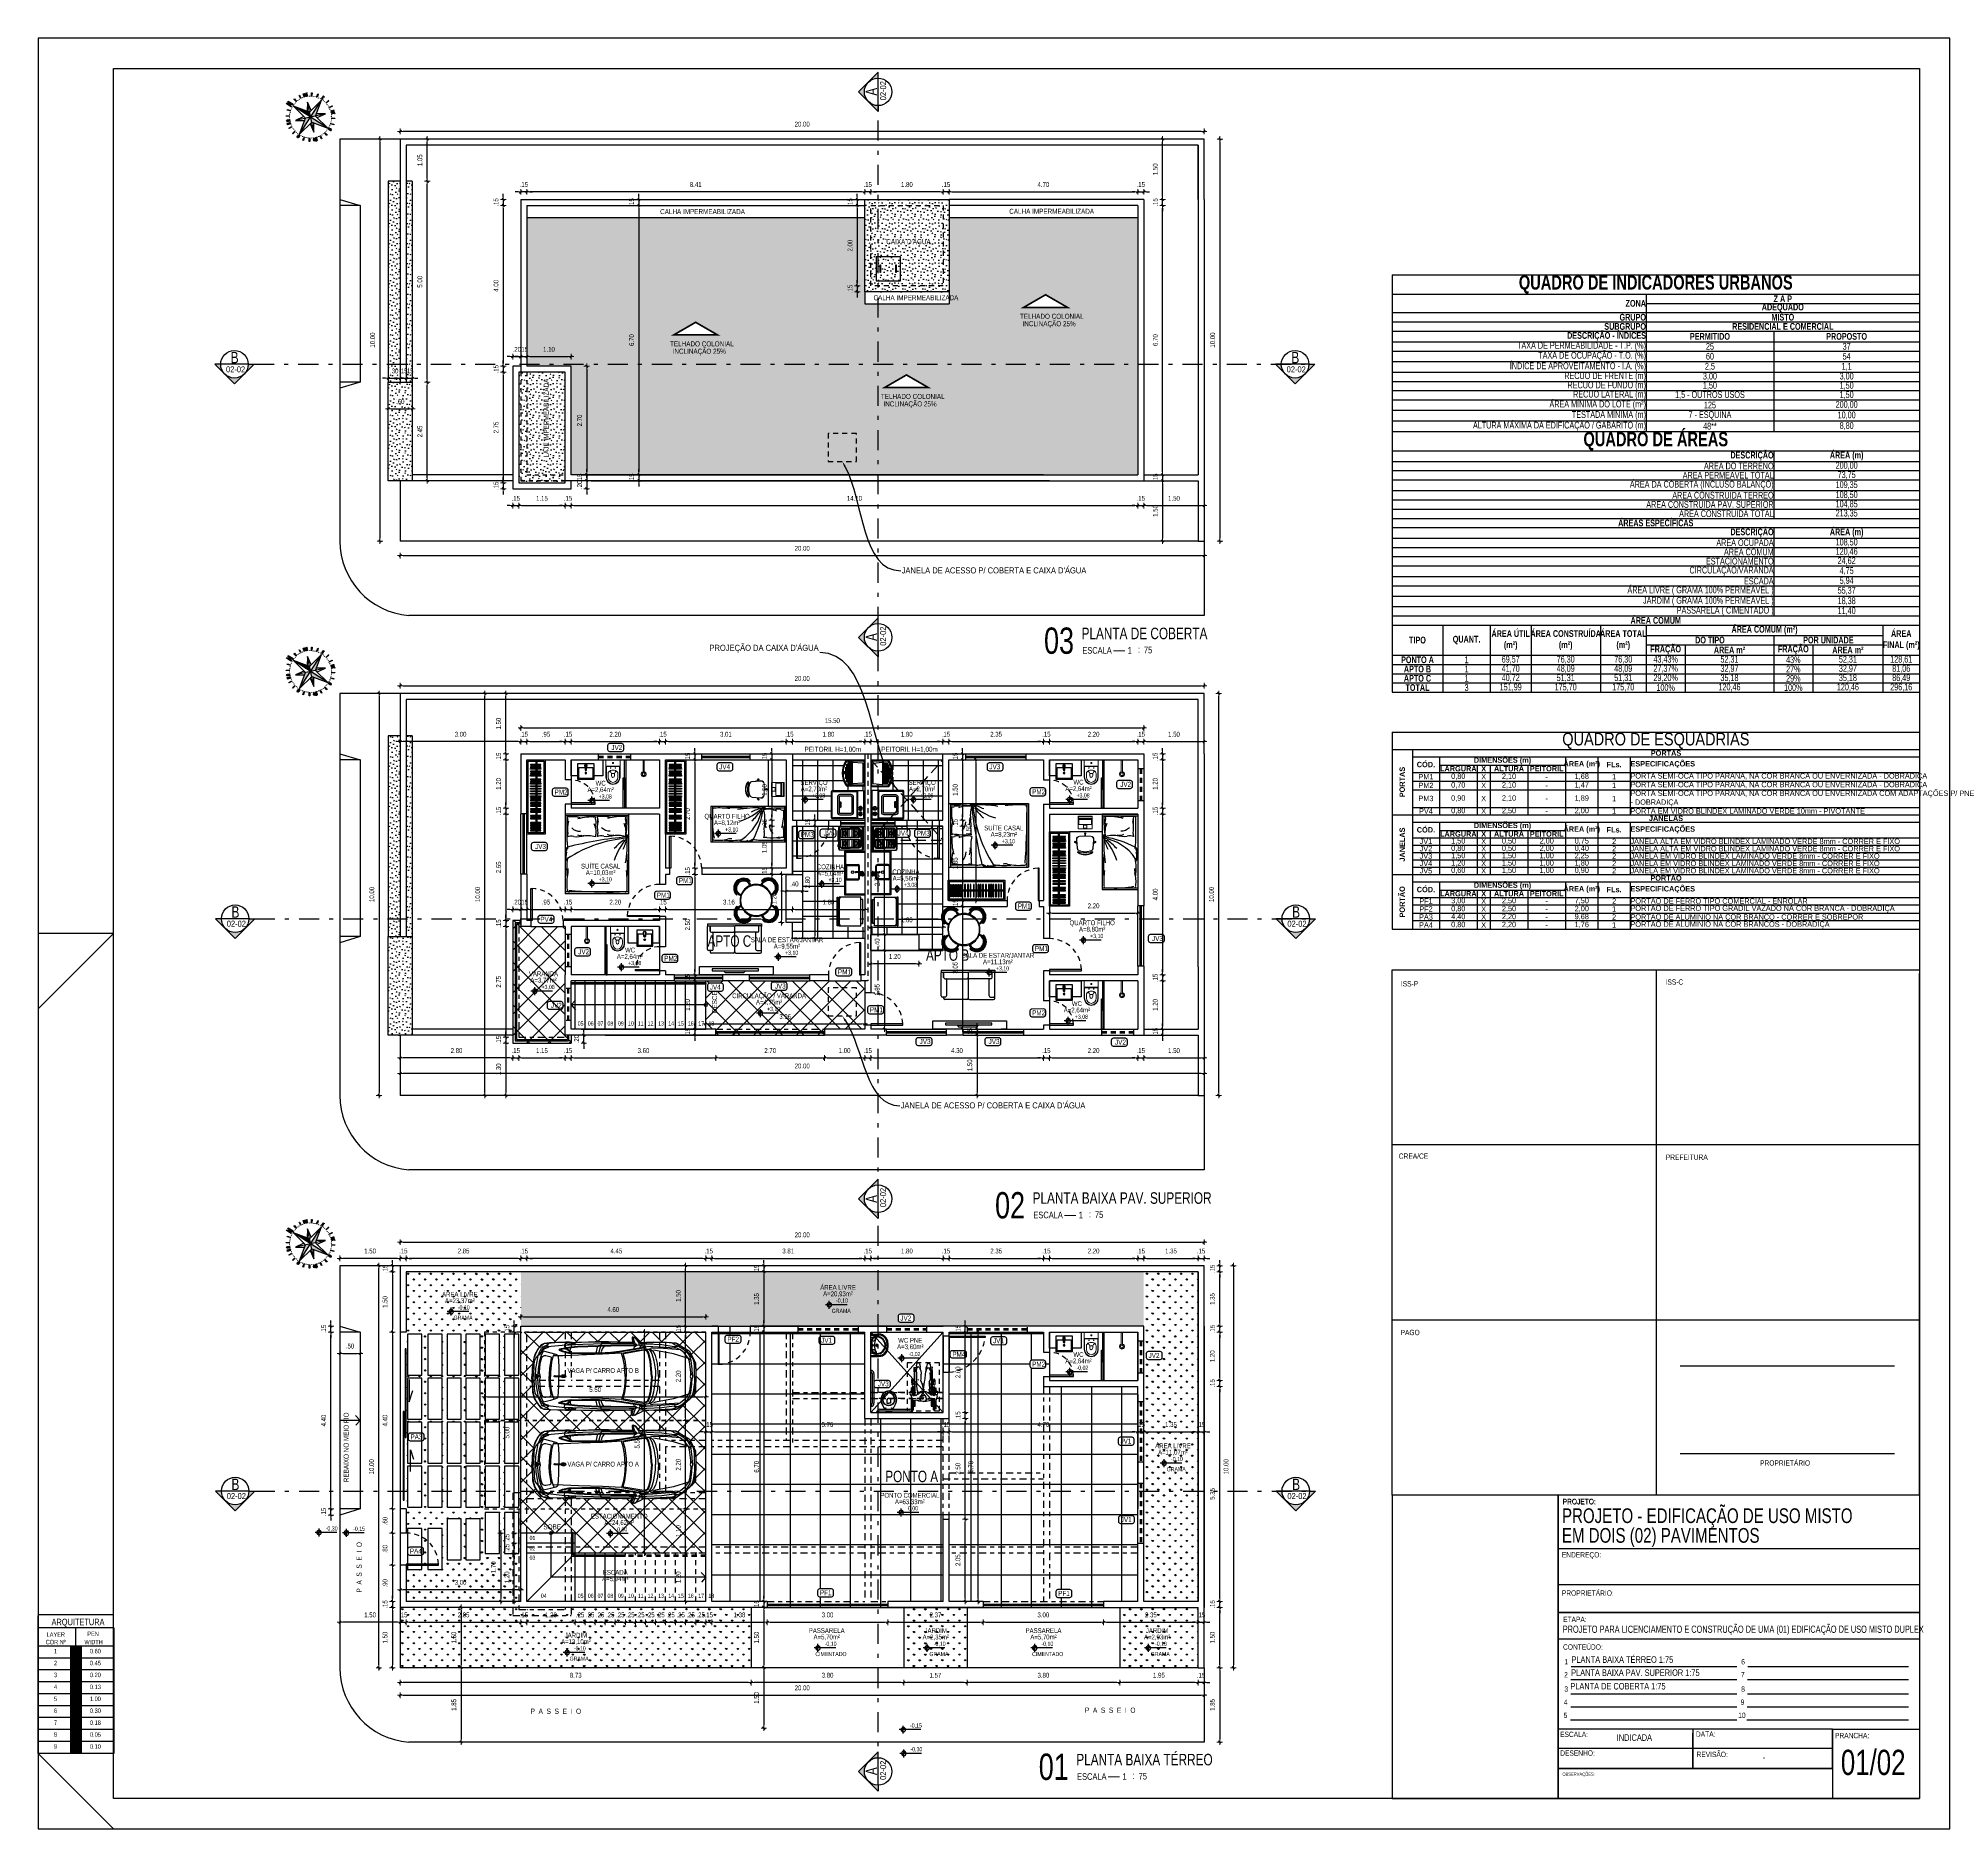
# Model space of a CAD drawing. Extents: x 425 to 531, y 796 to 840.
# Drawn here: x 424.54 to 472.1, y 795.74 to 840.29 of the extents above; entities that cross this region are included whole.
import ezdxf
from ezdxf import colors
from ezdxf.entities.mleader import LeaderData, LeaderLine
from ezdxf.enums import TextEntityAlignment as Align
from ezdxf.math import Vec2, Vec3

# ---------------------------------------------------------------- set-up
doc = ezdxf.new("R2010")
doc.units = 0
doc.header["$MEASUREMENT"] = 0
doc.header["$PDSIZE"] = -5
for name, pattern in [('CONTINU', [0]), ('DASHDOT', [1, 0.5, -0.25, 0, -0.25]), ('DASHED2', [0.375, 0.25, -0.125]), ('HIDDEN', [0.375, 0.25, -0.125]), ('HIDDEN2', [0.1875, 0.125, -0.0625])]:
    doc.linetypes.add(name, pattern=pattern)
doc.layers.get('0').update_dxf_attribs({"linetype": 'CONTINUOUS'})
doc.layers.get('Defpoints').update_dxf_attribs({"linetype": 'CONTINUOUS'})
for name, color, linetype in [('003', 3, 'CONTINUOUS'), ('01', 4, 'CONTINUOUS'), ('02', 8, 'CONTINUOUS'), ('1', 7, 'CONTINUOUS'), ('A-PEN-B', 5, 'CONTINUOUS'), ('AR-MOB', 252, 'CONTINUOUS'), ('AR-TXT', 1, 'CONTINUOUS'), ('Arq-mobiliário', 1, 'CONTINUOUS'), ('Arq-projeção', 253, 'HIDDEN2'), ('ARREDI_attrezzature', 175, 'CONTINUOUS'), ('BANHO_COZINHA', 7, 'CONTINUOUS'), ('COTA', 7, 'CONTINUOUS'), ('DIVERSOS', 1, 'CONTINUOUS'), ('E-hatch', 8, 'CONTINUOUS'), ('E-txt-g', 3, 'CONTINUOUS'), ('E-TXT-Y', 2, 'CONTINUOUS'), ('LAYER4', 7, 'CONTINUOUS'), ('LAYER5', 8, 'CONTINUOUS'), ('LAYER7', 4, 'CONTINUOUS'), ('MOB', 251, 'CONTINUOUS'), ('MOVEIS', 7, 'CONTINUOUS'), ('MÓVEIS', 233, 'CONTINUOUS'), ('portas', 4, 'CONTINUOUS'), ("PRANCHA - PROJETU'S", 7, 'CONTINUOUS'), ('TEXTO', 4, 'CONTINUOUS'), ('TXT', 2, 'CONTINUOUS'), ('VIGA H20', 2, 'CONTINUOUS')]:
    doc.layers.add(name, color=color, linetype=linetype)
for name, color, linetype, lineweight in [('Arq-mobiliario', 33, 'CONTINUOUS', 9), ('E-Lay-9', 9, 'CONTINUOUS', 9), ('E-Pen-C', 4, 'CONTINUOUS', 15), ('E-Pen-G', 3, 'CONTINUOUS', 30), ('E-Txt-W', 7, 'CONTINUOUS', 20)]:
    doc.layers.add(name, color=color, linetype=linetype, lineweight=lineweight)
doc.styles.add('F2', font='swisscl.ttf')
doc.styles.add('REG60', font='romans.shx', dxfattribs={"width": 0.8, "height": 0.15})
doc.styles.add('REG80', font='romans.shx', dxfattribs={"width": 0.8, "height": 0.2})
doc.dimstyles.new('DIMENSION-1', dxfattribs={"dimtxt": 0.11, "dimasz": 0.07, "dimexe": 1, "dimexo": 0, "dimgap": 0.12, "dimtad": 1, "dimzin": 7, "dimdsep": 46, "dimtxsty": 'F2', "dimblk1": 'TRACO', "dimblk2": 'TRACO', "dimsah": 1, "dimcen": 1, "dimse1": 1, "dimse2": 1, "dimclrd": 256, "dimclre": 256, "dimclrt": 6, "dimadec": 0, "dimazin": 0, "dimtfac": 1, "dimtix": 1, "dimtmove": 2, "dimatfit": 3, "dimldrblk": 'TRACO', "dimfxl": 1, "dimtolj": 1, "dimtzin": 0, "dimarcsym": 0})
pattern_1 = [(270, (-0.7339, -0.67375), (0.5, -8e-17), [0, -0.5]), (270, (-0.8139, -0.73375), (0.5, -8e-17), [0, -0.5]), (270, (-0.9339, -0.70875), (0.5, -8e-17), [0, -0.5]), (270, (-1.0489, -0.88375), (0.5, -8e-17), [0, -0.5]), (270, (-0.8689, -0.86875), (0.5, -8e-17), [0, -0.5]), (270, (-0.7489, -1.00375), (0.5, -8e-17), [0, -0.5]), (270, (-0.7139, -0.82875), (0.5, -8e-17), [0, -0.5]), (270, (-0.9189, -1.03875), (0.5, -8e-17), [0, -0.5]), (270, (-1.0789, -1.01375), (0.5, -8e-17), [0, -0.5]), (270, (-1.1539, -0.64375), (0.5, -8e-17), [0, -0.5]), (270, (-1.0539, -0.73375), (0.5, -8e-17), [0, -0.5]), (270, (-1.1489, -0.80375), (0.5, -8e-17), [0, -0.5]), (270, (-0.8289, -1.10875), (0.5, -8e-17), [0, -0.5]), (270, (-0.9539, -0.94875), (0.5, -8e-17), [0, -0.5]), (270, (-0.7889, -0.90875), (0.5, -8e-17), [0, -0.5]), (270, (-0.8339, -0.99375), (0.5, -8e-17), [0, -0.5]), (270, (-0.9689, -0.81375), (0.5, -8e-17), [0, -0.5]), (270, (-0.6989, -0.95375), (0.5, -8e-17), [0, -0.5]), (270, (-0.9939, -1.10875), (0.5, -8e-17), [0, -0.5]), (270, (-1.1439, -1.09375), (0.5, -8e-17), [0, -0.5]), (345.9638, (-0.88388, -0.71875), (-1.500000273, 0.499999029), [0.0206155, -2.0409375]), (239.0362, (-0.77888, -0.80375), (1.000001242, 1.499999011), [0.029155, -2.886321]), (248.1986, (-0.89388, -0.94875), (-0.499999955, -1.5000001365), [0.026926, -2.6656565]), (59.0362, (-1.13388, -0.95375), (-1.000001242, -1.499999011), [0.029155, -2.886321]), (323.1301, (-1.06888, -0.79875), (1.499999959, -1.000000062), [0.025, -2.475]), (225, (-0.70888, -1.06375), (-2e-16, -0.50000015), [0.0282845, -0.6788225]), (11.3099, (-1.01888, -1.02875), (2.000000376, 0.499998816), [0.025495, -2.5240145]), (233.1301, (-0.99888, -0.65875), (-1.000000062, -1.499999959), [0.025, -2.475]), (225, (-0.68388, -0.71875), (-2e-16, -0.50000015), [0.021213, -0.6858935])]
pattern_2 = [(90, (-1.18764, 0.18993), (-0.375, 6e-17), []), (180, (-1.18764, 0.18993), (-6e-17, -0.375), [])]
pattern_3 = [(90, (0, 57.30681), (-0.141421356, 0.141421356), [0.0375, -0.245342713]), (45, (0, 57.30681), (-0.141421356, 0.141421356), [0.0375, -0.1625]), (135, (0, 57.30681), (-0.141421356, -0.141421356), [0.0375, -0.1625])]
pattern_4 = [(90, (0, 57.3068), (-0.75, 1e-16), []), (180, (0, 57.3068), (-1e-16, -0.75), [])]
pattern_5 = [(270, (0.435, -0.045), (0.5, -8e-17), [0, -0.5]), (270, (0.355, -0.105), (0.5, -8e-17), [0, -0.5]), (270, (0.235, -0.08), (0.5, -8e-17), [0, -0.5]), (270, (0.12, -0.255), (0.5, -8e-17), [0, -0.5]), (270, (0.3, -0.24), (0.5, -8e-17), [0, -0.5]), (270, (0.42, -0.375), (0.5, -8e-17), [0, -0.5]), (270, (0.455, -0.2), (0.5, -8e-17), [0, -0.5]), (270, (0.25, -0.41), (0.5, -8e-17), [0, -0.5]), (270, (0.09, -0.385), (0.5, -8e-17), [0, -0.5]), (270, (0.015, -0.015), (0.5, -8e-17), [0, -0.5]), (270, (0.115, -0.105), (0.5, -8e-17), [0, -0.5]), (270, (0.02, -0.175), (0.5, -8e-17), [0, -0.5]), (270, (0.34, -0.48), (0.5, -8e-17), [0, -0.5]), (270, (0.215, -0.32), (0.5, -8e-17), [0, -0.5]), (270, (0.38, -0.28), (0.5, -8e-17), [0, -0.5]), (270, (0.335, -0.365), (0.5, -8e-17), [0, -0.5]), (270, (0.2, -0.185), (0.5, -8e-17), [0, -0.5]), (270, (0.47, -0.325), (0.5, -8e-17), [0, -0.5]), (270, (0.175, -0.48), (0.5, -8e-17), [0, -0.5]), (270, (0.025, -0.465), (0.5, -8e-17), [0, -0.5]), (345.9638, (0.285, -0.09), (-1.500000273, 0.499999029), [0.0206155, -2.0409375]), (239.0362, (0.39, -0.175), (1.000001242, 1.499999011), [0.029155, -2.886321]), (248.1986, (0.275, -0.32), (-0.499999955, -1.5000001365), [0.026926, -2.6656565]), (59.0362, (0.035, -0.325), (-1.000001242, -1.499999011), [0.029155, -2.886321]), (323.1301, (0.1, -0.17), (1.499999959, -1.000000062), [0.025, -2.475]), (225, (0.46, -0.435), (-2e-16, -0.50000015), [0.0282845, -0.6788225]), (11.3099, (0.15, -0.4), (2.000000376, 0.499998816), [0.025495, -2.5240145]), (233.1301, (0.17, -0.03), (-1.000000062, -1.499999959), [0.025, -2.475]), (225, (0.485, -0.09), (-2e-16, -0.50000015), [0.021213, -0.6858935])]

# ---------------------------------------------------------------- blocks, each defined once
blk = doc.blocks.new('IND_DES')
at = {"layer": 'E-Txt-W', "color": 7}
blk.add_line((0.027, -0.243), (0.198, -0.243), dxfattribs=at)
at = {"layer": 'E-txt-g', "color": 7, "style": 'F2'}
for s, p in [('ESCALA', (-0.446, -0.286)), ('1', (0.243, -0.286)), (':', (0.399, -0.271))]:
    blk.add_text(s, height=0.1, dxfattribs=at).set_placement(p)
blk.add_attdef('ESCALA', (0.49, -0.281), '', height=0.1, dxfattribs=at)
at = {"layer": 'E-Txt-W', "color": 6, "style": 'F2'}
blk.add_attdef('00', text='', height=0.4, dxfattribs=at).set_placement((-0.708, -0.288), align=Align.CENTER)
at = {"layer": 'E-TXT-Y', "color": 7, "style": 'F2'}
for tag, p in [('PROJETO', (-0.456, 0.183)), ('DESENHO', (-0.458, -0.066))]:
    blk.add_attdef(tag, p, '', height=0.175, dxfattribs=at)
blk = doc.blocks.new('A$C52F82244')
at = {"layer": 'LAYER5'}
blk.add_hatch(color=2, dxfattribs=at).paths.add_polyline_path([(0.5, 0.85), (0, 0.35), (0.15, 0.35, -1), (0.85, 0.35), (1, 0.35)])
at = {"layer": 'LAYER4', "color": 2}
blk.add_line((0.15, 0.35), (0.85, 0.35), dxfattribs=at)
at = {"layer": 'LAYER7', "color": 2}
for p, q in [((0.5, 0.85), (0, 0.35)), ((0.5, 0.85), (1, 0.35)), ((0.15, 0.35), (0, 0.35)), ((0.85, 0.35), (1, 0.35))]:
    blk.add_line(p, q, dxfattribs=at)
blk.add_circle((0.5, 0.35), 0.35, dxfattribs=at)
blk = doc.blocks.new('Seta')
at = {"const_width": 2}
blk.add_lwpolyline([(10, 15), (10, 26), (25, 0), (10, -26), (10, -15), (10, -15), (10, 15)], close=True, dxfattribs=at)
blk = doc.blocks.new('TRACO')
at = {"layer": 'E-Pen-C'}
for p, q in [((-1, 0), (1, 0)), ((0, 1), (0, -1))]:
    blk.add_line(p, q, dxfattribs=at)
at = {"layer": 'E-Pen-G'}
blk.add_line((-0.42, -0.42), (0.42, 0.42), dxfattribs=at)
blk = doc.blocks.new('*D53')
at = {"color": 4, "linetype": 'Continuous', "lineweight": -2, "transparency": 16777216}
for p, q in [((446.98, 836.464), (446.91, 836.464)), ((447.2, 836.464), (447.05, 836.464)), ((447.27, 836.464), (447.34, 836.464))]:
    blk.add_line(p, q, dxfattribs=at)
at = {"layer": 'Defpoints', "color": 0, "linetype": 'CONTINU', "transparency": 16777216}
for p in [(447.05, 836.464), (447.05, 836.126), (447.2, 836.276)]:
    blk.add_point(p, dxfattribs=at)
at = {"color": 4, "linetype": 'CONTINU', "lineweight": -2, "transparency": 16777216, "xscale": 0.07, "yscale": 0.07, "zscale": 0.07}
blk.add_blockref('TRACO', (447.05, 836.464), dxfattribs=at)
at = {"color": 4, "linetype": 'CONTINU', "lineweight": -2, "transparency": 16777216, "xscale": 0.07, "yscale": 0.07, "zscale": 0.07, "rotation": 180}
blk.add_blockref('TRACO', (447.2, 836.464), dxfattribs=at)
at = {"color": 4, "linetype": 'CONTINU', "transparency": 16777216, "insert": (447.125, 836.646), "char_height": 0.12, "attachment_point": 5, "style": 'F2'}
blk.add_mtext('\\A1;.15', dxfattribs=at)
blk = doc.blocks.new('*D54')
at = {"color": 4, "linetype": 'Continuous', "lineweight": -2, "transparency": 16777216}
blk.add_line((446.98, 836.464), (445.32, 836.464), dxfattribs=at)
at = {"layer": 'Defpoints', "color": 0, "linetype": 'CONTINU', "transparency": 16777216}
for p in [(445.25, 836.464), (445.25, 836.126), (447.05, 836.126)]:
    blk.add_point(p, dxfattribs=at)
at = {"color": 4, "linetype": 'CONTINU', "lineweight": -2, "transparency": 16777216, "xscale": 0.07, "yscale": 0.07, "zscale": 0.07, "rotation": 180}
blk.add_blockref('TRACO', (445.25, 836.464), dxfattribs=at)
at = {"color": 4, "linetype": 'CONTINU', "lineweight": -2, "transparency": 16777216, "xscale": 0.07, "yscale": 0.07, "zscale": 0.07}
blk.add_blockref('TRACO', (447.05, 836.464), dxfattribs=at)
at = {"color": 4, "linetype": 'CONTINU', "transparency": 16777216, "insert": (446.15, 836.646), "char_height": 0.12, "attachment_point": 5, "style": 'F2'}
blk.add_mtext('\\A1;1.80', dxfattribs=at)
blk = doc.blocks.new('*D55')
at = {"color": 4, "linetype": 'Continuous', "lineweight": -2, "transparency": 16777216}
for p, q in [((445.03, 836.464), (444.96, 836.464)), ((445.25, 836.464), (445.1, 836.464)), ((445.32, 836.464), (445.39, 836.464))]:
    blk.add_line(p, q, dxfattribs=at)
at = {"layer": 'Defpoints', "color": 0, "linetype": 'CONTINU', "transparency": 16777216}
for p in [(445.1, 836.464), (445.1, 836.126), (445.25, 836.126)]:
    blk.add_point(p, dxfattribs=at)
at = {"color": 4, "linetype": 'CONTINU', "lineweight": -2, "transparency": 16777216, "xscale": 0.07, "yscale": 0.07, "zscale": 0.07}
blk.add_blockref('TRACO', (445.1, 836.464), dxfattribs=at)
at = {"color": 4, "linetype": 'CONTINU', "lineweight": -2, "transparency": 16777216, "xscale": 0.07, "yscale": 0.07, "zscale": 0.07, "rotation": 180}
blk.add_blockref('TRACO', (445.25, 836.464), dxfattribs=at)
at = {"color": 4, "linetype": 'CONTINU', "transparency": 16777216, "insert": (445.175, 836.646), "char_height": 0.12, "attachment_point": 5, "style": 'F2'}
blk.add_mtext('\\A1;.15', dxfattribs=at)
blk = doc.blocks.new('*D56')
at = {"color": 4, "linetype": 'Continuous', "lineweight": -2, "transparency": 16777216}
blk.add_line((445.03, 836.464), (436.765, 836.464), dxfattribs=at)
at = {"layer": 'Defpoints', "color": 0, "linetype": 'CONTINU', "transparency": 16777216}
for p in [(436.695, 836.464), (436.695, 836.126), (445.1, 836.126)]:
    blk.add_point(p, dxfattribs=at)
at = {"color": 4, "linetype": 'CONTINU', "lineweight": -2, "transparency": 16777216, "xscale": 0.07, "yscale": 0.07, "zscale": 0.07, "rotation": 180}
blk.add_blockref('TRACO', (436.695, 836.464), dxfattribs=at)
at = {"color": 4, "linetype": 'CONTINU', "lineweight": -2, "transparency": 16777216, "xscale": 0.07, "yscale": 0.07, "zscale": 0.07}
blk.add_blockref('TRACO', (445.1, 836.464), dxfattribs=at)
at = {"color": 4, "linetype": 'CONTINU', "transparency": 16777216, "insert": (440.897, 836.646), "char_height": 0.12, "attachment_point": 5, "style": 'F2'}
blk.add_mtext('\\A1;8.41', dxfattribs=at)
blk = doc.blocks.new('*D57')
at = {"color": 4, "linetype": 'Continuous', "lineweight": -2, "transparency": 16777216}
for p, q in [((436.475, 836.464), (436.405, 836.464)), ((436.695, 836.464), (436.545, 836.464)), ((436.765, 836.464), (436.835, 836.464))]:
    blk.add_line(p, q, dxfattribs=at)
at = {"layer": 'Defpoints', "color": 0, "linetype": 'CONTINU', "transparency": 16777216}
for p in [(436.545, 836.464), (436.545, 836.276), (436.695, 836.126)]:
    blk.add_point(p, dxfattribs=at)
at = {"color": 4, "linetype": 'CONTINU', "lineweight": -2, "transparency": 16777216, "xscale": 0.07, "yscale": 0.07, "zscale": 0.07}
blk.add_blockref('TRACO', (436.545, 836.464), dxfattribs=at)
at = {"color": 4, "linetype": 'CONTINU', "lineweight": -2, "transparency": 16777216, "xscale": 0.07, "yscale": 0.07, "zscale": 0.07, "rotation": 180}
blk.add_blockref('TRACO', (436.695, 836.464), dxfattribs=at)
at = {"color": 4, "linetype": 'CONTINU', "transparency": 16777216, "insert": (436.62, 836.646), "char_height": 0.12, "attachment_point": 5, "style": 'F2'}
blk.add_mtext('\\A1;.15', dxfattribs=at)
blk = doc.blocks.new('*D58')
at = {"color": 4, "linetype": 'Continuous', "lineweight": -2, "transparency": 16777216}
for p, q in [((436.109, 836.346), (436.109, 836.416)), ((436.109, 836.276), (436.109, 836.126)), ((436.109, 836.056), (436.109, 835.986))]:
    blk.add_line(p, q, dxfattribs=at)
at = {"layer": 'Defpoints', "color": 0, "linetype": 'CONTINU', "transparency": 16777216}
for p in [(436.109, 836.126), (436.545, 836.276), (436.695, 836.126)]:
    blk.add_point(p, dxfattribs=at)
at = {"color": 4, "linetype": 'CONTINU', "lineweight": -2, "transparency": 16777216, "xscale": 0.07, "yscale": 0.07, "zscale": 0.07}
for p, rotation in [((436.109, 836.276), 270), ((436.109, 836.126), 90)]:
    blk.add_blockref('TRACO', p, dxfattribs=dict(at, rotation=rotation))
at = {"color": 4, "linetype": 'CONTINU', "transparency": 16777216, "insert": (435.928, 836.201), "char_height": 0.12, "attachment_point": 5, "rotation": 90, "style": 'F2'}
blk.add_mtext('\\A1;.15', dxfattribs=at)
blk = doc.blocks.new('*D59')
at = {"color": 4, "linetype": 'Continuous', "lineweight": -2, "transparency": 16777216}
blk.add_line((436.109, 836.056), (436.109, 832.196), dxfattribs=at)
at = {"layer": 'Defpoints', "color": 0, "linetype": 'CONTINU', "transparency": 16777216}
for p in [(436.695, 836.126), (436.109, 832.126), (436.545, 832.126)]:
    blk.add_point(p, dxfattribs=at)
at = {"color": 4, "linetype": 'CONTINU', "lineweight": -2, "transparency": 16777216, "xscale": 0.07, "yscale": 0.07, "zscale": 0.07}
for p, rotation in [((436.109, 836.126), 90), ((436.109, 832.126), 270)]:
    blk.add_blockref('TRACO', p, dxfattribs=dict(at, rotation=rotation))
at = {"color": 4, "linetype": 'CONTINU', "transparency": 16777216, "insert": (435.928, 834.126), "char_height": 0.12, "attachment_point": 5, "rotation": 90, "style": 'F2'}
blk.add_mtext('\\A1;4.00', dxfattribs=at)
blk = doc.blocks.new('*D60')
at = {"color": 4, "linetype": 'Continuous', "lineweight": -2, "transparency": 16777216}
for p, q in [((436.109, 832.196), (436.109, 832.266)), ((436.109, 832.126), (436.109, 831.976)), ((436.109, 831.906), (436.109, 831.836))]:
    blk.add_line(p, q, dxfattribs=at)
at = {"layer": 'Defpoints', "color": 0, "linetype": 'CONTINU', "transparency": 16777216}
for p in [(436.109, 831.976), (436.545, 832.126), (436.545, 831.976)]:
    blk.add_point(p, dxfattribs=at)
at = {"color": 4, "linetype": 'CONTINU', "lineweight": -2, "transparency": 16777216, "xscale": 0.07, "yscale": 0.07, "zscale": 0.07}
for p, rotation in [((436.109, 832.126), 270), ((436.109, 831.976), 90)]:
    blk.add_blockref('TRACO', p, dxfattribs=dict(at, rotation=rotation))
at = {"color": 4, "linetype": 'CONTINU', "transparency": 16777216, "insert": (435.928, 832.051), "char_height": 0.12, "attachment_point": 5, "rotation": 90, "style": 'F2'}
blk.add_mtext('\\A1;.15', dxfattribs=at)
blk = doc.blocks.new('*D61')
at = {"color": 4, "linetype": 'Continuous', "lineweight": -2, "transparency": 16777216}
blk.add_line((436.109, 831.906), (436.109, 829.296), dxfattribs=at)
at = {"layer": 'Defpoints', "color": 0, "linetype": 'CONTINU', "transparency": 16777216}
for p in [(436.545, 831.976), (436.109, 829.226), (436.495, 829.226)]:
    blk.add_point(p, dxfattribs=at)
at = {"color": 4, "linetype": 'CONTINU', "lineweight": -2, "transparency": 16777216, "xscale": 0.07, "yscale": 0.07, "zscale": 0.07}
for p, rotation in [((436.109, 831.976), 90), ((436.109, 829.226), 270)]:
    blk.add_blockref('TRACO', p, dxfattribs=dict(at, rotation=rotation))
at = {"color": 4, "linetype": 'CONTINU', "transparency": 16777216, "insert": (435.928, 830.601), "char_height": 0.12, "attachment_point": 5, "rotation": 90, "style": 'F2'}
blk.add_mtext('\\A1;2.75', dxfattribs=at)
blk = doc.blocks.new('*D62')
at = {"color": 4, "linetype": 'Continuous', "lineweight": -2, "transparency": 16777216}
for p, q in [((436.109, 829.296), (436.109, 829.366)), ((436.109, 829.226), (436.109, 829.076)), ((436.109, 829.006), (436.109, 828.936))]:
    blk.add_line(p, q, dxfattribs=at)
at = {"layer": 'Defpoints', "color": 0, "linetype": 'CONTINU', "transparency": 16777216}
for p in [(436.109, 829.076), (436.495, 829.226), (436.495, 829.076)]:
    blk.add_point(p, dxfattribs=at)
at = {"color": 4, "linetype": 'CONTINU', "lineweight": -2, "transparency": 16777216, "xscale": 0.07, "yscale": 0.07, "zscale": 0.07}
for p, rotation in [((436.109, 829.226), 270), ((436.109, 829.076), 90)]:
    blk.add_blockref('TRACO', p, dxfattribs=dict(at, rotation=rotation))
at = {"color": 4, "linetype": 'CONTINU', "transparency": 16777216, "insert": (435.928, 829.151), "char_height": 0.12, "attachment_point": 5, "rotation": 90, "style": 'F2'}
blk.add_mtext('\\A1;.15', dxfattribs=at)
blk = doc.blocks.new('*D63')
at = {"color": 4, "linetype": 'Continuous', "lineweight": -2, "transparency": 16777216}
for p, q in [((436.275, 828.657), (436.205, 828.657)), ((436.345, 828.657), (436.495, 828.657)), ((436.565, 828.657), (436.635, 828.657))]:
    blk.add_line(p, q, dxfattribs=at)
at = {"layer": 'Defpoints', "color": 0, "linetype": 'CONTINU', "transparency": 16777216}
for p in [(436.345, 829.076), (436.495, 829.226), (436.495, 828.657)]:
    blk.add_point(p, dxfattribs=at)
at = {"color": 4, "linetype": 'CONTINU', "lineweight": -2, "transparency": 16777216, "xscale": 0.07, "yscale": 0.07, "zscale": 0.07}
blk.add_blockref('TRACO', (436.345, 828.657), dxfattribs=at)
at = {"color": 4, "linetype": 'CONTINU', "lineweight": -2, "transparency": 16777216, "xscale": 0.07, "yscale": 0.07, "zscale": 0.07, "rotation": 180}
blk.add_blockref('TRACO', (436.495, 828.657), dxfattribs=at)
at = {"color": 4, "linetype": 'CONTINU', "transparency": 16777216, "insert": (436.42, 828.838), "char_height": 0.12, "attachment_point": 5, "style": 'F2'}
blk.add_mtext('\\A1;.15', dxfattribs=at)
blk = doc.blocks.new('*D64')
at = {"color": 4, "linetype": 'Continuous', "lineweight": -2, "transparency": 16777216}
blk.add_line((436.565, 828.657), (437.575, 828.657), dxfattribs=at)
at = {"layer": 'Defpoints', "color": 0, "linetype": 'CONTINU', "transparency": 16777216}
for p in [(436.495, 829.226), (437.645, 829.226), (437.645, 828.657)]:
    blk.add_point(p, dxfattribs=at)
at = {"color": 4, "linetype": 'CONTINU', "lineweight": -2, "transparency": 16777216, "xscale": 0.07, "yscale": 0.07, "zscale": 0.07, "rotation": 180}
blk.add_blockref('TRACO', (436.495, 828.657), dxfattribs=at)
at = {"color": 4, "linetype": 'CONTINU', "lineweight": -2, "transparency": 16777216, "xscale": 0.07, "yscale": 0.07, "zscale": 0.07}
blk.add_blockref('TRACO', (437.645, 828.657), dxfattribs=at)
at = {"color": 4, "linetype": 'CONTINU', "transparency": 16777216, "insert": (437.07, 828.838), "char_height": 0.12, "attachment_point": 5, "style": 'F2'}
blk.add_mtext('\\A1;1.15', dxfattribs=at)
blk = doc.blocks.new('*D65')
at = {"color": 4, "linetype": 'Continuous', "lineweight": -2, "transparency": 16777216}
for p, q in [((437.575, 828.657), (437.505, 828.657)), ((437.645, 828.657), (437.795, 828.657)), ((437.865, 828.657), (437.935, 828.657))]:
    blk.add_line(p, q, dxfattribs=at)
at = {"layer": 'Defpoints', "color": 0, "linetype": 'CONTINU', "transparency": 16777216}
for p in [(437.645, 829.226), (437.795, 829.076), (437.795, 828.657)]:
    blk.add_point(p, dxfattribs=at)
at = {"color": 4, "linetype": 'CONTINU', "lineweight": -2, "transparency": 16777216, "xscale": 0.07, "yscale": 0.07, "zscale": 0.07}
blk.add_blockref('TRACO', (437.645, 828.657), dxfattribs=at)
at = {"color": 4, "linetype": 'CONTINU', "lineweight": -2, "transparency": 16777216, "xscale": 0.07, "yscale": 0.07, "zscale": 0.07, "rotation": 180}
blk.add_blockref('TRACO', (437.795, 828.657), dxfattribs=at)
at = {"color": 4, "linetype": 'CONTINU', "transparency": 16777216, "insert": (437.72, 828.838), "char_height": 0.12, "attachment_point": 5, "style": 'F2'}
blk.add_mtext('\\A1;.15', dxfattribs=at)
blk = doc.blocks.new('*D66')
at = {"color": 4, "linetype": 'Continuous', "lineweight": -2, "transparency": 16777216}
blk.add_line((452.512, 829.496), (452.512, 836.056), dxfattribs=at)
at = {"layer": 'Defpoints', "color": 0, "linetype": 'CONTINU', "transparency": 16777216}
for p in [(451.895, 836.126), (452.512, 836.126), (451.895, 829.426)]:
    blk.add_point(p, dxfattribs=at)
at = {"color": 4, "linetype": 'CONTINU', "lineweight": -2, "transparency": 16777216, "xscale": 0.07, "yscale": 0.07, "zscale": 0.07}
for p, rotation in [((452.512, 836.126), 90), ((452.512, 829.426), 270)]:
    blk.add_blockref('TRACO', p, dxfattribs=dict(at, rotation=rotation))
at = {"color": 4, "linetype": 'CONTINU', "transparency": 16777216, "insert": (452.331, 832.776), "char_height": 0.12, "attachment_point": 5, "rotation": 90, "style": 'F2'}
blk.add_mtext('\\A1;6.70', dxfattribs=at)
blk = doc.blocks.new('*D67')
at = {"color": 4, "linetype": 'Continuous', "lineweight": -2, "transparency": 16777216}
for p, q in [((444.916, 836.346), (444.916, 836.416)), ((444.916, 836.276), (444.916, 836.126)), ((444.916, 836.056), (444.916, 835.986))]:
    blk.add_line(p, q, dxfattribs=at)
at = {"layer": 'Defpoints', "color": 0, "linetype": 'CONTINU', "transparency": 16777216}
for p in [(444.916, 836.126), (445.1, 836.276), (445.1, 836.126)]:
    blk.add_point(p, dxfattribs=at)
at = {"color": 4, "linetype": 'CONTINU', "lineweight": -2, "transparency": 16777216, "xscale": 0.07, "yscale": 0.07, "zscale": 0.07}
for p, rotation in [((444.916, 836.276), 270), ((444.916, 836.126), 90)]:
    blk.add_blockref('TRACO', p, dxfattribs=dict(at, rotation=rotation))
at = {"color": 4, "linetype": 'CONTINU', "transparency": 16777216, "insert": (444.735, 836.201), "char_height": 0.12, "attachment_point": 5, "rotation": 90, "style": 'F2'}
blk.add_mtext('\\A1;.15', dxfattribs=at)
blk = doc.blocks.new('*D68')
at = {"color": 4, "linetype": 'Continuous', "lineweight": -2, "transparency": 16777216}
blk.add_line((444.916, 836.056), (444.916, 834.196), dxfattribs=at)
at = {"layer": 'Defpoints', "color": 0, "linetype": 'CONTINU', "transparency": 16777216}
for p in [(445.1, 836.126), (444.916, 834.126), (445.25, 834.126)]:
    blk.add_point(p, dxfattribs=at)
at = {"color": 4, "linetype": 'CONTINU', "lineweight": -2, "transparency": 16777216, "xscale": 0.07, "yscale": 0.07, "zscale": 0.07}
for p, rotation in [((444.916, 836.126), 90), ((444.916, 834.126), 270)]:
    blk.add_blockref('TRACO', p, dxfattribs=dict(at, rotation=rotation))
at = {"color": 4, "linetype": 'CONTINU', "transparency": 16777216, "insert": (444.735, 835.126), "char_height": 0.12, "attachment_point": 5, "rotation": 90, "style": 'F2'}
blk.add_mtext('\\A1;2.00', dxfattribs=at)
blk = doc.blocks.new('*D69')
at = {"color": 4, "linetype": 'Continuous', "lineweight": -2, "transparency": 16777216}
for p, q in [((444.916, 834.196), (444.916, 834.266)), ((444.916, 834.126), (444.916, 833.976)), ((444.916, 833.906), (444.916, 833.836))]:
    blk.add_line(p, q, dxfattribs=at)
at = {"layer": 'Defpoints', "color": 0, "linetype": 'CONTINU', "transparency": 16777216}
for p in [(444.916, 833.976), (445.158, 833.976), (445.25, 834.126)]:
    blk.add_point(p, dxfattribs=at)
at = {"color": 4, "linetype": 'CONTINU', "lineweight": -2, "transparency": 16777216, "xscale": 0.07, "yscale": 0.07, "zscale": 0.07}
for p, rotation in [((444.916, 834.126), 270), ((444.916, 833.976), 90)]:
    blk.add_blockref('TRACO', p, dxfattribs=dict(at, rotation=rotation))
at = {"color": 4, "linetype": 'CONTINU', "transparency": 16777216, "insert": (444.735, 834.051), "char_height": 0.12, "attachment_point": 5, "rotation": 90, "style": 'F2'}
blk.add_mtext('\\A1;.15', dxfattribs=at)
blk = doc.blocks.new('*D70')
at = {"color": 4, "linetype": 'Continuous', "lineweight": -2, "transparency": 16777216}
blk.add_line((436.765, 832.364), (437.725, 832.364), dxfattribs=at)
at = {"layer": 'Defpoints', "color": 0, "linetype": 'CONTINU', "transparency": 16777216}
for p in [(437.795, 832.364), (436.695, 832.126), (437.795, 832.126)]:
    blk.add_point(p, dxfattribs=at)
at = {"color": 4, "linetype": 'CONTINU', "lineweight": -2, "transparency": 16777216, "xscale": 0.07, "yscale": 0.07, "zscale": 0.07, "rotation": 180}
blk.add_blockref('TRACO', (436.695, 832.364), dxfattribs=at)
at = {"color": 4, "linetype": 'CONTINU', "lineweight": -2, "transparency": 16777216, "xscale": 0.07, "yscale": 0.07, "zscale": 0.07}
blk.add_blockref('TRACO', (437.795, 832.364), dxfattribs=at)
at = {"color": 4, "linetype": 'CONTINU', "transparency": 16777216, "insert": (437.245, 832.546), "char_height": 0.12, "attachment_point": 5, "style": 'F2'}
blk.add_mtext('\\A1;1.10', dxfattribs=at)
blk = doc.blocks.new('*D71')
at = {"color": 4, "linetype": 'Continuous', "lineweight": -2, "transparency": 16777216}
blk.add_line((438.186, 832.056), (438.186, 829.496), dxfattribs=at)
at = {"layer": 'Defpoints', "color": 0, "linetype": 'CONTINU', "transparency": 16777216}
for p in [(437.795, 832.126), (437.795, 829.426), (438.186, 829.426)]:
    blk.add_point(p, dxfattribs=at)
at = {"color": 4, "linetype": 'CONTINU', "lineweight": -2, "transparency": 16777216, "xscale": 0.07, "yscale": 0.07, "zscale": 0.07}
for p, rotation in [((438.186, 832.126), 90), ((438.186, 829.426), 270)]:
    blk.add_blockref('TRACO', p, dxfattribs=dict(at, rotation=rotation))
at = {"color": 4, "linetype": 'CONTINU', "transparency": 16777216, "insert": (438.005, 830.776), "char_height": 0.12, "attachment_point": 5, "rotation": 90, "style": 'F2'}
blk.add_mtext('\\A1;2.70', dxfattribs=at)
blk = doc.blocks.new('*D101')
at = {"color": 4, "linetype": 'Continuous', "lineweight": -2, "transparency": 16777216}
for p, q in [((438.186, 829.346), (438.186, 829.416)), ((438.186, 829.276), (438.186, 829.076)), ((438.186, 829.006), (438.186, 828.936))]:
    blk.add_line(p, q, dxfattribs=at)
at = {"layer": 'Defpoints', "color": 0, "linetype": 'CONTINU', "transparency": 16777216}
for p in [(437.795, 829.276), (437.795, 829.076), (438.186, 829.076)]:
    blk.add_point(p, dxfattribs=at)
at = {"color": 4, "linetype": 'CONTINU', "lineweight": -2, "transparency": 16777216, "xscale": 0.07, "yscale": 0.07, "zscale": 0.07}
for p, rotation in [((438.186, 829.276), 270), ((438.186, 829.076), 90)]:
    blk.add_blockref('TRACO', p, dxfattribs=dict(at, rotation=rotation))
at = {"color": 4, "linetype": 'CONTINU', "transparency": 16777216, "insert": (438.005, 829.176), "char_height": 0.12, "attachment_point": 5, "rotation": 90, "style": 'F2'}
blk.add_mtext('\\A1;.20', dxfattribs=at)
blk = doc.blocks.new('*D102')
at = {"color": 4, "linetype": 'Continuous', "lineweight": -2, "transparency": 16777216}
for p, q in [((436.275, 832.364), (436.205, 832.364)), ((436.345, 832.364), (436.545, 832.364)), ((436.615, 832.364), (436.685, 832.364))]:
    blk.add_line(p, q, dxfattribs=at)
at = {"layer": 'Defpoints', "color": 0, "linetype": 'CONTINU', "transparency": 16777216}
for p in [(436.545, 832.364), (436.345, 831.819), (436.545, 831.819)]:
    blk.add_point(p, dxfattribs=at)
at = {"color": 4, "linetype": 'CONTINU', "lineweight": -2, "transparency": 16777216, "xscale": 0.07, "yscale": 0.07, "zscale": 0.07}
blk.add_blockref('TRACO', (436.345, 832.364), dxfattribs=at)
at = {"color": 4, "linetype": 'CONTINU', "lineweight": -2, "transparency": 16777216, "xscale": 0.07, "yscale": 0.07, "zscale": 0.07, "rotation": 180}
blk.add_blockref('TRACO', (436.545, 832.364), dxfattribs=at)
at = {"color": 4, "linetype": 'CONTINU', "transparency": 16777216, "insert": (436.445, 832.545), "char_height": 0.12, "attachment_point": 5, "style": 'F2'}
blk.add_mtext('\\A1;.20', dxfattribs=at)
blk = doc.blocks.new('*D103')
at = {"color": 4, "linetype": 'Continuous', "lineweight": -2, "transparency": 16777216}
for p, q in [((436.475, 832.364), (436.405, 832.364)), ((436.545, 832.364), (436.695, 832.364)), ((436.765, 832.364), (436.835, 832.364))]:
    blk.add_line(p, q, dxfattribs=at)
at = {"layer": 'Defpoints', "color": 0, "linetype": 'CONTINU', "transparency": 16777216}
for p in [(436.695, 832.364), (436.545, 832.126), (436.695, 832.126)]:
    blk.add_point(p, dxfattribs=at)
at = {"color": 4, "linetype": 'CONTINU', "lineweight": -2, "transparency": 16777216, "xscale": 0.07, "yscale": 0.07, "zscale": 0.07}
blk.add_blockref('TRACO', (436.545, 832.364), dxfattribs=at)
at = {"color": 4, "linetype": 'CONTINU', "lineweight": -2, "transparency": 16777216, "xscale": 0.07, "yscale": 0.07, "zscale": 0.07, "rotation": 180}
blk.add_blockref('TRACO', (436.695, 832.364), dxfattribs=at)
at = {"color": 4, "linetype": 'CONTINU', "transparency": 16777216, "insert": (436.62, 832.546), "char_height": 0.12, "attachment_point": 5, "style": 'F2'}
blk.add_mtext('\\A1;.15', dxfattribs=at)
blk = doc.blocks.new('*D104')
at = {"color": 4, "linetype": 'Continuous', "lineweight": -2, "transparency": 16777216}
for p, q in [((438.186, 829.496), (438.186, 829.566)), ((438.186, 829.426), (438.186, 829.276)), ((438.186, 829.206), (438.186, 829.136))]:
    blk.add_line(p, q, dxfattribs=at)
at = {"layer": 'Defpoints', "color": 0, "linetype": 'CONTINU', "transparency": 16777216}
for p in [(437.795, 829.426), (437.795, 829.276), (438.186, 829.276)]:
    blk.add_point(p, dxfattribs=at)
at = {"color": 4, "linetype": 'CONTINU', "lineweight": -2, "transparency": 16777216, "xscale": 0.07, "yscale": 0.07, "zscale": 0.07}
for p, rotation in [((438.186, 829.426), 270), ((438.186, 829.276), 90)]:
    blk.add_blockref('TRACO', p, dxfattribs=dict(at, rotation=rotation))
at = {"color": 4, "linetype": 'CONTINU', "transparency": 16777216, "insert": (438.005, 829.351), "char_height": 0.12, "attachment_point": 5, "rotation": 90, "style": 'F2'}
blk.add_mtext('\\A1;.15', dxfattribs=at)
blk = doc.blocks.new('*D105')
at = {"color": 4, "linetype": 'Continuous', "lineweight": -2, "transparency": 16777216}
for p, q in [((452.512, 836.346), (452.512, 836.416)), ((452.512, 836.126), (452.512, 836.276)), ((452.512, 836.056), (452.512, 835.986))]:
    blk.add_line(p, q, dxfattribs=at)
at = {"layer": 'Defpoints', "color": 0, "linetype": 'CONTINU', "transparency": 16777216}
for p in [(451.895, 836.126), (452.045, 836.276), (452.512, 836.276)]:
    blk.add_point(p, dxfattribs=at)
at = {"color": 4, "linetype": 'CONTINU', "lineweight": -2, "transparency": 16777216, "xscale": 0.07, "yscale": 0.07, "zscale": 0.07}
for p, rotation in [((452.512, 836.276), 270), ((452.512, 836.126), 90)]:
    blk.add_blockref('TRACO', p, dxfattribs=dict(at, rotation=rotation))
at = {"color": 4, "linetype": 'CONTINU', "transparency": 16777216, "insert": (452.331, 836.201), "char_height": 0.12, "attachment_point": 5, "rotation": 90, "style": 'F2'}
blk.add_mtext('\\A1;.15', dxfattribs=at)
blk = doc.blocks.new('*D106')
at = {"color": 4, "linetype": 'Continuous', "lineweight": -2, "transparency": 16777216}
blk.add_line((453.938, 837.706), (453.938, 827.846), dxfattribs=at)
at = {"layer": 'Defpoints', "color": 0, "linetype": 'CONTINU', "transparency": 16777216}
for p in [(453.545, 837.776), (453.545, 827.776), (453.938, 827.776)]:
    blk.add_point(p, dxfattribs=at)
at = {"color": 4, "linetype": 'CONTINU', "lineweight": -2, "transparency": 16777216, "xscale": 0.07, "yscale": 0.07, "zscale": 0.07}
for p, rotation in [((453.938, 837.776), 90), ((453.938, 827.776), 270)]:
    blk.add_blockref('TRACO', p, dxfattribs=dict(at, rotation=rotation))
at = {"color": 4, "linetype": 'CONTINU', "transparency": 16777216, "insert": (453.757, 832.776), "char_height": 0.12, "attachment_point": 5, "rotation": 90, "style": 'F2'}
blk.add_mtext('\\A1;10.00', dxfattribs=at)
blk = doc.blocks.new('*D107')
at = {"color": 4, "linetype": 'Continuous', "lineweight": -2, "transparency": 16777216}
blk.add_line((453.475, 837.968), (433.615, 837.968), dxfattribs=at)
at = {"layer": 'Defpoints', "color": 0, "linetype": 'CONTINU', "transparency": 16777216}
for p in [(433.545, 837.968), (433.545, 837.776), (453.545, 837.776)]:
    blk.add_point(p, dxfattribs=at)
at = {"color": 4, "linetype": 'CONTINU', "lineweight": -2, "transparency": 16777216, "xscale": 0.07, "yscale": 0.07, "zscale": 0.07, "rotation": 180}
blk.add_blockref('TRACO', (433.545, 837.968), dxfattribs=at)
at = {"color": 4, "linetype": 'CONTINU', "lineweight": -2, "transparency": 16777216, "xscale": 0.07, "yscale": 0.07, "zscale": 0.07}
blk.add_blockref('TRACO', (453.545, 837.968), dxfattribs=at)
at = {"color": 4, "linetype": 'CONTINU', "transparency": 16777216, "insert": (443.545, 838.149), "char_height": 0.12, "attachment_point": 5, "style": 'F2'}
blk.add_mtext('\\A1;20.00', dxfattribs=at)
blk = doc.blocks.new('*D108')
at = {"color": 4, "linetype": 'Continuous', "lineweight": -2, "transparency": 16777216}
blk.add_line((433.039, 837.706), (433.039, 827.846), dxfattribs=at)
at = {"layer": 'Defpoints', "color": 0, "linetype": 'CONTINU', "transparency": 16777216}
for p in [(433.397, 837.776), (433.039, 827.776), (433.397, 827.776)]:
    blk.add_point(p, dxfattribs=at)
at = {"color": 4, "linetype": 'CONTINU', "lineweight": -2, "transparency": 16777216, "xscale": 0.07, "yscale": 0.07, "zscale": 0.07}
for p, rotation in [((433.039, 837.776), 90), ((433.039, 827.776), 270)]:
    blk.add_blockref('TRACO', p, dxfattribs=dict(at, rotation=rotation))
at = {"color": 4, "linetype": 'CONTINU', "transparency": 16777216, "insert": (432.857, 832.776), "char_height": 0.12, "attachment_point": 5, "rotation": 90, "style": 'F2'}
blk.add_mtext('\\A1;10.00', dxfattribs=at)
blk = doc.blocks.new('*D109')
at = {"color": 4, "linetype": 'Continuous', "lineweight": -2, "transparency": 16777216}
blk.add_line((433.615, 827.413), (453.475, 827.413), dxfattribs=at)
at = {"layer": 'Defpoints', "color": 0, "linetype": 'CONTINU', "transparency": 16777216}
for p in [(433.545, 827.776), (453.545, 827.776), (453.545, 827.413)]:
    blk.add_point(p, dxfattribs=at)
at = {"color": 4, "linetype": 'CONTINU', "lineweight": -2, "transparency": 16777216, "xscale": 0.07, "yscale": 0.07, "zscale": 0.07, "rotation": 180}
blk.add_blockref('TRACO', (433.545, 827.413), dxfattribs=at)
at = {"color": 4, "linetype": 'CONTINU', "lineweight": -2, "transparency": 16777216, "xscale": 0.07, "yscale": 0.07, "zscale": 0.07}
blk.add_blockref('TRACO', (453.545, 827.413), dxfattribs=at)
at = {"color": 4, "linetype": 'CONTINU', "transparency": 16777216, "insert": (443.545, 827.594), "char_height": 0.12, "attachment_point": 5, "style": 'F2'}
blk.add_mtext('\\A1;20.00', dxfattribs=at)
blk = doc.blocks.new('*D110')
at = {"color": 4, "linetype": 'Continuous', "lineweight": -2, "transparency": 16777216}
for p, q in [((439.482, 836.346), (439.482, 836.416)), ((439.482, 836.276), (439.482, 836.126)), ((439.482, 836.056), (439.482, 835.986))]:
    blk.add_line(p, q, dxfattribs=at)
at = {"layer": 'Defpoints', "color": 0, "linetype": 'CONTINU', "transparency": 16777216}
for p in [(439.139, 836.276), (439.139, 836.126), (439.482, 836.126)]:
    blk.add_point(p, dxfattribs=at)
at = {"color": 4, "linetype": 'CONTINU', "lineweight": -2, "transparency": 16777216, "xscale": 0.07, "yscale": 0.07, "zscale": 0.07}
for p, rotation in [((439.482, 836.276), 270), ((439.482, 836.126), 90)]:
    blk.add_blockref('TRACO', p, dxfattribs=dict(at, rotation=rotation))
at = {"color": 4, "linetype": 'CONTINU', "transparency": 16777216, "insert": (439.301, 836.201), "char_height": 0.12, "attachment_point": 5, "rotation": 90, "style": 'F2'}
blk.add_mtext('\\A1;.15', dxfattribs=at)
blk = doc.blocks.new('*D111')
at = {"color": 4, "linetype": 'Continuous', "lineweight": -2, "transparency": 16777216}
blk.add_line((439.482, 836.056), (439.482, 829.496), dxfattribs=at)
at = {"layer": 'Defpoints', "color": 0, "linetype": 'CONTINU', "transparency": 16777216}
for p in [(439.139, 836.126), (437.833, 829.426), (439.482, 829.426)]:
    blk.add_point(p, dxfattribs=at)
at = {"color": 4, "linetype": 'CONTINU', "lineweight": -2, "transparency": 16777216, "xscale": 0.07, "yscale": 0.07, "zscale": 0.07}
for p, rotation in [((439.482, 836.126), 90), ((439.482, 829.426), 270)]:
    blk.add_blockref('TRACO', p, dxfattribs=dict(at, rotation=rotation))
at = {"color": 4, "linetype": 'CONTINU', "transparency": 16777216, "insert": (439.301, 832.776), "char_height": 0.12, "attachment_point": 5, "rotation": 90, "style": 'F2'}
blk.add_mtext('\\A1;6.70', dxfattribs=at)
blk = doc.blocks.new('*D112')
at = {"color": 4, "linetype": 'Continuous', "lineweight": -2, "transparency": 16777216}
for p, q in [((439.482, 829.496), (439.482, 829.566)), ((439.482, 829.426), (439.482, 829.276)), ((439.482, 829.206), (439.482, 829.136))]:
    blk.add_line(p, q, dxfattribs=at)
at = {"layer": 'Defpoints', "color": 0, "linetype": 'CONTINU', "transparency": 16777216}
for p in [(437.833, 829.426), (437.833, 829.276), (439.482, 829.276)]:
    blk.add_point(p, dxfattribs=at)
at = {"color": 4, "linetype": 'CONTINU', "lineweight": -2, "transparency": 16777216, "xscale": 0.07, "yscale": 0.07, "zscale": 0.07}
for p, rotation in [((439.482, 829.426), 270), ((439.482, 829.276), 90)]:
    blk.add_blockref('TRACO', p, dxfattribs=dict(at, rotation=rotation))
at = {"color": 4, "linetype": 'CONTINU', "transparency": 16777216, "insert": (439.301, 829.351), "char_height": 0.12, "attachment_point": 5, "rotation": 90, "style": 'F2'}
blk.add_mtext('\\A1;.15', dxfattribs=at)
blk = doc.blocks.new('*D198')
at = {"color": 4, "linetype": 'Continuous', "lineweight": -2, "transparency": 16777216}
blk.add_line((452.512, 836.346), (452.512, 837.706), dxfattribs=at)
at = {"layer": 'Defpoints', "color": 0, "linetype": 'CONTINU', "transparency": 16777216}
for p in [(452.045, 837.776), (452.512, 837.776), (452.045, 836.276)]:
    blk.add_point(p, dxfattribs=at)
at = {"color": 4, "linetype": 'CONTINU', "lineweight": -2, "transparency": 16777216, "xscale": 0.07, "yscale": 0.07, "zscale": 0.07}
for p, rotation in [((452.512, 837.776), 90), ((452.512, 836.276), 270)]:
    blk.add_blockref('TRACO', p, dxfattribs=dict(at, rotation=rotation))
at = {"color": 4, "linetype": 'CONTINU', "transparency": 16777216, "insert": (452.331, 837.026), "char_height": 0.12, "attachment_point": 5, "rotation": 90, "style": 'F2'}
blk.add_mtext('\\A1;1.50', dxfattribs=at)
blk = doc.blocks.new('*D199')
at = {"color": 4, "linetype": 'Continuous', "lineweight": -2, "transparency": 16777216}
for p, q in [((452.512, 829.496), (452.512, 829.566)), ((452.512, 829.426), (452.512, 829.276)), ((452.512, 829.206), (452.512, 829.136))]:
    blk.add_line(p, q, dxfattribs=at)
at = {"layer": 'Defpoints', "color": 0, "linetype": 'CONTINU', "transparency": 16777216}
for p in [(452.045, 829.426), (452.045, 829.276), (452.512, 829.276)]:
    blk.add_point(p, dxfattribs=at)
at = {"color": 4, "linetype": 'CONTINU', "lineweight": -2, "transparency": 16777216, "xscale": 0.07, "yscale": 0.07, "zscale": 0.07}
for p, rotation in [((452.512, 829.426), 270), ((452.512, 829.276), 90)]:
    blk.add_blockref('TRACO', p, dxfattribs=dict(at, rotation=rotation))
at = {"color": 4, "linetype": 'CONTINU', "transparency": 16777216, "insert": (452.331, 829.351), "char_height": 0.12, "attachment_point": 5, "rotation": 90, "style": 'F2'}
blk.add_mtext('\\A1;.15', dxfattribs=at)
blk = doc.blocks.new('*D200')
at = {"color": 4, "linetype": 'Continuous', "lineweight": -2, "transparency": 16777216}
blk.add_line((452.512, 829.206), (452.512, 827.846), dxfattribs=at)
at = {"layer": 'Defpoints', "color": 0, "linetype": 'CONTINU', "transparency": 16777216}
for p in [(452.045, 829.276), (452.512, 827.776), (453.395, 827.776)]:
    blk.add_point(p, dxfattribs=at)
at = {"color": 4, "linetype": 'CONTINU', "lineweight": -2, "transparency": 16777216, "xscale": 0.07, "yscale": 0.07, "zscale": 0.07}
for p, rotation in [((452.512, 829.276), 90), ((452.512, 827.776), 270)]:
    blk.add_blockref('TRACO', p, dxfattribs=dict(at, rotation=rotation))
at = {"color": 4, "linetype": 'CONTINU', "transparency": 16777216, "insert": (452.331, 828.526), "char_height": 0.12, "attachment_point": 5, "rotation": 90, "style": 'F2'}
blk.add_mtext('\\A1;1.50', dxfattribs=at)
blk = doc.blocks.new('*D201')
at = {"color": 4, "linetype": 'Continuous', "lineweight": -2, "transparency": 16777216}
blk.add_line((437.865, 828.657), (451.825, 828.657), dxfattribs=at)
at = {"layer": 'Defpoints', "color": 0, "linetype": 'CONTINU', "transparency": 16777216}
for p in [(437.795, 829.076), (451.895, 829.426), (451.895, 828.657)]:
    blk.add_point(p, dxfattribs=at)
at = {"color": 4, "linetype": 'CONTINU', "lineweight": -2, "transparency": 16777216, "xscale": 0.07, "yscale": 0.07, "zscale": 0.07, "rotation": 180}
blk.add_blockref('TRACO', (437.795, 828.657), dxfattribs=at)
at = {"color": 4, "linetype": 'CONTINU', "lineweight": -2, "transparency": 16777216, "xscale": 0.07, "yscale": 0.07, "zscale": 0.07}
blk.add_blockref('TRACO', (451.895, 828.657), dxfattribs=at)
at = {"color": 4, "linetype": 'CONTINU', "transparency": 16777216, "insert": (444.845, 828.838), "char_height": 0.12, "attachment_point": 5, "style": 'F2'}
blk.add_mtext('\\A1;14.10', dxfattribs=at)
blk = doc.blocks.new('*D202')
at = {"color": 4, "linetype": 'Continuous', "lineweight": -2, "transparency": 16777216}
for p, q in [((451.825, 828.657), (451.755, 828.657)), ((451.895, 828.657), (452.045, 828.657)), ((452.115, 828.657), (452.185, 828.657))]:
    blk.add_line(p, q, dxfattribs=at)
at = {"layer": 'Defpoints', "color": 0, "linetype": 'CONTINU', "transparency": 16777216}
for p in [(451.895, 829.426), (452.045, 829.276), (452.045, 828.657)]:
    blk.add_point(p, dxfattribs=at)
at = {"color": 4, "linetype": 'CONTINU', "lineweight": -2, "transparency": 16777216, "xscale": 0.07, "yscale": 0.07, "zscale": 0.07}
blk.add_blockref('TRACO', (451.895, 828.657), dxfattribs=at)
at = {"color": 4, "linetype": 'CONTINU', "lineweight": -2, "transparency": 16777216, "xscale": 0.07, "yscale": 0.07, "zscale": 0.07, "rotation": 180}
blk.add_blockref('TRACO', (452.045, 828.657), dxfattribs=at)
at = {"color": 4, "linetype": 'CONTINU', "transparency": 16777216, "insert": (451.97, 828.838), "char_height": 0.12, "attachment_point": 5, "style": 'F2'}
blk.add_mtext('\\A1;.15', dxfattribs=at)
blk = doc.blocks.new('*D203')
at = {"color": 4, "linetype": 'Continuous', "lineweight": -2, "transparency": 16777216}
blk.add_line((433.315, 831.066), (433.775, 831.066), dxfattribs=at)
at = {"layer": 'Defpoints', "color": 0, "linetype": 'CONTINU', "transparency": 16777216}
for p in [(433.245, 831.726), (433.845, 831.726), (433.845, 831.066)]:
    blk.add_point(p, dxfattribs=at)
at = {"color": 4, "linetype": 'CONTINU', "lineweight": -2, "transparency": 16777216, "xscale": 0.07, "yscale": 0.07, "zscale": 0.07, "rotation": 180}
blk.add_blockref('TRACO', (433.245, 831.066), dxfattribs=at)
at = {"color": 4, "linetype": 'CONTINU', "lineweight": -2, "transparency": 16777216, "xscale": 0.07, "yscale": 0.07, "zscale": 0.07}
blk.add_blockref('TRACO', (433.845, 831.066), dxfattribs=at)
at = {"color": 4, "linetype": 'CONTINU', "transparency": 16777216, "insert": (433.545, 831.247), "char_height": 0.12, "attachment_point": 5, "style": 'F2'}
blk.add_mtext('\\A1;.60', dxfattribs=at)
blk = doc.blocks.new('*D204')
at = {"color": 4, "linetype": 'Continuous', "lineweight": -2, "transparency": 16777216}
blk.add_line((434.216, 829.346), (434.216, 831.656), dxfattribs=at)
at = {"layer": 'Defpoints', "color": 0, "linetype": 'CONTINU', "transparency": 16777216}
for p in [(433.845, 831.726), (434.216, 831.726), (433.845, 829.276)]:
    blk.add_point(p, dxfattribs=at)
at = {"color": 4, "linetype": 'CONTINU', "lineweight": -2, "transparency": 16777216, "xscale": 0.07, "yscale": 0.07, "zscale": 0.07}
for p, rotation in [((434.216, 831.726), 90), ((434.216, 829.276), 270)]:
    blk.add_blockref('TRACO', p, dxfattribs=dict(at, rotation=rotation))
at = {"color": 4, "linetype": 'CONTINU', "transparency": 16777216, "insert": (434.034, 830.501), "char_height": 0.12, "attachment_point": 5, "rotation": 90, "style": 'F2'}
blk.add_mtext('\\A1;2.45', dxfattribs=at)
blk = doc.blocks.new('*D205')
at = {"color": 4, "linetype": 'Continuous', "lineweight": -2, "transparency": 16777216}
blk.add_line((434.216, 831.796), (434.216, 836.656), dxfattribs=at)
at = {"layer": 'Defpoints', "color": 0, "linetype": 'CONTINU', "transparency": 16777216}
for p in [(433.845, 836.726), (434.216, 836.726), (433.845, 831.726)]:
    blk.add_point(p, dxfattribs=at)
at = {"color": 4, "linetype": 'CONTINU', "lineweight": -2, "transparency": 16777216, "xscale": 0.07, "yscale": 0.07, "zscale": 0.07}
for p, rotation in [((434.216, 836.726), 90), ((434.216, 831.726), 270)]:
    blk.add_blockref('TRACO', p, dxfattribs=dict(at, rotation=rotation))
at = {"color": 4, "linetype": 'CONTINU', "transparency": 16777216, "insert": (434.034, 834.226), "char_height": 0.12, "attachment_point": 5, "rotation": 90, "style": 'F2'}
blk.add_mtext('\\A1;5.00', dxfattribs=at)
blk = doc.blocks.new('*D206')
at = {"color": 4, "linetype": 'Continuous', "lineweight": -2, "transparency": 16777216}
for p, q in [((433.175, 831.827), (433.105, 831.827)), ((433.245, 831.827), (433.545, 831.827)), ((433.615, 831.827), (433.685, 831.827))]:
    blk.add_line(p, q, dxfattribs=at)
at = {"layer": 'Defpoints', "color": 0, "linetype": 'CONTINU', "transparency": 16777216}
for p in [(433.545, 831.827), (433.245, 831.726), (433.545, 831.726)]:
    blk.add_point(p, dxfattribs=at)
at = {"color": 4, "linetype": 'CONTINU', "lineweight": -2, "transparency": 16777216, "xscale": 0.07, "yscale": 0.07, "zscale": 0.07}
blk.add_blockref('TRACO', (433.245, 831.827), dxfattribs=at)
at = {"color": 4, "linetype": 'CONTINU', "lineweight": -2, "transparency": 16777216, "xscale": 0.07, "yscale": 0.07, "zscale": 0.07, "rotation": 180}
blk.add_blockref('TRACO', (433.545, 831.827), dxfattribs=at)
at = {"color": 4, "linetype": 'CONTINU', "transparency": 16777216, "insert": (433.395, 832.008), "char_height": 0.12, "attachment_point": 5, "style": 'F2'}
blk.add_mtext('\\A1;.30', dxfattribs=at)
blk = doc.blocks.new('*D207')
at = {"color": 4, "linetype": 'Continuous', "lineweight": -2, "transparency": 16777216}
for p, q in [((433.475, 831.827), (433.405, 831.827)), ((433.545, 831.827), (433.695, 831.827)), ((433.765, 831.827), (433.835, 831.827))]:
    blk.add_line(p, q, dxfattribs=at)
at = {"layer": 'Defpoints', "color": 0, "linetype": 'CONTINU', "transparency": 16777216}
for p in [(433.695, 831.827), (433.545, 831.726), (433.695, 831.726)]:
    blk.add_point(p, dxfattribs=at)
at = {"color": 4, "linetype": 'CONTINU', "lineweight": -2, "transparency": 16777216, "xscale": 0.07, "yscale": 0.07, "zscale": 0.07}
blk.add_blockref('TRACO', (433.545, 831.827), dxfattribs=at)
at = {"color": 4, "linetype": 'CONTINU', "lineweight": -2, "transparency": 16777216, "xscale": 0.07, "yscale": 0.07, "zscale": 0.07, "rotation": 180}
blk.add_blockref('TRACO', (433.695, 831.827), dxfattribs=at)
at = {"color": 4, "linetype": 'CONTINU', "transparency": 16777216, "insert": (433.62, 832.008), "char_height": 0.12, "attachment_point": 5, "style": 'F2'}
blk.add_mtext('\\A1;.15', dxfattribs=at)
blk = doc.blocks.new('*D208')
at = {"color": 4, "linetype": 'Continuous', "lineweight": -2, "transparency": 16777216}
for p, q in [((433.625, 831.827), (433.555, 831.827)), ((433.695, 831.827), (433.845, 831.827)), ((433.915, 831.827), (433.985, 831.827))]:
    blk.add_line(p, q, dxfattribs=at)
at = {"layer": 'Defpoints', "color": 0, "linetype": 'CONTINU', "transparency": 16777216}
for p in [(433.845, 831.827), (433.695, 831.726), (433.845, 831.726)]:
    blk.add_point(p, dxfattribs=at)
at = {"color": 4, "linetype": 'CONTINU', "lineweight": -2, "transparency": 16777216, "xscale": 0.07, "yscale": 0.07, "zscale": 0.07}
blk.add_blockref('TRACO', (433.695, 831.827), dxfattribs=at)
at = {"color": 4, "linetype": 'CONTINU', "lineweight": -2, "transparency": 16777216, "xscale": 0.07, "yscale": 0.07, "zscale": 0.07, "rotation": 180}
blk.add_blockref('TRACO', (433.845, 831.827), dxfattribs=at)
at = {"color": 4, "linetype": 'CONTINU', "transparency": 16777216, "insert": (433.77, 832.008), "char_height": 0.12, "attachment_point": 5, "style": 'F2'}
blk.add_mtext('\\A1;.15', dxfattribs=at)
blk = doc.blocks.new('*D209')
at = {"color": 4, "linetype": 'Continuous', "lineweight": -2, "transparency": 16777216}
blk.add_line((434.216, 836.796), (434.216, 837.706), dxfattribs=at)
at = {"layer": 'Defpoints', "color": 0, "linetype": 'CONTINU', "transparency": 16777216}
for p in [(433.695, 837.776), (434.216, 837.776), (433.695, 836.726)]:
    blk.add_point(p, dxfattribs=at)
at = {"color": 4, "linetype": 'CONTINU', "lineweight": -2, "transparency": 16777216, "xscale": 0.07, "yscale": 0.07, "zscale": 0.07}
for p, rotation in [((434.216, 837.776), 90), ((434.216, 836.726), 270)]:
    blk.add_blockref('TRACO', p, dxfattribs=dict(at, rotation=rotation))
at = {"color": 4, "linetype": 'CONTINU', "transparency": 16777216, "insert": (434.034, 837.251), "char_height": 0.12, "attachment_point": 5, "rotation": 90, "style": 'F2'}
blk.add_mtext('\\A1;1.05', dxfattribs=at)
blk = doc.blocks.new('*D210')
at = {"color": 4, "linetype": 'Continuous', "lineweight": -2, "transparency": 16777216}
blk.add_line((447.27, 836.464), (451.825, 836.464), dxfattribs=at)
at = {"layer": 'Defpoints', "color": 0, "linetype": 'CONTINU', "transparency": 16777216}
for p in [(447.2, 836.276), (451.895, 836.464), (451.895, 836.126)]:
    blk.add_point(p, dxfattribs=at)
at = {"color": 4, "linetype": 'CONTINU', "lineweight": -2, "transparency": 16777216, "xscale": 0.07, "yscale": 0.07, "zscale": 0.07, "rotation": 180}
blk.add_blockref('TRACO', (447.2, 836.464), dxfattribs=at)
at = {"color": 4, "linetype": 'CONTINU', "lineweight": -2, "transparency": 16777216, "xscale": 0.07, "yscale": 0.07, "zscale": 0.07}
blk.add_blockref('TRACO', (451.895, 836.464), dxfattribs=at)
at = {"color": 4, "linetype": 'CONTINU', "transparency": 16777216, "insert": (449.547, 836.646), "char_height": 0.12, "attachment_point": 5, "style": 'F2'}
blk.add_mtext('\\A1;4.70', dxfattribs=at)
blk = doc.blocks.new('*D211')
at = {"color": 4, "linetype": 'Continuous', "lineweight": -2, "transparency": 16777216}
for p, q in [((451.825, 836.464), (451.755, 836.464)), ((451.895, 836.464), (452.045, 836.464)), ((452.115, 836.464), (452.185, 836.464))]:
    blk.add_line(p, q, dxfattribs=at)
at = {"layer": 'Defpoints', "color": 0, "linetype": 'CONTINU', "transparency": 16777216}
for p in [(451.895, 836.126), (452.045, 836.464), (452.045, 836.201)]:
    blk.add_point(p, dxfattribs=at)
at = {"color": 4, "linetype": 'CONTINU', "lineweight": -2, "transparency": 16777216, "xscale": 0.07, "yscale": 0.07, "zscale": 0.07}
blk.add_blockref('TRACO', (451.895, 836.464), dxfattribs=at)
at = {"color": 4, "linetype": 'CONTINU', "lineweight": -2, "transparency": 16777216, "xscale": 0.07, "yscale": 0.07, "zscale": 0.07, "rotation": 180}
blk.add_blockref('TRACO', (452.045, 836.464), dxfattribs=at)
at = {"color": 4, "linetype": 'CONTINU', "transparency": 16777216, "insert": (451.97, 836.646), "char_height": 0.12, "attachment_point": 5, "style": 'F2'}
blk.add_mtext('\\A1;.15', dxfattribs=at)
blk = doc.blocks.new('Mesa100_4')
at = {"layer": '01', "color": 8}
blk.add_circle((0, 0), 0.48, dxfattribs=at)
for centre, radius, start, end in [((-0.395, 0.383), 0.22, 21.10881, 250.7034), ((-0.395, 0.383), 0.277, 127.49962, 131.66231), ((0.383, 0.395), 0.22, 291.10881, 160.7034), ((0.383, 0.395), 0.277, 47.44986, 51.59424), ((-0.395, 0.383), 0.277, 137.44986, 141.59424), ((-0.395, 0.383), 0.25, 137.6067, 142.20225), ((-0.395, 0.383), 0.25, 126.57057, 131.19112), ((0, 0), 0.5, 108.92565, 162.88656), ((0, 0), 0.5, 18.92565, 72.88656), ((0.383, 0.395), 0.25, 47.6067, 52.20225), ((0.383, 0.395), 0.25, 36.57057, 41.19112), ((0.383, 0.395), 0.277, 37.49962, 41.66231), ((-0.383, -0.395), 0.22, 111.10881, 340.7034), ((-0.383, -0.395), 0.277, 217.49962, 221.66231), ((-0.383, -0.395), 0.25, 216.57057, 221.19112), ((-0.383, -0.395), 0.25, 227.6067, 232.20225), ((0, 0), 0.5, 198.92565, 252.88656), ((0, 0), 0.5, 288.92565, 342.88656), ((0.395, -0.383), 0.22, 201.10881, 70.7034), ((0.395, -0.383), 0.25, 306.57057, 311.19112), ((0.395, -0.383), 0.277, 307.49962, 311.66231), ((0.395, -0.383), 0.25, 317.6067, 322.20225), ((0.395, -0.383), 0.277, 317.44986, 321.59424), ((-0.383, -0.395), 0.277, 227.44986, 231.59424)]:
    blk.add_arc(centre, radius, start, end, dxfattribs=at)
at = {"layer": '02', "color": 8}
for p, q in [((-0.544, 0.584), (-0.564, 0.603)), ((-0.184, 0.601), (-0.202, 0.582)), ((0.168, 0.61), (0.187, 0.591)), ((0.536, 0.593), (0.555, 0.613)), ((0.552, 0.58), (0.571, 0.6)), ((-0.593, 0.536), (-0.613, 0.555)), ((-0.61, 0.168), (-0.591, 0.187)), ((-0.58, 0.552), (-0.6, 0.571)), ((-0.56, 0.571), (-0.58, 0.59)), ((-0.545, 0.229), (-0.545, 0.23)), ((0.571, 0.56), (0.59, 0.58)), ((0.601, 0.184), (0.582, 0.202)), ((0.584, 0.544), (0.603, 0.564)), ((-0.584, -0.544), (-0.603, -0.564)), ((-0.601, -0.184), (-0.582, -0.202)), ((-0.571, -0.56), (-0.59, -0.58)), ((-0.552, -0.58), (-0.571, -0.6)), ((-0.536, -0.593), (-0.555, -0.613)), ((-0.168, -0.61), (-0.187, -0.591)), ((0.184, -0.601), (0.202, -0.582)), ((0.544, -0.584), (0.564, -0.603)), ((0.56, -0.571), (0.58, -0.59)), ((0.58, -0.552), (0.6, -0.571)), ((0.61, -0.168), (0.591, -0.187)), ((0.593, -0.536), (0.613, -0.555))]:
    blk.add_line(p, q, dxfattribs=at)
for centre, radius, start, end in [((-0.395, 0.383), 0.304, 45.74258, 225), ((-0.395, 0.383), 0.277, 45.74258, 127.49962), ((-0.395, 0.383), 0.25, 21.05092, 126.57057), ((0.383, 0.395), 0.25, 52.20225, 160.76129), ((0.383, 0.395), 0.304, 315.74258, 135), ((0.383, 0.395), 0.277, 51.59424, 135), ((0.383, 0.395), 0.277, 41.66231, 47.44986), ((-0.395, 0.383), 0.277, 141.59424, 225), ((-0.395, 0.383), 0.25, 142.20225, 250.76129), ((-0.395, 0.383), 0.277, 131.66231, 137.44986), ((-0.395, 0.383), 0.25, 131.19112, 137.6067), ((0, 0), 0.5, 162.88656, 198.92565), ((0, 0), 0.5, 72.88656, 108.92565), ((0.383, 0.395), 0.25, 291.05092, 36.57057), ((0, 0), 0.5, 342.88656, 18.92565), ((0.383, 0.395), 0.25, 41.19112, 47.6067), ((0.383, 0.395), 0.277, 315.74258, 37.49962), ((-0.383, -0.395), 0.304, 135.74258, 315), ((-0.383, -0.395), 0.277, 135.74258, 217.49962), ((-0.383, -0.395), 0.25, 111.05092, 216.57057), ((-0.383, -0.395), 0.277, 221.66231, 227.44986), ((-0.383, -0.395), 0.25, 221.19112, 227.6067), ((-0.383, -0.395), 0.277, 231.59424, 315), ((-0.383, -0.395), 0.25, 232.20225, 340.76129), ((0, 0), 0.5, 252.88656, 288.92565), ((0.395, -0.383), 0.25, 201.05092, 306.57057), ((0.395, -0.383), 0.304, 225.74258, 45), ((0.395, -0.383), 0.277, 225.74258, 307.49962), ((0.395, -0.383), 0.25, 322.20225, 70.76129), ((0.395, -0.383), 0.25, 311.19112, 317.6067), ((0.395, -0.383), 0.277, 311.66231, 317.44986), ((0.395, -0.383), 0.277, 321.59424, 45)]:
    blk.add_arc(centre, radius, start, end, dxfattribs=at)
blk = doc.blocks.new('F031')
at = {"color": 8}
for points in [[(8, -29.9), (4, -29.9, -0.414214), (3, -28.9), (3, 28.9, -0.414214), (4, 29.9), (8, 29.9)], [(8, -29.4), (4, -29.4, -0.414214), (3.5, -28.9), (3.5, 28.9, -0.414214), (4, 29.4), (8, 29.4)], [(62.3, 32.6), (62.3, -35.7), (9, -35.7, -0.414214), (8, -34.7), (8, 34.7, -0.414214), (9, 35.7), (62.3, 35.7), (62.3, 34.8)], [(64.3, 32.5), (64.3, -35.7), (66.3, -35.7, 0.414214), (67.3, -34.7), (67.3, 34.7, 0.414214), (66.3, 35.7), (64.3, 35.7), (64.3, 34.9)]]:
    blk.add_lwpolyline(points, format="xyb", dxfattribs=at)
blk.add_lwpolyline([(60.3, 32.7), (65.8, 32.5, 1.028522), (65.8, 34.9), (60.3, 34.7, 0.972269)], format="xyb", close=True, dxfattribs=at)
for centre in [(60.3, -33.7), (65.8, -33.7)]:
    blk.add_circle(centre, 0.6, dxfattribs=at)
blk.add_arc((63.3, -36), 1.28, 38.388, 141.612, dxfattribs=at)
blk = doc.blocks.new('Fogao1')
at = {"color": 8}
for p, q in [((-0.73, -0.044), (-0.73, -0.054)), ((-0.15, -0.044), (-0.73, -0.044)), ((-0.15, -0.054), (-0.73, -0.054)), ((-0.15, -0.064), (-0.73, -0.064)), ((-0.73, -0.064), (-0.73, -0.644)), ((-0.685, -0.149), (-0.685, -0.364)), ((-0.685, -0.579), (-0.685, -0.364)), ((-0.665, -0.149), (-0.665, -0.364)), ((-0.665, -0.579), (-0.665, -0.364)), ((-0.24, -0.104), (-0.64, -0.104)), ((-0.64, -0.124), (-0.49, -0.124)), ((-0.465, -0.149), (-0.465, -0.364)), ((-0.465, -0.579), (-0.465, -0.364)), ((-0.415, -0.149), (-0.415, -0.364)), ((-0.415, -0.579), (-0.415, -0.364)), ((-0.24, -0.124), (-0.39, -0.124)), ((-0.215, -0.149), (-0.215, -0.364)), ((-0.215, -0.579), (-0.215, -0.364)), ((-0.195, -0.149), (-0.195, -0.364)), ((-0.195, -0.579), (-0.195, -0.364)), ((-0.15, -0.044), (-0.15, -0.054)), ((-0.15, -0.644), (-0.15, -0.064)), ((-0.15, -0.644), (-0.73, -0.644)), ((-0.175, -0.654), (-0.705, -0.654)), ((-0.64, -0.604), (-0.49, -0.604)), ((-0.24, -0.624), (-0.64, -0.624)), ((-0.24, -0.604), (-0.39, -0.604))]:
    blk.add_line(p, q, dxfattribs=at)
for centre, radius, start, end in [((-0.64, -0.149), 0.045, 90, 180), ((-0.64, -0.149), 0.025, 90, 180), ((-0.49, -0.149), 0.025, 0, 90), ((-0.39, -0.149), 0.025, 90, 180), ((-0.24, -0.149), 0.045, 0, 90), ((-0.24, -0.149), 0.025, 0, 90), ((-0.705, -0.644), 0.01, 180, 270), ((-0.64, -0.579), 0.045, 180, 270), ((-0.64, -0.579), 0.025, 180, 270), ((-0.49, -0.579), 0.025, 270, 0), ((-0.39, -0.579), 0.025, 180, 270), ((-0.24, -0.579), 0.025, 270, 0), ((-0.24, -0.579), 0.045, 270, 0), ((-0.175, -0.644), 0.01, 270, 0)]:
    blk.add_arc(centre, radius, start, end, dxfattribs=at)
at = {"layer": '1', "color": 8}
for p, q in [((-0.465, -0.161), (-0.665, -0.161)), ((-0.465, -0.201), (-0.665, -0.201)), ((-0.465, -0.247), (-0.665, -0.247)), ((-0.465, -0.287), (-0.665, -0.287)), ((-0.465, -0.327), (-0.665, -0.327)), ((-0.465, -0.401), (-0.665, -0.401)), ((-0.465, -0.441), (-0.665, -0.441)), ((-0.215, -0.161), (-0.415, -0.161)), ((-0.215, -0.201), (-0.415, -0.201)), ((-0.215, -0.247), (-0.415, -0.247)), ((-0.215, -0.287), (-0.415, -0.287)), ((-0.215, -0.327), (-0.415, -0.327)), ((-0.215, -0.401), (-0.415, -0.401)), ((-0.215, -0.441), (-0.415, -0.441)), ((-0.465, -0.481), (-0.665, -0.481)), ((-0.465, -0.527), (-0.665, -0.527)), ((-0.465, -0.567), (-0.665, -0.567)), ((-0.653, -0.664), (-0.653, -0.654)), ((-0.653, -0.664), (-0.593, -0.664)), ((-0.593, -0.664), (-0.593, -0.654)), ((-0.51, -0.664), (-0.51, -0.654)), ((-0.51, -0.664), (-0.45, -0.664)), ((-0.45, -0.664), (-0.45, -0.654)), ((-0.44, -0.664), (-0.44, -0.654)), ((-0.44, -0.664), (-0.38, -0.664)), ((-0.215, -0.481), (-0.415, -0.481)), ((-0.215, -0.527), (-0.415, -0.527)), ((-0.215, -0.567), (-0.415, -0.567)), ((-0.38, -0.664), (-0.38, -0.654)), ((-0.37, -0.664), (-0.37, -0.654)), ((-0.37, -0.664), (-0.31, -0.664)), ((-0.31, -0.664), (-0.31, -0.654)), ((-0.3, -0.664), (-0.3, -0.654)), ((-0.3, -0.664), (-0.24, -0.664)), ((-0.24, -0.664), (-0.24, -0.654))]:
    blk.add_line(p, q, dxfattribs=at)
for centre, radius in [((-0.565, -0.224), 0.05), ((-0.565, -0.224), 0.05), ((-0.565, -0.504), 0.05), ((-0.565, -0.224), 0.04), ((-0.565, -0.224), 0.04), ((-0.565, -0.504), 0.04), ((-0.315, -0.224), 0.05), ((-0.315, -0.224), 0.05), ((-0.315, -0.504), 0.05), ((-0.315, -0.224), 0.04), ((-0.315, -0.224), 0.04), ((-0.315, -0.504), 0.04)]:
    blk.add_circle(centre, radius, dxfattribs=at)
blk = doc.blocks.new('MAQ_LAV')
at = {"layer": 'MOVEIS', "color": 8}
for p, q in [((0.7, 0), (0, 0)), ((0, 0), (0, -0.78)), ((0.7, -0.78), (0.7, 0)), ((0.7, -0.15), (0, -0.15)), ((0.02, -0.19), (0.02, -0.76)), ((0.66, -0.17), (0.04, -0.17)), ((0.144, -0.107), (0.092, -0.055)), ((0.151, -0.1), (0.099, -0.048)), ((0.281, -0.107), (0.229, -0.055)), ((0.288, -0.1), (0.237, -0.048)), ((0.68, -0.76), (0.68, -0.19)), ((0.02, -0.8), (0.68, -0.8)), ((0.04, -0.78), (0.66, -0.78)), ((0.28, -0.603), (0.28, -0.583)), ((0.42, -0.603), (0.28, -0.603)), ((0.4, -0.563), (0.3, -0.563)), ((0.42, -0.603), (0.42, -0.583))]:
    blk.add_line(p, q, dxfattribs=at)
for points in [[(0.16, -0.65, -0.414214), (0.1, -0.59), (0.1, -0.31, -0.414214), (0.16, -0.25), (0.54, -0.25, -0.414214), (0.6, -0.31), (0.6, -0.59, -0.414214), (0.54, -0.65)], [(0.16, -0.612, -0.414214), (0.138, -0.59), (0.138, -0.31, -0.414214), (0.16, -0.288), (0.54, -0.288, -0.414214), (0.562, -0.31), (0.562, -0.59, -0.414214), (0.54, -0.612)]]:
    blk.add_lwpolyline(points, format="xyb", close=True, dxfattribs=at)
for centre, radius in [((0.122, -0.078), 0.0468), ((0.122, -0.078), 0.037), ((0.259, -0.078), 0.0468), ((0.259, -0.078), 0.037)]:
    blk.add_circle(centre, radius, dxfattribs=at)
for centre, start, end in [((0.04, -0.19), 90, 180), ((0.66, -0.19), 0, 90), ((0.02, -0.78), 180, 270), ((0.04, -0.76), 180, 270), ((0.3, -0.583), 90, 180), ((0.4, -0.583), 360, 90), ((0.66, -0.76), 270, 0), ((0.68, -0.78), 270, 0)]:
    blk.add_arc(centre, 0.02, start, end, dxfattribs=at)
blk = doc.blocks.new('CUBA QUADRADA-flat-4-flat-1')
at = {"layer": 'MOB', "color": 8}
blk.add_lwpolyline([(0, -0.2), (0.4, -0.2), (0.4, 0.2), (0, 0.2)], close=True, dxfattribs=at)
for points in [[(0.155, -0.02), (0.055, -0.03, -1), (0.055, 0.03), (0.155, 0.02, -1)], [(0.155, -0.01), (0.055, -0.02, -1), (0.055, 0.02), (0.155, 0.01, -1)]]:
    blk.add_lwpolyline(points, format="xyb", close=True, dxfattribs=at)
blk.add_lwpolyline([(0.1, -0.025), (0.1, -0.175), (0.375, -0.175), (0.375, 0.175), (0.1, 0.175), (0.1, 0.025)], dxfattribs=at)
for radius in [0.02, 0.0125]:
    blk.add_circle((0.238, 0), radius, dxfattribs=at)
blk = doc.blocks.new('vaso-s')
at = {"color": 8}
for start, end in [(0, 180), (180, 0)]:
    blk.add_arc((0.08, 0), 0.0143, start, end, dxfattribs=at)
at = {"layer": 'E-Lay-9', "color": 8}
for p, q in [((0, 0.17), (0, 0)), ((0.426, 0.175), (0.005, 0.175)), ((0.16, 0.17), (0.16, 0.17)), ((0.16, 0.17), (0.16, 0)), ((0.426, 0.165), (0.165, 0.165)), ((0.17, 0), (0.17, 0.16)), ((0.213, 0.06), (0.189, 0.06)), ((0.201, 0.048), (0.201, 0.072)), ((0.341, 0.035), (0.341, 0)), ((0.391, 0.035), (0.341, 0.035)), ((0.431, 0.12), (0.346, 0.12)), ((0, -0.17), (0, 0)), ((0.426, -0.175), (0.005, -0.175)), ((0.16, -0.17), (0.16, 0)), ((0.16, -0.17), (0.16, -0.17)), ((0.426, -0.165), (0.165, -0.165)), ((0.17, 0), (0.17, -0.16)), ((0.213, -0.06), (0.189, -0.06)), ((0.201, -0.048), (0.201, -0.072)), ((0.341, -0.035), (0.341, 0)), ((0.391, -0.035), (0.341, -0.035)), ((0.431, -0.12), (0.346, -0.12))]:
    blk.add_line(p, q, dxfattribs=at)
for centre in [(0.201, 0.06), (0.201, -0.06)]:
    blk.add_circle(centre, 0.005, dxfattribs=at)
for centre, radius, start, end in [((0.005, 0.17), 0.005, 90, 180), ((0.155, 0.17), 0.005, 0, 90), ((0.165, 0.17), 0.00495, 180, 270), ((0.165, 0.16), 0.00495, 0, 90), ((0.518, -0.015), 0.262, 163.0355, 176.7233), ((0.346, 0.038), 0.0825, 90, 163.0355), ((0.375, 0.136), 0.107, 206.9395, 250.9647), ((0.391, -0.015), 0.05, 17.4576, 90), ((0.426, -0.015), 0.19, 4.5281, 90), ((0.426, -0.015), 0.18, 4.7802, 90), ((0.431, -0.015), 0.135, 6.3794, 90), ((0.005, -0.17), 0.005, 180, 270), ((0.155, -0.17), 0.005, 270, 0), ((0.165, -0.17), 0.00495, 90, 180), ((0.165, -0.16), 0.00495, 270, 0), ((0.518, 0.015), 0.262, 183.2767, 196.9645), ((0.346, -0.038), 0.0825, 196.9645, 270), ((0.375, -0.136), 0.107, 109.0353, 153.0605), ((0.391, 0.015), 0.05, 270, 342.5424), ((0.426, 0.015), 0.19, 270, 355.4719), ((0.426, 0.015), 0.18, 270, 355.2198), ((0.431, 0.015), 0.135, 270, 353.6206)]:
    blk.add_arc(centre, radius, start, end, dxfattribs=at)
blk = doc.blocks.new('Chuveiro')
at = {"layer": 'E-Lay-9', "color": 8}
for p, q in [((-0.031, 0.016), (-0.36, 0.016)), ((0.051, 0.016), (0.031, 0.016)), ((0.051, 0.016), (0.051, -0.016)), ((-0.031, -0.016), (-0.36, -0.016)), ((0.051, -0.016), (0.031, -0.016))]:
    blk.add_line(p, q, dxfattribs=at)
blk.add_circle((0, 0), 0.0348, dxfattribs=at)
for centre, radius, start, end in [((0, 0), 0.0624, 194.4775, 165.5225), ((0.009, 0), 0.0444, 339.4266, 20.5734)]:
    blk.add_arc(centre, radius, start, end, dxfattribs=at)
blk = doc.blocks.new('TXT-AMB75')
at = {"layer": 'E-txt-g', "style": 'REG80', "width": 0.8, "flags": 8}
blk.add_attdef('TXT', text='', height=0.2, dxfattribs=at).set_placement((0.005, 0.296), align=Align.CENTER)
at = {"layer": 'E-Txt-W', "style": 'REG60', "width": 0.8, "flags": 8}
blk.add_attdef('TXT', text='', height=0.15, dxfattribs=at).set_placement((0.005, 0.027), align=Align.CENTER)
blk = doc.blocks.new('NIVEL')
at = {"layer": 'DIVERSOS'}
h = blk.add_hatch(color=7, dxfattribs=at)
h.paths.add_polyline_path([(0, 0.14, 0.414214), (-0.14, 0), (0, 0)])
h.paths.add_polyline_path([(0, 0), (0, -0.14, 0.414214), (0.14, 0)])
at = {"layer": 'DIVERSOS', "color": 7}
for p, q in [((1.07, 0), (-0.24, 0)), ((0, 0.24), (0, -0.24))]:
    blk.add_line(p, q, dxfattribs=at)
blk.add_circle((0, 0), 0.137, dxfattribs=at)
blk = doc.blocks.new('Cadeira')
at = {"layer": 'E-Lay-9', "color": 8}
for p, q in [((-0.139, 0), (0.139, 0)), ((-0.009, 0.054), (-0.009, 0.077)), ((-0.008, 0), (-0.008, 0.043)), ((-0.008, 0.043), (-0.006, 0.043)), ((0.006, 0.043), (0.007, 0.043)), ((0.007, 0), (0.007, 0.043)), ((0.01, 0.054), (0.01, 0.077)), ((-0.25, -0.159), (-0.265, -0.141)), ((-0.236, -0.147), (-0.251, -0.129)), ((-0.24, -0.165), (-0.241, -0.166)), ((-0.213, -0.185), (-0.241, -0.166)), ((-0.23, -0.156), (-0.231, -0.158)), ((-0.214, -0.162), (-0.23, -0.156)), ((-0.219, -0.084), (-0.2, -0.302)), ((-0.209, -0.094), (-0.19, -0.298)), ((-0.017, -0.396), (-0.017, -0.42)), ((0.017, -0.396), (0.017, -0.42)), ((0.209, -0.094), (0.19, -0.298)), ((0.219, -0.084), (0.2, -0.302)), ((0.213, -0.185), (0.241, -0.166)), ((0.214, -0.162), (0.23, -0.156)), ((0.23, -0.156), (0.231, -0.158)), ((0.236, -0.147), (0.251, -0.129)), ((0.24, -0.165), (0.241, -0.166)), ((0.25, -0.159), (0.265, -0.141))]:
    blk.add_line(p, q, dxfattribs=at)
blk.add_lwpolyline([(0.163, -0.381, -0.237888), (-0.163, -0.381, 0.605717), (-0.174, -0.395, 0.122717), (-0.17, -0.4, 0.323529), (0.17, -0.4, 0.122717), (0.174, -0.395, 0.605717)], format="xyb", close=True, dxfattribs=at)
for centre in [(0, 0.047), (-0.238, -0.158), (0.238, -0.158)]:
    blk.add_circle(centre, 0.005, dxfattribs=at)
for centre, radius, start, end in [((-0.139, -0.08), 0.08, 90, 182.5692), ((0, 0.065), 0.015, 281.6334, 257.4537), ((0, 0.048), 0.0075, 221.8103, 318.1897), ((0.139, -0.08), 0.08, 357.4308, 90), ((-0.25, -0.144), 0.015, 322.5463, 298.3666), ((-0.239, -0.157), 0.0075, 261.8103, 358.1897), ((-0.12, -0.089), 0.0887, 95.5925, 183.2522), ((-0.13, -0.296), 0.07, 185.1212, 243.6047), ((-0.12, -0.292), 0.07, 185.2999, 245.7361), ((-0.182, -0.396), 0.00782, 29.8109, 225.3255), ((-0.163, -0.39), 0.0275, 205.1455, 233.4571), ((0, -0.165), 0.305, 234.1238, 305.8762), ((-0.163, -0.39), 0.0125, 205.1455, 233.1301), ((0, -0.034), 0.362, 243.6047, 296.3953), ((0, -0.025), 0.362, 245.7361, 294.2639), ((0.12, -0.089), 0.0887, 356.7478, 84.4075), ((0.12, -0.292), 0.07, 294.2639, 354.7001), ((0.13, -0.296), 0.07, 296.3953, 354.8788), ((0.182, -0.396), 0.00782, 314.6745, 150.1891), ((0.163, -0.39), 0.0275, 306.5429, 334.8545), ((0.239, -0.157), 0.0075, 181.8103, 278.1897), ((0.25, -0.144), 0.015, 241.6334, 217.4537)]:
    blk.add_arc(centre, radius, start, end, dxfattribs=at)
blk = doc.blocks.new('Notebook')
at = {"layer": 'E-Lay-9', "color": 8}
for p, q in [((-0.175, 0.305), (-0.175, 0.3)), ((-0.175, 0.3), (-0.175, 0.265)), ((0.165, 0.315), (-0.165, 0.315)), ((-0.165, 0.255), (0.165, 0.255)), ((0.175, 0.3), (0.175, 0.305)), ((0.175, 0.265), (0.175, 0.3))]:
    blk.add_line(p, q, dxfattribs=at)
for points in [[(-0.165, 0), (0.165, 0, 0.414214), (0.175, 0.01), (0.175, 0.24, 0.414214), (0.165, 0.25), (-0.165, 0.25, 0.414214), (-0.175, 0.24), (-0.175, 0.01, 0.414214)], [(-0.165, 0.26), (0.165, 0.26, 0.414214), (0.17, 0.265), (0.17, 0.295, 0.414214), (0.165, 0.3), (-0.165, 0.3, 0.414214), (-0.17, 0.295), (-0.17, 0.265, 0.414214)]]:
    blk.add_lwpolyline(points, format="xyb", close=True, dxfattribs=at)
for points in [[(-0.155, 0.11), (0.155, 0.11), (0.155, 0.23), (-0.155, 0.23)], [(-0.105, 0.25), (-0.145, 0.25), (-0.145, 0.255), (-0.105, 0.255)], [(-0.045, 0.02), (0.045, 0.02), (0.045, 0.09), (-0.045, 0.09)], [(0.105, 0.25), (0.145, 0.25), (0.145, 0.255), (0.105, 0.255)]]:
    blk.add_lwpolyline(points, close=True, dxfattribs=at)
for centre, start, end in [((-0.165, 0.305), 90, 180), ((-0.165, 0.265), 180, 270), ((0.165, 0.305), 0, 90), ((0.165, 0.265), 270, 360)]:
    blk.add_arc(centre, 0.01, start, end, dxfattribs=at)
blk = doc.blocks.new('*D212')
at = {"color": 4, "lineweight": -2, "transparency": 16777216}
for p, q in [((436.173, 822.553), (436.173, 822.623)), ((436.173, 822.483), (436.173, 822.333)), ((436.173, 822.263), (436.173, 822.193))]:
    blk.add_line(p, q, dxfattribs=at)
at = {"layer": 'Defpoints', "color": 0, "linetype": 'CONTINU', "transparency": 16777216}
for p in [(436.173, 822.333), (436.51, 822.483), (436.66, 822.333)]:
    blk.add_point(p, dxfattribs=at)
at = {"color": 4, "linetype": 'CONTINU', "lineweight": -2, "transparency": 16777216, "xscale": 0.07, "yscale": 0.07, "zscale": 0.07}
for p, rotation in [((436.173, 822.483), 270), ((436.173, 822.333), 90)]:
    blk.add_blockref('TRACO', p, dxfattribs=dict(at, rotation=rotation))
at = {"color": 4, "linetype": 'CONTINU', "transparency": 16777216, "insert": (435.991, 822.408), "char_height": 0.12, "attachment_point": 5, "rotation": 90, "style": 'F2'}
blk.add_mtext('\\A1;.15', dxfattribs=at)
blk = doc.blocks.new('*D213')
at = {"color": 4, "lineweight": -2, "transparency": 16777216}
blk.add_line((436.173, 822.263), (436.173, 821.203), dxfattribs=at)
at = {"layer": 'Defpoints', "color": 0, "linetype": 'CONTINU', "transparency": 16777216}
for p in [(436.66, 822.333), (436.173, 821.133), (437.76, 821.133)]:
    blk.add_point(p, dxfattribs=at)
at = {"color": 4, "linetype": 'CONTINU', "lineweight": -2, "transparency": 16777216, "xscale": 0.07, "yscale": 0.07, "zscale": 0.07}
for p, rotation in [((436.173, 822.333), 90), ((436.173, 821.133), 270)]:
    blk.add_blockref('TRACO', p, dxfattribs=dict(at, rotation=rotation))
at = {"color": 4, "linetype": 'CONTINU', "transparency": 16777216, "insert": (435.991, 821.733), "char_height": 0.12, "attachment_point": 5, "rotation": 90, "style": 'F2'}
blk.add_mtext('\\A1;1.20', dxfattribs=at)
blk = doc.blocks.new('*D214')
at = {"color": 4, "lineweight": -2, "transparency": 16777216}
for p, q in [((436.173, 821.203), (436.173, 821.273)), ((436.173, 821.133), (436.173, 820.983)), ((436.173, 820.913), (436.173, 820.843))]:
    blk.add_line(p, q, dxfattribs=at)
at = {"layer": 'Defpoints', "color": 0, "linetype": 'CONTINU', "transparency": 16777216}
for p in [(436.173, 820.983), (437.61, 820.983), (437.76, 821.133)]:
    blk.add_point(p, dxfattribs=at)
at = {"color": 4, "linetype": 'CONTINU', "lineweight": -2, "transparency": 16777216, "xscale": 0.07, "yscale": 0.07, "zscale": 0.07}
for p, rotation in [((436.173, 821.133), 270), ((436.173, 820.983), 90)]:
    blk.add_blockref('TRACO', p, dxfattribs=dict(at, rotation=rotation))
at = {"color": 4, "linetype": 'CONTINU', "transparency": 16777216, "insert": (435.991, 821.058), "char_height": 0.12, "attachment_point": 5, "rotation": 90, "style": 'F2'}
blk.add_mtext('\\A1;.15', dxfattribs=at)
blk = doc.blocks.new('*D215')
at = {"color": 4, "lineweight": -2, "transparency": 16777216}
blk.add_line((436.173, 820.913), (436.173, 818.403), dxfattribs=at)
at = {"layer": 'Defpoints', "color": 0, "linetype": 'CONTINU', "transparency": 16777216}
for p in [(437.61, 820.983), (436.173, 818.333), (436.96, 818.333)]:
    blk.add_point(p, dxfattribs=at)
at = {"color": 4, "linetype": 'CONTINU', "lineweight": -2, "transparency": 16777216, "xscale": 0.07, "yscale": 0.07, "zscale": 0.07}
for p, rotation in [((436.173, 820.983), 90), ((436.173, 818.333), 270)]:
    blk.add_blockref('TRACO', p, dxfattribs=dict(at, rotation=rotation))
at = {"color": 4, "linetype": 'CONTINU', "transparency": 16777216, "insert": (435.991, 819.658), "char_height": 0.12, "attachment_point": 5, "rotation": 90, "style": 'F2'}
blk.add_mtext('\\A1;2.65', dxfattribs=at)
blk = doc.blocks.new('*D216')
at = {"color": 4, "lineweight": -2, "transparency": 16777216}
for p, q in [((436.173, 818.403), (436.173, 818.473)), ((436.173, 818.333), (436.173, 818.183)), ((436.173, 818.113), (436.173, 818.043))]:
    blk.add_line(p, q, dxfattribs=at)
at = {"layer": 'Defpoints', "color": 0, "linetype": 'CONTINU', "transparency": 16777216}
for p in [(436.173, 818.183), (436.81, 818.183), (436.96, 818.333)]:
    blk.add_point(p, dxfattribs=at)
at = {"color": 4, "linetype": 'CONTINU', "lineweight": -2, "transparency": 16777216, "xscale": 0.07, "yscale": 0.07, "zscale": 0.07}
for p, rotation in [((436.173, 818.333), 270), ((436.173, 818.183), 90)]:
    blk.add_blockref('TRACO', p, dxfattribs=dict(at, rotation=rotation))
at = {"color": 4, "linetype": 'CONTINU', "transparency": 16777216, "insert": (435.991, 818.258), "char_height": 0.12, "attachment_point": 5, "rotation": 90, "style": 'F2'}
blk.add_mtext('\\A1;.15', dxfattribs=at)
blk = doc.blocks.new('*D217')
at = {"color": 4, "lineweight": -2, "transparency": 16777216}
blk.add_line((436.173, 818.113), (436.173, 815.503), dxfattribs=at)
at = {"layer": 'Defpoints', "color": 0, "linetype": 'CONTINU', "transparency": 16777216}
for p in [(436.81, 818.183), (436.173, 815.433), (436.885, 815.433)]:
    blk.add_point(p, dxfattribs=at)
at = {"color": 4, "linetype": 'CONTINU', "lineweight": -2, "transparency": 16777216, "xscale": 0.07, "yscale": 0.07, "zscale": 0.07}
for p, rotation in [((436.173, 818.183), 90), ((436.173, 815.433), 270)]:
    blk.add_blockref('TRACO', p, dxfattribs=dict(at, rotation=rotation))
at = {"color": 4, "linetype": 'CONTINU', "transparency": 16777216, "insert": (435.991, 816.808), "char_height": 0.12, "attachment_point": 5, "rotation": 90, "style": 'F2'}
blk.add_mtext('\\A1;2.75', dxfattribs=at)
blk = doc.blocks.new('*D218')
at = {"color": 4, "lineweight": -2, "transparency": 16777216}
for p, q in [((436.173, 815.503), (436.173, 815.573)), ((436.173, 815.433), (436.173, 815.283)), ((436.173, 815.213), (436.173, 815.143))]:
    blk.add_line(p, q, dxfattribs=at)
at = {"layer": 'Defpoints', "color": 0, "linetype": 'CONTINU', "transparency": 16777216}
for p in [(436.173, 815.283), (436.735, 815.283), (436.885, 815.433)]:
    blk.add_point(p, dxfattribs=at)
at = {"color": 4, "linetype": 'CONTINU', "lineweight": -2, "transparency": 16777216, "xscale": 0.07, "yscale": 0.07, "zscale": 0.07}
for p, rotation in [((436.173, 815.433), 270), ((436.173, 815.283), 90)]:
    blk.add_blockref('TRACO', p, dxfattribs=dict(at, rotation=rotation))
at = {"color": 4, "linetype": 'CONTINU', "transparency": 16777216, "insert": (435.991, 815.358), "char_height": 0.12, "attachment_point": 5, "rotation": 90, "style": 'F2'}
blk.add_mtext('\\A1;.15', dxfattribs=at)
blk = doc.blocks.new('*D219')
at = {"color": 4, "lineweight": -2, "transparency": 16777216}
blk.add_line((435.653, 814.053), (435.653, 823.913), dxfattribs=at)
at = {"layer": 'Defpoints', "color": 0, "linetype": 'CONTINU', "transparency": 16777216}
for p in [(435.653, 823.983), (436.51, 823.983), (436.51, 813.983)]:
    blk.add_point(p, dxfattribs=at)
at = {"color": 4, "linetype": 'CONTINU', "lineweight": -2, "transparency": 16777216, "xscale": 0.07, "yscale": 0.07, "zscale": 0.07}
for p, rotation in [((435.653, 823.983), 90), ((435.653, 813.983), 270)]:
    blk.add_blockref('TRACO', p, dxfattribs=dict(at, rotation=rotation))
at = {"color": 4, "linetype": 'CONTINU', "transparency": 16777216, "insert": (435.471, 818.983), "char_height": 0.12, "attachment_point": 5, "rotation": 90, "style": 'F2'}
blk.add_mtext('\\A1;10.00', dxfattribs=at)
blk = doc.blocks.new('*D220')
at = {"color": 4, "lineweight": -2, "transparency": 16777216}
for p, q in [((436.475, 822.787), (436.405, 822.787)), ((436.545, 822.787), (436.695, 822.787)), ((436.765, 822.787), (436.835, 822.787))]:
    blk.add_line(p, q, dxfattribs=at)
at = {"layer": 'Defpoints', "color": 0, "linetype": 'CONTINU', "transparency": 16777216}
for p in [(436.695, 822.787), (436.545, 822.483), (436.695, 822.333)]:
    blk.add_point(p, dxfattribs=at)
at = {"color": 4, "linetype": 'CONTINU', "lineweight": -2, "transparency": 16777216, "xscale": 0.07, "yscale": 0.07, "zscale": 0.07}
blk.add_blockref('TRACO', (436.545, 822.787), dxfattribs=at)
at = {"color": 4, "linetype": 'CONTINU', "lineweight": -2, "transparency": 16777216, "xscale": 0.07, "yscale": 0.07, "zscale": 0.07, "rotation": 180}
blk.add_blockref('TRACO', (436.695, 822.787), dxfattribs=at)
at = {"color": 4, "linetype": 'CONTINU', "transparency": 16777216, "insert": (436.62, 822.968), "char_height": 0.12, "attachment_point": 5, "style": 'F2'}
blk.add_mtext('\\A1;.15', dxfattribs=at)
blk = doc.blocks.new('*D221')
at = {"color": 4, "lineweight": -2, "transparency": 16777216}
blk.add_line((436.765, 822.787), (437.575, 822.787), dxfattribs=at)
at = {"layer": 'Defpoints', "color": 0, "linetype": 'CONTINU', "transparency": 16777216}
for p in [(437.645, 822.787), (436.695, 822.333), (437.645, 822.333)]:
    blk.add_point(p, dxfattribs=at)
at = {"color": 4, "linetype": 'CONTINU', "lineweight": -2, "transparency": 16777216, "xscale": 0.07, "yscale": 0.07, "zscale": 0.07, "rotation": 180}
blk.add_blockref('TRACO', (436.695, 822.787), dxfattribs=at)
at = {"color": 4, "linetype": 'CONTINU', "lineweight": -2, "transparency": 16777216, "xscale": 0.07, "yscale": 0.07, "zscale": 0.07}
blk.add_blockref('TRACO', (437.645, 822.787), dxfattribs=at)
at = {"color": 4, "linetype": 'CONTINU', "transparency": 16777216, "insert": (437.17, 822.968), "char_height": 0.12, "attachment_point": 5, "style": 'F2'}
blk.add_mtext('\\A1;.95', dxfattribs=at)
blk = doc.blocks.new('*D222')
at = {"color": 4, "lineweight": -2, "transparency": 16777216}
for p, q in [((437.575, 822.787), (437.505, 822.787)), ((437.645, 822.787), (437.795, 822.787)), ((437.865, 822.787), (437.935, 822.787))]:
    blk.add_line(p, q, dxfattribs=at)
at = {"layer": 'Defpoints', "color": 0, "linetype": 'CONTINU', "transparency": 16777216}
for p in [(437.795, 822.787), (437.645, 822.333), (437.795, 822.333)]:
    blk.add_point(p, dxfattribs=at)
at = {"color": 4, "linetype": 'CONTINU', "lineweight": -2, "transparency": 16777216, "xscale": 0.07, "yscale": 0.07, "zscale": 0.07}
blk.add_blockref('TRACO', (437.645, 822.787), dxfattribs=at)
at = {"color": 4, "linetype": 'CONTINU', "lineweight": -2, "transparency": 16777216, "xscale": 0.07, "yscale": 0.07, "zscale": 0.07, "rotation": 180}
blk.add_blockref('TRACO', (437.795, 822.787), dxfattribs=at)
at = {"color": 4, "linetype": 'CONTINU', "transparency": 16777216, "insert": (437.72, 822.968), "char_height": 0.12, "attachment_point": 5, "style": 'F2'}
blk.add_mtext('\\A1;.15', dxfattribs=at)
blk = doc.blocks.new('*D223')
at = {"color": 4, "lineweight": -2, "transparency": 16777216}
blk.add_line((437.865, 822.787), (439.925, 822.787), dxfattribs=at)
at = {"layer": 'Defpoints', "color": 0, "linetype": 'CONTINU', "transparency": 16777216}
for p in [(439.995, 822.787), (437.795, 822.333), (439.995, 822.333)]:
    blk.add_point(p, dxfattribs=at)
at = {"color": 4, "linetype": 'CONTINU', "lineweight": -2, "transparency": 16777216, "xscale": 0.07, "yscale": 0.07, "zscale": 0.07, "rotation": 180}
blk.add_blockref('TRACO', (437.795, 822.787), dxfattribs=at)
at = {"color": 4, "linetype": 'CONTINU', "lineweight": -2, "transparency": 16777216, "xscale": 0.07, "yscale": 0.07, "zscale": 0.07}
blk.add_blockref('TRACO', (439.995, 822.787), dxfattribs=at)
at = {"color": 4, "linetype": 'CONTINU', "transparency": 16777216, "insert": (438.895, 822.968), "char_height": 0.12, "attachment_point": 5, "style": 'F2'}
blk.add_mtext('\\A1;2.20', dxfattribs=at)
blk = doc.blocks.new('*D224')
at = {"color": 4, "lineweight": -2, "transparency": 16777216}
for p, q in [((439.925, 822.787), (439.855, 822.787)), ((439.995, 822.787), (440.145, 822.787)), ((440.215, 822.787), (440.285, 822.787))]:
    blk.add_line(p, q, dxfattribs=at)
at = {"layer": 'Defpoints', "color": 0, "linetype": 'CONTINU', "transparency": 16777216}
for p in [(440.145, 822.787), (439.995, 822.333), (440.145, 822.333)]:
    blk.add_point(p, dxfattribs=at)
at = {"color": 4, "linetype": 'CONTINU', "lineweight": -2, "transparency": 16777216, "xscale": 0.07, "yscale": 0.07, "zscale": 0.07}
blk.add_blockref('TRACO', (439.995, 822.787), dxfattribs=at)
at = {"color": 4, "linetype": 'CONTINU', "lineweight": -2, "transparency": 16777216, "xscale": 0.07, "yscale": 0.07, "zscale": 0.07, "rotation": 180}
blk.add_blockref('TRACO', (440.145, 822.787), dxfattribs=at)
at = {"color": 4, "linetype": 'CONTINU', "transparency": 16777216, "insert": (440.07, 822.968), "char_height": 0.12, "attachment_point": 5, "style": 'F2'}
blk.add_mtext('\\A1;.15', dxfattribs=at)
blk = doc.blocks.new('*D225')
at = {"color": 4, "lineweight": -2, "transparency": 16777216}
for p, q in [((436.275, 814.917), (436.205, 814.917)), ((436.345, 814.917), (436.495, 814.917)), ((436.565, 814.917), (436.635, 814.917))]:
    blk.add_line(p, q, dxfattribs=at)
at = {"layer": 'Defpoints', "color": 0, "linetype": 'CONTINU', "transparency": 16777216}
for p in [(436.495, 815.657), (436.345, 815.507), (436.495, 814.917)]:
    blk.add_point(p, dxfattribs=at)
at = {"color": 4, "linetype": 'CONTINU', "lineweight": -2, "transparency": 16777216, "xscale": 0.07, "yscale": 0.07, "zscale": 0.07}
blk.add_blockref('TRACO', (436.345, 814.917), dxfattribs=at)
at = {"color": 4, "linetype": 'CONTINU', "lineweight": -2, "transparency": 16777216, "xscale": 0.07, "yscale": 0.07, "zscale": 0.07, "rotation": 180}
blk.add_blockref('TRACO', (436.495, 814.917), dxfattribs=at)
at = {"color": 4, "linetype": 'CONTINU', "transparency": 16777216, "insert": (436.42, 815.098), "char_height": 0.12, "attachment_point": 5, "style": 'F2'}
blk.add_mtext('\\A1;.15', dxfattribs=at)
blk = doc.blocks.new('*D226')
at = {"color": 4, "lineweight": -2, "transparency": 16777216}
blk.add_line((436.565, 814.917), (437.575, 814.917), dxfattribs=at)
at = {"layer": 'Defpoints', "color": 0, "linetype": 'CONTINU', "transparency": 16777216}
for p in [(436.495, 815.657), (437.645, 815.614), (437.645, 814.917)]:
    blk.add_point(p, dxfattribs=at)
at = {"color": 4, "linetype": 'CONTINU', "lineweight": -2, "transparency": 16777216, "xscale": 0.07, "yscale": 0.07, "zscale": 0.07, "rotation": 180}
blk.add_blockref('TRACO', (436.495, 814.917), dxfattribs=at)
at = {"color": 4, "linetype": 'CONTINU', "lineweight": -2, "transparency": 16777216, "xscale": 0.07, "yscale": 0.07, "zscale": 0.07}
blk.add_blockref('TRACO', (437.645, 814.917), dxfattribs=at)
at = {"color": 4, "linetype": 'CONTINU', "transparency": 16777216, "insert": (437.07, 815.098), "char_height": 0.12, "attachment_point": 5, "style": 'F2'}
blk.add_mtext('\\A1;1.15', dxfattribs=at)
blk = doc.blocks.new('*D227')
at = {"color": 4, "lineweight": -2, "transparency": 16777216}
for p, q in [((437.575, 814.917), (437.505, 814.917)), ((437.645, 814.917), (437.795, 814.917)), ((437.865, 814.917), (437.935, 814.917))]:
    blk.add_line(p, q, dxfattribs=at)
at = {"layer": 'Defpoints', "color": 0, "linetype": 'CONTINU', "transparency": 16777216}
for p in [(437.795, 815.764), (437.645, 815.614), (437.795, 814.917)]:
    blk.add_point(p, dxfattribs=at)
at = {"color": 4, "linetype": 'CONTINU', "lineweight": -2, "transparency": 16777216, "xscale": 0.07, "yscale": 0.07, "zscale": 0.07}
blk.add_blockref('TRACO', (437.645, 814.917), dxfattribs=at)
at = {"color": 4, "linetype": 'CONTINU', "lineweight": -2, "transparency": 16777216, "xscale": 0.07, "yscale": 0.07, "zscale": 0.07, "rotation": 180}
blk.add_blockref('TRACO', (437.795, 814.917), dxfattribs=at)
at = {"color": 4, "linetype": 'CONTINU', "transparency": 16777216, "insert": (437.72, 815.098), "char_height": 0.12, "attachment_point": 5, "style": 'F2'}
blk.add_mtext('\\A1;.15', dxfattribs=at)
blk = doc.blocks.new('*D228')
at = {"color": 4, "lineweight": -2, "transparency": 16777216}
blk.add_line((437.865, 814.917), (441.328, 814.917), dxfattribs=at)
at = {"layer": 'Defpoints', "color": 0, "linetype": 'CONTINU', "transparency": 16777216}
for p in [(437.795, 815.764), (441.398, 815.464), (441.398, 814.917)]:
    blk.add_point(p, dxfattribs=at)
at = {"color": 4, "linetype": 'CONTINU', "lineweight": -2, "transparency": 16777216, "xscale": 0.07, "yscale": 0.07, "zscale": 0.07, "rotation": 180}
blk.add_blockref('TRACO', (437.795, 814.917), dxfattribs=at)
at = {"color": 4, "linetype": 'CONTINU', "lineweight": -2, "transparency": 16777216, "xscale": 0.07, "yscale": 0.07, "zscale": 0.07}
blk.add_blockref('TRACO', (441.398, 814.917), dxfattribs=at)
at = {"color": 4, "linetype": 'CONTINU', "transparency": 16777216, "insert": (439.596, 815.098), "char_height": 0.12, "attachment_point": 5, "style": 'F2'}
blk.add_mtext('\\A1;3.60', dxfattribs=at)
blk = doc.blocks.new('*D229')
at = {"color": 4, "lineweight": -2, "transparency": 16777216}
blk.add_line((441.468, 814.917), (444.03, 814.917), dxfattribs=at)
at = {"layer": 'Defpoints', "color": 0, "linetype": 'CONTINU', "transparency": 16777216}
for p in [(441.398, 815.464), (444.1, 815.464), (444.1, 814.917)]:
    blk.add_point(p, dxfattribs=at)
at = {"color": 4, "linetype": 'CONTINU', "lineweight": -2, "transparency": 16777216, "xscale": 0.07, "yscale": 0.07, "zscale": 0.07, "rotation": 180}
blk.add_blockref('TRACO', (441.398, 814.917), dxfattribs=at)
at = {"color": 4, "linetype": 'CONTINU', "lineweight": -2, "transparency": 16777216, "xscale": 0.07, "yscale": 0.07, "zscale": 0.07}
blk.add_blockref('TRACO', (444.1, 814.917), dxfattribs=at)
at = {"color": 4, "linetype": 'CONTINU', "transparency": 16777216, "insert": (442.749, 815.098), "char_height": 0.12, "attachment_point": 5, "style": 'F2'}
blk.add_mtext('\\A1;2.70', dxfattribs=at)
blk = doc.blocks.new('*D230')
at = {"color": 4, "lineweight": -2, "transparency": 16777216}
blk.add_line((444.17, 814.917), (445.03, 814.917), dxfattribs=at)
at = {"layer": 'Defpoints', "color": 0, "linetype": 'CONTINU', "transparency": 16777216}
for p in [(444.1, 815.464), (445.1, 815.464), (445.1, 814.917)]:
    blk.add_point(p, dxfattribs=at)
at = {"color": 4, "linetype": 'CONTINU', "lineweight": -2, "transparency": 16777216, "xscale": 0.07, "yscale": 0.07, "zscale": 0.07, "rotation": 180}
blk.add_blockref('TRACO', (444.1, 814.917), dxfattribs=at)
at = {"color": 4, "linetype": 'CONTINU', "lineweight": -2, "transparency": 16777216, "xscale": 0.07, "yscale": 0.07, "zscale": 0.07}
blk.add_blockref('TRACO', (445.1, 814.917), dxfattribs=at)
at = {"color": 4, "linetype": 'CONTINU', "transparency": 16777216, "insert": (444.6, 815.098), "char_height": 0.12, "attachment_point": 5, "style": 'F2'}
blk.add_mtext('\\A1;1.00', dxfattribs=at)
blk = doc.blocks.new('*D231')
at = {"color": 4, "lineweight": -2, "transparency": 16777216}
for p, q in [((445.03, 814.917), (444.96, 814.917)), ((445.1, 814.917), (445.25, 814.917)), ((445.32, 814.917), (445.39, 814.917))]:
    blk.add_line(p, q, dxfattribs=at)
at = {"layer": 'Defpoints', "color": 0, "linetype": 'CONTINU', "transparency": 16777216}
for p in [(445.1, 815.464), (445.25, 815.464), (445.25, 814.917)]:
    blk.add_point(p, dxfattribs=at)
at = {"color": 4, "linetype": 'CONTINU', "lineweight": -2, "transparency": 16777216, "xscale": 0.07, "yscale": 0.07, "zscale": 0.07}
blk.add_blockref('TRACO', (445.1, 814.917), dxfattribs=at)
at = {"color": 4, "linetype": 'CONTINU', "lineweight": -2, "transparency": 16777216, "xscale": 0.07, "yscale": 0.07, "zscale": 0.07, "rotation": 180}
blk.add_blockref('TRACO', (445.25, 814.917), dxfattribs=at)
at = {"color": 4, "linetype": 'CONTINU', "transparency": 16777216, "insert": (445.175, 815.098), "char_height": 0.12, "attachment_point": 5, "style": 'F2'}
blk.add_mtext('\\A1;.15', dxfattribs=at)
blk = doc.blocks.new('*D232')
at = {"color": 4, "lineweight": -2, "transparency": 16777216}
blk.add_line((453.475, 814.532), (433.615, 814.532), dxfattribs=at)
at = {"layer": 'Defpoints', "color": 0, "linetype": 'CONTINU', "transparency": 16777216}
for p in [(433.545, 815.314), (453.545, 815.314), (433.545, 814.532)]:
    blk.add_point(p, dxfattribs=at)
at = {"color": 4, "linetype": 'CONTINU', "lineweight": -2, "transparency": 16777216, "xscale": 0.07, "yscale": 0.07, "zscale": 0.07, "rotation": 180}
blk.add_blockref('TRACO', (433.545, 814.532), dxfattribs=at)
at = {"color": 4, "linetype": 'CONTINU', "lineweight": -2, "transparency": 16777216, "xscale": 0.07, "yscale": 0.07, "zscale": 0.07}
blk.add_blockref('TRACO', (453.545, 814.532), dxfattribs=at)
at = {"color": 4, "linetype": 'CONTINU', "transparency": 16777216, "insert": (443.545, 814.714), "char_height": 0.12, "attachment_point": 5, "style": 'F2'}
blk.add_mtext('\\A1;20.00', dxfattribs=at)
blk = doc.blocks.new('*D233')
at = {"color": 4, "lineweight": -2, "transparency": 16777216}
blk.add_line((436.275, 814.917), (433.615, 814.917), dxfattribs=at)
at = {"layer": 'Defpoints', "color": 0, "linetype": 'CONTINU', "transparency": 16777216}
for p in [(433.545, 815.314), (436.345, 815.507), (433.545, 814.917)]:
    blk.add_point(p, dxfattribs=at)
at = {"color": 4, "linetype": 'CONTINU', "lineweight": -2, "transparency": 16777216, "xscale": 0.07, "yscale": 0.07, "zscale": 0.07, "rotation": 180}
blk.add_blockref('TRACO', (433.545, 814.917), dxfattribs=at)
at = {"color": 4, "linetype": 'CONTINU', "lineweight": -2, "transparency": 16777216, "xscale": 0.07, "yscale": 0.07, "zscale": 0.07}
blk.add_blockref('TRACO', (436.345, 814.917), dxfattribs=at)
at = {"color": 4, "linetype": 'CONTINU', "transparency": 16777216, "insert": (434.945, 815.098), "char_height": 0.12, "attachment_point": 5, "style": 'F2'}
blk.add_mtext('\\A1;2.80', dxfattribs=at)
blk = doc.blocks.new('*D234')
at = {"color": 4, "lineweight": -2, "transparency": 16777216}
blk.add_line((436.173, 815.213), (436.173, 814.053), dxfattribs=at)
at = {"layer": 'Defpoints', "color": 0, "linetype": 'CONTINU', "transparency": 16777216}
for p in [(436.735, 815.283), (436.173, 813.983), (436.509, 813.983)]:
    blk.add_point(p, dxfattribs=at)
at = {"color": 4, "linetype": 'CONTINU', "lineweight": -2, "transparency": 16777216, "xscale": 0.07, "yscale": 0.07, "zscale": 0.07}
for p, rotation in [((436.173, 815.283), 90), ((436.173, 813.983), 270)]:
    blk.add_blockref('TRACO', p, dxfattribs=dict(at, rotation=rotation))
at = {"color": 4, "linetype": 'CONTINU', "transparency": 16777216, "insert": (435.991, 814.633), "char_height": 0.12, "attachment_point": 5, "rotation": 90, "style": 'F2'}
blk.add_mtext('\\A1;1.30', dxfattribs=at)
blk = doc.blocks.new('*D235')
at = {"color": 4, "lineweight": -2, "transparency": 16777216}
blk.add_line((436.173, 822.553), (436.173, 823.913), dxfattribs=at)
at = {"layer": 'Defpoints', "color": 0, "linetype": 'CONTINU', "transparency": 16777216}
for p in [(436.173, 823.983), (436.51, 823.983), (436.51, 822.483)]:
    blk.add_point(p, dxfattribs=at)
at = {"color": 4, "linetype": 'CONTINU', "lineweight": -2, "transparency": 16777216, "xscale": 0.07, "yscale": 0.07, "zscale": 0.07}
for p, rotation in [((436.173, 823.983), 90), ((436.173, 822.483), 270)]:
    blk.add_blockref('TRACO', p, dxfattribs=dict(at, rotation=rotation))
at = {"color": 4, "linetype": 'CONTINU', "transparency": 16777216, "insert": (435.991, 823.233), "char_height": 0.12, "attachment_point": 5, "rotation": 90, "style": 'F2'}
blk.add_mtext('\\A1;1.50', dxfattribs=at)
blk = doc.blocks.new('*D236')
at = {"color": 4, "lineweight": -2, "transparency": 16777216}
blk.add_line((436.475, 822.787), (433.615, 822.787), dxfattribs=at)
at = {"layer": 'Defpoints', "color": 0, "linetype": 'CONTINU', "transparency": 16777216}
for p in [(433.545, 822.787), (433.545, 822.428), (436.545, 822.483)]:
    blk.add_point(p, dxfattribs=at)
at = {"color": 4, "linetype": 'CONTINU', "lineweight": -2, "transparency": 16777216, "xscale": 0.07, "yscale": 0.07, "zscale": 0.07, "rotation": 180}
blk.add_blockref('TRACO', (433.545, 822.787), dxfattribs=at)
at = {"color": 4, "linetype": 'CONTINU', "lineweight": -2, "transparency": 16777216, "xscale": 0.07, "yscale": 0.07, "zscale": 0.07}
blk.add_blockref('TRACO', (436.545, 822.787), dxfattribs=at)
at = {"color": 4, "linetype": 'CONTINU', "transparency": 16777216, "insert": (435.045, 822.968), "char_height": 0.12, "attachment_point": 5, "style": 'F2'}
blk.add_mtext('\\A1;3.00', dxfattribs=at)
blk = doc.blocks.new('*D237')
at = {"color": 4, "lineweight": -2, "transparency": 16777216}
for p, q in [((442.787, 822.553), (442.787, 822.623)), ((442.787, 822.483), (442.787, 822.333)), ((442.787, 822.263), (442.787, 822.193))]:
    blk.add_line(p, q, dxfattribs=at)
at = {"layer": 'Defpoints', "color": 0, "linetype": 'CONTINU', "transparency": 16777216}
for p in [(442.787, 822.333), (443.036, 822.483), (443.036, 822.333)]:
    blk.add_point(p, dxfattribs=at)
at = {"color": 4, "linetype": 'CONTINU', "lineweight": -2, "transparency": 16777216, "xscale": 0.07, "yscale": 0.07, "zscale": 0.07}
for p, rotation in [((442.787, 822.483), 270), ((442.787, 822.333), 90)]:
    blk.add_blockref('TRACO', p, dxfattribs=dict(at, rotation=rotation))
at = {"color": 4, "linetype": 'CONTINU', "transparency": 16777216, "insert": (442.605, 822.408), "char_height": 0.12, "attachment_point": 5, "rotation": 90, "style": 'F2'}
blk.add_mtext('\\A1;.15', dxfattribs=at)
blk = doc.blocks.new('*D238')
at = {"color": 4, "lineweight": -2, "transparency": 16777216}
blk.add_line((442.787, 822.263), (442.787, 820.903), dxfattribs=at)
at = {"layer": 'Defpoints', "color": 0, "linetype": 'CONTINU', "transparency": 16777216}
for p in [(443.036, 822.333), (442.787, 820.833), (443.3, 820.833)]:
    blk.add_point(p, dxfattribs=at)
at = {"color": 4, "linetype": 'CONTINU', "lineweight": -2, "transparency": 16777216, "xscale": 0.07, "yscale": 0.07, "zscale": 0.07}
for p, rotation in [((442.787, 822.333), 90), ((442.787, 820.833), 270)]:
    blk.add_blockref('TRACO', p, dxfattribs=dict(at, rotation=rotation))
at = {"color": 4, "linetype": 'CONTINU', "transparency": 16777216, "insert": (442.605, 821.583), "char_height": 0.12, "attachment_point": 5, "rotation": 90, "style": 'F2'}
blk.add_mtext('\\A1;1.50', dxfattribs=at)
blk = doc.blocks.new('*D239')
at = {"color": 4, "lineweight": -2, "transparency": 16777216}
for p, q in [((442.787, 820.903), (442.787, 820.973)), ((442.787, 820.833), (442.787, 820.683)), ((442.787, 820.613), (442.787, 820.543))]:
    blk.add_line(p, q, dxfattribs=at)
at = {"layer": 'Defpoints', "color": 0, "linetype": 'CONTINU', "transparency": 16777216}
for p in [(442.787, 820.683), (443.3, 820.833), (443.3, 820.683)]:
    blk.add_point(p, dxfattribs=at)
at = {"color": 4, "linetype": 'CONTINU', "lineweight": -2, "transparency": 16777216, "xscale": 0.07, "yscale": 0.07, "zscale": 0.07}
for p, rotation in [((442.787, 820.833), 270), ((442.787, 820.683), 90)]:
    blk.add_blockref('TRACO', p, dxfattribs=dict(at, rotation=rotation))
at = {"color": 4, "linetype": 'CONTINU', "transparency": 16777216, "insert": (442.605, 820.758), "char_height": 0.12, "attachment_point": 5, "rotation": 90, "style": 'F2'}
blk.add_mtext('\\A1;.15', dxfattribs=at)
blk = doc.blocks.new('*D240')
at = {"color": 4, "lineweight": -2, "transparency": 16777216}
blk.add_line((442.787, 820.613), (442.787, 819.703), dxfattribs=at)
at = {"layer": 'Defpoints', "color": 0, "linetype": 'CONTINU', "transparency": 16777216}
for p in [(443.3, 820.683), (442.787, 819.633), (443.15, 819.633)]:
    blk.add_point(p, dxfattribs=at)
at = {"color": 4, "linetype": 'CONTINU', "lineweight": -2, "transparency": 16777216, "xscale": 0.07, "yscale": 0.07, "zscale": 0.07}
for p, rotation in [((442.787, 820.683), 90), ((442.787, 819.633), 270)]:
    blk.add_blockref('TRACO', p, dxfattribs=dict(at, rotation=rotation))
at = {"color": 4, "linetype": 'CONTINU', "transparency": 16777216, "insert": (442.605, 820.158), "char_height": 0.12, "attachment_point": 5, "rotation": 90, "style": 'F2'}
blk.add_mtext('\\A1;1.05', dxfattribs=at)
blk = doc.blocks.new('*D241')
at = {"color": 4, "lineweight": -2, "transparency": 16777216}
for p, q in [((442.787, 819.703), (442.787, 819.773)), ((442.787, 819.633), (442.787, 819.483)), ((442.787, 819.413), (442.787, 819.343))]:
    blk.add_line(p, q, dxfattribs=at)
at = {"layer": 'Defpoints', "color": 0, "linetype": 'CONTINU', "transparency": 16777216}
for p in [(442.787, 819.483), (443.124, 819.483), (443.15, 819.633)]:
    blk.add_point(p, dxfattribs=at)
at = {"color": 4, "linetype": 'CONTINU', "lineweight": -2, "transparency": 16777216, "xscale": 0.07, "yscale": 0.07, "zscale": 0.07}
for p, rotation in [((442.787, 819.633), 270), ((442.787, 819.483), 90)]:
    blk.add_blockref('TRACO', p, dxfattribs=dict(at, rotation=rotation))
at = {"color": 4, "linetype": 'CONTINU', "transparency": 16777216, "insert": (442.605, 819.558), "char_height": 0.12, "attachment_point": 5, "rotation": 90, "style": 'F2'}
blk.add_mtext('\\A1;.15', dxfattribs=at)
blk = doc.blocks.new('*D242')
at = {"color": 4, "lineweight": -2, "transparency": 16777216}
for p, q in [((440.875, 822.553), (440.875, 822.623)), ((440.875, 822.483), (440.875, 822.333)), ((440.875, 822.263), (440.875, 822.193))]:
    blk.add_line(p, q, dxfattribs=at)
at = {"layer": 'Defpoints', "color": 0, "linetype": 'CONTINU', "transparency": 16777216}
for p in [(440.649, 822.333), (440.653, 822.483), (440.875, 822.333)]:
    blk.add_point(p, dxfattribs=at)
at = {"color": 4, "linetype": 'CONTINU', "lineweight": -2, "transparency": 16777216, "xscale": 0.07, "yscale": 0.07, "zscale": 0.07}
for p, rotation in [((440.875, 822.483), 270), ((440.875, 822.333), 90)]:
    blk.add_blockref('TRACO', p, dxfattribs=dict(at, rotation=rotation))
at = {"color": 4, "linetype": 'CONTINU', "transparency": 16777216, "insert": (440.694, 822.408), "char_height": 0.12, "attachment_point": 5, "rotation": 90, "style": 'F2'}
blk.add_mtext('\\A1;.15', dxfattribs=at)
blk = doc.blocks.new('*D243')
at = {"color": 4, "lineweight": -2, "transparency": 16777216}
blk.add_line((440.875, 822.263), (440.875, 819.703), dxfattribs=at)
at = {"layer": 'Defpoints', "color": 0, "linetype": 'CONTINU', "transparency": 16777216}
for p in [(440.649, 822.333), (440.875, 819.633), (441.045, 819.633)]:
    blk.add_point(p, dxfattribs=at)
at = {"color": 4, "linetype": 'CONTINU', "lineweight": -2, "transparency": 16777216, "xscale": 0.07, "yscale": 0.07, "zscale": 0.07}
for p, rotation in [((440.875, 822.333), 90), ((440.875, 819.633), 270)]:
    blk.add_blockref('TRACO', p, dxfattribs=dict(at, rotation=rotation))
at = {"color": 4, "linetype": 'CONTINU', "transparency": 16777216, "insert": (440.693, 820.983), "char_height": 0.12, "attachment_point": 5, "rotation": 90, "style": 'F2'}
blk.add_mtext('\\A1;2.70', dxfattribs=at)
blk = doc.blocks.new('*D244')
at = {"color": 4, "lineweight": -2, "transparency": 16777216}
for p, q in [((440.875, 819.703), (440.875, 819.773)), ((440.875, 819.633), (440.875, 819.483)), ((440.875, 819.413), (440.875, 819.343))]:
    blk.add_line(p, q, dxfattribs=at)
at = {"layer": 'Defpoints', "color": 0, "linetype": 'CONTINU', "transparency": 16777216}
for p in [(440.875, 819.483), (441.045, 819.633), (441.045, 819.483)]:
    blk.add_point(p, dxfattribs=at)
at = {"color": 4, "linetype": 'CONTINU', "lineweight": -2, "transparency": 16777216, "xscale": 0.07, "yscale": 0.07, "zscale": 0.07}
for p, rotation in [((440.875, 819.633), 270), ((440.875, 819.483), 90)]:
    blk.add_blockref('TRACO', p, dxfattribs=dict(at, rotation=rotation))
at = {"color": 4, "linetype": 'CONTINU', "transparency": 16777216, "insert": (440.694, 819.558), "char_height": 0.12, "attachment_point": 5, "rotation": 90, "style": 'F2'}
blk.add_mtext('\\A1;.15', dxfattribs=at)
blk = doc.blocks.new('*D245')
at = {"color": 4, "lineweight": -2, "transparency": 16777216}
blk.add_line((440.875, 819.413), (440.875, 817.053), dxfattribs=at)
at = {"layer": 'Defpoints', "color": 0, "linetype": 'CONTINU', "transparency": 16777216}
for p in [(441.045, 819.483), (440.776, 816.983), (440.875, 816.983)]:
    blk.add_point(p, dxfattribs=at)
at = {"color": 4, "linetype": 'CONTINU', "lineweight": -2, "transparency": 16777216, "xscale": 0.07, "yscale": 0.07, "zscale": 0.07}
for p, rotation in [((440.875, 819.483), 90), ((440.875, 816.983), 270)]:
    blk.add_blockref('TRACO', p, dxfattribs=dict(at, rotation=rotation))
at = {"color": 4, "linetype": 'CONTINU', "transparency": 16777216, "insert": (440.693, 818.233), "char_height": 0.12, "attachment_point": 5, "rotation": 90, "style": 'F2'}
blk.add_mtext('\\A1;2.50', dxfattribs=at)
blk = doc.blocks.new('*D246')
at = {"color": 4, "lineweight": -2, "transparency": 16777216}
for p, q in [((440.875, 817.053), (440.875, 817.123)), ((440.875, 816.983), (440.875, 816.833)), ((440.875, 816.763), (440.875, 816.693))]:
    blk.add_line(p, q, dxfattribs=at)
at = {"layer": 'Defpoints', "color": 0, "linetype": 'CONTINU', "transparency": 16777216}
for p in [(440.776, 816.983), (440.85, 816.833), (440.875, 816.833)]:
    blk.add_point(p, dxfattribs=at)
at = {"color": 4, "linetype": 'CONTINU', "lineweight": -2, "transparency": 16777216, "xscale": 0.07, "yscale": 0.07, "zscale": 0.07}
for p, rotation in [((440.875, 816.983), 270), ((440.875, 816.833), 90)]:
    blk.add_blockref('TRACO', p, dxfattribs=dict(at, rotation=rotation))
at = {"color": 4, "linetype": 'CONTINU', "transparency": 16777216, "insert": (440.694, 816.908), "char_height": 0.12, "attachment_point": 5, "rotation": 90, "style": 'F2'}
blk.add_mtext('\\A1;.15', dxfattribs=at)
blk = doc.blocks.new('*D247')
at = {"color": 4, "lineweight": -2, "transparency": 16777216}
blk.add_line((440.875, 816.763), (440.875, 815.703), dxfattribs=at)
at = {"layer": 'Defpoints', "color": 0, "linetype": 'CONTINU', "transparency": 16777216}
for p in [(440.85, 816.833), (440.875, 815.633), (440.895, 815.633)]:
    blk.add_point(p, dxfattribs=at)
at = {"color": 4, "linetype": 'CONTINU', "lineweight": -2, "transparency": 16777216, "xscale": 0.07, "yscale": 0.07, "zscale": 0.07}
for p, rotation in [((440.875, 816.833), 90), ((440.875, 815.633), 270)]:
    blk.add_blockref('TRACO', p, dxfattribs=dict(at, rotation=rotation))
at = {"color": 4, "linetype": 'CONTINU', "transparency": 16777216, "insert": (440.693, 816.233), "char_height": 0.12, "attachment_point": 5, "rotation": 90, "style": 'F2'}
blk.add_mtext('\\A1;1.20', dxfattribs=at)
blk = doc.blocks.new('*D248')
at = {"color": 4, "lineweight": -2, "transparency": 16777216}
for p, q in [((440.875, 815.703), (440.875, 815.773)), ((440.875, 815.633), (440.875, 815.483)), ((440.875, 815.413), (440.875, 815.343))]:
    blk.add_line(p, q, dxfattribs=at)
at = {"layer": 'Defpoints', "color": 0, "linetype": 'CONTINU', "transparency": 16777216}
for p in [(440.875, 815.483), (440.895, 815.633), (440.895, 815.483)]:
    blk.add_point(p, dxfattribs=at)
at = {"color": 4, "linetype": 'CONTINU', "lineweight": -2, "transparency": 16777216, "xscale": 0.07, "yscale": 0.07, "zscale": 0.07}
for p, rotation in [((440.875, 815.633), 270), ((440.875, 815.483), 90)]:
    blk.add_blockref('TRACO', p, dxfattribs=dict(at, rotation=rotation))
at = {"color": 4, "linetype": 'CONTINU', "transparency": 16777216, "insert": (440.694, 815.558), "char_height": 0.12, "attachment_point": 5, "rotation": 90, "style": 'F2'}
blk.add_mtext('\\A1;.15', dxfattribs=at)
blk = doc.blocks.new('*D249')
at = {"color": 4, "lineweight": -2, "transparency": 16777216}
for p, q in [((436.475, 818.611), (436.405, 818.611)), ((436.545, 818.611), (436.695, 818.611)), ((436.765, 818.611), (436.835, 818.611))]:
    blk.add_line(p, q, dxfattribs=at)
at = {"layer": 'Defpoints', "color": 0, "linetype": 'CONTINU', "transparency": 16777216}
for p in [(436.695, 818.611), (436.545, 818.479), (436.695, 818.479)]:
    blk.add_point(p, dxfattribs=at)
at = {"color": 4, "linetype": 'CONTINU', "lineweight": -2, "transparency": 16777216, "xscale": 0.07, "yscale": 0.07, "zscale": 0.07}
blk.add_blockref('TRACO', (436.545, 818.611), dxfattribs=at)
at = {"color": 4, "linetype": 'CONTINU', "lineweight": -2, "transparency": 16777216, "xscale": 0.07, "yscale": 0.07, "zscale": 0.07, "rotation": 180}
blk.add_blockref('TRACO', (436.695, 818.611), dxfattribs=at)
at = {"color": 4, "linetype": 'CONTINU', "transparency": 16777216, "insert": (436.62, 818.792), "char_height": 0.12, "attachment_point": 5, "style": 'F2'}
blk.add_mtext('\\A1;.15', dxfattribs=at)
blk = doc.blocks.new('*D250')
at = {"color": 4, "lineweight": -2, "transparency": 16777216}
blk.add_line((436.765, 818.611), (437.575, 818.611), dxfattribs=at)
at = {"layer": 'Defpoints', "color": 0, "linetype": 'CONTINU', "transparency": 16777216}
for p in [(437.645, 818.611), (436.695, 818.479), (437.645, 818.183)]:
    blk.add_point(p, dxfattribs=at)
at = {"color": 4, "linetype": 'CONTINU', "lineweight": -2, "transparency": 16777216, "xscale": 0.07, "yscale": 0.07, "zscale": 0.07, "rotation": 180}
blk.add_blockref('TRACO', (436.695, 818.611), dxfattribs=at)
at = {"color": 4, "linetype": 'CONTINU', "lineweight": -2, "transparency": 16777216, "xscale": 0.07, "yscale": 0.07, "zscale": 0.07}
blk.add_blockref('TRACO', (437.645, 818.611), dxfattribs=at)
at = {"color": 4, "linetype": 'CONTINU', "transparency": 16777216, "insert": (437.17, 818.792), "char_height": 0.12, "attachment_point": 5, "style": 'F2'}
blk.add_mtext('\\A1;.95', dxfattribs=at)
blk = doc.blocks.new('*D251')
at = {"color": 4, "lineweight": -2, "transparency": 16777216}
for p, q in [((437.575, 818.611), (437.505, 818.611)), ((437.645, 818.611), (437.795, 818.611)), ((437.865, 818.611), (437.935, 818.611))]:
    blk.add_line(p, q, dxfattribs=at)
at = {"layer": 'Defpoints', "color": 0, "linetype": 'CONTINU', "transparency": 16777216}
for p in [(437.795, 818.611), (437.645, 818.183), (437.795, 818.183)]:
    blk.add_point(p, dxfattribs=at)
at = {"color": 4, "linetype": 'CONTINU', "lineweight": -2, "transparency": 16777216, "xscale": 0.07, "yscale": 0.07, "zscale": 0.07}
blk.add_blockref('TRACO', (437.645, 818.611), dxfattribs=at)
at = {"color": 4, "linetype": 'CONTINU', "lineweight": -2, "transparency": 16777216, "xscale": 0.07, "yscale": 0.07, "zscale": 0.07, "rotation": 180}
blk.add_blockref('TRACO', (437.795, 818.611), dxfattribs=at)
at = {"color": 4, "linetype": 'CONTINU', "transparency": 16777216, "insert": (437.72, 818.792), "char_height": 0.12, "attachment_point": 5, "style": 'F2'}
blk.add_mtext('\\A1;.15', dxfattribs=at)
blk = doc.blocks.new('*D252')
at = {"color": 4, "lineweight": -2, "transparency": 16777216}
blk.add_line((437.865, 818.611), (439.925, 818.611), dxfattribs=at)
at = {"layer": 'Defpoints', "color": 0, "linetype": 'CONTINU', "transparency": 16777216}
for p in [(439.995, 818.611), (437.795, 818.183), (439.995, 818.183)]:
    blk.add_point(p, dxfattribs=at)
at = {"color": 4, "linetype": 'CONTINU', "lineweight": -2, "transparency": 16777216, "xscale": 0.07, "yscale": 0.07, "zscale": 0.07, "rotation": 180}
blk.add_blockref('TRACO', (437.795, 818.611), dxfattribs=at)
at = {"color": 4, "linetype": 'CONTINU', "lineweight": -2, "transparency": 16777216, "xscale": 0.07, "yscale": 0.07, "zscale": 0.07}
blk.add_blockref('TRACO', (439.995, 818.611), dxfattribs=at)
at = {"color": 4, "linetype": 'CONTINU', "transparency": 16777216, "insert": (438.895, 818.792), "char_height": 0.12, "attachment_point": 5, "style": 'F2'}
blk.add_mtext('\\A1;2.20', dxfattribs=at)
blk = doc.blocks.new('*D253')
at = {"color": 4, "lineweight": -2, "transparency": 16777216}
for p, q in [((439.925, 818.611), (439.855, 818.611)), ((439.995, 818.611), (440.145, 818.611)), ((440.215, 818.611), (440.285, 818.611))]:
    blk.add_line(p, q, dxfattribs=at)
at = {"layer": 'Defpoints', "color": 0, "linetype": 'CONTINU', "transparency": 16777216}
for p in [(440.145, 818.611), (439.995, 818.183), (440.145, 818.258)]:
    blk.add_point(p, dxfattribs=at)
at = {"color": 4, "linetype": 'CONTINU', "lineweight": -2, "transparency": 16777216, "xscale": 0.07, "yscale": 0.07, "zscale": 0.07}
blk.add_blockref('TRACO', (439.995, 818.611), dxfattribs=at)
at = {"color": 4, "linetype": 'CONTINU', "lineweight": -2, "transparency": 16777216, "xscale": 0.07, "yscale": 0.07, "zscale": 0.07, "rotation": 180}
blk.add_blockref('TRACO', (440.145, 818.611), dxfattribs=at)
at = {"color": 4, "linetype": 'CONTINU', "transparency": 16777216, "insert": (440.07, 818.792), "char_height": 0.12, "attachment_point": 5, "style": 'F2'}
blk.add_mtext('\\A1;.15', dxfattribs=at)
blk = doc.blocks.new('*D254')
at = {"color": 4, "lineweight": -2, "transparency": 16777216}
blk.add_line((440.215, 818.611), (443.23, 818.611), dxfattribs=at)
at = {"layer": 'Defpoints', "color": 0, "linetype": 'CONTINU', "transparency": 16777216}
for p in [(443.3, 819.483), (443.3, 818.611), (440.145, 818.258)]:
    blk.add_point(p, dxfattribs=at)
at = {"color": 4, "linetype": 'CONTINU', "lineweight": -2, "transparency": 16777216, "xscale": 0.07, "yscale": 0.07, "zscale": 0.07, "rotation": 180}
blk.add_blockref('TRACO', (440.145, 818.611), dxfattribs=at)
at = {"color": 4, "linetype": 'CONTINU', "lineweight": -2, "transparency": 16777216, "xscale": 0.07, "yscale": 0.07, "zscale": 0.07}
blk.add_blockref('TRACO', (443.3, 818.611), dxfattribs=at)
at = {"color": 4, "linetype": 'CONTINU', "transparency": 16777216, "insert": (441.722, 818.792), "char_height": 0.12, "attachment_point": 5, "style": 'F2'}
blk.add_mtext('\\A1;3.16', dxfattribs=at)
blk = doc.blocks.new('*D255')
at = {"color": 4, "lineweight": -2, "transparency": 16777216}
blk.add_line((443.37, 818.611), (445.03, 818.611), dxfattribs=at)
at = {"layer": 'Defpoints', "color": 0, "linetype": 'CONTINU', "transparency": 16777216}
for p in [(443.3, 819.483), (445.1, 818.613), (445.1, 818.611)]:
    blk.add_point(p, dxfattribs=at)
at = {"color": 4, "linetype": 'CONTINU', "lineweight": -2, "transparency": 16777216, "xscale": 0.07, "yscale": 0.07, "zscale": 0.07, "rotation": 180}
blk.add_blockref('TRACO', (443.3, 818.611), dxfattribs=at)
at = {"color": 4, "linetype": 'CONTINU', "lineweight": -2, "transparency": 16777216, "xscale": 0.07, "yscale": 0.07, "zscale": 0.07}
blk.add_blockref('TRACO', (445.1, 818.611), dxfattribs=at)
at = {"color": 4, "linetype": 'CONTINU', "transparency": 16777216, "insert": (444.2, 818.792), "char_height": 0.12, "attachment_point": 5, "style": 'F2'}
blk.add_mtext('\\A1;1.80', dxfattribs=at)
blk = doc.blocks.new('*D256')
at = {"color": 4, "lineweight": -2, "transparency": 16777216}
for p, q in [((443.08, 819.063), (443.01, 819.063)), ((443.55, 819.063), (443.15, 819.063)), ((443.62, 819.063), (443.69, 819.063))]:
    blk.add_line(p, q, dxfattribs=at)
at = {"layer": 'Defpoints', "color": 0, "linetype": 'CONTINU', "transparency": 16777216}
for p in [(443.15, 819.483), (443.55, 819.483), (443.15, 819.063)]:
    blk.add_point(p, dxfattribs=at)
at = {"color": 4, "linetype": 'CONTINU', "lineweight": -2, "transparency": 16777216, "xscale": 0.07, "yscale": 0.07, "zscale": 0.07}
blk.add_blockref('TRACO', (443.15, 819.063), dxfattribs=at)
at = {"color": 4, "linetype": 'CONTINU', "lineweight": -2, "transparency": 16777216, "xscale": 0.07, "yscale": 0.07, "zscale": 0.07, "rotation": 180}
blk.add_blockref('TRACO', (443.55, 819.063), dxfattribs=at)
at = {"color": 4, "linetype": 'CONTINU', "transparency": 16777216, "insert": (443.35, 819.244), "char_height": 0.12, "attachment_point": 5, "style": 'F2'}
blk.add_mtext('\\A1;.40', dxfattribs=at)
blk = doc.blocks.new('*D257')
at = {"color": 4, "lineweight": -2, "transparency": 16777216}
blk.add_line((443.027, 819.413), (443.027, 818.353), dxfattribs=at)
at = {"layer": 'Defpoints', "color": 0, "linetype": 'CONTINU', "transparency": 16777216}
for p in [(443.55, 819.483), (443.027, 818.283), (443.55, 818.283)]:
    blk.add_point(p, dxfattribs=at)
at = {"color": 4, "linetype": 'CONTINU', "lineweight": -2, "transparency": 16777216, "xscale": 0.07, "yscale": 0.07, "zscale": 0.07}
for p, rotation in [((443.027, 819.483), 90), ((443.027, 818.283), 270)]:
    blk.add_blockref('TRACO', p, dxfattribs=dict(at, rotation=rotation))
at = {"color": 4, "linetype": 'CONTINU', "transparency": 16777216, "insert": (442.846, 818.883), "char_height": 0.12, "attachment_point": 5, "rotation": 90, "style": 'F2'}
blk.add_mtext('\\A1;1.20', dxfattribs=at)
blk = doc.blocks.new('*D258')
at = {"color": 4, "lineweight": -2, "transparency": 16777216}
for p, q in [((443.86, 820.903), (443.86, 820.973)), ((443.86, 820.833), (443.86, 820.683)), ((443.86, 820.613), (443.86, 820.543))]:
    blk.add_line(p, q, dxfattribs=at)
at = {"layer": 'Defpoints', "color": 0, "linetype": 'CONTINU', "transparency": 16777216}
for p in [(443.4, 820.683), (443.406, 820.833), (443.86, 820.683)]:
    blk.add_point(p, dxfattribs=at)
at = {"color": 4, "linetype": 'CONTINU', "lineweight": -2, "transparency": 16777216, "xscale": 0.07, "yscale": 0.07, "zscale": 0.07}
for p, rotation in [((443.86, 820.833), 270), ((443.86, 820.683), 90)]:
    blk.add_blockref('TRACO', p, dxfattribs=dict(at, rotation=rotation))
at = {"color": 4, "linetype": 'CONTINU', "transparency": 16777216, "insert": (443.679, 820.758), "char_height": 0.12, "attachment_point": 5, "rotation": 90, "style": 'F2'}
blk.add_mtext('\\A1;.15', dxfattribs=at)
blk = doc.blocks.new('*D259')
at = {"color": 4, "lineweight": -2, "transparency": 16777216}
blk.add_line((443.86, 820.613), (443.86, 817.954), dxfattribs=at)
at = {"layer": 'Defpoints', "color": 0, "linetype": 'CONTINU', "transparency": 16777216}
for p in [(443.4, 820.683), (443.678, 817.884), (443.86, 817.884)]:
    blk.add_point(p, dxfattribs=at)
at = {"color": 4, "linetype": 'CONTINU', "lineweight": -2, "transparency": 16777216, "xscale": 0.07, "yscale": 0.07, "zscale": 0.07}
for p, rotation in [((443.86, 820.683), 90), ((443.86, 817.884), 270)]:
    blk.add_blockref('TRACO', p, dxfattribs=dict(at, rotation=rotation))
at = {"color": 4, "linetype": 'CONTINU', "transparency": 16777216, "insert": (443.678, 819.283), "char_height": 0.12, "attachment_point": 5, "rotation": 90, "style": 'F2'}
blk.add_mtext('\\A1;2.80', dxfattribs=at)
blk = doc.blocks.new('*D260')
at = {"color": 4, "lineweight": -2, "transparency": 16777216}
blk.add_line((441.215, 815.763), (445.03, 815.763), dxfattribs=at)
at = {"layer": 'Defpoints', "color": 0, "linetype": 'CONTINU', "transparency": 16777216}
for p in [(445.1, 815.763), (441.145, 815.633), (445.1, 815.633)]:
    blk.add_point(p, dxfattribs=at)
at = {"color": 4, "linetype": 'CONTINU', "lineweight": -2, "transparency": 16777216, "xscale": 0.07, "yscale": 0.07, "zscale": 0.07, "rotation": 180}
blk.add_blockref('TRACO', (441.145, 815.763), dxfattribs=at)
at = {"color": 4, "linetype": 'CONTINU', "lineweight": -2, "transparency": 16777216, "xscale": 0.07, "yscale": 0.07, "zscale": 0.07}
blk.add_blockref('TRACO', (445.1, 815.763), dxfattribs=at)
at = {"color": 4, "linetype": 'CONTINU', "transparency": 16777216, "insert": (443.122, 815.945), "char_height": 0.12, "attachment_point": 5, "style": 'F2'}
blk.add_mtext('\\A1;3.96', dxfattribs=at)
blk = doc.blocks.new('*D261')
at = {"color": 4, "linetype": 'Continuous', "lineweight": -2, "transparency": 16777216}
blk.add_line((440.215, 822.787), (443.08, 822.787), dxfattribs=at)
at = {"layer": 'Defpoints', "color": 0, "linetype": 'CONTINU', "transparency": 16777216}
for p in [(443.15, 822.787), (440.145, 822.333), (443.15, 822.333)]:
    blk.add_point(p, dxfattribs=at)
at = {"color": 4, "linetype": 'CONTINU', "lineweight": -2, "transparency": 16777216, "xscale": 0.07, "yscale": 0.07, "zscale": 0.07, "rotation": 180}
blk.add_blockref('TRACO', (440.145, 822.787), dxfattribs=at)
at = {"color": 4, "linetype": 'CONTINU', "lineweight": -2, "transparency": 16777216, "xscale": 0.07, "yscale": 0.07, "zscale": 0.07}
blk.add_blockref('TRACO', (443.15, 822.787), dxfattribs=at)
at = {"color": 4, "linetype": 'CONTINU', "transparency": 16777216, "insert": (441.647, 822.968), "char_height": 0.12, "attachment_point": 5, "style": 'F2'}
blk.add_mtext('\\A1;3.01', dxfattribs=at)
blk = doc.blocks.new('*D262')
at = {"color": 4, "linetype": 'Continuous', "lineweight": -2, "transparency": 16777216}
for p, q in [((443.08, 822.787), (443.01, 822.787)), ((443.15, 822.787), (443.3, 822.787)), ((443.37, 822.787), (443.44, 822.787))]:
    blk.add_line(p, q, dxfattribs=at)
at = {"layer": 'Defpoints', "color": 0, "linetype": 'CONTINU', "transparency": 16777216}
for p in [(443.3, 822.787), (443.15, 822.333), (443.3, 822.483)]:
    blk.add_point(p, dxfattribs=at)
at = {"color": 4, "linetype": 'CONTINU', "lineweight": -2, "transparency": 16777216, "xscale": 0.07, "yscale": 0.07, "zscale": 0.07}
blk.add_blockref('TRACO', (443.15, 822.787), dxfattribs=at)
at = {"color": 4, "linetype": 'CONTINU', "lineweight": -2, "transparency": 16777216, "xscale": 0.07, "yscale": 0.07, "zscale": 0.07, "rotation": 180}
blk.add_blockref('TRACO', (443.3, 822.787), dxfattribs=at)
at = {"color": 4, "linetype": 'CONTINU', "transparency": 16777216, "insert": (443.225, 822.968), "char_height": 0.12, "attachment_point": 5, "style": 'F2'}
blk.add_mtext('\\A1;.15', dxfattribs=at)
blk = doc.blocks.new('*D263')
at = {"color": 4, "linetype": 'Continuous', "lineweight": -2, "transparency": 16777216}
blk.add_line((443.37, 822.787), (445.03, 822.787), dxfattribs=at)
at = {"layer": 'Defpoints', "color": 0, "linetype": 'CONTINU', "transparency": 16777216}
for p in [(445.1, 822.787), (443.3, 822.483), (445.1, 822.483)]:
    blk.add_point(p, dxfattribs=at)
at = {"color": 4, "linetype": 'CONTINU', "lineweight": -2, "transparency": 16777216, "xscale": 0.07, "yscale": 0.07, "zscale": 0.07, "rotation": 180}
blk.add_blockref('TRACO', (443.3, 822.787), dxfattribs=at)
at = {"color": 4, "linetype": 'CONTINU', "lineweight": -2, "transparency": 16777216, "xscale": 0.07, "yscale": 0.07, "zscale": 0.07}
blk.add_blockref('TRACO', (445.1, 822.787), dxfattribs=at)
at = {"color": 4, "linetype": 'CONTINU', "transparency": 16777216, "insert": (444.2, 822.968), "char_height": 0.12, "attachment_point": 5, "style": 'F2'}
blk.add_mtext('\\A1;1.80', dxfattribs=at)
blk = doc.blocks.new('*D264')
at = {"color": 4, "linetype": 'Continuous', "lineweight": -2, "transparency": 16777216}
for p, q in [((445.03, 822.787), (444.96, 822.787)), ((445.1, 822.787), (445.25, 822.787)), ((445.32, 822.787), (445.39, 822.787))]:
    blk.add_line(p, q, dxfattribs=at)
at = {"layer": 'Defpoints', "color": 0, "linetype": 'CONTINU', "transparency": 16777216}
for p in [(445.25, 822.787), (445.1, 822.483), (445.25, 822.483)]:
    blk.add_point(p, dxfattribs=at)
at = {"color": 4, "linetype": 'CONTINU', "lineweight": -2, "transparency": 16777216, "xscale": 0.07, "yscale": 0.07, "zscale": 0.07}
blk.add_blockref('TRACO', (445.1, 822.787), dxfattribs=at)
at = {"color": 4, "linetype": 'CONTINU', "lineweight": -2, "transparency": 16777216, "xscale": 0.07, "yscale": 0.07, "zscale": 0.07, "rotation": 180}
blk.add_blockref('TRACO', (445.25, 822.787), dxfattribs=at)
at = {"color": 4, "linetype": 'CONTINU', "transparency": 16777216, "insert": (445.175, 822.968), "char_height": 0.12, "attachment_point": 5, "style": 'F2'}
blk.add_mtext('\\A1;.15', dxfattribs=at)
blk = doc.blocks.new('*D265')
at = {"color": 4, "linetype": 'Continuous', "lineweight": -2, "transparency": 16777216}
blk.add_line((445.32, 822.787), (446.975, 822.787), dxfattribs=at)
at = {"layer": 'Defpoints', "color": 0, "linetype": 'CONTINU', "transparency": 16777216}
for p in [(447.045, 822.787), (445.25, 822.483), (447.045, 822.483)]:
    blk.add_point(p, dxfattribs=at)
at = {"color": 4, "linetype": 'CONTINU', "lineweight": -2, "transparency": 16777216, "xscale": 0.07, "yscale": 0.07, "zscale": 0.07, "rotation": 180}
blk.add_blockref('TRACO', (445.25, 822.787), dxfattribs=at)
at = {"color": 4, "linetype": 'CONTINU', "lineweight": -2, "transparency": 16777216, "xscale": 0.07, "yscale": 0.07, "zscale": 0.07}
blk.add_blockref('TRACO', (447.045, 822.787), dxfattribs=at)
at = {"color": 4, "linetype": 'CONTINU', "transparency": 16777216, "insert": (446.147, 822.968), "char_height": 0.12, "attachment_point": 5, "style": 'F2'}
blk.add_mtext('\\A1;1.80', dxfattribs=at)
blk = doc.blocks.new('*D266')
at = {"color": 4, "linetype": 'Continuous', "lineweight": -2, "transparency": 16777216}
for p, q in [((446.975, 822.787), (446.905, 822.787)), ((447.045, 822.787), (447.195, 822.787)), ((447.265, 822.787), (447.335, 822.787))]:
    blk.add_line(p, q, dxfattribs=at)
at = {"layer": 'Defpoints', "color": 0, "linetype": 'CONTINU', "transparency": 16777216}
for p in [(447.195, 822.787), (447.045, 822.483), (447.195, 822.483)]:
    blk.add_point(p, dxfattribs=at)
at = {"color": 4, "linetype": 'CONTINU', "lineweight": -2, "transparency": 16777216, "xscale": 0.07, "yscale": 0.07, "zscale": 0.07}
blk.add_blockref('TRACO', (447.045, 822.787), dxfattribs=at)
at = {"color": 4, "linetype": 'CONTINU', "lineweight": -2, "transparency": 16777216, "xscale": 0.07, "yscale": 0.07, "zscale": 0.07, "rotation": 180}
blk.add_blockref('TRACO', (447.195, 822.787), dxfattribs=at)
at = {"color": 4, "linetype": 'CONTINU', "transparency": 16777216, "insert": (447.12, 822.968), "char_height": 0.12, "attachment_point": 5, "style": 'F2'}
blk.add_mtext('\\A1;.15', dxfattribs=at)
blk = doc.blocks.new('*D267')
at = {"color": 4, "linetype": 'Continuous', "lineweight": -2, "transparency": 16777216}
blk.add_line((453.909, 814.053), (453.909, 823.913), dxfattribs=at)
at = {"layer": 'Defpoints', "color": 0, "linetype": 'CONTINU', "transparency": 16777216}
for p in [(453.545, 823.983), (453.909, 823.983), (453.545, 813.983)]:
    blk.add_point(p, dxfattribs=at)
at = {"color": 4, "linetype": 'CONTINU', "lineweight": -2, "transparency": 16777216, "xscale": 0.07, "yscale": 0.07, "zscale": 0.07}
for p, rotation in [((453.909, 823.983), 90), ((453.909, 813.983), 270)]:
    blk.add_blockref('TRACO', p, dxfattribs=dict(at, rotation=rotation))
at = {"color": 4, "linetype": 'CONTINU', "transparency": 16777216, "insert": (453.728, 818.983), "char_height": 0.12, "attachment_point": 5, "rotation": 90, "style": 'F2'}
blk.add_mtext('\\A1;10.00', dxfattribs=at)
blk = doc.blocks.new('*D268')
at = {"color": 4, "linetype": 'Continuous', "lineweight": -2, "transparency": 16777216}
for p, q in [((436.275, 818.611), (436.205, 818.611)), ((436.345, 818.611), (436.545, 818.611)), ((436.615, 818.611), (436.685, 818.611))]:
    blk.add_line(p, q, dxfattribs=at)
at = {"layer": 'Defpoints', "color": 0, "linetype": 'CONTINU', "transparency": 16777216}
for p in [(436.545, 818.611), (436.345, 818.333), (436.545, 818.333)]:
    blk.add_point(p, dxfattribs=at)
at = {"color": 4, "linetype": 'CONTINU', "lineweight": -2, "transparency": 16777216, "xscale": 0.07, "yscale": 0.07, "zscale": 0.07}
blk.add_blockref('TRACO', (436.345, 818.611), dxfattribs=at)
at = {"color": 4, "linetype": 'CONTINU', "lineweight": -2, "transparency": 16777216, "xscale": 0.07, "yscale": 0.07, "zscale": 0.07, "rotation": 180}
blk.add_blockref('TRACO', (436.545, 818.611), dxfattribs=at)
at = {"color": 4, "linetype": 'CONTINU', "transparency": 16777216, "insert": (436.445, 818.792), "char_height": 0.12, "attachment_point": 5, "style": 'F2'}
blk.add_mtext('\\A1;.20', dxfattribs=at)
blk = doc.blocks.new('*D269')
at = {"color": 4, "linetype": 'Continuous', "lineweight": -2, "transparency": 16777216}
for p, q in [((447.897, 815.703), (447.897, 815.773)), ((447.897, 815.633), (447.897, 815.483)), ((447.897, 815.413), (447.897, 815.343))]:
    blk.add_line(p, q, dxfattribs=at)
at = {"layer": 'Defpoints', "color": 0, "linetype": 'CONTINU', "transparency": 16777216}
for p in [(447.554, 815.633), (447.554, 815.483), (447.897, 815.483)]:
    blk.add_point(p, dxfattribs=at)
at = {"color": 4, "linetype": 'CONTINU', "lineweight": -2, "transparency": 16777216, "xscale": 0.07, "yscale": 0.07, "zscale": 0.07}
for p, rotation in [((447.897, 815.633), 270), ((447.897, 815.483), 90)]:
    blk.add_blockref('TRACO', p, dxfattribs=dict(at, rotation=rotation))
at = {"color": 4, "linetype": 'CONTINU', "transparency": 16777216, "insert": (447.716, 815.558), "char_height": 0.12, "attachment_point": 5, "rotation": 90, "style": 'F2'}
blk.add_mtext('\\A1;.15', dxfattribs=at)
blk = doc.blocks.new('*D270')
at = {"color": 4, "linetype": 'Continuous', "lineweight": -2, "transparency": 16777216}
blk.add_line((447.897, 815.413), (447.897, 814.053), dxfattribs=at)
at = {"layer": 'Defpoints', "color": 0, "linetype": 'CONTINU', "transparency": 16777216}
for p in [(447.554, 815.483), (447.688, 813.983), (447.897, 813.983)]:
    blk.add_point(p, dxfattribs=at)
at = {"color": 4, "linetype": 'CONTINU', "lineweight": -2, "transparency": 16777216, "xscale": 0.07, "yscale": 0.07, "zscale": 0.07}
for p, rotation in [((447.897, 815.483), 90), ((447.897, 813.983), 270)]:
    blk.add_blockref('TRACO', p, dxfattribs=dict(at, rotation=rotation))
at = {"color": 4, "linetype": 'CONTINU', "transparency": 16777216, "insert": (447.716, 814.733), "char_height": 0.12, "attachment_point": 5, "rotation": 90, "style": 'F2'}
blk.add_mtext('\\A1;1.50', dxfattribs=at)
blk = doc.blocks.new('*D271')
at = {"color": 4, "linetype": 'Continuous', "lineweight": -2, "transparency": 16777216}
blk.add_line((446.38, 817.257), (445.32, 817.257), dxfattribs=at)
at = {"layer": 'Defpoints', "color": 0, "linetype": 'CONTINU', "transparency": 16777216}
for p in [(445.25, 817.585), (446.45, 817.585), (445.25, 817.257)]:
    blk.add_point(p, dxfattribs=at)
at = {"color": 4, "linetype": 'CONTINU', "lineweight": -2, "transparency": 16777216, "xscale": 0.07, "yscale": 0.07, "zscale": 0.07, "rotation": 180}
blk.add_blockref('TRACO', (445.25, 817.257), dxfattribs=at)
at = {"color": 4, "linetype": 'CONTINU', "lineweight": -2, "transparency": 16777216, "xscale": 0.07, "yscale": 0.07, "zscale": 0.07}
blk.add_blockref('TRACO', (446.45, 817.257), dxfattribs=at)
at = {"color": 4, "linetype": 'CONTINU', "transparency": 16777216, "insert": (445.85, 817.439), "char_height": 0.12, "attachment_point": 5, "style": 'F2'}
blk.add_mtext('\\A1;1.20', dxfattribs=at)
blk = doc.blocks.new('*D272')
at = {"color": 4, "linetype": 'Continuous', "lineweight": -2, "transparency": 16777216}
for p, q in [((445.592, 818.055), (445.592, 818.125)), ((445.592, 817.985), (445.592, 817.585)), ((445.592, 817.515), (445.592, 817.445))]:
    blk.add_line(p, q, dxfattribs=at)
at = {"layer": 'Defpoints', "color": 0, "linetype": 'CONTINU', "transparency": 16777216}
for p in [(445.592, 817.585), (446.45, 817.985), (446.45, 817.585)]:
    blk.add_point(p, dxfattribs=at)
at = {"color": 4, "linetype": 'CONTINU', "lineweight": -2, "transparency": 16777216, "xscale": 0.07, "yscale": 0.07, "zscale": 0.07}
for p, rotation in [((445.592, 817.985), 270), ((445.592, 817.585), 90)]:
    blk.add_blockref('TRACO', p, dxfattribs=dict(at, rotation=rotation))
at = {"color": 4, "linetype": 'CONTINU', "transparency": 16777216, "insert": (445.411, 817.785), "char_height": 0.12, "attachment_point": 5, "rotation": 90, "style": 'F2'}
blk.add_mtext('\\A1;.40', dxfattribs=at)
blk = doc.blocks.new('*D273')
at = {"color": 4, "linetype": 'Continuous', "lineweight": -2, "transparency": 16777216}
blk.add_line((445.592, 818.055), (445.592, 820.613), dxfattribs=at)
at = {"layer": 'Defpoints', "color": 0, "linetype": 'CONTINU', "transparency": 16777216}
for p in [(445.592, 820.683), (446.15, 820.683), (446.45, 817.985)]:
    blk.add_point(p, dxfattribs=at)
at = {"color": 4, "linetype": 'CONTINU', "lineweight": -2, "transparency": 16777216, "xscale": 0.07, "yscale": 0.07, "zscale": 0.07}
for p, rotation in [((445.592, 820.683), 90), ((445.592, 817.985), 270)]:
    blk.add_blockref('TRACO', p, dxfattribs=dict(at, rotation=rotation))
at = {"color": 4, "linetype": 'CONTINU', "transparency": 16777216, "insert": (445.411, 819.334), "char_height": 0.12, "attachment_point": 5, "rotation": 90, "style": 'F2'}
blk.add_mtext('\\A1;2.70', dxfattribs=at)
blk = doc.blocks.new('*D274')
at = {"color": 4, "linetype": 'Continuous', "lineweight": -2, "transparency": 16777216}
blk.add_line((445.32, 818.168), (446.975, 818.168), dxfattribs=at)
at = {"layer": 'Defpoints', "color": 0, "linetype": 'CONTINU', "transparency": 16777216}
for p in [(447.045, 818.168), (445.25, 817.985), (447.045, 817.985)]:
    blk.add_point(p, dxfattribs=at)
at = {"color": 4, "linetype": 'CONTINU', "lineweight": -2, "transparency": 16777216, "xscale": 0.07, "yscale": 0.07, "zscale": 0.07, "rotation": 180}
blk.add_blockref('TRACO', (445.25, 818.168), dxfattribs=at)
at = {"color": 4, "linetype": 'CONTINU', "lineweight": -2, "transparency": 16777216, "xscale": 0.07, "yscale": 0.07, "zscale": 0.07}
blk.add_blockref('TRACO', (447.045, 818.168), dxfattribs=at)
at = {"color": 4, "linetype": 'CONTINU', "transparency": 16777216, "insert": (446.147, 818.35), "char_height": 0.12, "attachment_point": 5, "style": 'F2'}
blk.add_mtext('\\A1;1.80', dxfattribs=at)
blk = doc.blocks.new('*D275')
at = {"color": 4, "linetype": 'Continuous', "lineweight": -2, "transparency": 16777216}
blk.add_line((445.592, 817.515), (445.592, 815.703), dxfattribs=at)
at = {"layer": 'Defpoints', "color": 0, "linetype": 'CONTINU', "transparency": 16777216}
for p in [(445.25, 817.585), (445.25, 815.633), (445.592, 815.633)]:
    blk.add_point(p, dxfattribs=at)
at = {"color": 4, "linetype": 'CONTINU', "lineweight": -2, "transparency": 16777216, "xscale": 0.07, "yscale": 0.07, "zscale": 0.07}
for p, rotation in [((445.592, 817.585), 90), ((445.592, 815.633), 270)]:
    blk.add_blockref('TRACO', p, dxfattribs=dict(at, rotation=rotation))
at = {"color": 4, "linetype": 'CONTINU', "transparency": 16777216, "insert": (445.411, 816.609), "char_height": 0.12, "attachment_point": 5, "rotation": 90, "style": 'F2'}
blk.add_mtext('\\A1;1.95', dxfattribs=at)
blk = doc.blocks.new('*D276')
at = {"color": 4, "linetype": 'Continuous', "lineweight": -2, "transparency": 16777216}
for p, q in [((452.511, 822.553), (452.511, 822.623)), ((452.511, 822.483), (452.511, 822.333)), ((452.511, 822.263), (452.511, 822.193))]:
    blk.add_line(p, q, dxfattribs=at)
at = {"layer": 'Defpoints', "color": 0, "linetype": 'CONTINU', "transparency": 16777216}
for p in [(451.895, 822.333), (452.045, 822.483), (452.511, 822.333)]:
    blk.add_point(p, dxfattribs=at)
at = {"color": 4, "linetype": 'CONTINU', "lineweight": -2, "transparency": 16777216, "xscale": 0.07, "yscale": 0.07, "zscale": 0.07}
for p, rotation in [((452.511, 822.483), 270), ((452.511, 822.333), 90)]:
    blk.add_blockref('TRACO', p, dxfattribs=dict(at, rotation=rotation))
at = {"color": 4, "linetype": 'CONTINU', "transparency": 16777216, "insert": (452.329, 822.408), "char_height": 0.12, "attachment_point": 5, "rotation": 90, "style": 'F2'}
blk.add_mtext('\\A1;.15', dxfattribs=at)
blk = doc.blocks.new('*D277')
at = {"color": 4, "linetype": 'Continuous', "lineweight": -2, "transparency": 16777216}
blk.add_line((452.511, 822.263), (452.511, 821.203), dxfattribs=at)
at = {"layer": 'Defpoints', "color": 0, "linetype": 'CONTINU', "transparency": 16777216}
for p in [(451.895, 822.333), (451.895, 821.133), (452.511, 821.133)]:
    blk.add_point(p, dxfattribs=at)
at = {"color": 4, "linetype": 'CONTINU', "lineweight": -2, "transparency": 16777216, "xscale": 0.07, "yscale": 0.07, "zscale": 0.07}
for p, rotation in [((452.511, 822.333), 90), ((452.511, 821.133), 270)]:
    blk.add_blockref('TRACO', p, dxfattribs=dict(at, rotation=rotation))
at = {"color": 4, "linetype": 'CONTINU', "transparency": 16777216, "insert": (452.329, 821.733), "char_height": 0.12, "attachment_point": 5, "rotation": 90, "style": 'F2'}
blk.add_mtext('\\A1;1.20', dxfattribs=at)
blk = doc.blocks.new('*D278')
at = {"color": 4, "linetype": 'Continuous', "lineweight": -2, "transparency": 16777216}
for p, q in [((452.511, 821.203), (452.511, 821.273)), ((452.511, 821.133), (452.511, 820.983)), ((452.511, 820.913), (452.511, 820.843))]:
    blk.add_line(p, q, dxfattribs=at)
at = {"layer": 'Defpoints', "color": 0, "linetype": 'CONTINU', "transparency": 16777216}
for p in [(451.895, 821.133), (451.895, 820.983), (452.511, 820.983)]:
    blk.add_point(p, dxfattribs=at)
at = {"color": 4, "linetype": 'CONTINU', "lineweight": -2, "transparency": 16777216, "xscale": 0.07, "yscale": 0.07, "zscale": 0.07}
for p, rotation in [((452.511, 821.133), 270), ((452.511, 820.983), 90)]:
    blk.add_blockref('TRACO', p, dxfattribs=dict(at, rotation=rotation))
at = {"color": 4, "linetype": 'CONTINU', "transparency": 16777216, "insert": (452.329, 821.058), "char_height": 0.12, "attachment_point": 5, "rotation": 90, "style": 'F2'}
blk.add_mtext('\\A1;.15', dxfattribs=at)
blk = doc.blocks.new('*D279')
at = {"color": 4, "linetype": 'Continuous', "lineweight": -2, "transparency": 16777216}
blk.add_line((452.511, 820.913), (452.511, 817.053), dxfattribs=at)
at = {"layer": 'Defpoints', "color": 0, "linetype": 'CONTINU', "transparency": 16777216}
for p in [(451.895, 820.983), (451.895, 816.983), (452.511, 816.983)]:
    blk.add_point(p, dxfattribs=at)
at = {"color": 4, "linetype": 'CONTINU', "lineweight": -2, "transparency": 16777216, "xscale": 0.07, "yscale": 0.07, "zscale": 0.07}
for p, rotation in [((452.511, 820.983), 90), ((452.511, 816.983), 270)]:
    blk.add_blockref('TRACO', p, dxfattribs=dict(at, rotation=rotation))
at = {"color": 4, "linetype": 'CONTINU', "transparency": 16777216, "insert": (452.329, 818.983), "char_height": 0.12, "attachment_point": 5, "rotation": 90, "style": 'F2'}
blk.add_mtext('\\A1;4.00', dxfattribs=at)
blk = doc.blocks.new('*D280')
at = {"color": 4, "linetype": 'Continuous', "lineweight": -2, "transparency": 16777216}
for p, q in [((452.511, 817.053), (452.511, 817.123)), ((452.511, 816.983), (452.511, 816.833)), ((452.511, 816.763), (452.511, 816.693))]:
    blk.add_line(p, q, dxfattribs=at)
at = {"layer": 'Defpoints', "color": 0, "linetype": 'CONTINU', "transparency": 16777216}
for p in [(451.895, 816.983), (451.895, 816.833), (452.511, 816.833)]:
    blk.add_point(p, dxfattribs=at)
at = {"color": 4, "linetype": 'CONTINU', "lineweight": -2, "transparency": 16777216, "xscale": 0.07, "yscale": 0.07, "zscale": 0.07}
for p, rotation in [((452.511, 816.983), 270), ((452.511, 816.833), 90)]:
    blk.add_blockref('TRACO', p, dxfattribs=dict(at, rotation=rotation))
at = {"color": 4, "linetype": 'CONTINU', "transparency": 16777216, "insert": (452.329, 816.908), "char_height": 0.12, "attachment_point": 5, "rotation": 90, "style": 'F2'}
blk.add_mtext('\\A1;.15', dxfattribs=at)
blk = doc.blocks.new('*D281')
at = {"color": 4, "linetype": 'Continuous', "lineweight": -2, "transparency": 16777216}
blk.add_line((452.511, 816.763), (452.511, 815.703), dxfattribs=at)
at = {"layer": 'Defpoints', "color": 0, "linetype": 'CONTINU', "transparency": 16777216}
for p in [(451.895, 816.833), (451.895, 815.633), (452.511, 815.633)]:
    blk.add_point(p, dxfattribs=at)
at = {"color": 4, "linetype": 'CONTINU', "lineweight": -2, "transparency": 16777216, "xscale": 0.07, "yscale": 0.07, "zscale": 0.07}
for p, rotation in [((452.511, 816.833), 90), ((452.511, 815.633), 270)]:
    blk.add_blockref('TRACO', p, dxfattribs=dict(at, rotation=rotation))
at = {"color": 4, "linetype": 'CONTINU', "transparency": 16777216, "insert": (452.329, 816.233), "char_height": 0.12, "attachment_point": 5, "rotation": 90, "style": 'F2'}
blk.add_mtext('\\A1;1.20', dxfattribs=at)
blk = doc.blocks.new('*D282')
at = {"color": 4, "linetype": 'Continuous', "lineweight": -2, "transparency": 16777216}
for p, q in [((452.511, 815.703), (452.511, 815.773)), ((452.511, 815.633), (452.511, 815.483)), ((452.511, 815.413), (452.511, 815.343))]:
    blk.add_line(p, q, dxfattribs=at)
at = {"layer": 'Defpoints', "color": 0, "linetype": 'CONTINU', "transparency": 16777216}
for p in [(451.895, 815.633), (452.045, 815.483), (452.511, 815.483)]:
    blk.add_point(p, dxfattribs=at)
at = {"color": 4, "linetype": 'CONTINU', "lineweight": -2, "transparency": 16777216, "xscale": 0.07, "yscale": 0.07, "zscale": 0.07}
for p, rotation in [((452.511, 815.633), 270), ((452.511, 815.483), 90)]:
    blk.add_blockref('TRACO', p, dxfattribs=dict(at, rotation=rotation))
at = {"color": 4, "linetype": 'CONTINU', "transparency": 16777216, "insert": (452.329, 815.558), "char_height": 0.12, "attachment_point": 5, "rotation": 90, "style": 'F2'}
blk.add_mtext('\\A1;.15', dxfattribs=at)
blk = doc.blocks.new('*D283')
at = {"color": 4, "linetype": 'Continuous', "lineweight": -2, "transparency": 16777216}
blk.add_line((445.32, 814.917), (449.475, 814.917), dxfattribs=at)
at = {"layer": 'Defpoints', "color": 0, "linetype": 'CONTINU', "transparency": 16777216}
for p in [(445.25, 815.857), (449.545, 815.857), (449.545, 814.917)]:
    blk.add_point(p, dxfattribs=at)
at = {"color": 4, "linetype": 'CONTINU', "lineweight": -2, "transparency": 16777216, "xscale": 0.07, "yscale": 0.07, "zscale": 0.07, "rotation": 180}
blk.add_blockref('TRACO', (445.25, 814.917), dxfattribs=at)
at = {"color": 4, "linetype": 'CONTINU', "lineweight": -2, "transparency": 16777216, "xscale": 0.07, "yscale": 0.07, "zscale": 0.07}
blk.add_blockref('TRACO', (449.545, 814.917), dxfattribs=at)
at = {"color": 4, "linetype": 'CONTINU', "transparency": 16777216, "insert": (447.397, 815.098), "char_height": 0.12, "attachment_point": 5, "style": 'F2'}
blk.add_mtext('\\A1;4.30', dxfattribs=at)
blk = doc.blocks.new('*D284')
at = {"color": 4, "linetype": 'Continuous', "lineweight": -2, "transparency": 16777216}
for p, q in [((438.112, 815.553), (438.112, 815.623)), ((438.112, 815.283), (438.112, 815.483)), ((438.112, 815.213), (438.112, 815.143))]:
    blk.add_line(p, q, dxfattribs=at)
at = {"layer": 'Defpoints', "color": 0, "linetype": 'CONTINU', "transparency": 16777216}
for p in [(437.795, 815.483), (437.795, 815.283), (438.112, 815.483)]:
    blk.add_point(p, dxfattribs=at)
at = {"color": 4, "linetype": 'CONTINU', "lineweight": -2, "transparency": 16777216, "xscale": 0.07, "yscale": 0.07, "zscale": 0.07}
for p, rotation in [((438.112, 815.483), 270), ((438.112, 815.283), 90)]:
    blk.add_blockref('TRACO', p, dxfattribs=dict(at, rotation=rotation))
at = {"color": 4, "linetype": 'CONTINU', "transparency": 16777216, "insert": (437.93, 815.383), "char_height": 0.12, "attachment_point": 5, "rotation": 90, "style": 'F2'}
blk.add_mtext('\\A1;.20', dxfattribs=at)
blk = doc.blocks.new('*D285')
at = {"color": 4, "linetype": 'Continuous', "lineweight": -2, "transparency": 16777216}
blk.add_line((447.265, 822.787), (449.475, 822.787), dxfattribs=at)
at = {"layer": 'Defpoints', "color": 0, "linetype": 'CONTINU', "transparency": 16777216}
for p in [(449.545, 822.787), (447.195, 822.333), (449.545, 822.333)]:
    blk.add_point(p, dxfattribs=at)
at = {"color": 4, "linetype": 'CONTINU', "lineweight": -2, "transparency": 16777216, "xscale": 0.07, "yscale": 0.07, "zscale": 0.07, "rotation": 180}
blk.add_blockref('TRACO', (447.195, 822.787), dxfattribs=at)
at = {"color": 4, "linetype": 'CONTINU', "lineweight": -2, "transparency": 16777216, "xscale": 0.07, "yscale": 0.07, "zscale": 0.07}
blk.add_blockref('TRACO', (449.545, 822.787), dxfattribs=at)
at = {"color": 4, "linetype": 'CONTINU', "transparency": 16777216, "insert": (448.37, 822.968), "char_height": 0.12, "attachment_point": 5, "style": 'F2'}
blk.add_mtext('\\A1;2.35', dxfattribs=at)
blk = doc.blocks.new('*D286')
at = {"color": 4, "linetype": 'Continuous', "lineweight": -2, "transparency": 16777216}
for p, q in [((449.475, 822.787), (449.405, 822.787)), ((449.545, 822.787), (449.695, 822.787)), ((449.765, 822.787), (449.835, 822.787))]:
    blk.add_line(p, q, dxfattribs=at)
at = {"layer": 'Defpoints', "color": 0, "linetype": 'CONTINU', "transparency": 16777216}
for p in [(449.695, 822.787), (449.545, 822.333), (449.695, 822.333)]:
    blk.add_point(p, dxfattribs=at)
at = {"color": 4, "linetype": 'CONTINU', "lineweight": -2, "transparency": 16777216, "xscale": 0.07, "yscale": 0.07, "zscale": 0.07}
blk.add_blockref('TRACO', (449.545, 822.787), dxfattribs=at)
at = {"color": 4, "linetype": 'CONTINU', "lineweight": -2, "transparency": 16777216, "xscale": 0.07, "yscale": 0.07, "zscale": 0.07, "rotation": 180}
blk.add_blockref('TRACO', (449.695, 822.787), dxfattribs=at)
at = {"color": 4, "linetype": 'CONTINU', "transparency": 16777216, "insert": (449.62, 822.968), "char_height": 0.12, "attachment_point": 5, "style": 'F2'}
blk.add_mtext('\\A1;.15', dxfattribs=at)
blk = doc.blocks.new('*D287')
at = {"color": 4, "linetype": 'Continuous', "lineweight": -2, "transparency": 16777216}
blk.add_line((449.765, 822.787), (451.825, 822.787), dxfattribs=at)
at = {"layer": 'Defpoints', "color": 0, "linetype": 'CONTINU', "transparency": 16777216}
for p in [(451.895, 822.787), (449.695, 822.333), (451.895, 822.333)]:
    blk.add_point(p, dxfattribs=at)
at = {"color": 4, "linetype": 'CONTINU', "lineweight": -2, "transparency": 16777216, "xscale": 0.07, "yscale": 0.07, "zscale": 0.07, "rotation": 180}
blk.add_blockref('TRACO', (449.695, 822.787), dxfattribs=at)
at = {"color": 4, "linetype": 'CONTINU', "lineweight": -2, "transparency": 16777216, "xscale": 0.07, "yscale": 0.07, "zscale": 0.07}
blk.add_blockref('TRACO', (451.895, 822.787), dxfattribs=at)
at = {"color": 4, "linetype": 'CONTINU', "transparency": 16777216, "insert": (450.795, 822.968), "char_height": 0.12, "attachment_point": 5, "style": 'F2'}
blk.add_mtext('\\A1;2.20', dxfattribs=at)
blk = doc.blocks.new('*D288')
at = {"color": 4, "linetype": 'Continuous', "lineweight": -2, "transparency": 16777216}
for p, q in [((451.825, 822.787), (451.755, 822.787)), ((451.895, 822.787), (452.045, 822.787)), ((452.115, 822.787), (452.185, 822.787))]:
    blk.add_line(p, q, dxfattribs=at)
at = {"layer": 'Defpoints', "color": 0, "linetype": 'CONTINU', "transparency": 16777216}
for p in [(452.045, 822.787), (451.895, 822.333), (452.045, 822.483)]:
    blk.add_point(p, dxfattribs=at)
at = {"color": 4, "linetype": 'CONTINU', "lineweight": -2, "transparency": 16777216, "xscale": 0.07, "yscale": 0.07, "zscale": 0.07}
blk.add_blockref('TRACO', (451.895, 822.787), dxfattribs=at)
at = {"color": 4, "linetype": 'CONTINU', "lineweight": -2, "transparency": 16777216, "xscale": 0.07, "yscale": 0.07, "zscale": 0.07, "rotation": 180}
blk.add_blockref('TRACO', (452.045, 822.787), dxfattribs=at)
at = {"color": 4, "linetype": 'CONTINU', "transparency": 16777216, "insert": (451.97, 822.968), "char_height": 0.12, "attachment_point": 5, "style": 'F2'}
blk.add_mtext('\\A1;.15', dxfattribs=at)
blk = doc.blocks.new('*D289')
at = {"color": 4, "linetype": 'Continuous', "lineweight": -2, "transparency": 16777216}
blk.add_line((452.115, 822.787), (453.475, 822.787), dxfattribs=at)
at = {"layer": 'Defpoints', "color": 0, "linetype": 'CONTINU', "transparency": 16777216}
for p in [(453.545, 822.787), (452.045, 822.483), (453.545, 822.483)]:
    blk.add_point(p, dxfattribs=at)
at = {"color": 4, "linetype": 'CONTINU', "lineweight": -2, "transparency": 16777216, "xscale": 0.07, "yscale": 0.07, "zscale": 0.07, "rotation": 180}
blk.add_blockref('TRACO', (452.045, 822.787), dxfattribs=at)
at = {"color": 4, "linetype": 'CONTINU', "lineweight": -2, "transparency": 16777216, "xscale": 0.07, "yscale": 0.07, "zscale": 0.07}
blk.add_blockref('TRACO', (453.545, 822.787), dxfattribs=at)
at = {"color": 4, "linetype": 'CONTINU', "transparency": 16777216, "insert": (452.795, 822.968), "char_height": 0.12, "attachment_point": 5, "style": 'F2'}
blk.add_mtext('\\A1;1.50', dxfattribs=at)
blk = doc.blocks.new('*D290')
at = {"color": 4, "linetype": 'Continuous', "lineweight": -2, "transparency": 16777216}
blk.add_line((436.615, 823.126), (451.975, 823.126), dxfattribs=at)
at = {"layer": 'Defpoints', "color": 0, "linetype": 'CONTINU', "transparency": 16777216}
for p in [(452.045, 823.126), (436.545, 822.543), (452.045, 822.483)]:
    blk.add_point(p, dxfattribs=at)
at = {"color": 4, "linetype": 'CONTINU', "lineweight": -2, "transparency": 16777216, "xscale": 0.07, "yscale": 0.07, "zscale": 0.07, "rotation": 180}
blk.add_blockref('TRACO', (436.545, 823.126), dxfattribs=at)
at = {"color": 4, "linetype": 'CONTINU', "lineweight": -2, "transparency": 16777216, "xscale": 0.07, "yscale": 0.07, "zscale": 0.07}
blk.add_blockref('TRACO', (452.045, 823.126), dxfattribs=at)
at = {"color": 4, "linetype": 'CONTINU', "transparency": 16777216, "insert": (444.295, 823.307), "char_height": 0.12, "attachment_point": 5, "style": 'F2'}
blk.add_mtext('\\A1;15.50', dxfattribs=at)
blk = doc.blocks.new('*D291')
at = {"color": 4, "linetype": 'Continuous', "lineweight": -2, "transparency": 16777216}
blk.add_line((433.615, 824.174), (453.475, 824.174), dxfattribs=at)
at = {"layer": 'Defpoints', "color": 0, "linetype": 'CONTINU', "transparency": 16777216}
for p in [(433.545, 823.983), (453.545, 824.174), (453.545, 823.983)]:
    blk.add_point(p, dxfattribs=at)
at = {"color": 4, "linetype": 'CONTINU', "lineweight": -2, "transparency": 16777216, "xscale": 0.07, "yscale": 0.07, "zscale": 0.07, "rotation": 180}
blk.add_blockref('TRACO', (433.545, 824.174), dxfattribs=at)
at = {"color": 4, "linetype": 'CONTINU', "lineweight": -2, "transparency": 16777216, "xscale": 0.07, "yscale": 0.07, "zscale": 0.07}
blk.add_blockref('TRACO', (453.545, 824.174), dxfattribs=at)
at = {"color": 4, "linetype": 'CONTINU', "transparency": 16777216, "insert": (443.545, 824.356), "char_height": 0.12, "attachment_point": 5, "style": 'F2'}
blk.add_mtext('\\A1;20.00', dxfattribs=at)
blk = doc.blocks.new('*D292')
at = {"color": 4, "linetype": 'Continuous', "lineweight": -2, "transparency": 16777216}
for p, q in [((449.475, 814.917), (449.405, 814.917)), ((449.545, 814.917), (449.695, 814.917)), ((449.765, 814.917), (449.835, 814.917))]:
    blk.add_line(p, q, dxfattribs=at)
at = {"layer": 'Defpoints', "color": 0, "linetype": 'CONTINU', "transparency": 16777216}
for p in [(449.545, 815.633), (449.695, 815.633), (449.695, 814.917)]:
    blk.add_point(p, dxfattribs=at)
at = {"color": 4, "linetype": 'CONTINU', "lineweight": -2, "transparency": 16777216, "xscale": 0.07, "yscale": 0.07, "zscale": 0.07}
blk.add_blockref('TRACO', (449.545, 814.917), dxfattribs=at)
at = {"color": 4, "linetype": 'CONTINU', "lineweight": -2, "transparency": 16777216, "xscale": 0.07, "yscale": 0.07, "zscale": 0.07, "rotation": 180}
blk.add_blockref('TRACO', (449.695, 814.917), dxfattribs=at)
at = {"color": 4, "linetype": 'CONTINU', "transparency": 16777216, "insert": (449.62, 815.098), "char_height": 0.12, "attachment_point": 5, "style": 'F2'}
blk.add_mtext('\\A1;.15', dxfattribs=at)
blk = doc.blocks.new('*D293')
at = {"color": 4, "linetype": 'Continuous', "lineweight": -2, "transparency": 16777216}
blk.add_line((449.765, 814.917), (451.825, 814.917), dxfattribs=at)
at = {"layer": 'Defpoints', "color": 0, "linetype": 'CONTINU', "transparency": 16777216}
for p in [(449.695, 815.633), (451.895, 815.633), (451.895, 814.917)]:
    blk.add_point(p, dxfattribs=at)
at = {"color": 4, "linetype": 'CONTINU', "lineweight": -2, "transparency": 16777216, "xscale": 0.07, "yscale": 0.07, "zscale": 0.07, "rotation": 180}
blk.add_blockref('TRACO', (449.695, 814.917), dxfattribs=at)
at = {"color": 4, "linetype": 'CONTINU', "lineweight": -2, "transparency": 16777216, "xscale": 0.07, "yscale": 0.07, "zscale": 0.07}
blk.add_blockref('TRACO', (451.895, 814.917), dxfattribs=at)
at = {"color": 4, "linetype": 'CONTINU', "transparency": 16777216, "insert": (450.795, 815.098), "char_height": 0.12, "attachment_point": 5, "style": 'F2'}
blk.add_mtext('\\A1;2.20', dxfattribs=at)
blk = doc.blocks.new('*D294')
at = {"color": 4, "linetype": 'Continuous', "lineweight": -2, "transparency": 16777216}
for p, q in [((451.825, 814.917), (451.755, 814.917)), ((451.895, 814.917), (452.045, 814.917)), ((452.115, 814.917), (452.185, 814.917))]:
    blk.add_line(p, q, dxfattribs=at)
at = {"layer": 'Defpoints', "color": 0, "linetype": 'CONTINU', "transparency": 16777216}
for p in [(451.895, 815.633), (452.045, 815.483), (452.045, 814.917)]:
    blk.add_point(p, dxfattribs=at)
at = {"color": 4, "linetype": 'CONTINU', "lineweight": -2, "transparency": 16777216, "xscale": 0.07, "yscale": 0.07, "zscale": 0.07}
blk.add_blockref('TRACO', (451.895, 814.917), dxfattribs=at)
at = {"color": 4, "linetype": 'CONTINU', "lineweight": -2, "transparency": 16777216, "xscale": 0.07, "yscale": 0.07, "zscale": 0.07, "rotation": 180}
blk.add_blockref('TRACO', (452.045, 814.917), dxfattribs=at)
at = {"color": 4, "linetype": 'CONTINU', "transparency": 16777216, "insert": (451.97, 815.098), "char_height": 0.12, "attachment_point": 5, "style": 'F2'}
blk.add_mtext('\\A1;.15', dxfattribs=at)
blk = doc.blocks.new('*D295')
at = {"color": 4, "linetype": 'Continuous', "lineweight": -2, "transparency": 16777216}
blk.add_line((452.115, 814.917), (453.475, 814.917), dxfattribs=at)
at = {"layer": 'Defpoints', "color": 0, "linetype": 'CONTINU', "transparency": 16777216}
for p in [(452.045, 815.483), (453.545, 815.483), (453.545, 814.917)]:
    blk.add_point(p, dxfattribs=at)
at = {"color": 4, "linetype": 'CONTINU', "lineweight": -2, "transparency": 16777216, "xscale": 0.07, "yscale": 0.07, "zscale": 0.07, "rotation": 180}
blk.add_blockref('TRACO', (452.045, 814.917), dxfattribs=at)
at = {"color": 4, "linetype": 'CONTINU', "lineweight": -2, "transparency": 16777216, "xscale": 0.07, "yscale": 0.07, "zscale": 0.07}
blk.add_blockref('TRACO', (453.545, 814.917), dxfattribs=at)
at = {"color": 4, "linetype": 'CONTINU', "transparency": 16777216, "insert": (452.795, 815.098), "char_height": 0.12, "attachment_point": 5, "style": 'F2'}
blk.add_mtext('\\A1;1.50', dxfattribs=at)
blk = doc.blocks.new('*D296')
at = {"color": 4, "linetype": 'Continuous', "lineweight": -2, "transparency": 16777216}
blk.add_line((433.019, 823.913), (433.019, 814.053), dxfattribs=at)
at = {"layer": 'Defpoints', "color": 0, "linetype": 'CONTINU', "transparency": 16777216}
for p in [(433.258, 823.983), (433.019, 813.983), (433.258, 813.983)]:
    blk.add_point(p, dxfattribs=at)
at = {"color": 4, "linetype": 'CONTINU', "lineweight": -2, "transparency": 16777216, "xscale": 0.07, "yscale": 0.07, "zscale": 0.07}
for p, rotation in [((433.019, 823.983), 90), ((433.019, 813.983), 270)]:
    blk.add_blockref('TRACO', p, dxfattribs=dict(at, rotation=rotation))
at = {"color": 4, "linetype": 'CONTINU', "transparency": 16777216, "insert": (432.837, 818.983), "char_height": 0.12, "attachment_point": 5, "rotation": 90, "style": 'F2'}
blk.add_mtext('\\A1;10.00', dxfattribs=at)
blk = doc.blocks.new('*D297')
at = {"color": 4, "linetype": 'Continuous', "lineweight": -2, "transparency": 16777216}
for p, q in [((447.534, 822.553), (447.534, 822.623)), ((447.534, 822.483), (447.534, 822.333)), ((447.534, 822.263), (447.534, 822.193))]:
    blk.add_line(p, q, dxfattribs=at)
at = {"layer": 'Defpoints', "color": 0, "linetype": 'CONTINU', "transparency": 16777216}
for p in [(447.27, 822.483), (447.27, 822.333), (447.534, 822.333)]:
    blk.add_point(p, dxfattribs=at)
at = {"color": 4, "linetype": 'CONTINU', "lineweight": -2, "transparency": 16777216, "xscale": 0.07, "yscale": 0.07, "zscale": 0.07}
for p, rotation in [((447.534, 822.483), 270), ((447.534, 822.333), 90)]:
    blk.add_blockref('TRACO', p, dxfattribs=dict(at, rotation=rotation))
at = {"color": 4, "linetype": 'CONTINU', "transparency": 16777216, "insert": (447.353, 822.408), "char_height": 0.12, "attachment_point": 5, "rotation": 90, "style": 'F2'}
blk.add_mtext('\\A1;.15', dxfattribs=at)
blk = doc.blocks.new('*D298')
at = {"color": 4, "linetype": 'Continuous', "lineweight": -2, "transparency": 16777216}
blk.add_line((447.534, 822.263), (447.534, 820.903), dxfattribs=at)
at = {"layer": 'Defpoints', "color": 0, "linetype": 'CONTINU', "transparency": 16777216}
for p in [(447.27, 822.333), (447.045, 820.833), (447.534, 820.833)]:
    blk.add_point(p, dxfattribs=at)
at = {"color": 4, "linetype": 'CONTINU', "lineweight": -2, "transparency": 16777216, "xscale": 0.07, "yscale": 0.07, "zscale": 0.07}
for p, rotation in [((447.534, 822.333), 90), ((447.534, 820.833), 270)]:
    blk.add_blockref('TRACO', p, dxfattribs=dict(at, rotation=rotation))
at = {"color": 4, "linetype": 'CONTINU', "transparency": 16777216, "insert": (447.352, 821.583), "char_height": 0.12, "attachment_point": 5, "rotation": 90, "style": 'F2'}
blk.add_mtext('\\A1;1.50', dxfattribs=at)
blk = doc.blocks.new('*D299')
at = {"color": 4, "linetype": 'Continuous', "lineweight": -2, "transparency": 16777216}
for p, q in [((447.534, 820.903), (447.534, 820.973)), ((447.534, 820.833), (447.534, 820.683)), ((447.534, 820.613), (447.534, 820.543))]:
    blk.add_line(p, q, dxfattribs=at)
at = {"layer": 'Defpoints', "color": 0, "linetype": 'CONTINU', "transparency": 16777216}
for p in [(447.045, 820.833), (447.045, 820.683), (447.534, 820.683)]:
    blk.add_point(p, dxfattribs=at)
at = {"color": 4, "linetype": 'CONTINU', "lineweight": -2, "transparency": 16777216, "xscale": 0.07, "yscale": 0.07, "zscale": 0.07}
for p, rotation in [((447.534, 820.833), 270), ((447.534, 820.683), 90)]:
    blk.add_blockref('TRACO', p, dxfattribs=dict(at, rotation=rotation))
at = {"color": 4, "linetype": 'CONTINU', "transparency": 16777216, "insert": (447.353, 820.758), "char_height": 0.12, "attachment_point": 5, "rotation": 90, "style": 'F2'}
blk.add_mtext('\\A1;.15', dxfattribs=at)
blk = doc.blocks.new('*D300')
at = {"color": 4, "linetype": 'Continuous', "lineweight": -2, "transparency": 16777216}
blk.add_line((447.534, 820.613), (447.534, 818.903), dxfattribs=at)
at = {"layer": 'Defpoints', "color": 0, "linetype": 'CONTINU', "transparency": 16777216}
for p in [(447.045, 820.683), (447.179, 818.833), (447.534, 818.833)]:
    blk.add_point(p, dxfattribs=at)
at = {"color": 4, "linetype": 'CONTINU', "lineweight": -2, "transparency": 16777216, "xscale": 0.07, "yscale": 0.07, "zscale": 0.07}
for p, rotation in [((447.534, 820.683), 90), ((447.534, 818.833), 270)]:
    blk.add_blockref('TRACO', p, dxfattribs=dict(at, rotation=rotation))
at = {"color": 4, "linetype": 'CONTINU', "transparency": 16777216, "insert": (447.352, 819.758), "char_height": 0.12, "attachment_point": 5, "rotation": 90, "style": 'F2'}
blk.add_mtext('\\A1;1.85', dxfattribs=at)
blk = doc.blocks.new('*D301')
at = {"color": 4, "linetype": 'Continuous', "lineweight": -2, "transparency": 16777216}
for p, q in [((447.534, 818.903), (447.534, 818.973)), ((447.534, 818.833), (447.534, 818.683)), ((447.534, 818.613), (447.534, 818.543))]:
    blk.add_line(p, q, dxfattribs=at)
at = {"layer": 'Defpoints', "color": 0, "linetype": 'CONTINU', "transparency": 16777216}
for p in [(447.117, 818.683), (447.179, 818.833), (447.534, 818.683)]:
    blk.add_point(p, dxfattribs=at)
at = {"color": 4, "linetype": 'CONTINU', "lineweight": -2, "transparency": 16777216, "xscale": 0.07, "yscale": 0.07, "zscale": 0.07}
for p, rotation in [((447.534, 818.833), 270), ((447.534, 818.683), 90)]:
    blk.add_blockref('TRACO', p, dxfattribs=dict(at, rotation=rotation))
at = {"color": 4, "linetype": 'CONTINU', "transparency": 16777216, "insert": (447.353, 818.758), "char_height": 0.12, "attachment_point": 5, "rotation": 90, "style": 'F2'}
blk.add_mtext('\\A1;.15', dxfattribs=at)
blk = doc.blocks.new('*D302')
at = {"color": 4, "linetype": 'Continuous', "lineweight": -2, "transparency": 16777216}
blk.add_line((447.534, 818.613), (447.534, 815.703), dxfattribs=at)
at = {"layer": 'Defpoints', "color": 0, "linetype": 'CONTINU', "transparency": 16777216}
for p in [(447.117, 818.683), (447.146, 815.633), (447.534, 815.633)]:
    blk.add_point(p, dxfattribs=at)
at = {"color": 4, "linetype": 'CONTINU', "lineweight": -2, "transparency": 16777216, "xscale": 0.07, "yscale": 0.07, "zscale": 0.07}
for p, rotation in [((447.534, 818.683), 90), ((447.534, 815.633), 270)]:
    blk.add_blockref('TRACO', p, dxfattribs=dict(at, rotation=rotation))
at = {"color": 4, "linetype": 'CONTINU', "transparency": 16777216, "insert": (447.352, 817.158), "char_height": 0.12, "attachment_point": 5, "rotation": 90, "style": 'F2'}
blk.add_mtext('\\A1;3.05', dxfattribs=at)
blk = doc.blocks.new('*D303')
at = {"color": 4, "linetype": 'Continuous', "lineweight": -2, "transparency": 16777216}
blk.add_line((447.862, 822.263), (447.862, 818.903), dxfattribs=at)
at = {"layer": 'Defpoints', "color": 0, "linetype": 'CONTINU', "transparency": 16777216}
for p in [(447.195, 822.333), (447.195, 818.833), (447.862, 818.833)]:
    blk.add_point(p, dxfattribs=at)
at = {"color": 4, "linetype": 'CONTINU', "lineweight": -2, "transparency": 16777216, "xscale": 0.07, "yscale": 0.07, "zscale": 0.07}
for p, rotation in [((447.862, 822.333), 90), ((447.862, 818.833), 270)]:
    blk.add_blockref('TRACO', p, dxfattribs=dict(at, rotation=rotation))
at = {"color": 4, "linetype": 'CONTINU', "transparency": 16777216, "insert": (447.68, 820.583), "char_height": 0.12, "attachment_point": 5, "rotation": 90, "style": 'F2'}
blk.add_mtext('\\A1;3.50', dxfattribs=at)
blk = doc.blocks.new('*D304')
at = {"color": 4, "linetype": 'Continuous', "lineweight": -2, "transparency": 16777216}
blk.add_line((449.765, 818.518), (451.825, 818.518), dxfattribs=at)
at = {"layer": 'Defpoints', "color": 0, "linetype": 'CONTINU', "transparency": 16777216}
for p in [(451.895, 818.518), (449.695, 816.983), (451.895, 816.983)]:
    blk.add_point(p, dxfattribs=at)
at = {"color": 4, "linetype": 'CONTINU', "lineweight": -2, "transparency": 16777216, "xscale": 0.07, "yscale": 0.07, "zscale": 0.07, "rotation": 180}
blk.add_blockref('TRACO', (449.695, 818.518), dxfattribs=at)
at = {"color": 4, "linetype": 'CONTINU', "lineweight": -2, "transparency": 16777216, "xscale": 0.07, "yscale": 0.07, "zscale": 0.07}
blk.add_blockref('TRACO', (451.895, 818.518), dxfattribs=at)
at = {"color": 4, "linetype": 'CONTINU', "transparency": 16777216, "insert": (450.795, 818.699), "char_height": 0.12, "attachment_point": 5, "style": 'F2'}
blk.add_mtext('\\A1;2.20', dxfattribs=at)
blk = doc.blocks.new('POLO 2018 PLANTA')
at = {"color": 8}
for points in [[(-4.049, 0), (-4.049, 0.378), (-4.011, 0.437), (-3.974, 0.494), (-3.937, 0.547), (-3.806, 0.685), (-3.711, 0.742), (-3.623, 0.809), (-3.588, 0.827), (-3.347, 0.847), (-3.032, 0.852), (-2.834, 0.842), (-2.752, 0.832), (-2.658, 0.839), (-2.616, 0.912), (-2.567, 0.964), (-2.52, 0.979), (-2.497, 0.972), (-2.498, 0.942), (-2.524, 0.841), (-2.489, 0.843), (-1.903, 0.857), (-1.578, 0.857), (-1.073, 0.838), (-0.933, 0.849), (-0.84, 0.85), (-0.436, 0.833), (-0.307, 0.822), (-0.234, 0.788), (-0.167, 0.702), (-0.086, 0.563), (-0.06, 0.486), (-0.031, 0.35), (-0.007, 0.136), (0, 0)], [(-2.608, 0.783), (-2.567, 0.808), (-2.529, 0.931), (-2.516, 0.977)], [(-3.953, 0.397), (-3.901, 0.444), (-3.79, 0.584), (-3.702, 0.657), (-3.622, 0.697), (-3.563, 0.719), (-3.543, 0.737), (-3.55, 0.744), (-3.615, 0.749), (-3.648, 0.75), (-3.759, 0.686), (-3.882, 0.568), (-3.918, 0.516), (-3.942, 0.461), (-3.947, 0.427), (-3.953, 0.397)], [(-3.901, 0.444), (-3.522, 0.559), (-3.08, 0.643), (-3.024, 0.656)], [(-3.687, 0.664), (-3.279, 0.692), (-3.014, 0.699), (-2.966, 0.699), (-2.956, 0.695)], [(-3.648, 0.75), (-3.567, 0.779), (-3.491, 0.823), (-3.477, 0.836)], [(-3.613, 0.7), (-3.434, 0.71), (-3.009, 0.739), (-2.86, 0.742)], [(-3.543, 0.737), (-3.231, 0.781), (-2.857, 0.798), (-2.672, 0.805)], [(-3.152, 0), (-3.129, 0.318), (-3.074, 0.516), (-3.029, 0.608), (-2.988, 0.647), (-2.937, 0.674), (-2.917, 0.676), (-2.985, 0.566), (-3.039, 0.388), (-3.077, 0.137), (-3.077, 0)], [(-2.995, 0), (-2.962, 0.375), (-2.919, 0.55), (-2.884, 0.633), (-2.847, 0.652), (-2.787, 0.649), (-2.291, 0.564), (-2.273, 0.548), (-2.314, 0.401), (-2.349, 0.145), (-2.35, 0.051), (-2.35, 0)], [(-2.979, -0.001), (-2.945, 0.372), (-2.903, 0.544), (-2.871, 0.621), (-2.844, 0.635), (-2.786, 0.648)], [(-2.321, 0), (-2.308, 0.268), (-2.27, 0.44), (-2.228, 0.577), (-2.649, 0.652), (-2.873, 0.681), (-2.917, 0.676)], [(-2.856, 0.679), (-2.814, 0.717)], [(-0.92, 0.849), (-0.828, 0.802), (-0.813, 0.785), (-0.811, 0.757), (-0.822, 0.703), (-0.684, 0.674), (-0.671, 0.654), (-0.76, 0.619), (-0.922, 0.581), (-1.245, 0.572), (-1.681, 0.572), (-1.969, 0.59), (-2.179, 0.614), (-2.677, 0.694), (-2.831, 0.72), (-2.847, 0.733), (-2.825, 0.755), (-2.682, 0.77), (-2.67, 0.783), (-2.673, 0.804), (-2.658, 0.839)], [(-0.978, 0.596), (-1.245, 0.589), (-1.681, 0.589), (-1.968, 0.606), (-2.177, 0.63), (-2.675, 0.71), (-2.821, 0.735), (-2.817, 0.739), (-2.716, 0.749)], [(-2.752, 0.832), (-2.755, 0.812), (-2.74, 0.775), (-2.698, 0.731), (-2.667, 0.692)], [(-2.524, 0.841), (-2.54, 0.804), (-2.58, 0.788), (-2.637, 0.778), (-2.67, 0.783)], [(-2.602, 0.784), (-2.599, 0.756), (-2.572, 0.738)], [(-2.601, 0.77), (-2.569, 0.772)], [(-2.569, 0.772), (-1.969, 0.77), (-1.655, 0.764), (-1.137, 0.741), (-0.849, 0.708), (-0.822, 0.703)], [(-2.561, 0.756), (-2.536, 0.704), (-2.525, 0.679)], [(-2.561, 0.756), (-1.969, 0.753), (-1.656, 0.747), (-1.138, 0.724), (-0.852, 0.692), (-0.826, 0.687)], [(-2.538, 0.808), (-2.422, 0.809), (-1.798, 0.812), (-1.27, 0.794), (-0.752, 0.771), (-0.393, 0.735), (-0.306, 0.717), (-0.295, 0.729), (-0.274, 0.736)], [(-2.228, 0.577), (-1.758, 0.549), (-1.164, 0.531), (-0.781, 0.515), (-0.528, 0.511)], [(-1.952, 0.828), (-1.917, 0.82), (-1.779, 0.823), (-1.75, 0.823), (-1.78, 0.842), (-1.823, 0.851), (-1.934, 0.844), (-1.95, 0.827)], [(-1.917, 0.82), (-1.903, 0.835), (-1.867, 0.836), (-1.838, 0.836), (-1.819, 0.822)], [(-1.799, 0.75), (-1.753, 0.687), (-1.723, 0.608), (-1.734, 0.59), (-1.769, 0.578)], [(-1.741, 0.857), (-1.723, 0.802), (-1.693, 0.696), (-1.659, 0.572)], [(-1.622, 0.746), (-1.622, 0.728), (-1.603, 0.607), (-1.59, 0.572)], [(-1.1, 0.798), (-1.065, 0.791), (-0.927, 0.793), (-0.898, 0.794), (-0.928, 0.813), (-0.971, 0.822), (-1.083, 0.815), (-1.098, 0.798)], [(-1.065, 0.791), (-1.051, 0.805), (-1.016, 0.806), (-0.987, 0.806), (-0.968, 0.792)], [(-0.822, 0.703), (-0.876, 0.689), (-0.952, 0.63), (-0.991, 0.579)], [(-0.952, 0.63), (-0.962, 0.704)], [(-0.822, 0.686), (-0.701, 0.66), (-0.765, 0.635), (-0.925, 0.598), (-0.957, 0.597)], [(-0.822, 0.686), (-0.869, 0.673), (-0.941, 0.618), (-0.957, 0.597)], [(-0.252, 0.642), (-0.47, 0.588), (-0.594, 0.554), (-0.641, 0.531), (-0.655, 0.513), (-0.67, 0.238), (-0.67, 0.01)], [(-0.559, 0.564), (-0.528, 0.511), (-0.487, 0.36), (-0.461, 0.107), (-0.461, 0)], [(-0.206, 0), (-0.205, 0.033), (-0.187, 0.069), (-0.195, 0.241), (-0.218, 0.356), (-0.25, 0.472), (-0.268, 0.497), (-0.289, 0.51), (-0.312, 0.519), (-0.352, 0.517), (-0.447, 0.498), (-0.469, 0.485), (-0.478, 0.474), (-0.482, 0.461), (-0.473, 0.399), (-0.441, 0.204), (-0.434, 0.054), (-0.434, 0)], [(-0.089, 0), (-0.098, 0.195), (-0.129, 0.374), (-0.161, 0.522), (-0.197, 0.615), (-0.242, 0.705), (-0.274, 0.736), (-0.311, 0.752), (-0.344, 0.766), (-0.406, 0.801), (-0.436, 0.833)], [(-0.349, 0.769), (-0.393, 0.76), (-0.414, 0.748), (-0.422, 0.738), (-0.402, 0.718), (-0.311, 0.689), (-0.25, 0.639), (-0.196, 0.552), (-0.173, 0.526), (-0.161, 0.522)], [(-0.25, 0.639), (-0.293, 0.698), (-0.306, 0.717)], [(-0.288, 0.633), (-0.233, 0.526), (-0.178, 0.353), (-0.156, 0.184), (-0.153, 0.052), (-0.153, 0)], [(-0.047, 0), (-0.06, 0.307), (-0.074, 0.402), (-0.098, 0.456), (-0.161, 0.522)], [(-3.999, 0.456), (-4.02, 0.387), (-4.04, 0.274), (-4.049, 0.189)], [(-4.049, 0), (-4.049, -0.378), (-4.011, -0.437), (-3.974, -0.494), (-3.937, -0.547), (-3.806, -0.685), (-3.711, -0.742), (-3.623, -0.809), (-3.588, -0.827), (-3.347, -0.847), (-3.032, -0.852), (-2.834, -0.842), (-2.752, -0.832), (-2.658, -0.839), (-2.616, -0.912), (-2.567, -0.964), (-2.52, -0.979), (-2.497, -0.972), (-2.498, -0.942), (-2.524, -0.841), (-2.489, -0.843), (-1.903, -0.857), (-1.578, -0.857), (-1.073, -0.838), (-0.933, -0.849), (-0.84, -0.85), (-0.436, -0.833), (-0.307, -0.822), (-0.234, -0.788), (-0.167, -0.702), (-0.086, -0.563), (-0.06, -0.486), (-0.031, -0.35), (-0.007, -0.136), (0, 0)], [(-3.953, 0.397), (-3.981, 0.182), (-3.992, 0.049)], [(-3.955, 0.045), (-3.952, 0.102), (-3.926, 0.365), (-3.907, 0.424), (-3.901, 0.444)], [(-3.152, 0), (-3.129, -0.318), (-3.074, -0.516), (-3.029, -0.608), (-2.988, -0.647), (-2.937, -0.674), (-2.917, -0.676), (-2.985, -0.566), (-3.039, -0.388), (-3.077, -0.137), (-3.077, 0)], [(-2.995, 0), (-2.962, -0.375), (-2.919, -0.55), (-2.884, -0.633), (-2.847, -0.652), (-2.787, -0.649), (-2.291, -0.564), (-2.273, -0.548), (-2.314, -0.401), (-2.349, -0.145), (-2.35, -0.051), (-2.35, 0)], [(-2.979, 0.001), (-2.945, -0.372), (-2.903, -0.544), (-2.871, -0.621), (-2.844, -0.635), (-2.786, -0.648)], [(-2.321, 0), (-2.308, -0.268), (-2.27, -0.44), (-2.228, -0.577), (-2.649, -0.652), (-2.873, -0.681), (-2.917, -0.676)], [(-0.854, 0), (-0.841, 0.02), (-0.812, 0.032), (-0.772, 0.032), (-0.75, 0.028), (-0.737, 0.009), (-0.569, 0.011), (-0.546, 0)], [(-0.854, 0), (-0.841, -0.02), (-0.812, -0.032), (-0.772, -0.032), (-0.75, -0.028), (-0.737, -0.009), (-0.569, -0.011), (-0.546, 0)], [(-0.812, 0), (-0.807, 0.008), (-0.785, 0.014), (-0.737, 0.009)], [(-0.812, 0), (-0.807, -0.008), (-0.785, -0.014), (-0.737, -0.009)], [(-0.559, -0.564), (-0.528, -0.511), (-0.487, -0.36), (-0.461, -0.107), (-0.461, 0)], [(-0.206, 0), (-0.205, -0.033), (-0.187, -0.069), (-0.195, -0.241), (-0.218, -0.356), (-0.25, -0.472), (-0.268, -0.497), (-0.289, -0.51), (-0.312, -0.519), (-0.352, -0.517), (-0.447, -0.498), (-0.469, -0.485), (-0.478, -0.474), (-0.482, -0.461), (-0.473, -0.399), (-0.441, -0.204), (-0.434, -0.054), (-0.434, 0)], [(-0.089, 0), (-0.098, -0.195), (-0.129, -0.374), (-0.161, -0.522), (-0.197, -0.615), (-0.242, -0.705), (-0.274, -0.736), (-0.311, -0.752), (-0.344, -0.766), (-0.406, -0.801), (-0.436, -0.833)], [(-0.288, -0.633), (-0.233, -0.526), (-0.178, -0.353), (-0.156, -0.184), (-0.153, -0.052), (-0.153, 0)], [(-0.19, 0), (-0.184, 0.016), (-0.177, 0.018), (-0.172, 0.015), (-0.168, 0.01), (-0.166, 0)], [(-0.19, 0), (-0.184, -0.016), (-0.177, -0.018), (-0.172, -0.015), (-0.168, -0.01), (-0.166, 0)], [(-0.047, 0), (-0.06, -0.307), (-0.074, -0.402), (-0.098, -0.456), (-0.161, -0.522)], [(-0.126, 0), (-0.12, 0.036), (-0.115, 0.047), (-0.107, 0.049), (-0.103, 0.045), (-0.1, 0.033), (-0.096, 0.014), (-0.094, 0)], [(-0.126, 0), (-0.12, -0.036), (-0.115, -0.047), (-0.107, -0.049), (-0.103, -0.045), (-0.1, -0.033), (-0.096, -0.014), (-0.094, 0)], [(-3.999, -0.456), (-4.02, -0.387), (-4.04, -0.274), (-4.049, -0.189)], [(-3.953, -0.397), (-3.981, -0.182), (-3.992, -0.049)], [(-3.955, -0.045), (-3.952, -0.102), (-3.926, -0.365), (-3.907, -0.424), (-3.901, -0.444)], [(-3.953, -0.397), (-3.901, -0.444), (-3.79, -0.584), (-3.702, -0.657), (-3.622, -0.697), (-3.563, -0.719), (-3.543, -0.737), (-3.55, -0.744), (-3.615, -0.749), (-3.648, -0.75), (-3.759, -0.686), (-3.882, -0.568), (-3.918, -0.516), (-3.942, -0.461), (-3.947, -0.427), (-3.953, -0.397)], [(-3.901, -0.444), (-3.522, -0.559), (-3.08, -0.643), (-3.024, -0.656)], [(-0.252, -0.642), (-0.47, -0.588), (-0.594, -0.554), (-0.641, -0.531), (-0.655, -0.513), (-0.67, -0.238), (-0.67, -0.01)], [(-3.687, -0.664), (-3.279, -0.692), (-3.014, -0.699), (-2.966, -0.699), (-2.956, -0.695)], [(-3.648, -0.75), (-3.567, -0.779), (-3.491, -0.823), (-3.477, -0.836)], [(-3.613, -0.7), (-3.434, -0.71), (-3.009, -0.739), (-2.86, -0.742)], [(-3.543, -0.737), (-3.231, -0.781), (-2.857, -0.798), (-2.672, -0.805)], [(-2.856, -0.679), (-2.814, -0.717)], [(-0.92, -0.849), (-0.828, -0.802), (-0.813, -0.785), (-0.811, -0.757), (-0.822, -0.703), (-0.684, -0.674), (-0.671, -0.654), (-0.76, -0.619), (-0.922, -0.581), (-1.245, -0.572), (-1.681, -0.572), (-1.969, -0.59), (-2.179, -0.614), (-2.677, -0.694), (-2.831, -0.72), (-2.847, -0.733), (-2.825, -0.755), (-2.682, -0.77), (-2.67, -0.783), (-2.673, -0.804), (-2.658, -0.839)], [(-0.978, -0.596), (-1.245, -0.589), (-1.681, -0.589), (-1.968, -0.606), (-2.177, -0.63), (-2.675, -0.71), (-2.821, -0.735), (-2.817, -0.739), (-2.716, -0.749)], [(-2.752, -0.832), (-2.755, -0.812), (-2.74, -0.775), (-2.698, -0.731), (-2.667, -0.692)], [(-2.524, -0.841), (-2.54, -0.804), (-2.58, -0.788), (-2.637, -0.778), (-2.67, -0.783)], [(-2.608, -0.783), (-2.567, -0.808), (-2.529, -0.931), (-2.516, -0.977)], [(-2.602, -0.784), (-2.599, -0.756), (-2.572, -0.738)], [(-2.601, -0.77), (-2.569, -0.772)], [(-2.569, -0.772), (-1.969, -0.77), (-1.655, -0.764), (-1.137, -0.741), (-0.849, -0.708), (-0.822, -0.703)], [(-2.561, -0.756), (-2.536, -0.704), (-2.525, -0.679)], [(-2.561, -0.756), (-1.969, -0.753), (-1.656, -0.747), (-1.138, -0.724), (-0.852, -0.692), (-0.826, -0.687)], [(-2.538, -0.808), (-2.422, -0.809), (-1.798, -0.812), (-1.27, -0.794), (-0.752, -0.771), (-0.393, -0.735), (-0.306, -0.717), (-0.295, -0.729), (-0.274, -0.736)], [(-2.228, -0.577), (-1.758, -0.549), (-1.164, -0.531), (-0.781, -0.515), (-0.528, -0.511)], [(-1.952, -0.828), (-1.917, -0.82), (-1.779, -0.823), (-1.75, -0.823), (-1.78, -0.842), (-1.823, -0.851), (-1.934, -0.844), (-1.95, -0.827)], [(-1.917, -0.82), (-1.903, -0.835), (-1.867, -0.836), (-1.838, -0.836), (-1.819, -0.822)], [(-1.799, -0.75), (-1.753, -0.687), (-1.723, -0.608), (-1.734, -0.59), (-1.769, -0.578)], [(-1.741, -0.857), (-1.723, -0.802), (-1.693, -0.696), (-1.659, -0.572)], [(-1.622, -0.746), (-1.622, -0.728), (-1.603, -0.607), (-1.59, -0.572)], [(-1.1, -0.798), (-1.065, -0.791), (-0.927, -0.793), (-0.898, -0.794), (-0.928, -0.813), (-0.971, -0.822), (-1.083, -0.815), (-1.098, -0.798)], [(-1.065, -0.791), (-1.051, -0.805), (-1.016, -0.806), (-0.987, -0.806), (-0.968, -0.792)], [(-0.822, -0.703), (-0.876, -0.689), (-0.952, -0.63), (-0.991, -0.579)], [(-0.952, -0.63), (-0.962, -0.704)], [(-0.822, -0.686), (-0.701, -0.66), (-0.765, -0.635), (-0.925, -0.598), (-0.957, -0.597)], [(-0.822, -0.686), (-0.869, -0.673), (-0.941, -0.618), (-0.957, -0.597)], [(-0.349, -0.769), (-0.393, -0.76), (-0.414, -0.748), (-0.422, -0.738), (-0.402, -0.718), (-0.311, -0.689), (-0.25, -0.639), (-0.196, -0.552), (-0.173, -0.526), (-0.161, -0.522)], [(-0.25, -0.639), (-0.293, -0.698), (-0.306, -0.717)]]:
    blk.add_lwpolyline(points, dxfattribs=at)
for centre, radius, start, end in [((-3.922, 0.004), 0.0842, 152.2246, 182.9559), ((-3.922, -0.004), 0.0842, 177.0441, 207.7754), ((-3.975, 0.029), 0.0261, 28.3064, 145.768), ((-4.016, -0.002), 0.0774, 1.578, 39.9739), ((-3.975, -0.029), 0.0261, 214.232, 331.6936), ((-4.016, 0.002), 0.0774, 320.0261, 358.422)]:
    blk.add_arc(centre, radius, start, end, dxfattribs=at)
blk = doc.blocks.new('*D312')
at = {"color": 4, "lineweight": -2, "transparency": 16777216}
blk.add_line((453.932, 799.813), (453.932, 801.173), dxfattribs=at)
at = {"layer": 'Defpoints', "color": 0, "linetype": 'CONTINU', "transparency": 16777216}
for p in [(453.395, 801.243), (453.932, 801.243), (453.545, 799.743)]:
    blk.add_point(p, dxfattribs=at)
at = {"color": 4, "linetype": 'CONTINU', "lineweight": -2, "transparency": 16777216, "xscale": 0.07, "yscale": 0.07, "zscale": 0.07}
for p, rotation in [((453.932, 801.243), 90), ((453.932, 799.743), 270)]:
    blk.add_blockref('TRACO', p, dxfattribs=dict(at, rotation=rotation))
at = {"color": 4, "linetype": 'CONTINU', "transparency": 16777216, "insert": (453.751, 800.493), "char_height": 0.12, "attachment_point": 5, "rotation": 90, "style": 'F2'}
blk.add_mtext('\\A1;1.50', dxfattribs=at)
blk = doc.blocks.new('*D313')
at = {"color": 4, "lineweight": -2, "transparency": 16777216}
for p, q in [((453.932, 801.463), (453.932, 801.533)), ((453.932, 801.243), (453.932, 801.393)), ((453.932, 801.173), (453.932, 801.103))]:
    blk.add_line(p, q, dxfattribs=at)
at = {"layer": 'Defpoints', "color": 0, "linetype": 'CONTINU', "transparency": 16777216}
for p in [(453.395, 801.393), (453.932, 801.393), (453.395, 801.243)]:
    blk.add_point(p, dxfattribs=at)
at = {"color": 4, "linetype": 'CONTINU', "lineweight": -2, "transparency": 16777216, "xscale": 0.07, "yscale": 0.07, "zscale": 0.07}
for p, rotation in [((453.932, 801.393), 270), ((453.932, 801.243), 90)]:
    blk.add_blockref('TRACO', p, dxfattribs=dict(at, rotation=rotation))
at = {"color": 4, "linetype": 'CONTINU', "transparency": 16777216, "insert": (453.751, 801.318), "char_height": 0.12, "attachment_point": 5, "rotation": 90, "style": 'F2'}
blk.add_mtext('\\A1;.15', dxfattribs=at)
blk = doc.blocks.new('*D314')
at = {"color": 4, "lineweight": -2, "transparency": 16777216}
blk.add_line((453.932, 801.463), (453.932, 806.673), dxfattribs=at)
at = {"layer": 'Defpoints', "color": 0, "linetype": 'CONTINU', "transparency": 16777216}
for p in [(451.895, 806.743), (453.932, 806.743), (453.395, 801.393)]:
    blk.add_point(p, dxfattribs=at)
at = {"color": 4, "linetype": 'CONTINU', "lineweight": -2, "transparency": 16777216, "xscale": 0.07, "yscale": 0.07, "zscale": 0.07}
for p, rotation in [((453.932, 806.743), 90), ((453.932, 801.393), 270)]:
    blk.add_blockref('TRACO', p, dxfattribs=dict(at, rotation=rotation))
at = {"color": 4, "linetype": 'CONTINU', "transparency": 16777216, "insert": (453.751, 804.068), "char_height": 0.12, "attachment_point": 5, "rotation": 90, "style": 'F2'}
blk.add_mtext('\\A1;5.35', dxfattribs=at)
blk = doc.blocks.new('*D315')
at = {"color": 4, "lineweight": -2, "transparency": 16777216}
for p, q in [((453.932, 808.313), (453.932, 808.383)), ((453.932, 808.093), (453.932, 808.243)), ((453.932, 808.023), (453.932, 807.953))]:
    blk.add_line(p, q, dxfattribs=at)
at = {"layer": 'Defpoints', "color": 0, "linetype": 'CONTINU', "transparency": 16777216}
for p in [(451.895, 808.093), (452.045, 808.243), (453.932, 808.243)]:
    blk.add_point(p, dxfattribs=at)
at = {"color": 4, "linetype": 'CONTINU', "lineweight": -2, "transparency": 16777216, "xscale": 0.07, "yscale": 0.07, "zscale": 0.07}
for p, rotation in [((453.932, 808.243), 270), ((453.932, 808.093), 90)]:
    blk.add_blockref('TRACO', p, dxfattribs=dict(at, rotation=rotation))
at = {"color": 4, "linetype": 'CONTINU', "transparency": 16777216, "insert": (453.751, 808.168), "char_height": 0.12, "attachment_point": 5, "rotation": 90, "style": 'F2'}
blk.add_mtext('\\A1;.15', dxfattribs=at)
blk = doc.blocks.new('*D316')
at = {"color": 4, "lineweight": -2, "transparency": 16777216}
blk.add_line((453.932, 808.313), (453.932, 809.523), dxfattribs=at)
at = {"layer": 'Defpoints', "color": 0, "linetype": 'CONTINU', "transparency": 16777216}
for p in [(453.395, 809.593), (453.932, 809.593), (452.045, 808.243)]:
    blk.add_point(p, dxfattribs=at)
at = {"color": 4, "linetype": 'CONTINU', "lineweight": -2, "transparency": 16777216, "xscale": 0.07, "yscale": 0.07, "zscale": 0.07}
for p, rotation in [((453.932, 809.593), 90), ((453.932, 808.243), 270)]:
    blk.add_blockref('TRACO', p, dxfattribs=dict(at, rotation=rotation))
at = {"color": 4, "linetype": 'CONTINU', "transparency": 16777216, "insert": (453.751, 808.918), "char_height": 0.12, "attachment_point": 5, "rotation": 90, "style": 'F2'}
blk.add_mtext('\\A1;1.35', dxfattribs=at)
blk = doc.blocks.new('*D317')
at = {"color": 4, "lineweight": -2, "transparency": 16777216}
for p, q in [((453.932, 809.813), (453.932, 809.883)), ((453.932, 809.593), (453.932, 809.743)), ((453.932, 809.523), (453.932, 809.453))]:
    blk.add_line(p, q, dxfattribs=at)
at = {"layer": 'Defpoints', "color": 0, "linetype": 'CONTINU', "transparency": 16777216}
for p in [(453.395, 809.743), (453.395, 809.593), (453.932, 809.743)]:
    blk.add_point(p, dxfattribs=at)
at = {"color": 4, "linetype": 'CONTINU', "lineweight": -2, "transparency": 16777216, "xscale": 0.07, "yscale": 0.07, "zscale": 0.07}
for p, rotation in [((453.932, 809.743), 270), ((453.932, 809.593), 90)]:
    blk.add_blockref('TRACO', p, dxfattribs=dict(at, rotation=rotation))
at = {"color": 4, "linetype": 'CONTINU', "transparency": 16777216, "insert": (453.751, 809.668), "char_height": 0.12, "attachment_point": 5, "rotation": 90, "style": 'F2'}
blk.add_mtext('\\A1;.15', dxfattribs=at)
blk = doc.blocks.new('*D318')
at = {"color": 4, "lineweight": -2, "transparency": 16777216}
blk.add_line((454.272, 809.673), (454.272, 799.813), dxfattribs=at)
at = {"layer": 'Defpoints', "color": 0, "linetype": 'CONTINU', "transparency": 16777216}
for p in [(453.545, 809.743), (453.545, 799.743), (454.272, 799.743)]:
    blk.add_point(p, dxfattribs=at)
at = {"color": 4, "linetype": 'CONTINU', "lineweight": -2, "transparency": 16777216, "xscale": 0.07, "yscale": 0.07, "zscale": 0.07}
for p, rotation in [((454.272, 809.743), 90), ((454.272, 799.743), 270)]:
    blk.add_blockref('TRACO', p, dxfattribs=dict(at, rotation=rotation))
at = {"color": 4, "linetype": 'CONTINU', "transparency": 16777216, "insert": (454.091, 804.743), "char_height": 0.12, "attachment_point": 5, "rotation": 90, "style": 'F2'}
blk.add_mtext('\\A1;10.00', dxfattribs=at)
blk = doc.blocks.new('*D319')
at = {"color": 4, "lineweight": -2, "transparency": 16777216}
blk.add_line((446.98, 809.929), (445.32, 809.929), dxfattribs=at)
at = {"layer": 'Defpoints', "color": 0, "linetype": 'CONTINU', "transparency": 16777216}
for p in [(445.25, 809.929), (445.25, 808.093), (447.05, 808.093)]:
    blk.add_point(p, dxfattribs=at)
at = {"color": 4, "linetype": 'CONTINU', "lineweight": -2, "transparency": 16777216, "xscale": 0.07, "yscale": 0.07, "zscale": 0.07, "rotation": 180}
blk.add_blockref('TRACO', (445.25, 809.929), dxfattribs=at)
at = {"color": 4, "linetype": 'CONTINU', "lineweight": -2, "transparency": 16777216, "xscale": 0.07, "yscale": 0.07, "zscale": 0.07}
blk.add_blockref('TRACO', (447.05, 809.929), dxfattribs=at)
at = {"color": 4, "linetype": 'CONTINU', "transparency": 16777216, "insert": (446.15, 810.111), "char_height": 0.12, "attachment_point": 5, "style": 'F2'}
blk.add_mtext('\\A1;1.80', dxfattribs=at)
blk = doc.blocks.new('*D320')
at = {"color": 4, "lineweight": -2, "transparency": 16777216}
for p, q in [((441.075, 809.929), (441.005, 809.929)), ((441.295, 809.929), (441.145, 809.929)), ((441.365, 809.929), (441.435, 809.929))]:
    blk.add_line(p, q, dxfattribs=at)
at = {"layer": 'Defpoints', "color": 0, "linetype": 'CONTINU', "transparency": 16777216}
for p in [(441.145, 809.929), (441.145, 808.093), (441.295, 808.093)]:
    blk.add_point(p, dxfattribs=at)
at = {"color": 4, "linetype": 'CONTINU', "lineweight": -2, "transparency": 16777216, "xscale": 0.07, "yscale": 0.07, "zscale": 0.07}
blk.add_blockref('TRACO', (441.145, 809.929), dxfattribs=at)
at = {"color": 4, "linetype": 'CONTINU', "lineweight": -2, "transparency": 16777216, "xscale": 0.07, "yscale": 0.07, "zscale": 0.07, "rotation": 180}
blk.add_blockref('TRACO', (441.295, 809.929), dxfattribs=at)
at = {"color": 4, "linetype": 'CONTINU', "transparency": 16777216, "insert": (441.22, 810.111), "char_height": 0.12, "attachment_point": 5, "style": 'F2'}
blk.add_mtext('\\A1;.15', dxfattribs=at)
blk = doc.blocks.new('*D321')
at = {"color": 4, "lineweight": -2, "transparency": 16777216}
blk.add_line((441.075, 809.929), (436.765, 809.929), dxfattribs=at)
at = {"layer": 'Defpoints', "color": 0, "linetype": 'CONTINU', "transparency": 16777216}
for p in [(436.695, 809.929), (436.695, 808.093), (441.145, 808.093)]:
    blk.add_point(p, dxfattribs=at)
at = {"color": 4, "linetype": 'CONTINU', "lineweight": -2, "transparency": 16777216, "xscale": 0.07, "yscale": 0.07, "zscale": 0.07, "rotation": 180}
blk.add_blockref('TRACO', (436.695, 809.929), dxfattribs=at)
at = {"color": 4, "linetype": 'CONTINU', "lineweight": -2, "transparency": 16777216, "xscale": 0.07, "yscale": 0.07, "zscale": 0.07}
blk.add_blockref('TRACO', (441.145, 809.929), dxfattribs=at)
at = {"color": 4, "linetype": 'CONTINU', "transparency": 16777216, "insert": (438.92, 810.111), "char_height": 0.12, "attachment_point": 5, "style": 'F2'}
blk.add_mtext('\\A1;4.45', dxfattribs=at)
blk = doc.blocks.new('*D322')
at = {"color": 4, "lineweight": -2, "transparency": 16777216}
for p, q in [((436.475, 809.929), (436.405, 809.929)), ((436.695, 809.929), (436.545, 809.929)), ((436.765, 809.929), (436.835, 809.929))]:
    blk.add_line(p, q, dxfattribs=at)
at = {"layer": 'Defpoints', "color": 0, "linetype": 'CONTINU', "transparency": 16777216}
for p in [(436.545, 809.929), (436.545, 808.093), (436.695, 808.093)]:
    blk.add_point(p, dxfattribs=at)
at = {"color": 4, "linetype": 'CONTINU', "lineweight": -2, "transparency": 16777216, "xscale": 0.07, "yscale": 0.07, "zscale": 0.07}
blk.add_blockref('TRACO', (436.545, 809.929), dxfattribs=at)
at = {"color": 4, "linetype": 'CONTINU', "lineweight": -2, "transparency": 16777216, "xscale": 0.07, "yscale": 0.07, "zscale": 0.07, "rotation": 180}
blk.add_blockref('TRACO', (436.695, 809.929), dxfattribs=at)
at = {"color": 4, "linetype": 'CONTINU', "transparency": 16777216, "insert": (436.62, 810.111), "char_height": 0.12, "attachment_point": 5, "style": 'F2'}
blk.add_mtext('\\A1;.15', dxfattribs=at)
blk = doc.blocks.new('*D323')
at = {"color": 4, "lineweight": -2, "transparency": 16777216}
blk.add_line((436.475, 809.929), (433.765, 809.929), dxfattribs=at)
at = {"layer": 'Defpoints', "color": 0, "linetype": 'CONTINU', "transparency": 16777216}
for p in [(433.695, 809.929), (433.695, 809.593), (436.545, 808.093)]:
    blk.add_point(p, dxfattribs=at)
at = {"color": 4, "linetype": 'CONTINU', "lineweight": -2, "transparency": 16777216, "xscale": 0.07, "yscale": 0.07, "zscale": 0.07, "rotation": 180}
blk.add_blockref('TRACO', (433.695, 809.929), dxfattribs=at)
at = {"color": 4, "linetype": 'CONTINU', "lineweight": -2, "transparency": 16777216, "xscale": 0.07, "yscale": 0.07, "zscale": 0.07}
blk.add_blockref('TRACO', (436.545, 809.929), dxfattribs=at)
at = {"color": 4, "linetype": 'CONTINU', "transparency": 16777216, "insert": (435.12, 810.111), "char_height": 0.12, "attachment_point": 5, "style": 'F2'}
blk.add_mtext('\\A1;2.85', dxfattribs=at)
blk = doc.blocks.new('*D324')
at = {"color": 4, "lineweight": -2, "transparency": 16777216}
for p, q in [((433.475, 809.929), (433.405, 809.929)), ((433.695, 809.929), (433.545, 809.929)), ((433.765, 809.929), (433.835, 809.929))]:
    blk.add_line(p, q, dxfattribs=at)
at = {"layer": 'Defpoints', "color": 0, "linetype": 'CONTINU', "transparency": 16777216}
for p in [(433.545, 809.929), (433.545, 809.743), (433.695, 809.593)]:
    blk.add_point(p, dxfattribs=at)
at = {"color": 4, "linetype": 'CONTINU', "lineweight": -2, "transparency": 16777216, "xscale": 0.07, "yscale": 0.07, "zscale": 0.07}
blk.add_blockref('TRACO', (433.545, 809.929), dxfattribs=at)
at = {"color": 4, "linetype": 'CONTINU', "lineweight": -2, "transparency": 16777216, "xscale": 0.07, "yscale": 0.07, "zscale": 0.07, "rotation": 180}
blk.add_blockref('TRACO', (433.695, 809.929), dxfattribs=at)
at = {"color": 4, "linetype": 'CONTINU', "transparency": 16777216, "insert": (433.62, 810.111), "char_height": 0.12, "attachment_point": 5, "style": 'F2'}
blk.add_mtext('\\A1;.15', dxfattribs=at)
blk = doc.blocks.new('*D325')
at = {"color": 4, "lineweight": -2, "transparency": 16777216}
blk.add_line((433.475, 809.929), (432.115, 809.929), dxfattribs=at)
at = {"layer": 'Defpoints', "color": 0, "linetype": 'CONTINU', "transparency": 16777216}
for p in [(432.045, 809.929), (432.045, 809.743), (433.545, 809.743)]:
    blk.add_point(p, dxfattribs=at)
at = {"color": 4, "linetype": 'CONTINU', "lineweight": -2, "transparency": 16777216, "xscale": 0.07, "yscale": 0.07, "zscale": 0.07, "rotation": 180}
blk.add_blockref('TRACO', (432.045, 809.929), dxfattribs=at)
at = {"color": 4, "linetype": 'CONTINU', "lineweight": -2, "transparency": 16777216, "xscale": 0.07, "yscale": 0.07, "zscale": 0.07}
blk.add_blockref('TRACO', (433.545, 809.929), dxfattribs=at)
at = {"color": 4, "linetype": 'CONTINU', "transparency": 16777216, "insert": (432.795, 810.111), "char_height": 0.12, "attachment_point": 5, "style": 'F2'}
blk.add_mtext('\\A1;1.50', dxfattribs=at)
blk = doc.blocks.new('*D326')
at = {"color": 4, "lineweight": -2, "transparency": 16777216}
blk.add_line((433.615, 810.331), (453.475, 810.331), dxfattribs=at)
at = {"layer": 'Defpoints', "color": 0, "linetype": 'CONTINU', "transparency": 16777216}
for p in [(453.545, 810.331), (433.545, 809.743), (453.545, 809.743)]:
    blk.add_point(p, dxfattribs=at)
at = {"color": 4, "linetype": 'CONTINU', "lineweight": -2, "transparency": 16777216, "xscale": 0.07, "yscale": 0.07, "zscale": 0.07, "rotation": 180}
blk.add_blockref('TRACO', (433.545, 810.331), dxfattribs=at)
at = {"color": 4, "linetype": 'CONTINU', "lineweight": -2, "transparency": 16777216, "xscale": 0.07, "yscale": 0.07, "zscale": 0.07}
blk.add_blockref('TRACO', (453.545, 810.331), dxfattribs=at)
at = {"color": 4, "linetype": 'CONTINU', "transparency": 16777216, "insert": (443.545, 810.512), "char_height": 0.12, "attachment_point": 5, "style": 'F2'}
blk.add_mtext('\\A1;20.00', dxfattribs=at)
blk = doc.blocks.new('*D327')
at = {"color": 4, "lineweight": -2, "transparency": 16777216}
for p, q in [((433.349, 809.813), (433.349, 809.883)), ((433.349, 809.743), (433.349, 809.593)), ((433.349, 809.523), (433.349, 809.453))]:
    blk.add_line(p, q, dxfattribs=at)
at = {"layer": 'Defpoints', "color": 0, "linetype": 'CONTINU', "transparency": 16777216}
for p in [(433.349, 809.593), (433.545, 809.743), (433.695, 809.593)]:
    blk.add_point(p, dxfattribs=at)
at = {"color": 4, "linetype": 'CONTINU', "lineweight": -2, "transparency": 16777216, "xscale": 0.07, "yscale": 0.07, "zscale": 0.07}
for p, rotation in [((433.349, 809.743), 270), ((433.349, 809.593), 90)]:
    blk.add_blockref('TRACO', p, dxfattribs=dict(at, rotation=rotation))
at = {"color": 4, "linetype": 'CONTINU', "transparency": 16777216, "insert": (433.168, 809.668), "char_height": 0.12, "attachment_point": 5, "rotation": 90, "style": 'F2'}
blk.add_mtext('\\A1;.15', dxfattribs=at)
blk = doc.blocks.new('*D328')
at = {"color": 4, "lineweight": -2, "transparency": 16777216}
blk.add_line((433.349, 809.523), (433.349, 808.163), dxfattribs=at)
at = {"layer": 'Defpoints', "color": 0, "linetype": 'CONTINU', "transparency": 16777216}
for p in [(433.695, 809.593), (433.349, 808.093), (433.545, 808.093)]:
    blk.add_point(p, dxfattribs=at)
at = {"color": 4, "linetype": 'CONTINU', "lineweight": -2, "transparency": 16777216, "xscale": 0.07, "yscale": 0.07, "zscale": 0.07}
for p, rotation in [((433.349, 809.593), 90), ((433.349, 808.093), 270)]:
    blk.add_blockref('TRACO', p, dxfattribs=dict(at, rotation=rotation))
at = {"color": 4, "linetype": 'CONTINU', "transparency": 16777216, "insert": (433.167, 808.843), "char_height": 0.12, "attachment_point": 5, "rotation": 90, "style": 'F2'}
blk.add_mtext('\\A1;1.50', dxfattribs=at)
blk = doc.blocks.new('*D329')
at = {"color": 4, "lineweight": -2, "transparency": 16777216}
blk.add_line((433.349, 808.023), (433.349, 803.763), dxfattribs=at)
at = {"layer": 'Defpoints', "color": 0, "linetype": 'CONTINU', "transparency": 16777216}
for p in [(433.545, 808.093), (433.349, 803.693), (433.545, 803.693)]:
    blk.add_point(p, dxfattribs=at)
at = {"color": 4, "linetype": 'CONTINU', "lineweight": -2, "transparency": 16777216, "xscale": 0.07, "yscale": 0.07, "zscale": 0.07}
for p, rotation in [((433.349, 808.093), 90), ((433.349, 803.693), 270)]:
    blk.add_blockref('TRACO', p, dxfattribs=dict(at, rotation=rotation))
at = {"color": 4, "linetype": 'CONTINU', "transparency": 16777216, "insert": (433.167, 805.893), "char_height": 0.12, "attachment_point": 5, "rotation": 90, "style": 'F2'}
blk.add_mtext('\\A1;4.40', dxfattribs=at)
blk = doc.blocks.new('*D330')
at = {"color": 4, "lineweight": -2, "transparency": 16777216}
blk.add_line((433.349, 803.623), (433.349, 803.163), dxfattribs=at)
at = {"layer": 'Defpoints', "color": 0, "linetype": 'CONTINU', "transparency": 16777216}
for p in [(433.545, 803.693), (433.349, 803.093), (433.545, 803.093)]:
    blk.add_point(p, dxfattribs=at)
at = {"color": 4, "linetype": 'CONTINU', "lineweight": -2, "transparency": 16777216, "xscale": 0.07, "yscale": 0.07, "zscale": 0.07}
for p, rotation in [((433.349, 803.693), 90), ((433.349, 803.093), 270)]:
    blk.add_blockref('TRACO', p, dxfattribs=dict(at, rotation=rotation))
at = {"color": 4, "linetype": 'CONTINU', "transparency": 16777216, "insert": (433.167, 803.393), "char_height": 0.12, "attachment_point": 5, "rotation": 90, "style": 'F2'}
blk.add_mtext('\\A1;.60', dxfattribs=at)
blk = doc.blocks.new('*D331')
at = {"color": 4, "lineweight": -2, "transparency": 16777216}
blk.add_line((433.349, 803.023), (433.349, 802.363), dxfattribs=at)
at = {"layer": 'Defpoints', "color": 0, "linetype": 'CONTINU', "transparency": 16777216}
for p in [(433.545, 803.093), (433.349, 802.293), (433.545, 802.293)]:
    blk.add_point(p, dxfattribs=at)
at = {"color": 4, "linetype": 'CONTINU', "lineweight": -2, "transparency": 16777216, "xscale": 0.07, "yscale": 0.07, "zscale": 0.07}
for p, rotation in [((433.349, 803.093), 90), ((433.349, 802.293), 270)]:
    blk.add_blockref('TRACO', p, dxfattribs=dict(at, rotation=rotation))
at = {"color": 4, "linetype": 'CONTINU', "transparency": 16777216, "insert": (433.167, 802.693), "char_height": 0.12, "attachment_point": 5, "rotation": 90, "style": 'F2'}
blk.add_mtext('\\A1;.80', dxfattribs=at)
blk = doc.blocks.new('*D332')
at = {"color": 4, "lineweight": -2, "transparency": 16777216}
blk.add_line((433.349, 802.223), (433.349, 801.463), dxfattribs=at)
at = {"layer": 'Defpoints', "color": 0, "linetype": 'CONTINU', "transparency": 16777216}
for p in [(433.545, 802.293), (433.349, 801.393), (433.695, 801.393)]:
    blk.add_point(p, dxfattribs=at)
at = {"color": 4, "linetype": 'CONTINU', "lineweight": -2, "transparency": 16777216, "xscale": 0.07, "yscale": 0.07, "zscale": 0.07}
for p, rotation in [((433.349, 802.293), 90), ((433.349, 801.393), 270)]:
    blk.add_blockref('TRACO', p, dxfattribs=dict(at, rotation=rotation))
at = {"color": 4, "linetype": 'CONTINU', "transparency": 16777216, "insert": (433.167, 801.843), "char_height": 0.12, "attachment_point": 5, "rotation": 90, "style": 'F2'}
blk.add_mtext('\\A1;.90', dxfattribs=at)
blk = doc.blocks.new('*D333')
at = {"color": 4, "lineweight": -2, "transparency": 16777216}
for p, q in [((433.349, 801.463), (433.349, 801.533)), ((433.349, 801.393), (433.349, 801.243)), ((433.349, 801.173), (433.349, 801.103))]:
    blk.add_line(p, q, dxfattribs=at)
at = {"layer": 'Defpoints', "color": 0, "linetype": 'CONTINU', "transparency": 16777216}
for p in [(433.695, 801.393), (433.349, 801.243), (433.545, 801.243)]:
    blk.add_point(p, dxfattribs=at)
at = {"color": 4, "linetype": 'CONTINU', "lineweight": -2, "transparency": 16777216, "xscale": 0.07, "yscale": 0.07, "zscale": 0.07}
for p, rotation in [((433.349, 801.393), 270), ((433.349, 801.243), 90)]:
    blk.add_blockref('TRACO', p, dxfattribs=dict(at, rotation=rotation))
at = {"color": 4, "linetype": 'CONTINU', "transparency": 16777216, "insert": (433.168, 801.318), "char_height": 0.12, "attachment_point": 5, "rotation": 90, "style": 'F2'}
blk.add_mtext('\\A1;.15', dxfattribs=at)
blk = doc.blocks.new('*D334')
at = {"color": 4, "lineweight": -2, "transparency": 16777216}
blk.add_line((433.012, 799.813), (433.012, 809.673), dxfattribs=at)
at = {"layer": 'Defpoints', "color": 0, "linetype": 'CONTINU', "transparency": 16777216}
for p in [(433.012, 809.743), (433.545, 809.743), (433.545, 799.743)]:
    blk.add_point(p, dxfattribs=at)
at = {"color": 4, "linetype": 'CONTINU', "lineweight": -2, "transparency": 16777216, "xscale": 0.07, "yscale": 0.07, "zscale": 0.07}
for p, rotation in [((433.012, 809.743), 90), ((433.012, 799.743), 270)]:
    blk.add_blockref('TRACO', p, dxfattribs=dict(at, rotation=rotation))
at = {"color": 4, "linetype": 'CONTINU', "transparency": 16777216, "insert": (432.83, 804.743), "char_height": 0.12, "attachment_point": 5, "rotation": 90, "style": 'F2'}
blk.add_mtext('\\A1;10.00', dxfattribs=at)
blk = doc.blocks.new('*D335')
at = {"color": 4, "lineweight": -2, "transparency": 16777216}
blk.add_line((433.349, 801.173), (433.349, 799.813), dxfattribs=at)
at = {"layer": 'Defpoints', "color": 0, "linetype": 'CONTINU', "transparency": 16777216}
for p in [(433.545, 801.243), (433.349, 799.743), (433.545, 799.743)]:
    blk.add_point(p, dxfattribs=at)
at = {"color": 4, "linetype": 'CONTINU', "lineweight": -2, "transparency": 16777216, "xscale": 0.07, "yscale": 0.07, "zscale": 0.07}
for p, rotation in [((433.349, 801.243), 90), ((433.349, 799.743), 270)]:
    blk.add_blockref('TRACO', p, dxfattribs=dict(at, rotation=rotation))
at = {"color": 4, "linetype": 'CONTINU', "transparency": 16777216, "insert": (433.167, 800.493), "char_height": 0.12, "attachment_point": 5, "rotation": 90, "style": 'F2'}
blk.add_mtext('\\A1;1.50', dxfattribs=at)
blk = doc.blocks.new('*D388')
at = {"color": 4, "lineweight": -2, "transparency": 16777216}
for p, q in [((433.475, 800.876), (433.405, 800.876)), ((433.545, 800.876), (433.695, 800.876)), ((433.765, 800.876), (433.835, 800.876))]:
    blk.add_line(p, q, dxfattribs=at)
at = {"layer": 'Defpoints', "color": 0, "linetype": 'CONTINU', "transparency": 16777216}
for p in [(433.695, 801.393), (433.545, 801.243), (433.695, 800.876)]:
    blk.add_point(p, dxfattribs=at)
at = {"color": 4, "linetype": 'CONTINU', "lineweight": -2, "transparency": 16777216, "xscale": 0.07, "yscale": 0.07, "zscale": 0.07}
blk.add_blockref('TRACO', (433.545, 800.876), dxfattribs=at)
at = {"color": 4, "linetype": 'CONTINU', "lineweight": -2, "transparency": 16777216, "xscale": 0.07, "yscale": 0.07, "zscale": 0.07, "rotation": 180}
blk.add_blockref('TRACO', (433.695, 800.876), dxfattribs=at)
at = {"color": 4, "linetype": 'CONTINU', "transparency": 16777216, "insert": (433.62, 801.057), "char_height": 0.12, "attachment_point": 5, "style": 'F2'}
blk.add_mtext('\\A1;.15', dxfattribs=at)
blk = doc.blocks.new('*D389')
at = {"color": 4, "lineweight": -2, "transparency": 16777216}
blk.add_line((433.765, 800.876), (436.475, 800.876), dxfattribs=at)
at = {"layer": 'Defpoints', "color": 0, "linetype": 'CONTINU', "transparency": 16777216}
for p in [(433.695, 801.393), (436.545, 801.393), (436.545, 800.876)]:
    blk.add_point(p, dxfattribs=at)
at = {"color": 4, "linetype": 'CONTINU', "lineweight": -2, "transparency": 16777216, "xscale": 0.07, "yscale": 0.07, "zscale": 0.07, "rotation": 180}
blk.add_blockref('TRACO', (433.695, 800.876), dxfattribs=at)
at = {"color": 4, "linetype": 'CONTINU', "lineweight": -2, "transparency": 16777216, "xscale": 0.07, "yscale": 0.07, "zscale": 0.07}
blk.add_blockref('TRACO', (436.545, 800.876), dxfattribs=at)
at = {"color": 4, "linetype": 'CONTINU', "transparency": 16777216, "insert": (435.12, 801.057), "char_height": 0.12, "attachment_point": 5, "style": 'F2'}
blk.add_mtext('\\A1;2.85', dxfattribs=at)
blk = doc.blocks.new('*D390')
at = {"color": 4, "lineweight": -2, "transparency": 16777216}
for p, q in [((436.475, 800.876), (436.405, 800.876)), ((436.545, 800.876), (436.695, 800.876)), ((436.765, 800.876), (436.835, 800.876))]:
    blk.add_line(p, q, dxfattribs=at)
at = {"layer": 'Defpoints', "color": 0, "linetype": 'CONTINU', "transparency": 16777216}
for p in [(436.545, 801.393), (436.695, 801.393), (436.695, 800.876)]:
    blk.add_point(p, dxfattribs=at)
at = {"color": 4, "linetype": 'CONTINU', "lineweight": -2, "transparency": 16777216, "xscale": 0.07, "yscale": 0.07, "zscale": 0.07}
blk.add_blockref('TRACO', (436.545, 800.876), dxfattribs=at)
at = {"color": 4, "linetype": 'CONTINU', "lineweight": -2, "transparency": 16777216, "xscale": 0.07, "yscale": 0.07, "zscale": 0.07, "rotation": 180}
blk.add_blockref('TRACO', (436.695, 800.876), dxfattribs=at)
at = {"color": 4, "linetype": 'CONTINU', "transparency": 16777216, "insert": (436.62, 801.057), "char_height": 0.12, "attachment_point": 5, "style": 'F2'}
blk.add_mtext('\\A1;.15', dxfattribs=at)
blk = doc.blocks.new('*D391')
at = {"color": 4, "lineweight": -2, "transparency": 16777216}
blk.add_line((436.765, 800.876), (437.825, 800.876), dxfattribs=at)
at = {"layer": 'Defpoints', "color": 0, "linetype": 'CONTINU', "transparency": 16777216}
for p in [(436.695, 801.393), (437.895, 801.393), (437.895, 800.876)]:
    blk.add_point(p, dxfattribs=at)
at = {"color": 4, "linetype": 'CONTINU', "lineweight": -2, "transparency": 16777216, "xscale": 0.07, "yscale": 0.07, "zscale": 0.07, "rotation": 180}
blk.add_blockref('TRACO', (436.695, 800.876), dxfattribs=at)
at = {"color": 4, "linetype": 'CONTINU', "lineweight": -2, "transparency": 16777216, "xscale": 0.07, "yscale": 0.07, "zscale": 0.07}
blk.add_blockref('TRACO', (437.895, 800.876), dxfattribs=at)
at = {"color": 4, "linetype": 'CONTINU', "transparency": 16777216, "insert": (437.295, 801.057), "char_height": 0.12, "attachment_point": 5, "style": 'F2'}
blk.add_mtext('\\A1;1.20', dxfattribs=at)
blk = doc.blocks.new('*D392')
at = {"color": 4, "lineweight": -2, "transparency": 16777216}
for p, q in [((437.825, 800.876), (437.755, 800.876)), ((437.895, 800.876), (438.145, 800.876)), ((438.215, 800.876), (438.285, 800.876))]:
    blk.add_line(p, q, dxfattribs=at)
at = {"layer": 'Defpoints', "color": 0, "linetype": 'CONTINU', "transparency": 16777216}
for p in [(437.895, 801.393), (438.145, 801.393), (438.145, 800.876)]:
    blk.add_point(p, dxfattribs=at)
at = {"color": 4, "linetype": 'CONTINU', "lineweight": -2, "transparency": 16777216, "xscale": 0.07, "yscale": 0.07, "zscale": 0.07}
blk.add_blockref('TRACO', (437.895, 800.876), dxfattribs=at)
at = {"color": 4, "linetype": 'CONTINU', "lineweight": -2, "transparency": 16777216, "xscale": 0.07, "yscale": 0.07, "zscale": 0.07, "rotation": 180}
blk.add_blockref('TRACO', (438.145, 800.876), dxfattribs=at)
at = {"color": 4, "linetype": 'CONTINU', "transparency": 16777216, "insert": (438.02, 801.057), "char_height": 0.12, "attachment_point": 5, "style": 'F2'}
blk.add_mtext('\\A1;.25', dxfattribs=at)
blk = doc.blocks.new('*D393')
at = {"color": 4, "lineweight": -2, "transparency": 16777216}
for p, q in [((438.075, 800.876), (438.005, 800.876)), ((438.145, 800.876), (438.395, 800.876)), ((438.465, 800.876), (438.535, 800.876))]:
    blk.add_line(p, q, dxfattribs=at)
at = {"layer": 'Defpoints', "color": 0, "linetype": 'CONTINU', "transparency": 16777216}
for p in [(438.145, 801.393), (438.395, 801.393), (438.395, 800.876)]:
    blk.add_point(p, dxfattribs=at)
at = {"color": 4, "linetype": 'CONTINU', "lineweight": -2, "transparency": 16777216, "xscale": 0.07, "yscale": 0.07, "zscale": 0.07}
blk.add_blockref('TRACO', (438.145, 800.876), dxfattribs=at)
at = {"color": 4, "linetype": 'CONTINU', "lineweight": -2, "transparency": 16777216, "xscale": 0.07, "yscale": 0.07, "zscale": 0.07, "rotation": 180}
blk.add_blockref('TRACO', (438.395, 800.876), dxfattribs=at)
at = {"color": 4, "linetype": 'CONTINU', "transparency": 16777216, "insert": (438.27, 801.057), "char_height": 0.12, "attachment_point": 5, "style": 'F2'}
blk.add_mtext('\\A1;.25', dxfattribs=at)
blk = doc.blocks.new('*D394')
at = {"color": 4, "lineweight": -2, "transparency": 16777216}
for p, q in [((438.325, 800.876), (438.255, 800.876)), ((438.395, 800.876), (438.645, 800.876)), ((438.715, 800.876), (438.785, 800.876))]:
    blk.add_line(p, q, dxfattribs=at)
at = {"layer": 'Defpoints', "color": 0, "linetype": 'CONTINU', "transparency": 16777216}
for p in [(438.395, 801.393), (438.645, 801.393), (438.645, 800.876)]:
    blk.add_point(p, dxfattribs=at)
at = {"color": 4, "linetype": 'CONTINU', "lineweight": -2, "transparency": 16777216, "xscale": 0.07, "yscale": 0.07, "zscale": 0.07}
blk.add_blockref('TRACO', (438.395, 800.876), dxfattribs=at)
at = {"color": 4, "linetype": 'CONTINU', "lineweight": -2, "transparency": 16777216, "xscale": 0.07, "yscale": 0.07, "zscale": 0.07, "rotation": 180}
blk.add_blockref('TRACO', (438.645, 800.876), dxfattribs=at)
at = {"color": 4, "linetype": 'CONTINU', "transparency": 16777216, "insert": (438.52, 801.057), "char_height": 0.12, "attachment_point": 5, "style": 'F2'}
blk.add_mtext('\\A1;.25', dxfattribs=at)
blk = doc.blocks.new('*D395')
at = {"color": 4, "lineweight": -2, "transparency": 16777216}
for p, q in [((438.575, 800.876), (438.505, 800.876)), ((438.645, 800.876), (438.895, 800.876)), ((438.965, 800.876), (439.035, 800.876))]:
    blk.add_line(p, q, dxfattribs=at)
at = {"layer": 'Defpoints', "color": 0, "linetype": 'CONTINU', "transparency": 16777216}
for p in [(438.645, 801.393), (438.895, 801.393), (438.895, 800.876)]:
    blk.add_point(p, dxfattribs=at)
at = {"color": 4, "linetype": 'CONTINU', "lineweight": -2, "transparency": 16777216, "xscale": 0.07, "yscale": 0.07, "zscale": 0.07}
blk.add_blockref('TRACO', (438.645, 800.876), dxfattribs=at)
at = {"color": 4, "linetype": 'CONTINU', "lineweight": -2, "transparency": 16777216, "xscale": 0.07, "yscale": 0.07, "zscale": 0.07, "rotation": 180}
blk.add_blockref('TRACO', (438.895, 800.876), dxfattribs=at)
at = {"color": 4, "linetype": 'CONTINU', "transparency": 16777216, "insert": (438.77, 801.057), "char_height": 0.12, "attachment_point": 5, "style": 'F2'}
blk.add_mtext('\\A1;.25', dxfattribs=at)
blk = doc.blocks.new('*D396')
at = {"color": 4, "lineweight": -2, "transparency": 16777216}
for p, q in [((438.825, 800.876), (438.755, 800.876)), ((438.895, 800.876), (439.145, 800.876)), ((439.215, 800.876), (439.285, 800.876))]:
    blk.add_line(p, q, dxfattribs=at)
at = {"layer": 'Defpoints', "color": 0, "linetype": 'CONTINU', "transparency": 16777216}
for p in [(438.895, 801.393), (439.145, 801.393), (439.145, 800.876)]:
    blk.add_point(p, dxfattribs=at)
at = {"color": 4, "linetype": 'CONTINU', "lineweight": -2, "transparency": 16777216, "xscale": 0.07, "yscale": 0.07, "zscale": 0.07}
blk.add_blockref('TRACO', (438.895, 800.876), dxfattribs=at)
at = {"color": 4, "linetype": 'CONTINU', "lineweight": -2, "transparency": 16777216, "xscale": 0.07, "yscale": 0.07, "zscale": 0.07, "rotation": 180}
blk.add_blockref('TRACO', (439.145, 800.876), dxfattribs=at)
at = {"color": 4, "linetype": 'CONTINU', "transparency": 16777216, "insert": (439.02, 801.057), "char_height": 0.12, "attachment_point": 5, "style": 'F2'}
blk.add_mtext('\\A1;.25', dxfattribs=at)
blk = doc.blocks.new('*D397')
at = {"color": 4, "lineweight": -2, "transparency": 16777216}
for p, q in [((439.075, 800.876), (439.005, 800.876)), ((439.145, 800.876), (439.395, 800.876)), ((439.465, 800.876), (439.535, 800.876))]:
    blk.add_line(p, q, dxfattribs=at)
at = {"layer": 'Defpoints', "color": 0, "linetype": 'CONTINU', "transparency": 16777216}
for p in [(439.145, 801.393), (439.395, 801.393), (439.395, 800.876)]:
    blk.add_point(p, dxfattribs=at)
at = {"color": 4, "linetype": 'CONTINU', "lineweight": -2, "transparency": 16777216, "xscale": 0.07, "yscale": 0.07, "zscale": 0.07}
blk.add_blockref('TRACO', (439.145, 800.876), dxfattribs=at)
at = {"color": 4, "linetype": 'CONTINU', "lineweight": -2, "transparency": 16777216, "xscale": 0.07, "yscale": 0.07, "zscale": 0.07, "rotation": 180}
blk.add_blockref('TRACO', (439.395, 800.876), dxfattribs=at)
at = {"color": 4, "linetype": 'CONTINU', "transparency": 16777216, "insert": (439.27, 801.057), "char_height": 0.12, "attachment_point": 5, "style": 'F2'}
blk.add_mtext('\\A1;.25', dxfattribs=at)
blk = doc.blocks.new('*D398')
at = {"color": 4, "lineweight": -2, "transparency": 16777216}
for p, q in [((439.325, 800.876), (439.255, 800.876)), ((439.395, 800.876), (439.645, 800.876)), ((439.715, 800.876), (439.785, 800.876))]:
    blk.add_line(p, q, dxfattribs=at)
at = {"layer": 'Defpoints', "color": 0, "linetype": 'CONTINU', "transparency": 16777216}
for p in [(439.395, 801.393), (439.645, 801.393), (439.645, 800.876)]:
    blk.add_point(p, dxfattribs=at)
at = {"color": 4, "linetype": 'CONTINU', "lineweight": -2, "transparency": 16777216, "xscale": 0.07, "yscale": 0.07, "zscale": 0.07}
blk.add_blockref('TRACO', (439.395, 800.876), dxfattribs=at)
at = {"color": 4, "linetype": 'CONTINU', "lineweight": -2, "transparency": 16777216, "xscale": 0.07, "yscale": 0.07, "zscale": 0.07, "rotation": 180}
blk.add_blockref('TRACO', (439.645, 800.876), dxfattribs=at)
at = {"color": 4, "linetype": 'CONTINU', "transparency": 16777216, "insert": (439.52, 801.057), "char_height": 0.12, "attachment_point": 5, "style": 'F2'}
blk.add_mtext('\\A1;.25', dxfattribs=at)
blk = doc.blocks.new('*D399')
at = {"color": 4, "lineweight": -2, "transparency": 16777216}
for p, q in [((439.575, 800.876), (439.505, 800.876)), ((439.645, 800.876), (439.895, 800.876)), ((439.965, 800.876), (440.035, 800.876))]:
    blk.add_line(p, q, dxfattribs=at)
at = {"layer": 'Defpoints', "color": 0, "linetype": 'CONTINU', "transparency": 16777216}
for p in [(439.645, 801.393), (439.895, 801.393), (439.895, 800.876)]:
    blk.add_point(p, dxfattribs=at)
at = {"color": 4, "linetype": 'CONTINU', "lineweight": -2, "transparency": 16777216, "xscale": 0.07, "yscale": 0.07, "zscale": 0.07}
blk.add_blockref('TRACO', (439.645, 800.876), dxfattribs=at)
at = {"color": 4, "linetype": 'CONTINU', "lineweight": -2, "transparency": 16777216, "xscale": 0.07, "yscale": 0.07, "zscale": 0.07, "rotation": 180}
blk.add_blockref('TRACO', (439.895, 800.876), dxfattribs=at)
at = {"color": 4, "linetype": 'CONTINU', "transparency": 16777216, "insert": (439.77, 801.057), "char_height": 0.12, "attachment_point": 5, "style": 'F2'}
blk.add_mtext('\\A1;.25', dxfattribs=at)
blk = doc.blocks.new('*D400')
at = {"color": 4, "lineweight": -2, "transparency": 16777216}
for p, q in [((439.825, 800.876), (439.755, 800.876)), ((439.895, 800.876), (440.145, 800.876)), ((440.215, 800.876), (440.285, 800.876))]:
    blk.add_line(p, q, dxfattribs=at)
at = {"layer": 'Defpoints', "color": 0, "linetype": 'CONTINU', "transparency": 16777216}
for p in [(439.895, 801.393), (440.145, 801.393), (440.145, 800.876)]:
    blk.add_point(p, dxfattribs=at)
at = {"color": 4, "linetype": 'CONTINU', "lineweight": -2, "transparency": 16777216, "xscale": 0.07, "yscale": 0.07, "zscale": 0.07}
blk.add_blockref('TRACO', (439.895, 800.876), dxfattribs=at)
at = {"color": 4, "linetype": 'CONTINU', "lineweight": -2, "transparency": 16777216, "xscale": 0.07, "yscale": 0.07, "zscale": 0.07, "rotation": 180}
blk.add_blockref('TRACO', (440.145, 800.876), dxfattribs=at)
at = {"color": 4, "linetype": 'CONTINU', "transparency": 16777216, "insert": (440.02, 801.057), "char_height": 0.12, "attachment_point": 5, "style": 'F2'}
blk.add_mtext('\\A1;.25', dxfattribs=at)
blk = doc.blocks.new('*D401')
at = {"color": 4, "lineweight": -2, "transparency": 16777216}
for p, q in [((440.075, 800.876), (440.005, 800.876)), ((440.145, 800.876), (440.395, 800.876)), ((440.465, 800.876), (440.535, 800.876))]:
    blk.add_line(p, q, dxfattribs=at)
at = {"layer": 'Defpoints', "color": 0, "linetype": 'CONTINU', "transparency": 16777216}
for p in [(440.145, 801.393), (440.395, 801.393), (440.395, 800.876)]:
    blk.add_point(p, dxfattribs=at)
at = {"color": 4, "linetype": 'CONTINU', "lineweight": -2, "transparency": 16777216, "xscale": 0.07, "yscale": 0.07, "zscale": 0.07}
blk.add_blockref('TRACO', (440.145, 800.876), dxfattribs=at)
at = {"color": 4, "linetype": 'CONTINU', "lineweight": -2, "transparency": 16777216, "xscale": 0.07, "yscale": 0.07, "zscale": 0.07, "rotation": 180}
blk.add_blockref('TRACO', (440.395, 800.876), dxfattribs=at)
at = {"color": 4, "linetype": 'CONTINU', "transparency": 16777216, "insert": (440.27, 801.057), "char_height": 0.12, "attachment_point": 5, "style": 'F2'}
blk.add_mtext('\\A1;.25', dxfattribs=at)
blk = doc.blocks.new('*D402')
at = {"color": 4, "lineweight": -2, "transparency": 16777216}
for p, q in [((440.325, 800.876), (440.255, 800.876)), ((440.395, 800.876), (440.645, 800.876)), ((440.715, 800.876), (440.785, 800.876))]:
    blk.add_line(p, q, dxfattribs=at)
at = {"layer": 'Defpoints', "color": 0, "linetype": 'CONTINU', "transparency": 16777216}
for p in [(440.395, 801.393), (440.645, 801.393), (440.645, 800.876)]:
    blk.add_point(p, dxfattribs=at)
at = {"color": 4, "linetype": 'CONTINU', "lineweight": -2, "transparency": 16777216, "xscale": 0.07, "yscale": 0.07, "zscale": 0.07}
blk.add_blockref('TRACO', (440.395, 800.876), dxfattribs=at)
at = {"color": 4, "linetype": 'CONTINU', "lineweight": -2, "transparency": 16777216, "xscale": 0.07, "yscale": 0.07, "zscale": 0.07, "rotation": 180}
blk.add_blockref('TRACO', (440.645, 800.876), dxfattribs=at)
at = {"color": 4, "linetype": 'CONTINU', "transparency": 16777216, "insert": (440.52, 801.057), "char_height": 0.12, "attachment_point": 5, "style": 'F2'}
blk.add_mtext('\\A1;.25', dxfattribs=at)
blk = doc.blocks.new('*D403')
at = {"color": 4, "lineweight": -2, "transparency": 16777216}
for p, q in [((440.575, 800.876), (440.505, 800.876)), ((440.645, 800.876), (440.895, 800.876)), ((440.965, 800.876), (441.035, 800.876))]:
    blk.add_line(p, q, dxfattribs=at)
at = {"layer": 'Defpoints', "color": 0, "linetype": 'CONTINU', "transparency": 16777216}
for p in [(440.645, 801.393), (440.895, 801.393), (440.895, 800.876)]:
    blk.add_point(p, dxfattribs=at)
at = {"color": 4, "linetype": 'CONTINU', "lineweight": -2, "transparency": 16777216, "xscale": 0.07, "yscale": 0.07, "zscale": 0.07}
blk.add_blockref('TRACO', (440.645, 800.876), dxfattribs=at)
at = {"color": 4, "linetype": 'CONTINU', "lineweight": -2, "transparency": 16777216, "xscale": 0.07, "yscale": 0.07, "zscale": 0.07, "rotation": 180}
blk.add_blockref('TRACO', (440.895, 800.876), dxfattribs=at)
at = {"color": 4, "linetype": 'CONTINU', "transparency": 16777216, "insert": (440.77, 801.057), "char_height": 0.12, "attachment_point": 5, "style": 'F2'}
blk.add_mtext('\\A1;.25', dxfattribs=at)
blk = doc.blocks.new('*D404')
at = {"color": 4, "lineweight": -2, "transparency": 16777216}
for p, q in [((440.825, 800.876), (440.755, 800.876)), ((440.895, 800.876), (441.145, 800.876)), ((441.215, 800.876), (441.285, 800.876))]:
    blk.add_line(p, q, dxfattribs=at)
at = {"layer": 'Defpoints', "color": 0, "linetype": 'CONTINU', "transparency": 16777216}
for p in [(440.895, 801.393), (441.145, 801.393), (441.145, 800.876)]:
    blk.add_point(p, dxfattribs=at)
at = {"color": 4, "linetype": 'CONTINU', "lineweight": -2, "transparency": 16777216, "xscale": 0.07, "yscale": 0.07, "zscale": 0.07}
blk.add_blockref('TRACO', (440.895, 800.876), dxfattribs=at)
at = {"color": 4, "linetype": 'CONTINU', "lineweight": -2, "transparency": 16777216, "xscale": 0.07, "yscale": 0.07, "zscale": 0.07, "rotation": 180}
blk.add_blockref('TRACO', (441.145, 800.876), dxfattribs=at)
at = {"color": 4, "linetype": 'CONTINU', "transparency": 16777216, "insert": (441.02, 801.057), "char_height": 0.12, "attachment_point": 5, "style": 'F2'}
blk.add_mtext('\\A1;.25', dxfattribs=at)
blk = doc.blocks.new('*D405')
at = {"color": 4, "lineweight": -2, "transparency": 16777216}
for p, q in [((441.075, 800.876), (441.005, 800.876)), ((441.145, 800.876), (441.295, 800.876)), ((441.365, 800.876), (441.435, 800.876))]:
    blk.add_line(p, q, dxfattribs=at)
at = {"layer": 'Defpoints', "color": 0, "linetype": 'CONTINU', "transparency": 16777216}
for p in [(441.145, 801.393), (441.295, 801.393), (441.295, 800.876)]:
    blk.add_point(p, dxfattribs=at)
at = {"color": 4, "linetype": 'CONTINU', "lineweight": -2, "transparency": 16777216, "xscale": 0.07, "yscale": 0.07, "zscale": 0.07}
blk.add_blockref('TRACO', (441.145, 800.876), dxfattribs=at)
at = {"color": 4, "linetype": 'CONTINU', "lineweight": -2, "transparency": 16777216, "xscale": 0.07, "yscale": 0.07, "zscale": 0.07, "rotation": 180}
blk.add_blockref('TRACO', (441.295, 800.876), dxfattribs=at)
at = {"color": 4, "linetype": 'CONTINU', "transparency": 16777216, "insert": (441.22, 801.057), "char_height": 0.12, "attachment_point": 5, "style": 'F2'}
blk.add_mtext('\\A1;.15', dxfattribs=at)
blk = doc.blocks.new('*D406')
at = {"color": 4, "lineweight": -2, "transparency": 16777216}
blk.add_line((441.365, 800.876), (442.605, 800.876), dxfattribs=at)
at = {"layer": 'Defpoints', "color": 0, "linetype": 'CONTINU', "transparency": 16777216}
for p in [(441.295, 801.393), (442.675, 801.243), (442.675, 800.876)]:
    blk.add_point(p, dxfattribs=at)
at = {"color": 4, "linetype": 'CONTINU', "lineweight": -2, "transparency": 16777216, "xscale": 0.07, "yscale": 0.07, "zscale": 0.07, "rotation": 180}
blk.add_blockref('TRACO', (441.295, 800.876), dxfattribs=at)
at = {"color": 4, "linetype": 'CONTINU', "lineweight": -2, "transparency": 16777216, "xscale": 0.07, "yscale": 0.07, "zscale": 0.07}
blk.add_blockref('TRACO', (442.675, 800.876), dxfattribs=at)
at = {"color": 4, "linetype": 'CONTINU', "transparency": 16777216, "insert": (441.985, 801.057), "char_height": 0.12, "attachment_point": 5, "style": 'F2'}
blk.add_mtext('\\A1;1.38', dxfattribs=at)
blk = doc.blocks.new('*D336')
at = {"color": 4, "lineweight": -2, "transparency": 16777216}
blk.add_line((442.745, 800.876), (445.605, 800.876), dxfattribs=at)
at = {"layer": 'Defpoints', "color": 0, "linetype": 'CONTINU', "transparency": 16777216}
for p in [(442.675, 801.243), (445.675, 801.243), (445.675, 800.876)]:
    blk.add_point(p, dxfattribs=at)
at = {"color": 4, "linetype": 'CONTINU', "lineweight": -2, "transparency": 16777216, "xscale": 0.07, "yscale": 0.07, "zscale": 0.07, "rotation": 180}
blk.add_blockref('TRACO', (442.675, 800.876), dxfattribs=at)
at = {"color": 4, "linetype": 'CONTINU', "lineweight": -2, "transparency": 16777216, "xscale": 0.07, "yscale": 0.07, "zscale": 0.07}
blk.add_blockref('TRACO', (445.675, 800.876), dxfattribs=at)
at = {"color": 4, "linetype": 'CONTINU', "transparency": 16777216, "insert": (444.175, 801.057), "char_height": 0.12, "attachment_point": 5, "style": 'F2'}
blk.add_mtext('\\A1;3.00', dxfattribs=at)
blk = doc.blocks.new('*D407')
at = {"color": 4, "lineweight": -2, "transparency": 16777216}
blk.add_line((445.745, 800.876), (447.975, 800.876), dxfattribs=at)
at = {"layer": 'Defpoints', "color": 0, "linetype": 'CONTINU', "transparency": 16777216}
for p in [(445.675, 801.243), (448.045, 801.243), (448.045, 800.876)]:
    blk.add_point(p, dxfattribs=at)
at = {"color": 4, "linetype": 'CONTINU', "lineweight": -2, "transparency": 16777216, "xscale": 0.07, "yscale": 0.07, "zscale": 0.07, "rotation": 180}
blk.add_blockref('TRACO', (445.675, 800.876), dxfattribs=at)
at = {"color": 4, "linetype": 'CONTINU', "lineweight": -2, "transparency": 16777216, "xscale": 0.07, "yscale": 0.07, "zscale": 0.07}
blk.add_blockref('TRACO', (448.045, 800.876), dxfattribs=at)
at = {"color": 4, "linetype": 'CONTINU', "transparency": 16777216, "insert": (446.86, 801.057), "char_height": 0.12, "attachment_point": 5, "style": 'F2'}
blk.add_mtext('\\A1;2.37', dxfattribs=at)
blk = doc.blocks.new('*D337')
at = {"color": 4, "lineweight": -2, "transparency": 16777216}
blk.add_line((448.115, 800.876), (450.975, 800.876), dxfattribs=at)
at = {"layer": 'Defpoints', "color": 0, "linetype": 'CONTINU', "transparency": 16777216}
for p in [(448.045, 801.243), (451.045, 801.243), (451.045, 800.876)]:
    blk.add_point(p, dxfattribs=at)
at = {"color": 4, "linetype": 'CONTINU', "lineweight": -2, "transparency": 16777216, "xscale": 0.07, "yscale": 0.07, "zscale": 0.07, "rotation": 180}
blk.add_blockref('TRACO', (448.045, 800.876), dxfattribs=at)
at = {"color": 4, "linetype": 'CONTINU', "lineweight": -2, "transparency": 16777216, "xscale": 0.07, "yscale": 0.07, "zscale": 0.07}
blk.add_blockref('TRACO', (451.045, 800.876), dxfattribs=at)
at = {"color": 4, "linetype": 'CONTINU', "transparency": 16777216, "insert": (449.545, 801.057), "char_height": 0.12, "attachment_point": 5, "style": 'F2'}
blk.add_mtext('\\A1;3.00', dxfattribs=at)
blk = doc.blocks.new('*D408')
at = {"color": 4, "lineweight": -2, "transparency": 16777216}
blk.add_line((451.115, 800.876), (453.325, 800.876), dxfattribs=at)
at = {"layer": 'Defpoints', "color": 0, "linetype": 'CONTINU', "transparency": 16777216}
for p in [(451.045, 801.243), (453.395, 801.243), (453.395, 800.876)]:
    blk.add_point(p, dxfattribs=at)
at = {"color": 4, "linetype": 'CONTINU', "lineweight": -2, "transparency": 16777216, "xscale": 0.07, "yscale": 0.07, "zscale": 0.07, "rotation": 180}
blk.add_blockref('TRACO', (451.045, 800.876), dxfattribs=at)
at = {"color": 4, "linetype": 'CONTINU', "lineweight": -2, "transparency": 16777216, "xscale": 0.07, "yscale": 0.07, "zscale": 0.07}
blk.add_blockref('TRACO', (453.395, 800.876), dxfattribs=at)
at = {"color": 4, "linetype": 'CONTINU', "transparency": 16777216, "insert": (452.22, 801.057), "char_height": 0.12, "attachment_point": 5, "style": 'F2'}
blk.add_mtext('\\A1;2.35', dxfattribs=at)
blk = doc.blocks.new('*D409')
at = {"color": 4, "lineweight": -2, "transparency": 16777216}
for p, q in [((453.325, 800.876), (453.255, 800.876)), ((453.395, 800.876), (453.545, 800.876)), ((453.615, 800.876), (453.685, 800.876))]:
    blk.add_line(p, q, dxfattribs=at)
at = {"layer": 'Defpoints', "color": 0, "linetype": 'CONTINU', "transparency": 16777216}
for p in [(453.395, 801.243), (453.545, 801.243), (453.545, 800.876)]:
    blk.add_point(p, dxfattribs=at)
at = {"color": 4, "linetype": 'CONTINU', "lineweight": -2, "transparency": 16777216, "xscale": 0.07, "yscale": 0.07, "zscale": 0.07}
blk.add_blockref('TRACO', (453.395, 800.876), dxfattribs=at)
at = {"color": 4, "linetype": 'CONTINU', "lineweight": -2, "transparency": 16777216, "xscale": 0.07, "yscale": 0.07, "zscale": 0.07, "rotation": 180}
blk.add_blockref('TRACO', (453.545, 800.876), dxfattribs=at)
at = {"color": 4, "linetype": 'CONTINU', "transparency": 16777216, "insert": (453.47, 801.057), "char_height": 0.12, "attachment_point": 5, "style": 'F2'}
blk.add_mtext('\\A1;.15', dxfattribs=at)
blk = doc.blocks.new('*D338')
at = {"color": 4, "lineweight": -2, "transparency": 16777216}
for p, q in [((453.325, 799.374), (453.255, 799.374)), ((453.545, 799.374), (453.395, 799.374)), ((453.615, 799.374), (453.685, 799.374))]:
    blk.add_line(p, q, dxfattribs=at)
at = {"layer": 'Defpoints', "color": 0, "linetype": 'CONTINU', "transparency": 16777216}
for p in [(453.395, 799.743), (453.545, 799.743), (453.395, 799.374)]:
    blk.add_point(p, dxfattribs=at)
at = {"color": 4, "linetype": 'CONTINU', "lineweight": -2, "transparency": 16777216, "xscale": 0.07, "yscale": 0.07, "zscale": 0.07}
blk.add_blockref('TRACO', (453.395, 799.374), dxfattribs=at)
at = {"color": 4, "linetype": 'CONTINU', "lineweight": -2, "transparency": 16777216, "xscale": 0.07, "yscale": 0.07, "zscale": 0.07, "rotation": 180}
blk.add_blockref('TRACO', (453.545, 799.374), dxfattribs=at)
at = {"color": 4, "linetype": 'CONTINU', "transparency": 16777216, "insert": (453.47, 799.555), "char_height": 0.12, "attachment_point": 5, "style": 'F2'}
blk.add_mtext('\\A1;.15', dxfattribs=at)
blk = doc.blocks.new('*D339')
at = {"color": 4, "lineweight": -2, "transparency": 16777216}
blk.add_line((453.325, 799.374), (451.515, 799.374), dxfattribs=at)
at = {"layer": 'Defpoints', "color": 0, "linetype": 'CONTINU', "transparency": 16777216}
for p in [(451.445, 799.743), (453.395, 799.743), (451.445, 799.374)]:
    blk.add_point(p, dxfattribs=at)
at = {"color": 4, "linetype": 'CONTINU', "lineweight": -2, "transparency": 16777216, "xscale": 0.07, "yscale": 0.07, "zscale": 0.07, "rotation": 180}
blk.add_blockref('TRACO', (451.445, 799.374), dxfattribs=at)
at = {"color": 4, "linetype": 'CONTINU', "lineweight": -2, "transparency": 16777216, "xscale": 0.07, "yscale": 0.07, "zscale": 0.07}
blk.add_blockref('TRACO', (453.395, 799.374), dxfattribs=at)
at = {"color": 4, "linetype": 'CONTINU', "transparency": 16777216, "insert": (452.42, 799.556), "char_height": 0.12, "attachment_point": 5, "style": 'F2'}
blk.add_mtext('\\A1;1.95', dxfattribs=at)
blk = doc.blocks.new('*D340')
at = {"color": 4, "lineweight": -2, "transparency": 16777216}
blk.add_line((451.375, 799.374), (447.718, 799.374), dxfattribs=at)
at = {"layer": 'Defpoints', "color": 0, "linetype": 'CONTINU', "transparency": 16777216}
for p in [(447.648, 799.743), (451.445, 799.743), (447.648, 799.374)]:
    blk.add_point(p, dxfattribs=at)
at = {"color": 4, "linetype": 'CONTINU', "lineweight": -2, "transparency": 16777216, "xscale": 0.07, "yscale": 0.07, "zscale": 0.07, "rotation": 180}
blk.add_blockref('TRACO', (447.648, 799.374), dxfattribs=at)
at = {"color": 4, "linetype": 'CONTINU', "lineweight": -2, "transparency": 16777216, "xscale": 0.07, "yscale": 0.07, "zscale": 0.07}
blk.add_blockref('TRACO', (451.445, 799.374), dxfattribs=at)
at = {"color": 4, "linetype": 'CONTINU', "transparency": 16777216, "insert": (449.546, 799.556), "char_height": 0.12, "attachment_point": 5, "style": 'F2'}
blk.add_mtext('\\A1;3.80', dxfattribs=at)
blk = doc.blocks.new('*D341')
at = {"color": 4, "lineweight": -2, "transparency": 16777216}
blk.add_line((447.578, 799.374), (446.145, 799.374), dxfattribs=at)
at = {"layer": 'Defpoints', "color": 0, "linetype": 'CONTINU', "transparency": 16777216}
for p in [(446.075, 799.743), (447.648, 799.743), (446.075, 799.374)]:
    blk.add_point(p, dxfattribs=at)
at = {"color": 4, "linetype": 'CONTINU', "lineweight": -2, "transparency": 16777216, "xscale": 0.07, "yscale": 0.07, "zscale": 0.07, "rotation": 180}
blk.add_blockref('TRACO', (446.075, 799.374), dxfattribs=at)
at = {"color": 4, "linetype": 'CONTINU', "lineweight": -2, "transparency": 16777216, "xscale": 0.07, "yscale": 0.07, "zscale": 0.07}
blk.add_blockref('TRACO', (447.648, 799.374), dxfattribs=at)
at = {"color": 4, "linetype": 'CONTINU', "transparency": 16777216, "insert": (446.861, 799.555), "char_height": 0.12, "attachment_point": 5, "style": 'F2'}
blk.add_mtext('\\A1;1.57', dxfattribs=at)
blk = doc.blocks.new('*D342')
at = {"color": 4, "lineweight": -2, "transparency": 16777216}
blk.add_line((446.005, 799.374), (442.348, 799.374), dxfattribs=at)
at = {"layer": 'Defpoints', "color": 0, "linetype": 'CONTINU', "transparency": 16777216}
for p in [(442.278, 799.743), (446.075, 799.743), (442.278, 799.374)]:
    blk.add_point(p, dxfattribs=at)
at = {"color": 4, "linetype": 'CONTINU', "lineweight": -2, "transparency": 16777216, "xscale": 0.07, "yscale": 0.07, "zscale": 0.07, "rotation": 180}
blk.add_blockref('TRACO', (442.278, 799.374), dxfattribs=at)
at = {"color": 4, "linetype": 'CONTINU', "lineweight": -2, "transparency": 16777216, "xscale": 0.07, "yscale": 0.07, "zscale": 0.07}
blk.add_blockref('TRACO', (446.075, 799.374), dxfattribs=at)
at = {"color": 4, "linetype": 'CONTINU', "transparency": 16777216, "insert": (444.176, 799.556), "char_height": 0.12, "attachment_point": 5, "style": 'F2'}
blk.add_mtext('\\A1;3.80', dxfattribs=at)
blk = doc.blocks.new('*D343')
at = {"color": 4, "lineweight": -2, "transparency": 16777216}
blk.add_line((442.208, 799.374), (433.615, 799.374), dxfattribs=at)
at = {"layer": 'Defpoints', "color": 0, "linetype": 'CONTINU', "transparency": 16777216}
for p in [(433.545, 799.743), (442.278, 799.743), (433.545, 799.374)]:
    blk.add_point(p, dxfattribs=at)
at = {"color": 4, "linetype": 'CONTINU', "lineweight": -2, "transparency": 16777216, "xscale": 0.07, "yscale": 0.07, "zscale": 0.07, "rotation": 180}
blk.add_blockref('TRACO', (433.545, 799.374), dxfattribs=at)
at = {"color": 4, "linetype": 'CONTINU', "lineweight": -2, "transparency": 16777216, "xscale": 0.07, "yscale": 0.07, "zscale": 0.07}
blk.add_blockref('TRACO', (442.278, 799.374), dxfattribs=at)
at = {"color": 4, "linetype": 'CONTINU', "transparency": 16777216, "insert": (437.911, 799.556), "char_height": 0.12, "attachment_point": 5, "style": 'F2'}
blk.add_mtext('\\A1;8.73', dxfattribs=at)
blk = doc.blocks.new('*D344')
at = {"color": 4, "lineweight": -2, "transparency": 16777216}
blk.add_line((433.615, 799.059), (453.475, 799.059), dxfattribs=at)
at = {"layer": 'Defpoints', "color": 0, "linetype": 'CONTINU', "transparency": 16777216}
for p in [(433.545, 799.743), (453.545, 799.743), (453.545, 799.059)]:
    blk.add_point(p, dxfattribs=at)
at = {"color": 4, "linetype": 'CONTINU', "lineweight": -2, "transparency": 16777216, "xscale": 0.07, "yscale": 0.07, "zscale": 0.07, "rotation": 180}
blk.add_blockref('TRACO', (433.545, 799.059), dxfattribs=at)
at = {"color": 4, "linetype": 'CONTINU', "lineweight": -2, "transparency": 16777216, "xscale": 0.07, "yscale": 0.07, "zscale": 0.07}
blk.add_blockref('TRACO', (453.545, 799.059), dxfattribs=at)
at = {"color": 4, "linetype": 'CONTINU', "transparency": 16777216, "insert": (443.545, 799.241), "char_height": 0.12, "attachment_point": 5, "style": 'F2'}
blk.add_mtext('\\A1;20.00', dxfattribs=at)
blk = doc.blocks.new('*D345')
at = {"color": 4, "lineweight": -2, "transparency": 16777216}
for p, q in [((442.591, 809.813), (442.591, 809.883)), ((442.591, 809.743), (442.591, 809.593)), ((442.591, 809.523), (442.591, 809.453))]:
    blk.add_line(p, q, dxfattribs=at)
at = {"layer": 'Defpoints', "color": 0, "linetype": 'CONTINU', "transparency": 16777216}
for p in [(442.307, 809.743), (442.307, 809.593), (442.591, 809.593)]:
    blk.add_point(p, dxfattribs=at)
at = {"color": 4, "linetype": 'CONTINU', "lineweight": -2, "transparency": 16777216, "xscale": 0.07, "yscale": 0.07, "zscale": 0.07}
for p, rotation in [((442.591, 809.743), 270), ((442.591, 809.593), 90)]:
    blk.add_blockref('TRACO', p, dxfattribs=dict(at, rotation=rotation))
at = {"color": 4, "linetype": 'CONTINU', "transparency": 16777216, "insert": (442.409, 809.668), "char_height": 0.12, "attachment_point": 5, "rotation": 90, "style": 'F2'}
blk.add_mtext('\\A1;.15', dxfattribs=at)
blk = doc.blocks.new('*D346')
at = {"color": 4, "lineweight": -2, "transparency": 16777216}
blk.add_line((442.591, 809.523), (442.591, 808.313), dxfattribs=at)
at = {"layer": 'Defpoints', "color": 0, "linetype": 'CONTINU', "transparency": 16777216}
for p in [(442.307, 809.593), (442.096, 808.243), (442.591, 808.243)]:
    blk.add_point(p, dxfattribs=at)
at = {"color": 4, "linetype": 'CONTINU', "lineweight": -2, "transparency": 16777216, "xscale": 0.07, "yscale": 0.07, "zscale": 0.07}
for p, rotation in [((442.591, 809.593), 90), ((442.591, 808.243), 270)]:
    blk.add_blockref('TRACO', p, dxfattribs=dict(at, rotation=rotation))
at = {"color": 4, "linetype": 'CONTINU', "transparency": 16777216, "insert": (442.409, 808.918), "char_height": 0.12, "attachment_point": 5, "rotation": 90, "style": 'F2'}
blk.add_mtext('\\A1;1.35', dxfattribs=at)
blk = doc.blocks.new('*D347')
at = {"color": 4, "lineweight": -2, "transparency": 16777216}
for p, q in [((442.591, 808.313), (442.591, 808.383)), ((442.591, 808.243), (442.591, 808.093)), ((442.591, 808.023), (442.591, 807.953))]:
    blk.add_line(p, q, dxfattribs=at)
at = {"layer": 'Defpoints', "color": 0, "linetype": 'CONTINU', "transparency": 16777216}
for p in [(442.096, 808.243), (442.096, 808.093), (442.591, 808.093)]:
    blk.add_point(p, dxfattribs=at)
at = {"color": 4, "linetype": 'CONTINU', "lineweight": -2, "transparency": 16777216, "xscale": 0.07, "yscale": 0.07, "zscale": 0.07}
for p, rotation in [((442.591, 808.243), 270), ((442.591, 808.093), 90)]:
    blk.add_blockref('TRACO', p, dxfattribs=dict(at, rotation=rotation))
at = {"color": 4, "linetype": 'CONTINU', "transparency": 16777216, "insert": (442.409, 808.168), "char_height": 0.12, "attachment_point": 5, "rotation": 90, "style": 'F2'}
blk.add_mtext('\\A1;.15', dxfattribs=at)
blk = doc.blocks.new('*D348')
at = {"color": 4, "lineweight": -2, "transparency": 16777216}
blk.add_line((442.591, 808.023), (442.591, 801.463), dxfattribs=at)
at = {"layer": 'Defpoints', "color": 0, "linetype": 'CONTINU', "transparency": 16777216}
for p in [(442.096, 808.093), (442.591, 801.393), (442.649, 801.393)]:
    blk.add_point(p, dxfattribs=at)
at = {"color": 4, "linetype": 'CONTINU', "lineweight": -2, "transparency": 16777216, "xscale": 0.07, "yscale": 0.07, "zscale": 0.07}
for p, rotation in [((442.591, 808.093), 90), ((442.591, 801.393), 270)]:
    blk.add_blockref('TRACO', p, dxfattribs=dict(at, rotation=rotation))
at = {"color": 4, "linetype": 'CONTINU', "transparency": 16777216, "insert": (442.409, 804.743), "char_height": 0.12, "attachment_point": 5, "rotation": 90, "style": 'F2'}
blk.add_mtext('\\A1;6.70', dxfattribs=at)
blk = doc.blocks.new('*D410')
at = {"color": 4, "lineweight": -2, "transparency": 16777216}
for p, q in [((442.591, 801.463), (442.591, 801.533)), ((442.591, 801.393), (442.591, 801.243)), ((442.591, 801.173), (442.591, 801.103))]:
    blk.add_line(p, q, dxfattribs=at)
at = {"layer": 'Defpoints', "color": 0, "linetype": 'CONTINU', "transparency": 16777216}
for p in [(442.649, 801.393), (442.591, 801.243), (442.65, 801.243)]:
    blk.add_point(p, dxfattribs=at)
at = {"color": 4, "linetype": 'CONTINU', "lineweight": -2, "transparency": 16777216, "xscale": 0.07, "yscale": 0.07, "zscale": 0.07}
for p, rotation in [((442.591, 801.393), 270), ((442.591, 801.243), 90)]:
    blk.add_blockref('TRACO', p, dxfattribs=dict(at, rotation=rotation))
at = {"color": 4, "linetype": 'CONTINU', "transparency": 16777216, "insert": (442.409, 801.318), "char_height": 0.12, "attachment_point": 5, "rotation": 90, "style": 'F2'}
blk.add_mtext('\\A1;.15', dxfattribs=at)
blk = doc.blocks.new('*D349')
at = {"color": 4, "lineweight": -2, "transparency": 16777216}
blk.add_line((442.591, 801.173), (442.591, 799.813), dxfattribs=at)
at = {"layer": 'Defpoints', "color": 0, "linetype": 'CONTINU', "transparency": 16777216}
for p in [(442.65, 801.243), (442.591, 799.743), (442.65, 799.743)]:
    blk.add_point(p, dxfattribs=at)
at = {"color": 4, "linetype": 'CONTINU', "lineweight": -2, "transparency": 16777216, "xscale": 0.07, "yscale": 0.07, "zscale": 0.07}
for p, rotation in [((442.591, 801.243), 90), ((442.591, 799.743), 270)]:
    blk.add_blockref('TRACO', p, dxfattribs=dict(at, rotation=rotation))
at = {"color": 4, "linetype": 'CONTINU', "transparency": 16777216, "insert": (442.409, 800.493), "char_height": 0.12, "attachment_point": 5, "rotation": 90, "style": 'F2'}
blk.add_mtext('\\A1;1.50', dxfattribs=at)
blk = doc.blocks.new('*D350')
at = {"color": 4, "lineweight": -2, "transparency": 16777216}
blk.add_line((442.591, 799.673), (442.591, 798.313), dxfattribs=at)
at = {"layer": 'Defpoints', "color": 0, "linetype": 'CONTINU', "transparency": 16777216}
for p in [(442.65, 799.743), (442.591, 798.243), (442.747, 798.243)]:
    blk.add_point(p, dxfattribs=at)
at = {"color": 4, "linetype": 'CONTINU', "lineweight": -2, "transparency": 16777216, "xscale": 0.07, "yscale": 0.07, "zscale": 0.07}
for p, rotation in [((442.591, 799.743), 90), ((442.591, 798.243), 270)]:
    blk.add_blockref('TRACO', p, dxfattribs=dict(at, rotation=rotation))
at = {"color": 4, "linetype": 'CONTINU', "transparency": 16777216, "insert": (442.409, 798.993), "char_height": 0.12, "attachment_point": 5, "rotation": 90, "style": 'F2'}
blk.add_mtext('\\A1;1.50', dxfattribs=at)
blk = doc.blocks.new('*D351')
at = {"color": 4, "lineweight": -2, "transparency": 16777216}
blk.add_line((440.645, 801.463), (440.645, 802.523), dxfattribs=at)
at = {"layer": 'Defpoints', "color": 0, "linetype": 'CONTINU', "transparency": 16777216}
for p in [(440.645, 802.593), (441.145, 802.593), (441.145, 801.393)]:
    blk.add_point(p, dxfattribs=at)
at = {"color": 4, "linetype": 'CONTINU', "lineweight": -2, "transparency": 16777216, "xscale": 0.07, "yscale": 0.07, "zscale": 0.07}
for p, rotation in [((440.645, 802.593), 90), ((440.645, 801.393), 270)]:
    blk.add_blockref('TRACO', p, dxfattribs=dict(at, rotation=rotation))
at = {"color": 4, "linetype": 'CONTINU', "transparency": 16777216, "insert": (440.463, 801.993), "char_height": 0.12, "attachment_point": 5, "rotation": 90, "style": 'F2'}
blk.add_mtext('\\A1;1.20', dxfattribs=at)
blk = doc.blocks.new('*D352')
at = {"color": 4, "lineweight": -2, "transparency": 16777216}
blk.add_line((440.645, 802.663), (440.645, 803.623), dxfattribs=at)
at = {"layer": 'Defpoints', "color": 0, "linetype": 'CONTINU', "transparency": 16777216}
for p in [(440.645, 803.693), (441.145, 803.693), (441.145, 802.593)]:
    blk.add_point(p, dxfattribs=at)
at = {"color": 4, "linetype": 'CONTINU', "lineweight": -2, "transparency": 16777216, "xscale": 0.07, "yscale": 0.07, "zscale": 0.07}
for p, rotation in [((440.645, 803.693), 90), ((440.645, 802.593), 270)]:
    blk.add_blockref('TRACO', p, dxfattribs=dict(at, rotation=rotation))
at = {"color": 4, "linetype": 'CONTINU', "transparency": 16777216, "insert": (440.463, 803.143), "char_height": 0.12, "attachment_point": 5, "rotation": 90, "style": 'F2'}
blk.add_mtext('\\A1;1.10', dxfattribs=at)
blk = doc.blocks.new('*D353')
at = {"color": 4, "lineweight": -2, "transparency": 16777216}
blk.add_line((440.645, 803.763), (440.645, 805.823), dxfattribs=at)
at = {"layer": 'Defpoints', "color": 0, "linetype": 'CONTINU', "transparency": 16777216}
for p in [(440.645, 805.893), (441.145, 805.893), (441.145, 803.693)]:
    blk.add_point(p, dxfattribs=at)
at = {"color": 4, "linetype": 'CONTINU', "lineweight": -2, "transparency": 16777216, "xscale": 0.07, "yscale": 0.07, "zscale": 0.07}
for p, rotation in [((440.645, 805.893), 90), ((440.645, 803.693), 270)]:
    blk.add_blockref('TRACO', p, dxfattribs=dict(at, rotation=rotation))
at = {"color": 4, "linetype": 'CONTINU', "transparency": 16777216, "insert": (440.463, 804.793), "char_height": 0.12, "attachment_point": 5, "rotation": 90, "style": 'F2'}
blk.add_mtext('\\A1;2.20', dxfattribs=at)
blk = doc.blocks.new('*D354')
at = {"color": 4, "lineweight": -2, "transparency": 16777216}
blk.add_line((440.645, 805.963), (440.645, 808.023), dxfattribs=at)
at = {"layer": 'Defpoints', "color": 0, "linetype": 'CONTINU', "transparency": 16777216}
for p in [(440.645, 808.093), (441.145, 808.093), (441.145, 805.893)]:
    blk.add_point(p, dxfattribs=at)
at = {"color": 4, "linetype": 'CONTINU', "lineweight": -2, "transparency": 16777216, "xscale": 0.07, "yscale": 0.07, "zscale": 0.07}
for p, rotation in [((440.645, 808.093), 90), ((440.645, 805.893), 270)]:
    blk.add_blockref('TRACO', p, dxfattribs=dict(at, rotation=rotation))
at = {"color": 4, "linetype": 'CONTINU', "transparency": 16777216, "insert": (440.463, 806.993), "char_height": 0.12, "attachment_point": 5, "rotation": 90, "style": 'F2'}
blk.add_mtext('\\A1;2.20', dxfattribs=at)
blk = doc.blocks.new('*D355')
at = {"color": 4, "lineweight": -2, "transparency": 16777216}
for p, q in [((440.645, 808.313), (440.645, 808.383)), ((440.645, 808.093), (440.645, 808.243)), ((440.645, 808.023), (440.645, 807.953))]:
    blk.add_line(p, q, dxfattribs=at)
at = {"layer": 'Defpoints', "color": 0, "linetype": 'CONTINU', "transparency": 16777216}
for p in [(440.645, 808.243), (441.145, 808.243), (441.145, 808.093)]:
    blk.add_point(p, dxfattribs=at)
at = {"color": 4, "linetype": 'CONTINU', "lineweight": -2, "transparency": 16777216, "xscale": 0.07, "yscale": 0.07, "zscale": 0.07}
for p, rotation in [((440.645, 808.243), 270), ((440.645, 808.093), 90)]:
    blk.add_blockref('TRACO', p, dxfattribs=dict(at, rotation=rotation))
at = {"color": 4, "linetype": 'CONTINU', "transparency": 16777216, "insert": (440.463, 808.168), "char_height": 0.12, "attachment_point": 5, "rotation": 90, "style": 'F2'}
blk.add_mtext('\\A1;.15', dxfattribs=at)
blk = doc.blocks.new('*D356')
at = {"color": 4, "lineweight": -2, "transparency": 16777216}
blk.add_line((440.645, 808.313), (440.645, 809.673), dxfattribs=at)
at = {"layer": 'Defpoints', "color": 0, "linetype": 'CONTINU', "transparency": 16777216}
for p in [(440.645, 809.743), (441.145, 809.743), (441.145, 808.243)]:
    blk.add_point(p, dxfattribs=at)
at = {"color": 4, "linetype": 'CONTINU', "lineweight": -2, "transparency": 16777216, "xscale": 0.07, "yscale": 0.07, "zscale": 0.07}
for p, rotation in [((440.645, 809.743), 90), ((440.645, 808.243), 270)]:
    blk.add_blockref('TRACO', p, dxfattribs=dict(at, rotation=rotation))
at = {"color": 4, "linetype": 'CONTINU', "transparency": 16777216, "insert": (440.463, 808.993), "char_height": 0.12, "attachment_point": 5, "rotation": 90, "style": 'F2'}
blk.add_mtext('\\A1;1.50', dxfattribs=at)
blk = doc.blocks.new('*D357')
at = {"color": 4, "lineweight": -2, "transparency": 16777216}
blk.add_line((439.621, 802.663), (439.621, 808.023), dxfattribs=at)
at = {"layer": 'Defpoints', "color": 0, "linetype": 'CONTINU', "transparency": 16777216}
for p in [(439.621, 808.093), (441.145, 808.093), (441.145, 802.593)]:
    blk.add_point(p, dxfattribs=at)
at = {"color": 4, "linetype": 'CONTINU', "lineweight": -2, "transparency": 16777216, "xscale": 0.07, "yscale": 0.07, "zscale": 0.07}
for p, rotation in [((439.621, 808.093), 90), ((439.621, 802.593), 270)]:
    blk.add_blockref('TRACO', p, dxfattribs=dict(at, rotation=rotation))
at = {"color": 4, "linetype": 'CONTINU', "transparency": 16777216, "insert": (439.44, 805.343), "char_height": 0.12, "attachment_point": 5, "rotation": 90, "style": 'F2'}
blk.add_mtext('\\A1;5.50', dxfattribs=at)
blk = doc.blocks.new('*D358')
at = {"color": 4, "lineweight": -2, "transparency": 16777216}
blk.add_line((435.715, 806.482), (441.075, 806.482), dxfattribs=at)
at = {"layer": 'Defpoints', "color": 0, "linetype": 'CONTINU', "transparency": 16777216}
for p in [(441.145, 806.482), (435.645, 805.893), (441.145, 805.893)]:
    blk.add_point(p, dxfattribs=at)
at = {"color": 4, "linetype": 'CONTINU', "lineweight": -2, "transparency": 16777216, "xscale": 0.07, "yscale": 0.07, "zscale": 0.07, "rotation": 180}
blk.add_blockref('TRACO', (435.645, 806.482), dxfattribs=at)
at = {"color": 4, "linetype": 'CONTINU', "lineweight": -2, "transparency": 16777216, "xscale": 0.07, "yscale": 0.07, "zscale": 0.07}
blk.add_blockref('TRACO', (441.145, 806.482), dxfattribs=at)
at = {"color": 4, "linetype": 'CONTINU', "transparency": 16777216, "insert": (438.395, 806.664), "char_height": 0.12, "attachment_point": 5, "style": 'F2'}
blk.add_mtext('\\A1;5.50', dxfattribs=at)
blk = doc.blocks.new('*D359')
at = {"color": 4, "lineweight": -2, "transparency": 16777216}
blk.add_line((447.603, 801.463), (447.603, 803.373), dxfattribs=at)
at = {"layer": 'Defpoints', "color": 0, "linetype": 'CONTINU', "transparency": 16777216}
for p in [(447.2, 803.443), (447.603, 803.443), (447.2, 801.393)]:
    blk.add_point(p, dxfattribs=at)
at = {"color": 4, "linetype": 'CONTINU', "lineweight": -2, "transparency": 16777216, "xscale": 0.07, "yscale": 0.07, "zscale": 0.07}
for p, rotation in [((447.603, 803.443), 90), ((447.603, 801.393), 270)]:
    blk.add_blockref('TRACO', p, dxfattribs=dict(at, rotation=rotation))
at = {"color": 4, "linetype": 'CONTINU', "transparency": 16777216, "insert": (447.421, 802.418), "char_height": 0.12, "attachment_point": 5, "rotation": 90, "style": 'F2'}
blk.add_mtext('\\A1;2.05', dxfattribs=at)
blk = doc.blocks.new('*D360')
at = {"color": 4, "lineweight": -2, "transparency": 16777216}
for p, q in [((431.819, 803.763), (431.819, 803.833)), ((431.819, 803.543), (431.819, 803.693)), ((431.819, 803.473), (431.819, 803.403))]:
    blk.add_line(p, q, dxfattribs=at)
at = {"layer": 'Defpoints', "color": 0, "linetype": 'CONTINU', "transparency": 16777216}
for p in [(431.819, 803.693), (432.045, 803.693), (432.045, 803.543)]:
    blk.add_point(p, dxfattribs=at)
at = {"color": 4, "linetype": 'CONTINU', "lineweight": -2, "transparency": 16777216, "xscale": 0.07, "yscale": 0.07, "zscale": 0.07}
for p, rotation in [((431.819, 803.693), 270), ((431.819, 803.543), 90)]:
    blk.add_blockref('TRACO', p, dxfattribs=dict(at, rotation=rotation))
at = {"color": 4, "linetype": 'CONTINU', "transparency": 16777216, "insert": (431.638, 803.618), "char_height": 0.12, "attachment_point": 5, "rotation": 90, "style": 'F2'}
blk.add_mtext('\\A1;.15', dxfattribs=at)
blk = doc.blocks.new('*D361')
at = {"color": 4, "lineweight": -2, "transparency": 16777216}
blk.add_line((431.819, 803.763), (431.819, 808.023), dxfattribs=at)
at = {"layer": 'Defpoints', "color": 0, "linetype": 'CONTINU', "transparency": 16777216}
for p in [(431.819, 808.093), (432.045, 808.093), (432.045, 803.693)]:
    blk.add_point(p, dxfattribs=at)
at = {"color": 4, "linetype": 'CONTINU', "lineweight": -2, "transparency": 16777216, "xscale": 0.07, "yscale": 0.07, "zscale": 0.07}
for p, rotation in [((431.819, 808.093), 90), ((431.819, 803.693), 270)]:
    blk.add_blockref('TRACO', p, dxfattribs=dict(at, rotation=rotation))
at = {"color": 4, "linetype": 'CONTINU', "transparency": 16777216, "insert": (431.638, 805.893), "char_height": 0.12, "attachment_point": 5, "rotation": 90, "style": 'F2'}
blk.add_mtext('\\A1;4.40', dxfattribs=at)
blk = doc.blocks.new('*D362')
at = {"color": 4, "lineweight": -2, "transparency": 16777216}
for p, q in [((431.819, 808.313), (431.819, 808.383)), ((431.819, 808.093), (431.819, 808.243)), ((431.819, 808.023), (431.819, 807.953))]:
    blk.add_line(p, q, dxfattribs=at)
at = {"layer": 'Defpoints', "color": 0, "linetype": 'CONTINU', "transparency": 16777216}
for p in [(431.819, 808.243), (432.045, 808.243), (432.045, 808.093)]:
    blk.add_point(p, dxfattribs=at)
at = {"color": 4, "linetype": 'CONTINU', "lineweight": -2, "transparency": 16777216, "xscale": 0.07, "yscale": 0.07, "zscale": 0.07}
for p, rotation in [((431.819, 808.243), 270), ((431.819, 808.093), 90)]:
    blk.add_blockref('TRACO', p, dxfattribs=dict(at, rotation=rotation))
at = {"color": 4, "linetype": 'CONTINU', "transparency": 16777216, "insert": (431.638, 808.168), "char_height": 0.12, "attachment_point": 5, "rotation": 90, "style": 'F2'}
blk.add_mtext('\\A1;.15', dxfattribs=at)
blk = doc.blocks.new('*D363')
at = {"color": 4, "lineweight": -2, "transparency": 16777216}
blk.add_line((432.115, 807.563), (432.475, 807.563), dxfattribs=at)
at = {"layer": 'Defpoints', "color": 0, "linetype": 'CONTINU', "transparency": 16777216}
for p in [(432.045, 808.093), (432.545, 808.093), (432.545, 807.563)]:
    blk.add_point(p, dxfattribs=at)
at = {"color": 4, "linetype": 'CONTINU', "lineweight": -2, "transparency": 16777216, "xscale": 0.07, "yscale": 0.07, "zscale": 0.07, "rotation": 180}
blk.add_blockref('TRACO', (432.045, 807.563), dxfattribs=at)
at = {"color": 4, "linetype": 'CONTINU', "lineweight": -2, "transparency": 16777216, "xscale": 0.07, "yscale": 0.07, "zscale": 0.07}
blk.add_blockref('TRACO', (432.545, 807.563), dxfattribs=at)
at = {"color": 4, "linetype": 'CONTINU', "transparency": 16777216, "insert": (432.295, 807.745), "char_height": 0.12, "attachment_point": 5, "style": 'F2'}
blk.add_mtext('\\A1;.50', dxfattribs=at)
blk = doc.blocks.new('*D364')
at = {"color": 4, "lineweight": -2, "transparency": 16777216}
blk.add_line((436.615, 808.474), (441.075, 808.474), dxfattribs=at)
at = {"layer": 'Defpoints', "color": 0, "linetype": 'CONTINU', "transparency": 16777216}
for p in [(436.545, 808.243), (441.145, 808.474), (441.145, 808.243)]:
    blk.add_point(p, dxfattribs=at)
at = {"color": 4, "linetype": 'CONTINU', "lineweight": -2, "transparency": 16777216, "xscale": 0.07, "yscale": 0.07, "zscale": 0.07, "rotation": 180}
blk.add_blockref('TRACO', (436.545, 808.474), dxfattribs=at)
at = {"color": 4, "linetype": 'CONTINU', "lineweight": -2, "transparency": 16777216, "xscale": 0.07, "yscale": 0.07, "zscale": 0.07}
blk.add_blockref('TRACO', (441.145, 808.474), dxfattribs=at)
at = {"color": 4, "linetype": 'CONTINU', "transparency": 16777216, "insert": (438.845, 808.655), "char_height": 0.12, "attachment_point": 5, "style": 'F2'}
blk.add_mtext('\\A1;4.60', dxfattribs=at)
blk = doc.blocks.new('*D365')
at = {"color": 4, "linetype": 'Continuous', "lineweight": -2, "transparency": 16777216}
blk.add_line((436.382, 801.463), (436.382, 802.523), dxfattribs=at)
at = {"layer": 'Defpoints', "color": 0, "linetype": 'CONTINU', "transparency": 16777216}
for p in [(436.382, 802.593), (436.695, 802.593), (436.545, 801.393)]:
    blk.add_point(p, dxfattribs=at)
at = {"color": 4, "linetype": 'CONTINU', "lineweight": -2, "transparency": 16777216, "xscale": 0.07, "yscale": 0.07, "zscale": 0.07}
for p, rotation in [((436.382, 802.593), 90), ((436.382, 801.393), 270)]:
    blk.add_blockref('TRACO', p, dxfattribs=dict(at, rotation=rotation))
at = {"color": 4, "linetype": 'CONTINU', "transparency": 16777216, "insert": (436.2, 801.993), "char_height": 0.12, "attachment_point": 5, "rotation": 90, "style": 'F2'}
blk.add_mtext('\\A1;1.20', dxfattribs=at)
blk = doc.blocks.new('*D366')
at = {"color": 4, "linetype": 'Continuous', "lineweight": -2, "transparency": 16777216}
for p, q in [((436.382, 802.913), (436.382, 802.983)), ((436.382, 802.593), (436.382, 802.843)), ((436.382, 802.523), (436.382, 802.453))]:
    blk.add_line(p, q, dxfattribs=at)
at = {"layer": 'Defpoints', "color": 0, "linetype": 'CONTINU', "transparency": 16777216}
for p in [(436.382, 802.843), (436.695, 802.843), (436.695, 802.593)]:
    blk.add_point(p, dxfattribs=at)
at = {"color": 4, "linetype": 'CONTINU', "lineweight": -2, "transparency": 16777216, "xscale": 0.07, "yscale": 0.07, "zscale": 0.07}
for p, rotation in [((436.382, 802.843), 270), ((436.382, 802.593), 90)]:
    blk.add_blockref('TRACO', p, dxfattribs=dict(at, rotation=rotation))
at = {"color": 4, "linetype": 'CONTINU', "transparency": 16777216, "insert": (436.2, 802.718), "char_height": 0.12, "attachment_point": 5, "rotation": 90, "style": 'F2'}
blk.add_mtext('\\A1;.25', dxfattribs=at)
blk = doc.blocks.new('*D367')
at = {"color": 4, "linetype": 'Continuous', "lineweight": -2, "transparency": 16777216}
for p, q in [((436.382, 803.163), (436.382, 803.233)), ((436.382, 802.843), (436.382, 803.093)), ((436.382, 802.773), (436.382, 802.703))]:
    blk.add_line(p, q, dxfattribs=at)
at = {"layer": 'Defpoints', "color": 0, "linetype": 'CONTINU', "transparency": 16777216}
for p in [(436.382, 803.093), (436.695, 803.093), (436.695, 802.843)]:
    blk.add_point(p, dxfattribs=at)
at = {"color": 4, "linetype": 'CONTINU', "lineweight": -2, "transparency": 16777216, "xscale": 0.07, "yscale": 0.07, "zscale": 0.07}
for p, rotation in [((436.382, 803.093), 270), ((436.382, 802.843), 90)]:
    blk.add_blockref('TRACO', p, dxfattribs=dict(at, rotation=rotation))
at = {"color": 4, "linetype": 'CONTINU', "transparency": 16777216, "insert": (436.2, 802.968), "char_height": 0.12, "attachment_point": 5, "rotation": 90, "style": 'F2'}
blk.add_mtext('\\A1;.25', dxfattribs=at)
blk = doc.blocks.new('*D368')
at = {"color": 4, "linetype": 'Continuous', "lineweight": -2, "transparency": 16777216}
blk.add_line((436.382, 803.163), (436.382, 808.023), dxfattribs=at)
at = {"layer": 'Defpoints', "color": 0, "linetype": 'CONTINU', "transparency": 16777216}
for p in [(436.382, 808.093), (436.545, 808.093), (436.695, 803.093)]:
    blk.add_point(p, dxfattribs=at)
at = {"color": 4, "linetype": 'CONTINU', "lineweight": -2, "transparency": 16777216, "xscale": 0.07, "yscale": 0.07, "zscale": 0.07}
for p, rotation in [((436.382, 808.093), 90), ((436.382, 803.093), 270)]:
    blk.add_blockref('TRACO', p, dxfattribs=dict(at, rotation=rotation))
at = {"color": 4, "linetype": 'CONTINU', "transparency": 16777216, "insert": (436.2, 805.593), "char_height": 0.12, "attachment_point": 5, "rotation": 90, "style": 'F2'}
blk.add_mtext('\\A1;5.00', dxfattribs=at)
blk = doc.blocks.new('*D369')
at = {"color": 4, "linetype": 'Continuous', "lineweight": -2, "transparency": 16777216}
for p, q in [((436.382, 808.313), (436.382, 808.383)), ((436.382, 808.093), (436.382, 808.243)), ((436.382, 808.023), (436.382, 807.953))]:
    blk.add_line(p, q, dxfattribs=at)
at = {"layer": 'Defpoints', "color": 0, "linetype": 'CONTINU', "transparency": 16777216}
for p in [(436.382, 808.243), (436.545, 808.243), (436.545, 808.093)]:
    blk.add_point(p, dxfattribs=at)
at = {"color": 4, "linetype": 'CONTINU', "lineweight": -2, "transparency": 16777216, "xscale": 0.07, "yscale": 0.07, "zscale": 0.07}
for p, rotation in [((436.382, 808.243), 270), ((436.382, 808.093), 90)]:
    blk.add_blockref('TRACO', p, dxfattribs=dict(at, rotation=rotation))
at = {"color": 4, "linetype": 'CONTINU', "transparency": 16777216, "insert": (436.2, 808.168), "char_height": 0.12, "attachment_point": 5, "rotation": 90, "style": 'F2'}
blk.add_mtext('\\A1;.15', dxfattribs=at)
blk = doc.blocks.new('*D370')
at = {"color": 4, "linetype": 'Continuous', "lineweight": -2, "transparency": 16777216}
blk.add_line((436.045, 803.023), (436.045, 801.463), dxfattribs=at)
at = {"layer": 'Defpoints', "color": 0, "linetype": 'CONTINU', "transparency": 16777216}
for p in [(436.545, 803.093), (436.045, 801.393), (436.545, 801.393)]:
    blk.add_point(p, dxfattribs=at)
at = {"color": 4, "linetype": 'CONTINU', "lineweight": -2, "transparency": 16777216, "xscale": 0.07, "yscale": 0.07, "zscale": 0.07}
for p, rotation in [((436.045, 803.093), 90), ((436.045, 801.393), 270)]:
    blk.add_blockref('TRACO', p, dxfattribs=dict(at, rotation=rotation))
at = {"color": 4, "linetype": 'CONTINU', "transparency": 16777216, "insert": (435.863, 802.243), "char_height": 0.12, "attachment_point": 5, "rotation": 90, "style": 'F2'}
blk.add_mtext('\\A1;1.70', dxfattribs=at)
blk = doc.blocks.new('*D371')
at = {"color": 4, "linetype": 'Continuous', "lineweight": -2, "transparency": 16777216}
blk.add_line((447.603, 803.513), (447.603, 805.873), dxfattribs=at)
at = {"layer": 'Defpoints', "color": 0, "linetype": 'CONTINU', "transparency": 16777216}
for p in [(447.2, 805.943), (447.603, 805.943), (447.2, 803.443)]:
    blk.add_point(p, dxfattribs=at)
at = {"color": 4, "linetype": 'CONTINU', "lineweight": -2, "transparency": 16777216, "xscale": 0.07, "yscale": 0.07, "zscale": 0.07}
for p, rotation in [((447.603, 805.943), 90), ((447.603, 803.443), 270)]:
    blk.add_blockref('TRACO', p, dxfattribs=dict(at, rotation=rotation))
at = {"color": 4, "linetype": 'CONTINU', "transparency": 16777216, "insert": (447.421, 804.693), "char_height": 0.12, "attachment_point": 5, "rotation": 90, "style": 'F2'}
blk.add_mtext('\\A1;2.50', dxfattribs=at)
blk = doc.blocks.new('*D372')
at = {"color": 4, "linetype": 'Continuous', "lineweight": -2, "transparency": 16777216}
for p, q in [((447.603, 806.163), (447.603, 806.233)), ((447.603, 805.943), (447.603, 806.093)), ((447.603, 805.873), (447.603, 805.803))]:
    blk.add_line(p, q, dxfattribs=at)
at = {"layer": 'Defpoints', "color": 0, "linetype": 'CONTINU', "transparency": 16777216}
for p in [(447.05, 806.093), (447.2, 805.943), (447.603, 806.093)]:
    blk.add_point(p, dxfattribs=at)
at = {"color": 4, "linetype": 'CONTINU', "lineweight": -2, "transparency": 16777216, "xscale": 0.07, "yscale": 0.07, "zscale": 0.07}
for p, rotation in [((447.603, 806.093), 270), ((447.603, 805.943), 90)]:
    blk.add_blockref('TRACO', p, dxfattribs=dict(at, rotation=rotation))
at = {"color": 4, "linetype": 'CONTINU', "transparency": 16777216, "insert": (447.422, 806.018), "char_height": 0.12, "attachment_point": 5, "rotation": 90, "style": 'F2'}
blk.add_mtext('\\A1;.15', dxfattribs=at)
blk = doc.blocks.new('*D373')
at = {"color": 4, "linetype": 'Continuous', "lineweight": -2, "transparency": 16777216}
blk.add_line((447.603, 806.163), (447.603, 808.023), dxfattribs=at)
at = {"layer": 'Defpoints', "color": 0, "linetype": 'CONTINU', "transparency": 16777216}
for p in [(447.05, 808.093), (447.603, 808.093), (447.05, 806.093)]:
    blk.add_point(p, dxfattribs=at)
at = {"color": 4, "linetype": 'CONTINU', "lineweight": -2, "transparency": 16777216, "xscale": 0.07, "yscale": 0.07, "zscale": 0.07}
for p, rotation in [((447.603, 808.093), 90), ((447.603, 806.093), 270)]:
    blk.add_blockref('TRACO', p, dxfattribs=dict(at, rotation=rotation))
at = {"color": 4, "linetype": 'CONTINU', "transparency": 16777216, "insert": (447.421, 807.093), "char_height": 0.12, "attachment_point": 5, "rotation": 90, "style": 'F2'}
blk.add_mtext('\\A1;2.00', dxfattribs=at)
blk = doc.blocks.new('*D374')
at = {"color": 4, "linetype": 'Continuous', "lineweight": -2, "transparency": 16777216}
for p, q in [((447.603, 808.313), (447.603, 808.383)), ((447.603, 808.093), (447.603, 808.243)), ((447.603, 808.023), (447.603, 807.953))]:
    blk.add_line(p, q, dxfattribs=at)
at = {"layer": 'Defpoints', "color": 0, "linetype": 'CONTINU', "transparency": 16777216}
for p in [(447.05, 808.243), (447.05, 808.093), (447.603, 808.243)]:
    blk.add_point(p, dxfattribs=at)
at = {"color": 4, "linetype": 'CONTINU', "lineweight": -2, "transparency": 16777216, "xscale": 0.07, "yscale": 0.07, "zscale": 0.07}
for p, rotation in [((447.603, 808.243), 270), ((447.603, 808.093), 90)]:
    blk.add_blockref('TRACO', p, dxfattribs=dict(at, rotation=rotation))
at = {"color": 4, "linetype": 'CONTINU', "transparency": 16777216, "insert": (447.422, 808.168), "char_height": 0.12, "attachment_point": 5, "rotation": 90, "style": 'F2'}
blk.add_mtext('\\A1;.15', dxfattribs=at)
blk = doc.blocks.new('*D375')
at = {"color": 4, "linetype": 'Continuous', "lineweight": -2, "transparency": 16777216}
for p, q in [((441.075, 805.611), (441.005, 805.611)), ((441.145, 805.611), (441.295, 805.611)), ((441.365, 805.611), (441.435, 805.611))]:
    blk.add_line(p, q, dxfattribs=at)
at = {"layer": 'Defpoints', "color": 0, "linetype": 'CONTINU', "transparency": 16777216}
for p in [(441.145, 806.482), (441.295, 806.482), (441.295, 805.611)]:
    blk.add_point(p, dxfattribs=at)
at = {"color": 4, "linetype": 'CONTINU', "lineweight": -2, "transparency": 16777216, "xscale": 0.07, "yscale": 0.07, "zscale": 0.07}
blk.add_blockref('TRACO', (441.145, 805.611), dxfattribs=at)
at = {"color": 4, "linetype": 'CONTINU', "lineweight": -2, "transparency": 16777216, "xscale": 0.07, "yscale": 0.07, "zscale": 0.07, "rotation": 180}
blk.add_blockref('TRACO', (441.295, 805.611), dxfattribs=at)
at = {"color": 4, "linetype": 'CONTINU', "transparency": 16777216, "insert": (441.22, 805.793), "char_height": 0.12, "attachment_point": 5, "style": 'F2'}
blk.add_mtext('\\A1;.15', dxfattribs=at)
blk = doc.blocks.new('*D376')
at = {"color": 4, "linetype": 'Continuous', "lineweight": -2, "transparency": 16777216}
blk.add_line((441.365, 805.611), (446.98, 805.611), dxfattribs=at)
at = {"layer": 'Defpoints', "color": 0, "linetype": 'CONTINU', "transparency": 16777216}
for p in [(441.295, 806.482), (447.05, 805.611), (447.05, 803.443)]:
    blk.add_point(p, dxfattribs=at)
at = {"color": 4, "linetype": 'CONTINU', "lineweight": -2, "transparency": 16777216, "xscale": 0.07, "yscale": 0.07, "zscale": 0.07, "rotation": 180}
blk.add_blockref('TRACO', (441.295, 805.611), dxfattribs=at)
at = {"color": 4, "linetype": 'CONTINU', "lineweight": -2, "transparency": 16777216, "xscale": 0.07, "yscale": 0.07, "zscale": 0.07}
blk.add_blockref('TRACO', (447.05, 805.611), dxfattribs=at)
at = {"color": 4, "linetype": 'CONTINU', "transparency": 16777216, "insert": (444.172, 805.793), "char_height": 0.12, "attachment_point": 5, "style": 'F2'}
blk.add_mtext('\\A1;5.76', dxfattribs=at)
blk = doc.blocks.new('*D377')
at = {"color": 4, "linetype": 'Continuous', "lineweight": -2, "transparency": 16777216}
for p, q in [((446.98, 805.611), (446.91, 805.611)), ((447.05, 805.611), (447.2, 805.611)), ((447.27, 805.611), (447.34, 805.611))]:
    blk.add_line(p, q, dxfattribs=at)
at = {"layer": 'Defpoints', "color": 0, "linetype": 'CONTINU', "transparency": 16777216}
for p in [(447.2, 805.611), (447.05, 803.443), (447.2, 803.443)]:
    blk.add_point(p, dxfattribs=at)
at = {"color": 4, "linetype": 'CONTINU', "lineweight": -2, "transparency": 16777216, "xscale": 0.07, "yscale": 0.07, "zscale": 0.07}
blk.add_blockref('TRACO', (447.05, 805.611), dxfattribs=at)
at = {"color": 4, "linetype": 'CONTINU', "lineweight": -2, "transparency": 16777216, "xscale": 0.07, "yscale": 0.07, "zscale": 0.07, "rotation": 180}
blk.add_blockref('TRACO', (447.2, 805.611), dxfattribs=at)
at = {"color": 4, "linetype": 'CONTINU', "transparency": 16777216, "insert": (447.125, 805.793), "char_height": 0.12, "attachment_point": 5, "style": 'F2'}
blk.add_mtext('\\A1;.15', dxfattribs=at)
blk = doc.blocks.new('*D378')
at = {"color": 4, "linetype": 'Continuous', "lineweight": -2, "transparency": 16777216}
blk.add_line((453.932, 799.673), (453.932, 797.963), dxfattribs=at)
at = {"layer": 'Defpoints', "color": 0, "linetype": 'CONTINU', "transparency": 16777216}
for p in [(453.545, 799.743), (453.395, 797.893), (453.932, 797.893)]:
    blk.add_point(p, dxfattribs=at)
at = {"color": 4, "linetype": 'CONTINU', "lineweight": -2, "transparency": 16777216, "xscale": 0.07, "yscale": 0.07, "zscale": 0.07}
for p, rotation in [((453.932, 799.743), 90), ((453.932, 797.893), 270)]:
    blk.add_blockref('TRACO', p, dxfattribs=dict(at, rotation=rotation))
at = {"color": 4, "linetype": 'CONTINU', "transparency": 16777216, "insert": (453.751, 798.818), "char_height": 0.12, "attachment_point": 5, "rotation": 90, "style": 'F2'}
blk.add_mtext('\\A1;1.85', dxfattribs=at)
blk = doc.blocks.new('*D379')
at = {"color": 4, "linetype": 'Continuous', "lineweight": -2, "transparency": 16777216}
blk.add_line((435.059, 799.673), (435.059, 797.963), dxfattribs=at)
at = {"layer": 'Defpoints', "color": 0, "linetype": 'CONTINU', "transparency": 16777216}
for p in [(434.781, 799.743), (434.781, 797.893), (435.059, 797.893)]:
    blk.add_point(p, dxfattribs=at)
at = {"color": 4, "linetype": 'CONTINU', "lineweight": -2, "transparency": 16777216, "xscale": 0.07, "yscale": 0.07, "zscale": 0.07}
for p, rotation in [((435.059, 799.743), 90), ((435.059, 797.893), 270)]:
    blk.add_blockref('TRACO', p, dxfattribs=dict(at, rotation=rotation))
at = {"color": 4, "linetype": 'CONTINU', "transparency": 16777216, "insert": (434.878, 798.818), "char_height": 0.12, "attachment_point": 5, "rotation": 90, "style": 'F2'}
blk.add_mtext('\\A1;1.85', dxfattribs=at)
blk = doc.blocks.new('*D380')
at = {"color": 4, "linetype": 'Continuous', "lineweight": -2, "transparency": 16777216}
blk.add_line((433.475, 800.876), (432.115, 800.876), dxfattribs=at)
at = {"layer": 'Defpoints', "color": 0, "linetype": 'CONTINU', "transparency": 16777216}
for p in [(432.045, 800.876), (432.045, 799.743), (433.545, 799.743)]:
    blk.add_point(p, dxfattribs=at)
at = {"color": 4, "linetype": 'CONTINU', "lineweight": -2, "transparency": 16777216, "xscale": 0.07, "yscale": 0.07, "zscale": 0.07, "rotation": 180}
blk.add_blockref('TRACO', (432.045, 800.876), dxfattribs=at)
at = {"color": 4, "linetype": 'CONTINU', "lineweight": -2, "transparency": 16777216, "xscale": 0.07, "yscale": 0.07, "zscale": 0.07}
blk.add_blockref('TRACO', (433.545, 800.876), dxfattribs=at)
at = {"color": 4, "linetype": 'CONTINU', "transparency": 16777216, "insert": (432.795, 801.057), "char_height": 0.12, "attachment_point": 5, "style": 'F2'}
blk.add_mtext('\\A1;1.50', dxfattribs=at)
blk = doc.blocks.new('*D411')
at = {"color": 4, "linetype": 'Continuous', "lineweight": -2, "transparency": 16777216}
blk.add_line((435.059, 801.173), (435.059, 799.813), dxfattribs=at)
at = {"layer": 'Defpoints', "color": 0, "linetype": 'CONTINU', "transparency": 16777216}
for p in [(433.545, 801.243), (433.545, 799.743), (435.059, 799.743)]:
    blk.add_point(p, dxfattribs=at)
at = {"color": 4, "linetype": 'CONTINU', "lineweight": -2, "transparency": 16777216, "xscale": 0.07, "yscale": 0.07, "zscale": 0.07}
for p, rotation in [((435.059, 801.243), 90), ((435.059, 799.743), 270)]:
    blk.add_blockref('TRACO', p, dxfattribs=dict(at, rotation=rotation))
at = {"color": 4, "linetype": 'CONTINU', "transparency": 16777216, "insert": (434.878, 800.493), "char_height": 0.12, "attachment_point": 5, "rotation": 90, "style": 'F2'}
blk.add_mtext('\\A1;1.50', dxfattribs=at)
blk = doc.blocks.new('*D305')
at = {"color": 4, "linetype": 'Continuous', "lineweight": -2, "transparency": 16777216}
blk.add_line((447.27, 805.611), (451.825, 805.611), dxfattribs=at)
at = {"layer": 'Defpoints', "color": 0, "linetype": 'CONTINU', "transparency": 16777216}
for p in [(447.2, 805.943), (451.895, 805.943), (451.895, 805.611)]:
    blk.add_point(p, dxfattribs=at)
at = {"color": 4, "linetype": 'CONTINU', "lineweight": -2, "transparency": 16777216, "xscale": 0.07, "yscale": 0.07, "zscale": 0.07, "rotation": 180}
blk.add_blockref('TRACO', (447.2, 805.611), dxfattribs=at)
at = {"color": 4, "linetype": 'CONTINU', "lineweight": -2, "transparency": 16777216, "xscale": 0.07, "yscale": 0.07, "zscale": 0.07}
blk.add_blockref('TRACO', (451.895, 805.611), dxfattribs=at)
at = {"color": 4, "linetype": 'CONTINU', "transparency": 16777216, "insert": (449.547, 805.793), "char_height": 0.12, "attachment_point": 5, "style": 'F2'}
blk.add_mtext('\\A1;4.70', dxfattribs=at)
blk = doc.blocks.new('*D306')
at = {"color": 4, "linetype": 'Continuous', "lineweight": -2, "transparency": 16777216}
for p, q in [((451.825, 805.611), (451.755, 805.611)), ((451.895, 805.611), (452.045, 805.611)), ((452.115, 805.611), (452.185, 805.611))]:
    blk.add_line(p, q, dxfattribs=at)
at = {"layer": 'Defpoints', "color": 0, "linetype": 'CONTINU', "transparency": 16777216}
for p in [(451.895, 805.943), (452.045, 805.857), (452.045, 805.611)]:
    blk.add_point(p, dxfattribs=at)
at = {"color": 4, "linetype": 'CONTINU', "lineweight": -2, "transparency": 16777216, "xscale": 0.07, "yscale": 0.07, "zscale": 0.07}
blk.add_blockref('TRACO', (451.895, 805.611), dxfattribs=at)
at = {"color": 4, "linetype": 'CONTINU', "lineweight": -2, "transparency": 16777216, "xscale": 0.07, "yscale": 0.07, "zscale": 0.07, "rotation": 180}
blk.add_blockref('TRACO', (452.045, 805.611), dxfattribs=at)
at = {"color": 4, "linetype": 'CONTINU', "transparency": 16777216, "insert": (451.97, 805.793), "char_height": 0.12, "attachment_point": 5, "style": 'F2'}
blk.add_mtext('\\A1;.15', dxfattribs=at)
blk = doc.blocks.new('*D307')
at = {"color": 4, "linetype": 'Continuous', "lineweight": -2, "transparency": 16777216}
blk.add_line((452.115, 805.611), (453.325, 805.611), dxfattribs=at)
at = {"layer": 'Defpoints', "color": 0, "linetype": 'CONTINU', "transparency": 16777216}
for p in [(452.045, 805.857), (453.395, 805.857), (453.395, 805.611)]:
    blk.add_point(p, dxfattribs=at)
at = {"color": 4, "linetype": 'CONTINU', "lineweight": -2, "transparency": 16777216, "xscale": 0.07, "yscale": 0.07, "zscale": 0.07, "rotation": 180}
blk.add_blockref('TRACO', (452.045, 805.611), dxfattribs=at)
at = {"color": 4, "linetype": 'CONTINU', "lineweight": -2, "transparency": 16777216, "xscale": 0.07, "yscale": 0.07, "zscale": 0.07}
blk.add_blockref('TRACO', (453.395, 805.611), dxfattribs=at)
at = {"color": 4, "linetype": 'CONTINU', "transparency": 16777216, "insert": (452.72, 805.793), "char_height": 0.12, "attachment_point": 5, "style": 'F2'}
blk.add_mtext('\\A1;1.35', dxfattribs=at)
blk = doc.blocks.new('*D308')
at = {"color": 4, "linetype": 'Continuous', "lineweight": -2, "transparency": 16777216}
for p, q in [((453.325, 805.611), (453.255, 805.611)), ((453.395, 805.611), (453.545, 805.611)), ((453.615, 805.611), (453.685, 805.611))]:
    blk.add_line(p, q, dxfattribs=at)
at = {"layer": 'Defpoints', "color": 0, "linetype": 'CONTINU', "transparency": 16777216}
for p in [(453.395, 805.857), (453.545, 805.819), (453.545, 805.611)]:
    blk.add_point(p, dxfattribs=at)
at = {"color": 4, "linetype": 'CONTINU', "lineweight": -2, "transparency": 16777216, "xscale": 0.07, "yscale": 0.07, "zscale": 0.07}
blk.add_blockref('TRACO', (453.395, 805.611), dxfattribs=at)
at = {"color": 4, "linetype": 'CONTINU', "lineweight": -2, "transparency": 16777216, "xscale": 0.07, "yscale": 0.07, "zscale": 0.07, "rotation": 180}
blk.add_blockref('TRACO', (453.545, 805.611), dxfattribs=at)
at = {"color": 4, "linetype": 'CONTINU', "transparency": 16777216, "insert": (453.47, 805.793), "char_height": 0.12, "attachment_point": 5, "style": 'F2'}
blk.add_mtext('\\A1;.15', dxfattribs=at)
blk = doc.blocks.new('*D309')
at = {"color": 4, "linetype": 'Continuous', "lineweight": -2, "transparency": 16777216}
for p, q in [((446.98, 809.929), (446.91, 809.929)), ((447.05, 809.929), (447.2, 809.929)), ((447.27, 809.929), (447.34, 809.929))]:
    blk.add_line(p, q, dxfattribs=at)
at = {"layer": 'Defpoints', "color": 0, "linetype": 'CONTINU', "transparency": 16777216}
for p in [(447.2, 809.929), (447.05, 808.093), (447.2, 808.093)]:
    blk.add_point(p, dxfattribs=at)
at = {"color": 4, "linetype": 'CONTINU', "lineweight": -2, "transparency": 16777216, "xscale": 0.07, "yscale": 0.07, "zscale": 0.07}
blk.add_blockref('TRACO', (447.05, 809.929), dxfattribs=at)
at = {"color": 4, "linetype": 'CONTINU', "lineweight": -2, "transparency": 16777216, "xscale": 0.07, "yscale": 0.07, "zscale": 0.07, "rotation": 180}
blk.add_blockref('TRACO', (447.2, 809.929), dxfattribs=at)
at = {"color": 4, "linetype": 'CONTINU', "transparency": 16777216, "insert": (447.125, 810.111), "char_height": 0.12, "attachment_point": 5, "style": 'F2'}
blk.add_mtext('\\A1;.15', dxfattribs=at)
blk = doc.blocks.new('*D310')
at = {"color": 4, "linetype": 'Continuous', "lineweight": -2, "transparency": 16777216}
blk.add_line((447.27, 809.929), (449.475, 809.929), dxfattribs=at)
at = {"layer": 'Defpoints', "color": 0, "linetype": 'CONTINU', "transparency": 16777216}
for p in [(449.545, 809.929), (447.2, 808.093), (449.545, 808.093)]:
    blk.add_point(p, dxfattribs=at)
at = {"color": 4, "linetype": 'CONTINU', "lineweight": -2, "transparency": 16777216, "xscale": 0.07, "yscale": 0.07, "zscale": 0.07, "rotation": 180}
blk.add_blockref('TRACO', (447.2, 809.929), dxfattribs=at)
at = {"color": 4, "linetype": 'CONTINU', "lineweight": -2, "transparency": 16777216, "xscale": 0.07, "yscale": 0.07, "zscale": 0.07}
blk.add_blockref('TRACO', (449.545, 809.929), dxfattribs=at)
at = {"color": 4, "linetype": 'CONTINU', "transparency": 16777216, "insert": (448.372, 810.111), "char_height": 0.12, "attachment_point": 5, "style": 'F2'}
blk.add_mtext('\\A1;2.35', dxfattribs=at)
blk = doc.blocks.new('*D311')
at = {"color": 4, "linetype": 'Continuous', "lineweight": -2, "transparency": 16777216}
for p, q in [((449.475, 809.929), (449.405, 809.929)), ((449.545, 809.929), (449.695, 809.929)), ((449.765, 809.929), (449.835, 809.929))]:
    blk.add_line(p, q, dxfattribs=at)
at = {"layer": 'Defpoints', "color": 0, "linetype": 'CONTINU', "transparency": 16777216}
for p in [(449.695, 809.929), (449.545, 808.093), (449.695, 808.093)]:
    blk.add_point(p, dxfattribs=at)
at = {"color": 4, "linetype": 'CONTINU', "lineweight": -2, "transparency": 16777216, "xscale": 0.07, "yscale": 0.07, "zscale": 0.07}
blk.add_blockref('TRACO', (449.545, 809.929), dxfattribs=at)
at = {"color": 4, "linetype": 'CONTINU', "lineweight": -2, "transparency": 16777216, "xscale": 0.07, "yscale": 0.07, "zscale": 0.07, "rotation": 180}
blk.add_blockref('TRACO', (449.695, 809.929), dxfattribs=at)
at = {"color": 4, "linetype": 'CONTINU', "transparency": 16777216, "insert": (449.62, 810.111), "char_height": 0.12, "attachment_point": 5, "style": 'F2'}
blk.add_mtext('\\A1;.15', dxfattribs=at)
blk = doc.blocks.new('*D381')
at = {"color": 4, "linetype": 'Continuous', "lineweight": -2, "transparency": 16777216}
blk.add_line((449.765, 809.929), (451.825, 809.929), dxfattribs=at)
at = {"layer": 'Defpoints', "color": 0, "linetype": 'CONTINU', "transparency": 16777216}
for p in [(451.895, 809.929), (449.695, 808.093), (451.895, 808.093)]:
    blk.add_point(p, dxfattribs=at)
at = {"color": 4, "linetype": 'CONTINU', "lineweight": -2, "transparency": 16777216, "xscale": 0.07, "yscale": 0.07, "zscale": 0.07, "rotation": 180}
blk.add_blockref('TRACO', (449.695, 809.929), dxfattribs=at)
at = {"color": 4, "linetype": 'CONTINU', "lineweight": -2, "transparency": 16777216, "xscale": 0.07, "yscale": 0.07, "zscale": 0.07}
blk.add_blockref('TRACO', (451.895, 809.929), dxfattribs=at)
at = {"color": 4, "linetype": 'CONTINU', "transparency": 16777216, "insert": (450.795, 810.111), "char_height": 0.12, "attachment_point": 5, "style": 'F2'}
blk.add_mtext('\\A1;2.20', dxfattribs=at)
blk = doc.blocks.new('*D382')
at = {"color": 4, "linetype": 'Continuous', "lineweight": -2, "transparency": 16777216}
for p, q in [((451.825, 809.929), (451.755, 809.929)), ((451.895, 809.929), (452.045, 809.929)), ((452.115, 809.929), (452.185, 809.929))]:
    blk.add_line(p, q, dxfattribs=at)
at = {"layer": 'Defpoints', "color": 0, "linetype": 'CONTINU', "transparency": 16777216}
for p in [(452.045, 809.929), (451.895, 808.093), (452.045, 808.243)]:
    blk.add_point(p, dxfattribs=at)
at = {"color": 4, "linetype": 'CONTINU', "lineweight": -2, "transparency": 16777216, "xscale": 0.07, "yscale": 0.07, "zscale": 0.07}
blk.add_blockref('TRACO', (451.895, 809.929), dxfattribs=at)
at = {"color": 4, "linetype": 'CONTINU', "lineweight": -2, "transparency": 16777216, "xscale": 0.07, "yscale": 0.07, "zscale": 0.07, "rotation": 180}
blk.add_blockref('TRACO', (452.045, 809.929), dxfattribs=at)
at = {"color": 4, "linetype": 'CONTINU', "transparency": 16777216, "insert": (451.97, 810.111), "char_height": 0.12, "attachment_point": 5, "style": 'F2'}
blk.add_mtext('\\A1;.15', dxfattribs=at)
blk = doc.blocks.new('*D383')
at = {"color": 4, "linetype": 'Continuous', "lineweight": -2, "transparency": 16777216}
blk.add_line((452.115, 809.929), (453.325, 809.929), dxfattribs=at)
at = {"layer": 'Defpoints', "color": 0, "linetype": 'CONTINU', "transparency": 16777216}
for p in [(453.395, 809.929), (453.395, 809.593), (452.045, 808.243)]:
    blk.add_point(p, dxfattribs=at)
at = {"color": 4, "linetype": 'CONTINU', "lineweight": -2, "transparency": 16777216, "xscale": 0.07, "yscale": 0.07, "zscale": 0.07, "rotation": 180}
blk.add_blockref('TRACO', (452.045, 809.929), dxfattribs=at)
at = {"color": 4, "linetype": 'CONTINU', "lineweight": -2, "transparency": 16777216, "xscale": 0.07, "yscale": 0.07, "zscale": 0.07}
blk.add_blockref('TRACO', (453.395, 809.929), dxfattribs=at)
at = {"color": 4, "linetype": 'CONTINU', "transparency": 16777216, "insert": (452.72, 810.111), "char_height": 0.12, "attachment_point": 5, "style": 'F2'}
blk.add_mtext('\\A1;1.35', dxfattribs=at)
blk = doc.blocks.new('*D384')
at = {"color": 4, "linetype": 'Continuous', "lineweight": -2, "transparency": 16777216}
for p, q in [((453.325, 809.929), (453.255, 809.929)), ((453.395, 809.929), (453.545, 809.929)), ((453.615, 809.929), (453.685, 809.929))]:
    blk.add_line(p, q, dxfattribs=at)
at = {"layer": 'Defpoints', "color": 0, "linetype": 'CONTINU', "transparency": 16777216}
for p in [(453.395, 809.593), (453.545, 809.929), (453.545, 809.743)]:
    blk.add_point(p, dxfattribs=at)
at = {"color": 4, "linetype": 'CONTINU', "lineweight": -2, "transparency": 16777216, "xscale": 0.07, "yscale": 0.07, "zscale": 0.07}
blk.add_blockref('TRACO', (453.395, 809.929), dxfattribs=at)
at = {"color": 4, "linetype": 'CONTINU', "lineweight": -2, "transparency": 16777216, "xscale": 0.07, "yscale": 0.07, "zscale": 0.07, "rotation": 180}
blk.add_blockref('TRACO', (453.545, 809.929), dxfattribs=at)
at = {"color": 4, "linetype": 'CONTINU', "transparency": 16777216, "insert": (453.47, 810.111), "char_height": 0.12, "attachment_point": 5, "style": 'F2'}
blk.add_mtext('\\A1;.15', dxfattribs=at)
blk = doc.blocks.new('*D385')
at = {"color": 4, "linetype": 'Continuous', "lineweight": -2, "transparency": 16777216}
for p, q in [((453.932, 806.963), (453.932, 807.033)), ((453.932, 806.743), (453.932, 806.893)), ((453.932, 806.673), (453.932, 806.603))]:
    blk.add_line(p, q, dxfattribs=at)
at = {"layer": 'Defpoints', "color": 0, "linetype": 'CONTINU', "transparency": 16777216}
for p in [(451.895, 806.893), (451.895, 806.743), (453.932, 806.893)]:
    blk.add_point(p, dxfattribs=at)
at = {"color": 4, "linetype": 'CONTINU', "lineweight": -2, "transparency": 16777216, "xscale": 0.07, "yscale": 0.07, "zscale": 0.07}
for p, rotation in [((453.932, 806.893), 270), ((453.932, 806.743), 90)]:
    blk.add_blockref('TRACO', p, dxfattribs=dict(at, rotation=rotation))
at = {"color": 4, "linetype": 'CONTINU', "transparency": 16777216, "insert": (453.751, 806.818), "char_height": 0.12, "attachment_point": 5, "rotation": 90, "style": 'F2'}
blk.add_mtext('\\A1;.15', dxfattribs=at)
blk = doc.blocks.new('*D386')
at = {"color": 4, "linetype": 'Continuous', "lineweight": -2, "transparency": 16777216}
blk.add_line((453.932, 806.963), (453.932, 808.023), dxfattribs=at)
at = {"layer": 'Defpoints', "color": 0, "linetype": 'CONTINU', "transparency": 16777216}
for p in [(451.895, 808.093), (453.932, 808.093), (451.895, 806.893)]:
    blk.add_point(p, dxfattribs=at)
at = {"color": 4, "linetype": 'CONTINU', "lineweight": -2, "transparency": 16777216, "xscale": 0.07, "yscale": 0.07, "zscale": 0.07}
for p, rotation in [((453.932, 808.093), 90), ((453.932, 806.893), 270)]:
    blk.add_blockref('TRACO', p, dxfattribs=dict(at, rotation=rotation))
at = {"color": 4, "linetype": 'CONTINU', "transparency": 16777216, "insert": (453.751, 807.493), "char_height": 0.12, "attachment_point": 5, "rotation": 90, "style": 'F2'}
blk.add_mtext('\\A1;1.20', dxfattribs=at)
blk = doc.blocks.new('*D387')
at = {"color": 4, "linetype": 'Continuous', "lineweight": -2, "transparency": 16777216}
blk.add_line((447.923, 801.463), (447.923, 808.023), dxfattribs=at)
at = {"layer": 'Defpoints', "color": 0, "linetype": 'CONTINU', "transparency": 16777216}
for p in [(447.074, 808.093), (447.923, 808.093), (447.074, 801.393)]:
    blk.add_point(p, dxfattribs=at)
at = {"color": 4, "linetype": 'CONTINU', "lineweight": -2, "transparency": 16777216, "xscale": 0.07, "yscale": 0.07, "zscale": 0.07}
for p, rotation in [((447.923, 808.093), 90), ((447.923, 801.393), 270)]:
    blk.add_blockref('TRACO', p, dxfattribs=dict(at, rotation=rotation))
at = {"color": 4, "linetype": 'CONTINU', "transparency": 16777216, "insert": (447.741, 804.743), "char_height": 0.12, "attachment_point": 5, "rotation": 90, "style": 'F2'}
blk.add_mtext('\\A1;6.70', dxfattribs=at)
blk = doc.blocks.new('cadeira-superior')
at = {"color": 8}
for p, q in [((205.369, 31.386), (205.386, 31.422)), ((205.384, 31.437), (205.398, 31.519)), ((205.386, 31.422), (205.384, 31.437)), ((205.388, 31.421), (205.399, 31.409)), ((205.398, 31.519), (205.409, 31.535)), ((205.399, 31.409), (205.431, 31.398)), ((205.409, 31.535), (205.43, 31.544)), ((205.412, 31.546), (205.412, 31.767)), ((205.417, 31.756), (205.441, 31.756)), ((205.426, 31.399), (205.426, 31.36)), ((205.43, 31.544), (205.518, 31.514)), ((205.431, 31.398), (205.457, 31.437)), ((205.443, 31.549), (205.443, 31.783)), ((205.443, 31.22), (205.443, 31.405)), ((205.458, 31.435), (205.508, 31.416)), ((205.472, 31.783), (205.472, 31.538)), ((205.472, 31.42), (205.472, 31.22)), ((205.499, 31.698), (205.499, 31.589)), ((205.527, 31.698), (205.499, 31.698)), ((205.499, 31.589), (205.527, 31.589)), ((205.501, 31.068), (205.501, 31.411)), ((205.505, 31.589), (205.505, 31.525)), ((205.508, 31.416), (205.53, 31.416)), ((205.518, 31.514), (205.526, 31.506)), ((205.52, 31.432), (205.536, 31.409)), ((205.521, 31.588), (205.521, 31.521)), ((205.521, 31.544), (205.583, 31.562)), ((205.526, 31.506), (205.563, 31.523)), ((205.527, 31.589), (205.527, 31.698)), ((205.531, 31.404), (205.531, 31.138)), ((205.536, 31.409), (205.56, 31.392)), ((205.56, 31.392), (205.584, 31.378)), ((205.563, 31.523), (205.604, 31.527)), ((205.583, 31.562), (205.656, 31.575)), ((205.604, 31.527), (205.641, 31.518)), ((205.661, 31.552), (205.644, 31.538)), ((205.644, 31.538), (205.646, 31.512)), ((205.646, 31.512), (205.651, 31.476)), ((205.67, 31.475), (205.648, 31.508)), ((205.651, 31.476), (205.674, 31.437)), ((205.656, 31.575), (205.73, 31.579)), ((205.678, 31.569), (205.661, 31.552)), ((205.665, 31.553), (205.671, 31.539)), ((205.674, 31.437), (205.686, 31.431)), ((205.697, 31.57), (205.678, 31.569)), ((205.68, 31.433), (205.697, 31.41)), ((205.686, 31.431), (205.708, 31.429)), ((205.711, 31.574), (205.697, 31.57)), ((205.697, 31.41), (205.716, 31.399)), ((205.703, 31.499), (205.724, 31.489)), ((205.708, 31.429), (205.735, 31.437)), ((205.739, 31.573), (205.711, 31.574)), ((205.716, 31.399), (205.734, 31.392)), ((205.721, 31.448), (205.748, 31.448)), ((205.724, 31.489), (205.738, 31.485)), ((205.73, 31.579), (205.835, 31.568)), ((205.734, 31.392), (205.755, 31.394)), ((205.735, 31.437), (205.767, 31.461)), ((205.784, 31.561), (205.739, 31.573)), ((205.768, 31.462), (205.753, 31.526)), ((205.755, 31.394), (205.797, 31.442)), ((205.767, 31.461), (205.786, 31.45)), ((205.81, 31.523), (205.784, 31.561)), ((205.786, 31.45), (205.799, 31.452)), ((205.797, 31.442), (205.814, 31.471)), ((205.843, 31.541), (205.805, 31.53)), ((205.814, 31.471), (205.81, 31.523)), ((205.832, 31.363), (205.846, 31.391)), ((205.835, 31.568), (205.894, 31.547)), ((205.842, 31.393), (205.867, 31.402)), ((205.877, 31.534), (205.843, 31.541)), ((205.863, 31.396), (205.866, 31.359)), ((205.867, 31.402), (205.887, 31.415)), ((205.953, 31.552), (205.881, 31.538)), ((205.887, 31.415), (205.909, 31.44)), ((205.904, 31.435), (205.928, 31.424)), ((205.952, 31.698), (205.924, 31.698)), ((205.924, 31.698), (205.924, 31.589)), ((205.924, 31.589), (205.952, 31.589)), ((205.925, 31.414), (205.925, 31.138)), ((205.928, 31.424), (205.947, 31.432)), ((205.929, 31.589), (205.929, 31.555)), ((205.946, 31.588), (205.946, 31.559)), ((205.947, 31.432), (205.958, 31.438)), ((205.952, 31.589), (205.952, 31.698)), ((205.994, 31.54), (205.953, 31.552)), ((205.955, 31.068), (205.955, 31.425)), ((205.962, 31.442), (205.992, 31.405)), ((205.975, 31.554), (205.975, 31.786)), ((205.975, 31.223), (205.975, 31.415)), ((206.004, 31.407), (205.992, 31.405)), ((205.997, 31.405), (205.992, 31.373)), ((206.02, 31.484), (205.994, 31.54)), ((206.004, 31.786), (206.004, 31.531)), ((206.018, 31.419), (206.004, 31.407)), ((206.02, 31.755), (206.005, 31.755)), ((206.025, 31.44), (206.018, 31.419)), ((206.025, 31.44), (206.02, 31.484)), ((206.053, 31.406), (206.025, 31.44)), ((206.03, 31.461), (206.03, 31.764)), ((206.059, 31.381), (206.053, 31.406)), ((205.375, 31.344), (205.369, 31.386)), ((205.393, 31.324), (205.375, 31.344)), ((205.395, 31.339), (205.384, 31.34)), ((205.398, 31.311), (205.395, 31.339)), ((205.398, 31.311), (205.402, 31.306)), ((205.413, 31.31), (205.402, 31.306)), ((205.412, 31.242), (205.412, 31.3)), ((205.415, 31.329), (205.413, 31.31)), ((205.426, 31.36), (205.415, 31.329)), ((205.417, 31.253), (205.441, 31.253)), ((205.435, 31.038), (205.435, 31.11)), ((205.501, 31.068), (205.435, 31.068)), ((205.519, 31.038), (205.435, 31.038)), ((205.442, 31.068), (205.442, 31.151)), ((205.442, 31.035), (205.442, 31.038)), ((205.47, 31.151), (205.47, 31.07)), ((205.47, 31.037), (205.47, 31.035)), ((205.51, 31.133), (205.501, 31.138)), ((205.501, 31.068), (205.511, 31.039)), ((205.501, 30.837), (205.501, 31.038)), ((205.522, 31.133), (205.51, 31.133)), ((205.519, 31.133), (205.519, 30.839)), ((205.531, 31.138), (205.522, 31.133)), ((205.534, 31.145), (205.579, 31.146)), ((205.536, 30.847), (205.553, 30.942)), ((205.553, 30.966), (205.559, 31.012)), ((205.565, 30.855), (205.553, 30.966)), ((205.568, 31.343), (205.558, 31.388)), ((205.559, 31.012), (205.566, 31.046)), ((205.566, 31.046), (205.584, 31.097)), ((205.575, 31.315), (205.568, 31.343)), ((205.573, 31.266), (205.577, 31.31)), ((205.582, 31.147), (205.573, 31.266)), ((205.576, 31.294), (205.591, 31.288)), ((205.578, 31.121), (205.583, 31.147)), ((205.582, 31.092), (205.578, 31.121)), ((205.591, 31.134), (205.582, 31.147)), ((205.584, 31.378), (205.604, 31.372)), ((205.591, 31.288), (205.6, 31.291)), ((205.594, 31.374), (205.652, 31.341)), ((205.652, 31.341), (205.697, 31.327)), ((205.68, 31.015), (205.672, 30.898)), ((205.68, 31.015), (205.676, 31.013)), ((205.69, 31.049), (205.68, 31.015)), ((205.694, 31.098), (205.69, 31.049)), ((205.717, 31.277), (205.694, 31.098)), ((205.697, 31.327), (205.737, 31.328)), ((205.711, 31.279), (205.698, 31.292)), ((205.705, 31.147), (205.755, 31.147)), ((205.736, 31.228), (205.725, 31.276)), ((205.758, 31.151), (205.736, 31.228)), ((205.737, 31.328), (205.797, 31.341)), ((205.763, 31.294), (205.738, 31.284)), ((205.791, 31.063), (205.758, 31.151)), ((205.776, 30.87), (205.788, 30.932)), ((205.786, 31.003), (205.793, 31.07)), ((205.786, 30.943), (205.786, 31.003)), ((205.797, 30.907), (205.786, 30.943)), ((205.797, 31.341), (205.832, 31.363)), ((205.853, 31.037), (205.841, 31.032)), ((205.865, 31.357), (205.858, 31.317)), ((205.862, 31.33), (205.876, 31.286)), ((205.876, 31.286), (205.884, 31.161)), ((205.884, 31.161), (205.889, 31.144)), ((205.889, 31.144), (205.888, 31.041)), ((205.888, 31.041), (205.89, 30.857)), ((205.891, 31.148), (205.925, 31.147)), ((205.925, 31.138), (205.934, 31.133)), ((205.934, 31.133), (205.946, 31.133)), ((205.937, 31.133), (205.937, 30.839)), ((205.937, 31.038), (206.022, 31.038)), ((205.955, 31.068), (205.945, 31.039)), ((205.946, 31.133), (205.955, 31.138)), ((205.955, 31.068), (206.02, 31.068)), ((205.955, 30.837), (205.955, 31.038)), ((205.981, 31.149), (205.985, 31.068)), ((205.986, 31.038), (205.986, 31.033)), ((205.992, 31.373), (206.004, 31.339)), ((206.003, 31.254), (206.022, 31.254)), ((206.004, 31.34), (206.004, 31.223)), ((206.004, 31.323), (206.019, 31.326)), ((206.013, 31.068), (206.009, 31.151)), ((206.015, 31.034), (206.015, 31.038)), ((206.022, 31.038), (206.018, 31.11)), ((206.019, 31.339), (206.025, 31.346)), ((206.019, 31.326), (206.019, 31.339)), ((206.025, 31.346), (206.038, 31.327)), ((206.03, 31.239), (206.03, 31.325)), ((206.038, 31.327), (206.048, 31.333)), ((206.048, 31.333), (206.059, 31.381)), ((205.501, 30.772), (205.498, 30.726)), ((205.498, 30.726), (205.549, 30.729)), ((205.513, 30.84), (205.499, 30.834)), ((205.499, 30.834), (205.501, 30.77)), ((205.531, 30.765), (205.501, 30.764)), ((205.525, 30.838), (205.513, 30.84)), ((205.532, 30.825), (205.525, 30.838)), ((205.531, 30.765), (205.532, 30.825)), ((205.545, 30.823), (205.533, 30.821)), ((205.541, 30.839), (205.536, 30.847)), ((205.553, 30.807), (205.541, 30.839)), ((205.548, 30.712), (205.552, 30.758)), ((205.554, 30.666), (205.548, 30.712)), ((205.552, 30.758), (205.557, 30.792)), ((205.572, 30.772), (205.553, 30.807)), ((205.57, 30.637), (205.554, 30.666)), ((205.592, 30.624), (205.57, 30.637)), ((205.6, 30.73), (205.572, 30.772)), ((205.607, 30.628), (205.592, 30.624)), ((205.63, 30.751), (205.6, 30.73)), ((205.622, 30.65), (205.607, 30.628)), ((205.64, 30.704), (205.622, 30.65)), ((205.657, 30.813), (205.63, 30.751)), ((205.633, 30.75), (205.64, 30.732)), ((205.639, 30.735), (205.661, 30.736)), ((205.64, 30.732), (205.64, 30.704)), ((205.666, 30.838), (205.657, 30.813)), ((205.665, 30.775), (205.661, 30.822)), ((205.661, 30.736), (205.665, 30.744)), ((205.665, 30.744), (205.665, 30.775)), ((205.672, 30.898), (205.666, 30.838)), ((205.784, 30.813), (205.776, 30.87)), ((205.809, 30.755), (205.784, 30.813)), ((205.805, 30.733), (205.803, 30.77)), ((205.805, 30.698), (205.808, 30.752)), ((205.822, 30.642), (205.805, 30.698)), ((205.83, 30.721), (205.809, 30.755)), ((205.837, 30.622), (205.822, 30.642)), ((205.85, 30.708), (205.83, 30.721)), ((205.855, 30.609), (205.837, 30.622)), ((205.884, 30.748), (205.85, 30.708)), ((205.866, 30.609), (205.855, 30.609)), ((205.879, 30.622), (205.866, 30.609)), ((205.895, 30.679), (205.879, 30.622)), ((205.892, 30.82), (205.884, 30.748)), ((205.885, 30.74), (205.89, 30.727)), ((205.89, 30.857), (205.892, 30.82)), ((205.89, 30.727), (205.895, 30.679)), ((205.925, 30.825), (205.896, 30.825)), ((205.963, 30.732), (205.901, 30.734)), ((205.924, 30.767), (205.926, 30.825)), ((205.924, 30.767), (205.957, 30.767)), ((205.93, 30.84), (205.926, 30.825)), ((205.937, 30.843), (205.93, 30.84)), ((205.954, 30.839), (205.938, 30.843)), ((205.962, 30.828), (205.954, 30.839)), ((205.961, 30.767), (205.962, 30.828)), ((205.964, 30.732), (205.963, 30.78))]:
    blk.add_line(p, q, dxfattribs=at)
for centre, radius, start, end in [((205.457, 31.783), 0.0146, 0, 180), ((205.989, 31.786), 0.0146, 0, 180), ((205.456, 31.151), 0.0142, 0, 180), ((205.456, 31.035), 0.0142, 180, 0), ((205.457, 31.22), 0.0146, 180, 0), ((205.989, 31.223), 0.0146, 180, 0), ((205.995, 31.15), 0.0142, 2.6629, 182.6629), ((206.001, 31.034), 0.0142, 182.6629, 2.6629)]:
    blk.add_arc(centre, radius, start, end, dxfattribs=at)
blk = doc.blocks.new('BARRADEF')
at = {"layer": 'Arq-mobiliário', "color": 8}
for p, q in [((234.67, 125.848, -4.115), (234.67, 125.858, -4.115)), ((234.67, 125.858, -4.115), (234.73, 125.858, -4.115)), ((234.73, 125.848, -4.115), (234.67, 125.848, -4.115)), ((234.73, 125.858, -4.115), (234.73, 125.848, -4.115)), ((235.501, 125.818, -4.115), (234.76, 125.818, -4.115)), ((235.501, 125.778, -4.115), (234.76, 125.778, -4.115)), ((235.591, 125.858, -4.115), (235.531, 125.858, -4.115)), ((235.531, 125.858, -4.115), (235.531, 125.848, -4.115)), ((235.531, 125.848, -4.115), (235.591, 125.848, -4.115)), ((235.591, 125.848, -4.115), (235.591, 125.858, -4.115)), ((235.651, 124.887, -4.115), (235.651, 125.628, -4.115)), ((235.691, 124.887, -4.115), (235.691, 125.628, -4.115)), ((235.721, 125.718, -4.115), (235.731, 125.718, -4.115)), ((235.721, 125.658, -4.115), (235.721, 125.718, -4.115)), ((235.731, 125.658, -4.115), (235.721, 125.658, -4.115)), ((235.731, 125.718, -4.115), (235.731, 125.658, -4.115)), ((235.731, 124.857, -4.115), (235.721, 124.857, -4.115)), ((235.721, 124.857, -4.115), (235.721, 124.797, -4.115)), ((235.721, 124.797, -4.115), (235.731, 124.797, -4.115)), ((235.731, 124.797, -4.115), (235.731, 124.857, -4.115))]:
    blk.add_line(p, q, dxfattribs=at)
at = {"layer": 'Arq-mobiliário', "color": 8, "elevation": -4.115}
for points in [[(235.376, 125.777, -0.045196), (235.378, 125.774), (235.38, 125.771, 0.044891), (235.38, 125.77), (235.401, 125.734, -0.036783), (235.413, 125.714, -0.0196), (235.434, 125.674, -0.056836), (235.459, 125.614, -0.089116), (235.469, 125.514, -0.095425), (235.436, 125.414, -0.091656), (235.381, 125.348, -0.16072), (235.281, 125.314, -0.16072), (235.181, 125.348, -0.091656), (235.125, 125.414, -0.095425), (235.093, 125.514, -0.089116), (235.103, 125.614, -0.056836), (235.128, 125.674, -0.0196), (235.149, 125.714, -0.036783), (235.161, 125.734), (235.181, 125.77, 0.044891), (235.181, 125.771), (235.183, 125.774, -0.045196), (235.185, 125.777, -0.045196)], [(235.401, 125.734), (235.412, 125.714, -0.0204), (235.431, 125.674, -0.050595), (235.454, 125.614, -0.089432), (235.462, 125.514, -0.098712), (235.428, 125.414, -0.072481), (235.381, 125.357, -0.182574), (235.281, 125.321, -0.182574), (235.181, 125.357, -0.072481), (235.133, 125.414, -0.098712), (235.099, 125.514, -0.089432), (235.107, 125.614, -0.050595), (235.131, 125.674, -0.0204), (235.15, 125.714), (235.161, 125.734)], [(235.182, 125.777), (235.181, 125.771, -0.047116), (235.181, 125.771)], [(235.369, 125.818, 0.233733), (235.321, 125.854, 0.049506), (235.281, 125.858, 0.049506), (235.241, 125.854, 0.233733), (235.192, 125.818, 0.233733)], [(235.23, 125.816), (235.23, 125.816), (235.23, 125.835, 0.5854), (235.224, 125.838, 0.116285), (235.203, 125.818, 0.116285)], [(235.332, 125.816, 0.414214), (235.312, 125.836), (235.281, 125.836), (235.25, 125.836, 0.414214), (235.23, 125.816)], [(235.281, 125.502, -0.394755), (235.236, 125.546), (235.236, 125.626), (235.281, 125.626)], [(235.281, 125.502, 0.394755), (235.326, 125.546), (235.326, 125.626), (235.281, 125.626)], [(235.332, 125.816), (235.332, 125.816), (235.332, 125.835, -0.5854), (235.338, 125.838, -0.116285), (235.358, 125.818)], [(235.38, 125.771, -0.047116), (235.38, 125.771), (235.379, 125.777)]]:
    blk.add_lwpolyline(points, format="xyb", dxfattribs=at)
for points in [[(235.153, 125.614, -0.278895), (235.281, 125.692, -0.278895), (235.409, 125.614, -0.167831), (235.423, 125.514, -0.098952), (235.383, 125.414, -0.247323), (235.281, 125.357, -0.247323), (235.179, 125.414, -0.098952), (235.138, 125.514, -0.167831)], [(235.162, 125.614, -0.264523), (235.281, 125.684, -0.264523), (235.4, 125.614, -0.185303), (235.417, 125.514, -0.106842), (235.376, 125.414, -0.250606), (235.281, 125.362, -0.250606), (235.186, 125.414, -0.106842), (235.144, 125.514, -0.185303)]]:
    blk.add_lwpolyline(points, format="xyb", close=True, dxfattribs=at)
at = {"layer": 'Arq-mobiliário', "color": 8}
for centre in [(235.206, 125.745, -4.115), (235.356, 125.745, -4.115)]:
    blk.add_circle(centre, 0.0065, dxfattribs=at)
for centre, radius, start, end in [((234.76, 125.858, -4.115), 0.08, 187.1808, 270), ((234.76, 125.858, -4.115), 0.04, 194.4775, 270), ((235.501, 125.858, -4.115), 0.08, 270, 352.8192), ((235.501, 125.858, -4.115), 0.04, 270, 345.5225), ((235.731, 125.628, -4.115), 0.08, 97.1808, 180), ((235.731, 125.628, -4.115), 0.04, 104.4775, 180), ((235.731, 124.887, -4.115), 0.08, 180, 262.8192), ((235.731, 124.887, -4.115), 0.04, 180, 255.5225)]:
    blk.add_arc(centre, radius, start, end, dxfattribs=at)
blk = doc.blocks.new('A$C734F529C')
at = {"layer": 'Arq-mobiliário', "color": 8}
for p, q in [((0.263, 0.003), (0.409, 0.149)), ((0.409, 0.149), (0.556, 0.296))]:
    blk.add_line(p, q, dxfattribs=at)
for centre, radius, start, end in [((0.277, 0.283), 0.277, 135.18556, 223.34086), ((0.277, 0.283), 0.257, 135.18556, 223.34086), ((0.292, 0.292), 0.295, 222.79528, 262.74155), ((0.276, 0.281), 0.278, 46.68254, 134.8182), ((0.268, 0.263), 0.237, 221.36824, 238.42977), ((0.276, 0.281), 0.257, 46.65896, 134.81427), ((0.12, 0.124), 0.0129, 214.86751, 280.99651), ((0.22, 0.191), 0.134, 213.87296, 237.18787), ((0.098, 0.235), 0.126, 280.9935, 282.08588), ((0.143, 0.131), 0.0263, 225.4517, 284.58485), ((0.098, 0.235), 0.126, 282.08588, 291.38473), ((0.014, 0.535), 0.438, 287.3349, 315.87993), ((0.204, 0.158), 0.114, 238.6565, 274.66482), ((0.211, 0.175), 0.116, 236.62009, 278.85019), ((0.077, 0.384), 0.289, 284.54695, 296.56496), ((0.221, 0.097), 0.0331, 46.78157, 117.25802), ((0.208, 0.163), 0.119, 272.45088, 306.62225), ((0.221, 0.172), 0.112, 274.38913, 305.86239), ((0.272, 0.287), 0.035, 134.99991, 314.99991), ((0.155, 0.033), 0.125, 26.36405, 44.86026), ((0.272, 0.287), 0.035, 314.99991, 134.99991), ((0.272, 0.287), 0.0225, 134.99991, 314.99991), ((0.256, 0.01), 0.01, 262.74155, 314.99991), ((0.272, 0.287), 0.0225, 314.99991, 134.99991), ((0.251, 0.083), 0.0173, 297.54792, 7.7483), ((0.258, 0.084), 0.01, 7.7483, 26.36405), ((-0.359, 0.938), 1.078, 306.25345, 311.06599), ((-0.261, 0.815), 0.915, 306.73452, 315.21472), ((0.023, 0.545), 0.438, 314.1199, 342.66492), ((0.361, 0.198), 0.0175, 134.99991, 314.99991), ((0.361, 0.198), 0.0175, 314.99991, 134.99991), ((-0.871, 1.451), 1.802, 312.6135, 314.52213), ((-0.256, 0.82), 0.915, 314.7851, 323.2653), ((-0.892, 1.429), 1.802, 315.4777, 317.38632), ((0.462, 0.337), 0.0331, 152.7418, 223.21825), ((0.174, 0.482), 0.289, 333.43486, 345.45287), ((-0.379, 0.918), 1.078, 318.93383, 323.74637), ((0.526, 0.404), 0.125, 225.13956, 243.63578), ((0.324, 0.46), 0.126, 338.61509, 347.91394), ((0.368, 0.339), 0.134, 32.81195, 56.12687), ((0.435, 0.439), 0.0129, 349.00331, 55.13231), ((0.324, 0.46), 0.126, 347.91394, 349.00632), ((0.428, 0.416), 0.0263, 345.41497, 44.54812), ((0.296, 0.291), 0.237, 31.57005, 48.63158), ((0.266, 0.267), 0.295, 7.25827, 47.20454), ((0.475, 0.3), 0.01, 243.63578, 262.25152), ((0.476, 0.308), 0.0173, 262.25152, 332.4519), ((0.386, 0.338), 0.112, 324.13743, 355.61069), ((0.384, 0.347), 0.116, 351.14963, 33.37974), ((0.395, 0.351), 0.119, 323.37757, 357.54894), ((0.4, 0.355), 0.114, 355.335, 31.34332), ((0.549, 0.303), 0.01, 314.99991, 7.25827)]:
    blk.add_arc(centre, radius, start, end, dxfattribs=at)
blk = doc.blocks.new('*D412')
at = {"color": 4, "linetype": 'Continuous', "lineweight": -2, "transparency": 16777216}
blk.add_line((441.365, 809.929), (445.03, 809.929), dxfattribs=at)
at = {"layer": 'Defpoints', "color": 0, "linetype": 'CONTINU', "transparency": 16777216}
for p in [(445.1, 809.929), (441.295, 808.093), (445.1, 808.093)]:
    blk.add_point(p, dxfattribs=at)
at = {"color": 4, "linetype": 'CONTINU', "lineweight": -2, "transparency": 16777216, "xscale": 0.07, "yscale": 0.07, "zscale": 0.07, "rotation": 180}
blk.add_blockref('TRACO', (441.295, 809.929), dxfattribs=at)
at = {"color": 4, "linetype": 'CONTINU', "lineweight": -2, "transparency": 16777216, "xscale": 0.07, "yscale": 0.07, "zscale": 0.07}
blk.add_blockref('TRACO', (445.1, 809.929), dxfattribs=at)
at = {"color": 4, "linetype": 'CONTINU', "transparency": 16777216, "insert": (443.197, 810.111), "char_height": 0.12, "attachment_point": 5, "style": 'F2'}
blk.add_mtext('\\A1;3.81', dxfattribs=at)
blk = doc.blocks.new('*D413')
at = {"color": 4, "linetype": 'Continuous', "lineweight": -2, "transparency": 16777216}
for p, q in [((445.03, 809.929), (444.96, 809.929)), ((445.1, 809.929), (445.25, 809.929)), ((445.32, 809.929), (445.39, 809.929))]:
    blk.add_line(p, q, dxfattribs=at)
at = {"layer": 'Defpoints', "color": 0, "linetype": 'CONTINU', "transparency": 16777216}
for p in [(445.25, 809.929), (445.1, 808.093), (445.25, 808.051)]:
    blk.add_point(p, dxfattribs=at)
at = {"color": 4, "linetype": 'CONTINU', "lineweight": -2, "transparency": 16777216, "xscale": 0.07, "yscale": 0.07, "zscale": 0.07}
blk.add_blockref('TRACO', (445.1, 809.929), dxfattribs=at)
at = {"color": 4, "linetype": 'CONTINU', "lineweight": -2, "transparency": 16777216, "xscale": 0.07, "yscale": 0.07, "zscale": 0.07, "rotation": 180}
blk.add_blockref('TRACO', (445.25, 809.929), dxfattribs=at)
at = {"color": 4, "linetype": 'CONTINU', "transparency": 16777216, "insert": (445.175, 810.111), "char_height": 0.12, "attachment_point": 5, "style": 'F2'}
blk.add_mtext('\\A1;.15', dxfattribs=at)
blk = doc.blocks.new('al-norte')
at = {"layer": 'TXT'}
for points in [[(0.05, 2.22), (-0.07, 2.53), (-0.09, 2.53), (-0.17, 2.53), (-0.17, 2.01), (-0.09, 2.01), (-0.09, 2.38), (0.05, 2), (0.13, 2), (0.13, 2.53), (0.05, 2.53)], [(0.01, 1.87), (0, 0), (0.33, 0.33)]]:
    blk.add_hatch(color=7, dxfattribs=at).paths.add_polyline_path(points)
h = blk.add_hatch(color=7, dxfattribs=at)
h.paths.add_polyline_path([(0, 0), (0.33, -0.33), (1.87, -0.01)])
h.paths.add_polyline_path([(0, 0), (-0.33, -0.33), (-0.01, -1.87)])
h.paths.add_polyline_path([(0, 0), (-0.33, 0.33), (-1.87, 0.01)])
at = {"layer": 'TXT', "color": 7}
for p, q in [((-1.13, 1.93), (-1.09, 1.96)), ((-1, 1.7), (-1.13, 1.93)), ((-1.09, 1.96), (-0.96, 1.73)), ((-0.8, 1.72), (-0.82, 1.77)), ((-0.64, 1.79), (-0.66, 1.83)), ((-0.6, 2.16), (-0.55, 2.17)), ((-0.53, 1.91), (-0.6, 2.16)), ((-0.55, 2.17), (-0.48, 1.92)), ((-0.48, 1.92), (-0.53, 1.91)), ((-0.48, 1.84), (-0.5, 1.88)), ((-0.32, 1.87), (-0.33, 1.92)), ((0.01, 1.87), (-0.33, 0.33)), ((-0.16, 1.89), (-0.16, 1.94)), ((-0.09, 2.53), (-0.07, 2.53)), ((0.05, 2), (-0.09, 2.38)), ((-0.07, 2.53), (0.05, 2.22)), ((-0.01, -1.87), (0.01, 1.87)), ((0.01, 1.9), (0.01, 1.95)), ((0.33, 0.33), (0.01, 1.87)), ((0.17, 1.89), (0.18, 1.94)), ((0.34, 1.87), (0.34, 1.91)), ((0.5, 1.83), (0.51, 1.88)), ((0.66, 1.78), (0.67, 1.83)), ((0.81, 1.72), (0.83, 1.76)), ((-2.17, 0.56), (-2.16, 0.61)), ((-1.92, 0.5), (-2.17, 0.56)), ((-2.16, 0.61), (-1.9, 0.54)), ((-1.95, 1.11), (-1.93, 1.15)), ((-1.72, 0.97), (-1.95, 1.11)), ((-1.9, 0.01), (-1.95, 0.01)), ((-1.89, 0.17), (-1.94, 0.18)), ((-1.93, 1.15), (-1.7, 1.02)), ((-1.9, 0.54), (-1.92, 0.5)), ((-1.87, 0.34), (-1.91, 0.34)), ((-1.83, 0.5), (-1.88, 0.51)), ((-1.87, 0.01), (-0.33, 0.33)), ((-1.87, 0.01), (-0.33, -0.33)), ((-1.87, 0.01), (1.87, -0.01)), ((-1.78, 0.66), (-1.83, 0.67)), ((-1.72, 0.81), (-1.76, 0.83)), ((-1.74, 1.42), (-1.71, 1.44)), ((-1.54, 1.24), (-1.74, 1.42)), ((-1.7, 1.02), (-1.72, 0.97)), ((-1.71, 1.44), (-1.7, 1.45)), ((-1.7, 1.45), (-1.55, 1.4)), ((-1.64, 0.96), (-1.68, 0.98)), ((-1.66, 1.5), (-1.64, 1.53)), ((-1.55, 1.4), (-1.66, 1.5)), ((-1.65, 1.39), (-1.52, 1.27)), ((-1.46, 1.32), (-1.65, 1.39)), ((-1.64, 1.53), (-1.44, 1.35)), ((-1.55, 1.09), (-1.59, 1.12)), ((-1.52, 1.27), (-1.54, 1.24)), ((-1.45, 1.23), (-1.49, 1.26)), ((-1.44, 1.35), (-1.46, 1.32)), ((-1.34, 1.35), (-1.37, 1.38)), ((-1.22, 1.46), (-1.25, 1.49)), ((-1.08, 1.56), (-1.11, 1.6)), ((-0.96, 1.73), (-1, 1.7)), ((-1, -0.99), (1, 0.99)), ((-0.29, 0.54), (-0.99, 1)), ((0.99, -1), (-0.99, 1)), ((-0.99, 1), (-0.54, 0.29)), ((-0.94, 1.65), (-0.97, 1.69)), ((1, 0.99), (0.29, 0.54)), ((1.87, -0.01), (0.33, 0.33)), ((0.54, 0.29), (1, 0.99)), ((0.96, 1.64), (0.98, 1.68)), ((1.09, 1.55), (1.12, 1.59)), ((1.23, 1.45), (1.26, 1.49)), ((1.34, 1.45), (1.41, 1.64)), ((1.35, 1.34), (1.38, 1.37)), ((1.48, 1.68), (1.42, 1.53)), ((1.46, 1.22), (1.49, 1.25)), ((1.47, 1.69), (1.48, 1.68)), ((1.54, 1.43), (1.57, 1.39)), ((1.56, 1.45), (1.6, 1.41)), ((1.56, 1.08), (1.6, 1.11)), ((1.6, 1.41), (1.57, 1.39)), ((1.65, 0.94), (1.69, 0.97)), ((1.7, 1), (1.93, 1.13)), ((1.73, 0.96), (1.7, 1)), ((1.72, 0.8), (1.77, 0.82)), ((1.96, 1.09), (1.73, 0.96)), ((1.79, 0.64), (1.83, 0.66)), ((1.84, 0.48), (1.88, 0.5)), ((1.87, 0.32), (1.92, 0.33)), ((1.89, 0.16), (1.94, 0.16)), ((1.93, 1.13), (1.96, 1.09)), ((1.99, 0.08), (1.99, 0.03)), ((2.25, 0.08), (1.99, 0.08)), ((1.99, 0.03), (1.99, -0.07)), ((2.02, 0.03), (2.1, 0.03)), ((2.02, -0.07), (2.02, 0.03)), ((2.1, 0.03), (2.1, -0.02)), ((2.13, 0.03), (2.21, 0.03)), ((2.13, 0.03), (2.13, -0.02)), ((2.21, -0.07), (2.21, 0.03)), ((2.25, 0.03), (2.25, 0.08)), ((2.25, 0.03), (2.25, -0.07)), ((-2.17, -0.55), (-1.92, -0.48)), ((-2.16, -0.6), (-2.17, -0.55)), ((-1.91, -0.53), (-2.16, -0.6)), ((-1.96, -1.09), (-1.73, -0.96)), ((-1.93, -1.13), (-1.96, -1.09)), ((-1.89, -0.16), (-1.94, -0.16)), ((-1.7, -1), (-1.93, -1.13)), ((-1.87, -0.32), (-1.92, -0.33)), ((-1.92, -0.48), (-1.91, -0.53)), ((-1.84, -0.48), (-1.88, -0.5)), ((-1.79, -0.64), (-1.83, -0.66)), ((-1.72, -0.8), (-1.77, -0.82)), ((-1.73, -0.96), (-1.7, -1)), ((-1.65, -0.94), (-1.69, -0.97)), ((-1.56, -1.08), (-1.6, -1.11)), ((-1.56, -1.56), (-1.56, -1.58)), ((-1.56, -1.56), (-1.51, -1.56)), ((-1.56, -1.58), (-1.55, -1.6)), ((-1.55, -1.6), (-1.55, -1.61)), ((-1.55, -1.61), (-1.54, -1.62)), ((-1.54, -1.62), (-1.54, -1.63)), ((-1.54, -1.63), (-1.54, -1.64)), ((-1.54, -1.64), (-1.53, -1.64)), ((-1.53, -1.64), (-1.53, -1.65)), ((-1.53, -1.65), (-1.51, -1.66)), ((-1.52, -1.58), (-1.51, -1.56)), ((-1.52, -1.59), (-1.52, -1.58)), ((-1.51, -1.59), (-1.52, -1.59)), ((-1.51, -1.6), (-1.51, -1.59)), ((-1.51, -1.61), (-1.51, -1.6)), ((-1.51, -1.62), (-1.51, -1.61)), ((-1.5, -1.62), (-1.51, -1.62)), ((-1.51, -1.66), (-1.5, -1.67)), ((-1.49, -1.63), (-1.5, -1.62)), ((-1.5, -1.67), (-1.49, -1.67)), ((-1.46, -1.22), (-1.49, -1.25)), ((-1.49, -1.63), (-1.49, -1.63)), ((-1.48, -1.63), (-1.49, -1.63)), ((-1.49, -1.67), (-1.48, -1.67)), ((-1.49, -1.67), (-1.49, -1.67)), ((-1.48, -1.63), (-1.48, -1.63)), ((-1.47, -1.63), (-1.48, -1.63)), ((-1.48, -1.67), (-1.47, -1.67)), ((-1.46, -1.63), (-1.47, -1.63)), ((-1.47, -1.67), (-1.46, -1.67)), ((-1.45, -1.62), (-1.46, -1.63)), ((-1.46, -1.63), (-1.46, -1.63)), ((-1.46, -1.67), (-1.45, -1.67)), ((-1.45, -1.46), (-1.45, -1.47)), ((-1.44, -1.46), (-1.45, -1.46)), ((-1.45, -1.47), (-1.45, -1.48)), ((-1.45, -1.48), (-1.45, -1.49)), ((-1.45, -1.49), (-1.45, -1.5)), ((-1.45, -1.49), (-1.45, -1.49)), ((-1.45, -1.5), (-1.45, -1.51)), ((-1.45, -1.51), (-1.45, -1.53)), ((-1.45, -1.53), (-1.44, -1.56)), ((-1.44, -1.61), (-1.45, -1.62)), ((-1.45, -1.62), (-1.45, -1.62)), ((-1.45, -1.67), (-1.44, -1.66)), ((-1.45, -1.67), (-1.45, -1.67)), ((-1.44, -1.45), (-1.44, -1.46)), ((-1.43, -1.45), (-1.44, -1.45)), ((-1.44, -1.56), (-1.44, -1.57)), ((-1.44, -1.57), (-1.44, -1.58)), ((-1.44, -1.58), (-1.44, -1.59)), ((-1.44, -1.59), (-1.44, -1.6)), ((-1.44, -1.59), (-1.44, -1.59)), ((-1.44, -1.6), (-1.44, -1.61)), ((-1.44, -1.66), (-1.43, -1.66)), ((-1.43, -1.44), (-1.43, -1.45)), ((-1.42, -1.44), (-1.43, -1.44)), ((-1.43, -1.65), (-1.42, -1.65)), ((-1.43, -1.66), (-1.43, -1.65)), ((-1.41, -1.43), (-1.42, -1.44)), ((-1.42, -1.64), (-1.41, -1.64)), ((-1.42, -1.65), (-1.42, -1.64)), ((-1.41, -1.43), (-1.41, -1.43)), ((-1.4, -1.43), (-1.41, -1.43)), ((-1.41, -1.48), (-1.4, -1.48)), ((-1.41, -1.49), (-1.41, -1.48)), ((-1.41, -1.49), (-1.41, -1.49)), ((-1.41, -1.5), (-1.41, -1.49)), ((-1.41, -1.51), (-1.41, -1.5)), ((-1.41, -1.53), (-1.41, -1.51)), ((-1.4, -1.56), (-1.41, -1.53)), ((-1.41, -1.63), (-1.4, -1.63)), ((-1.41, -1.64), (-1.41, -1.63)), ((-1.39, -1.43), (-1.4, -1.43)), ((-1.4, -1.47), (-1.39, -1.47)), ((-1.4, -1.48), (-1.4, -1.47)), ((-1.4, -1.57), (-1.4, -1.56)), ((-1.39, -1.59), (-1.4, -1.57)), ((-1.4, -1.6), (-1.39, -1.6)), ((-1.4, -1.61), (-1.4, -1.6)), ((-1.4, -1.62), (-1.4, -1.61)), ((-1.4, -1.63), (-1.4, -1.62)), ((-1.38, -1.43), (-1.39, -1.43)), ((-1.39, -1.47), (-1.38, -1.47)), ((-1.39, -1.47), (-1.39, -1.47)), ((-1.39, -1.6), (-1.39, -1.59)), ((-1.35, -1.34), (-1.38, -1.37)), ((-1.38, -1.43), (-1.38, -1.43)), ((-1.37, -1.43), (-1.38, -1.43)), ((-1.38, -1.47), (-1.37, -1.47)), ((-1.38, -1.47), (-1.38, -1.47)), ((-1.38, -1.47), (-1.38, -1.47)), ((-1.36, -1.43), (-1.37, -1.43)), ((-1.37, -1.47), (-1.36, -1.48)), ((-1.37, -1.47), (-1.37, -1.47)), ((-1.35, -1.44), (-1.36, -1.43)), ((-1.36, -1.48), (-1.35, -1.49)), ((-1.36, -1.48), (-1.36, -1.48)), ((-1.35, -1.44), (-1.35, -1.44)), ((-1.34, -1.44), (-1.35, -1.44)), ((-1.35, -1.49), (-1.35, -1.5)), ((-1.35, -1.5), (-1.35, -1.51)), ((-1.35, -1.5), (-1.35, -1.5)), ((-1.35, -1.51), (-1.35, -1.53)), ((-1.35, -1.53), (-1.31, -1.53)), ((-1.34, -1.45), (-1.34, -1.44)), ((-1.33, -1.46), (-1.34, -1.45)), ((-1.33, -1.46), (-1.33, -1.46)), ((-1.32, -1.47), (-1.33, -1.46)), ((-1.32, -1.48), (-1.32, -1.47)), ((-1.31, -1.48), (-1.32, -1.48)), ((-1.31, -1.49), (-1.31, -1.48)), ((-1.31, -1.5), (-1.31, -1.49)), ((-1.31, -1.53), (-1.31, -1.5)), ((-1.23, -1.45), (-1.26, -1.49)), ((-1.15, -1.93), (-1.02, -1.7)), ((-1.09, -1.55), (-1.12, -1.59)), ((-0.97, -1.72), (-1.11, -1.95)), ((-1.02, -1.7), (-0.97, -1.72)), ((-0.54, -0.29), (-1, -0.99)), ((-1, -0.99), (-0.29, -0.54)), ((-0.96, -1.64), (-0.98, -1.68)), ((-0.81, -1.72), (-0.83, -1.76)), ((-0.33, -0.33), (-0.01, -1.87)), ((-0.01, -1.87), (0.33, -0.33)), ((0.29, -0.54), (0.99, -1)), ((0.33, -0.33), (1.87, -0.01)), ((0.99, -1), (0.54, -0.29)), ((0.8, -1.72), (0.82, -1.77)), ((0.94, -1.65), (0.97, -1.69)), ((0.96, -1.73), (1, -1.7)), ((1.09, -1.96), (0.96, -1.73)), ((1, -1.7), (1.13, -1.93)), ((1.08, -1.56), (1.11, -1.6)), ((1.22, -1.46), (1.25, -1.49)), ((1.35, -1.45), (1.28, -1.52)), ((1.28, -1.52), (1.3, -1.54)), ((1.3, -1.54), (1.38, -1.48)), ((1.34, -1.35), (1.37, -1.38)), ((1.38, -1.43), (1.35, -1.45)), ((1.56, -1.62), (1.38, -1.43)), ((1.38, -1.48), (1.43, -1.54)), ((1.43, -1.54), (1.39, -1.57)), ((1.41, -1.6), (1.39, -1.57)), ((1.45, -1.56), (1.41, -1.6)), ((1.44, -1.35), (1.43, -1.36)), ((1.43, -1.36), (1.43, -1.37)), ((1.43, -1.37), (1.43, -1.38)), ((1.43, -1.38), (1.43, -1.39)), ((1.43, -1.38), (1.43, -1.38)), ((1.43, -1.39), (1.43, -1.4)), ((1.43, -1.4), (1.43, -1.41)), ((1.43, -1.41), (1.44, -1.42)), ((1.43, -1.41), (1.43, -1.41)), ((1.43, -1.69), (1.51, -1.62)), ((1.45, -1.71), (1.43, -1.69)), ((1.44, -1.34), (1.44, -1.35)), ((1.45, -1.34), (1.44, -1.34)), ((1.44, -1.35), (1.44, -1.35)), ((1.44, -1.42), (1.44, -1.43)), ((1.44, -1.43), (1.45, -1.43)), ((1.45, -1.23), (1.49, -1.26)), ((1.46, -1.33), (1.45, -1.34)), ((1.45, -1.43), (1.45, -1.44)), ((1.45, -1.44), (1.46, -1.44)), ((1.45, -1.56), (1.51, -1.62)), ((1.53, -1.65), (1.45, -1.71)), ((1.47, -1.32), (1.46, -1.33)), ((1.46, -1.33), (1.46, -1.33)), ((1.46, -1.44), (1.46, -1.45)), ((1.46, -1.45), (1.47, -1.45)), ((1.48, -1.32), (1.47, -1.32)), ((1.47, -1.37), (1.48, -1.36)), ((1.47, -1.37), (1.47, -1.37)), ((1.47, -1.38), (1.47, -1.37)), ((1.47, -1.38), (1.47, -1.38)), ((1.47, -1.38), (1.47, -1.38)), ((1.47, -1.39), (1.47, -1.38)), ((1.47, -1.39), (1.47, -1.39)), ((1.47, -1.4), (1.47, -1.39)), ((1.48, -1.4), (1.47, -1.4)), ((1.47, -1.45), (1.48, -1.45)), ((1.48, -1.31), (1.48, -1.32)), ((1.49, -1.31), (1.48, -1.31)), ((1.48, -1.36), (1.49, -1.35)), ((1.48, -1.36), (1.48, -1.36)), ((1.48, -1.41), (1.48, -1.4)), ((1.49, -1.41), (1.48, -1.41)), ((1.48, -1.45), (1.49, -1.45)), ((1.5, -1.31), (1.49, -1.31)), ((1.49, -1.35), (1.5, -1.35)), ((1.49, -1.41), (1.49, -1.41)), ((1.5, -1.41), (1.49, -1.41)), ((1.49, -1.45), (1.5, -1.45)), ((1.49, -1.45), (1.49, -1.45)), ((1.53, -1.31), (1.5, -1.31)), ((1.5, -1.35), (1.51, -1.35)), ((1.5, -1.35), (1.5, -1.35)), ((1.51, -1.41), (1.5, -1.41)), ((1.5, -1.45), (1.51, -1.45)), ((1.51, -1.35), (1.53, -1.35)), ((1.53, -1.41), (1.51, -1.41)), ((1.51, -1.45), (1.53, -1.45)), ((1.53, -1.35), (1.53, -1.31)), ((1.56, -1.4), (1.53, -1.41)), ((1.53, -1.45), (1.55, -1.44)), ((1.53, -1.65), (1.56, -1.62)), ((1.55, -1.09), (1.59, -1.12)), ((1.55, -1.44), (1.57, -1.44)), ((1.57, -1.4), (1.56, -1.4)), ((1.58, -1.52), (1.56, -1.51)), ((1.56, -1.56), (1.56, -1.51)), ((1.56, -1.56), (1.58, -1.56)), ((1.59, -1.39), (1.57, -1.4)), ((1.57, -1.44), (1.58, -1.44)), ((1.58, -1.44), (1.59, -1.44)), ((1.59, -1.52), (1.58, -1.52)), ((1.58, -1.56), (1.6, -1.55)), ((1.6, -1.39), (1.59, -1.39)), ((1.59, -1.44), (1.6, -1.44)), ((1.59, -1.44), (1.59, -1.44)), ((1.59, -1.51), (1.59, -1.52)), ((1.6, -1.51), (1.59, -1.51)), ((1.6, -1.4), (1.6, -1.39)), ((1.61, -1.4), (1.6, -1.4)), ((1.6, -1.44), (1.61, -1.44)), ((1.61, -1.51), (1.6, -1.51)), ((1.6, -1.55), (1.61, -1.55)), ((1.62, -1.4), (1.61, -1.4)), ((1.61, -1.44), (1.62, -1.45)), ((1.62, -1.51), (1.61, -1.51)), ((1.61, -1.55), (1.62, -1.54)), ((1.63, -1.4), (1.62, -1.4)), ((1.62, -1.45), (1.63, -1.46)), ((1.62, -1.45), (1.62, -1.45)), ((1.63, -1.49), (1.62, -1.5)), ((1.62, -1.5), (1.62, -1.51)), ((1.62, -1.54), (1.63, -1.54)), ((1.63, -1.41), (1.63, -1.4)), ((1.64, -1.41), (1.63, -1.41)), ((1.63, -1.46), (1.63, -1.47)), ((1.63, -1.46), (1.63, -1.46)), ((1.63, -1.47), (1.63, -1.48)), ((1.63, -1.48), (1.63, -1.49)), ((1.63, -1.48), (1.63, -1.48)), ((1.63, -1.49), (1.63, -1.49)), ((1.63, -1.54), (1.64, -1.54)), ((1.64, -0.96), (1.68, -0.98)), ((1.64, -1.42), (1.64, -1.41)), ((1.65, -1.42), (1.64, -1.42)), ((1.64, -1.53), (1.65, -1.53)), ((1.64, -1.54), (1.64, -1.53)), ((1.65, -1.43), (1.65, -1.42)), ((1.66, -1.43), (1.65, -1.43)), ((1.65, -1.53), (1.66, -1.51)), ((1.66, -1.44), (1.66, -1.43)), ((1.67, -1.45), (1.66, -1.44)), ((1.66, -1.51), (1.67, -1.5)), ((1.67, -1.45), (1.67, -1.45)), ((1.67, -1.46), (1.67, -1.45)), ((1.67, -1.47), (1.67, -1.46)), ((1.67, -1.48), (1.67, -1.47)), ((1.67, -1.49), (1.67, -1.48)), ((1.67, -1.49), (1.67, -1.49)), ((1.67, -1.5), (1.67, -1.49)), ((1.7, -1.02), (1.72, -0.97)), ((1.93, -1.15), (1.7, -1.02)), ((1.72, -0.81), (1.76, -0.83)), ((1.72, -0.97), (1.95, -1.11)), ((1.78, -0.66), (1.83, -0.67)), ((1.83, -0.5), (1.88, -0.51)), ((1.87, -0.34), (1.91, -0.34)), ((1.89, -0.17), (1.94, -0.18)), ((1.9, -0.01), (1.95, -0.01)), ((1.9, -0.54), (1.92, -0.5)), ((2.16, -0.61), (1.9, -0.54)), ((1.92, -0.5), (2.17, -0.56)), ((1.95, -1.11), (1.93, -1.15)), ((1.99, -0.07), (2.02, -0.07)), ((2.13, -0.02), (2.1, -0.02)), ((2.17, -0.56), (2.16, -0.61)), ((2.25, -0.07), (2.21, -0.07)), ((-1.11, -1.95), (-1.15, -1.93)), ((-0.66, -1.78), (-0.67, -1.83)), ((-0.61, -2.16), (-0.54, -1.9)), ((-0.56, -2.17), (-0.61, -2.16)), ((-0.5, -1.92), (-0.56, -2.17)), ((-0.54, -1.9), (-0.5, -1.92)), ((-0.5, -1.83), (-0.51, -1.88)), ((-0.34, -1.87), (-0.34, -1.91)), ((-0.17, -1.89), (-0.18, -1.94)), ((-0.07, -2.21), (-0.04, -2.18)), ((-0.07, -2.21), (-0.06, -2.22)), ((-0.06, -2.01), (-0.06, -2.02)), ((-0.05, -2.01), (-0.06, -2.01)), ((-0.06, -2.02), (-0.06, -2.03)), ((-0.06, -2.03), (-0.06, -2.04)), ((-0.06, -2.03), (-0.06, -2.03)), ((-0.06, -2.04), (-0.06, -2.05)), ((-0.06, -2.05), (-0.06, -2.06)), ((-0.06, -2.06), (-0.06, -2.07)), ((-0.06, -2.07), (-0.05, -2.07)), ((-0.06, -2.22), (-0.05, -2.23)), ((-0.04, -1.99), (-0.05, -2)), ((-0.05, -2), (-0.05, -2.01)), ((-0.05, -2.07), (-0.05, -2.08)), ((-0.05, -2.08), (-0.04, -2.09)), ((-0.05, -2.23), (-0.03, -2.23)), ((-0.03, -1.98), (-0.04, -1.99)), ((-0.04, -1.99), (-0.04, -1.99)), ((-0.04, -2.09), (-0.03, -2.1)), ((-0.04, -2.09), (-0.04, -2.09)), ((-0.03, -2.19), (-0.04, -2.18)), ((-0.03, -1.98), (-0.03, -1.98)), ((-0.02, -1.98), (-0.03, -1.98)), ((-0.03, -2.1), (-0.02, -2.1)), ((-0.03, -2.19), (-0.03, -2.19)), ((-0.02, -2.2), (-0.03, -2.19)), ((-0.03, -2.23), (-0.02, -2.24)), ((-0.01, -1.97), (-0.02, -1.98)), ((-0.02, -2.02), (-0.01, -2.02)), ((-0.02, -2.03), (-0.02, -2.02)), ((-0.02, -2.04), (-0.02, -2.03)), ((-0.02, -2.04), (-0.02, -2.04)), ((-0.02, -2.05), (-0.02, -2.04)), ((-0.02, -2.05), (-0.02, -2.05)), ((-0.01, -2.06), (-0.02, -2.05)), ((-0.02, -2.1), (0, -2.12)), ((-0.01, -2.2), (-0.02, -2.2)), ((-0.02, -2.24), (-0.01, -2.24)), ((-0.01, -1.9), (-0.01, -1.95)), ((0, -1.97), (-0.01, -1.97)), ((-0.01, -2.01), (0, -2.01)), ((-0.01, -2.01), (-0.01, -2.01)), ((-0.01, -2.01), (-0.01, -2.01)), ((-0.01, -2.02), (-0.01, -2.01)), ((0, -2.07), (-0.01, -2.06)), ((-0.01, -2.21), (-0.01, -2.2)), ((0, -2.21), (-0.01, -2.21)), ((-0.01, -2.24), (-0.01, -2.25)), ((-0.01, -2.25), (0, -2.25)), ((0, -1.97), (0, -1.97)), ((0.01, -1.97), (0, -1.97)), ((0, -2.01), (0.01, -2.01)), ((0, -2.01), (0, -2.01)), ((0.01, -2.08), (0, -2.07)), ((0, -2.12), (0.02, -2.13)), ((0.01, -2.21), (0, -2.21)), ((0, -2.25), (0.01, -2.25)), ((0.02, -1.97), (0.01, -1.97)), ((0.01, -2.01), (0.02, -2.01)), ((0.04, -2.09), (0.01, -2.08)), ((0.02, -2.21), (0.01, -2.21)), ((0.01, -2.25), (0.02, -2.24)), ((0.03, -1.97), (0.02, -1.97)), ((0.02, -2.01), (0.03, -2.01)), ((0.02, -2.13), (0.02, -2.14)), ((0.02, -2.14), (0.03, -2.14)), ((0.02, -2.21), (0.02, -2.21)), ((0.03, -2.21), (0.02, -2.21)), ((0.02, -2.24), (0.04, -2.24)), ((0.04, -1.98), (0.03, -1.97)), ((0.03, -2.01), (0.03, -2.02)), ((0.03, -2.02), (0.04, -2.02)), ((0.03, -2.14), (0.03, -2.15)), ((0.03, -2.15), (0.04, -2.15)), ((0.03, -2.2), (0.03, -2.21)), ((0.04, -2.2), (0.03, -2.2)), ((0.04, -1.98), (0.04, -1.98)), ((0.05, -1.98), (0.04, -1.98)), ((0.04, -2.02), (0.04, -2.03)), ((0.04, -2.03), (0.05, -2.04)), ((0.05, -2.1), (0.04, -2.09)), ((0.04, -2.15), (0.04, -2.16)), ((0.04, -2.16), (0.04, -2.17)), ((0.04, -2.17), (0.05, -2.18)), ((0.04, -2.18), (0.04, -2.19)), ((0.05, -2.18), (0.04, -2.18)), ((0.04, -2.19), (0.04, -2.2)), ((0.04, -2.24), (0.05, -2.24)), ((0.06, -1.99), (0.05, -1.98)), ((0.05, -2.04), (0.08, -2.01)), ((0.06, -2.11), (0.05, -2.1)), ((0.05, -2.24), (0.06, -2.23)), ((0.05, -2.24), (0.05, -2.24)), ((0.06, -1.99), (0.06, -1.99)), ((0.08, -2.01), (0.06, -1.99)), ((0.07, -2.12), (0.06, -2.11)), ((0.06, -2.23), (0.07, -2.23)), ((0.07, -2.12), (0.07, -2.12)), ((0.08, -2.13), (0.07, -2.12)), ((0.07, -2.21), (0.08, -2.21)), ((0.07, -2.22), (0.07, -2.21)), ((0.07, -2.23), (0.07, -2.22)), ((0.08, -2.14), (0.08, -2.13)), ((0.08, -2.15), (0.08, -2.14)), ((0.09, -2.15), (0.08, -2.15)), ((0.08, -2.18), (0.09, -2.18)), ((0.08, -2.19), (0.08, -2.18)), ((0.08, -2.2), (0.08, -2.19)), ((0.08, -2.21), (0.08, -2.2)), ((0.09, -2.16), (0.09, -2.15)), ((0.09, -2.17), (0.09, -2.16)), ((0.09, -2.18), (0.09, -2.17)), ((0.16, -1.89), (0.16, -1.94)), ((0.32, -1.87), (0.33, -1.92)), ((0.48, -1.84), (0.5, -1.88)), ((0.48, -1.92), (0.53, -1.91)), ((0.55, -2.17), (0.48, -1.92)), ((0.53, -1.91), (0.6, -2.16)), ((0.6, -2.16), (0.55, -2.17)), ((0.64, -1.79), (0.66, -1.83)), ((1.13, -1.93), (1.09, -1.96))]:
    blk.add_line(p, q, dxfattribs=at)
for points in [[(-0.09, 2.38), (-0.09, 2.01), (-0.17, 2.01), (-0.17, 2.53), (-0.09, 2.53)], [(0.05, 2.22), (0.05, 2.53), (0.13, 2.53), (0.13, 2), (0.05, 2)], [(1.41, 1.64), (1.29, 1.5), (1.26, 1.52), (1.44, 1.72), (1.47, 1.69)], [(1.42, 1.53), (1.52, 1.64), (1.55, 1.62), (1.37, 1.42), (1.34, 1.45)], [(1.65, 1.53), (1.62, 1.56), (1.43, 1.38), (1.45, 1.35)], [(1.45, 1.35), (1.52, 1.28), (1.54, 1.3), (1.48, 1.38)], [(1.48, 1.38), (1.54, 1.43)], [(1.56, 1.45), (1.62, 1.51)], [(1.65, 1.53), (1.71, 1.45), (1.69, 1.43), (1.62, 1.51)]]:
    blk.add_lwpolyline(points, dxfattribs=at)
for points in [[(0.56, 2.17), (0.61, 2.16), (0.54, 1.9), (0.5, 1.92)], [(1.11, 1.95), (1.15, 1.93), (1.02, 1.7), (0.97, 1.72)], [(2.16, 0.6), (2.17, 0.55), (1.92, 0.48), (1.91, 0.53)]]:
    blk.add_lwpolyline(points, close=True, dxfattribs=at)
for centre, major_axis in [((-2.11, 0), (-0.138, 0.003)), ((-1.39, 1.59), (-0.089, 0.105)), ((-1.56, -1.42), (-0.104, -0.09))]:
    blk.add_ellipse(centre, major_axis=major_axis, ratio=0.637019, dxfattribs=at)
for points in [[(-2.21, 0), (-2.21, 0), (-2.21, -0.01), (-2.19, -0.03), (-2.17, -0.03), (-2.12, -0.05), (-2.07, -0.05), (-2.02, -0.02), (-2.01, -0.01), (-2.01, 0), (-2.01, 0.01), (-2.04, 0.04), (-2.06, 0.05), (-2.12, 0.05), (-2.15, 0.05), (-2.2, 0.03), (-2.21, 0.02), (-2.21, 0.01), (-2.21, 0.01), (-2.21, 0)], [(-1.45, 1.66), (-1.46, 1.66), (-1.46, 1.65), (-1.46, 1.63), (-1.46, 1.61), (-1.44, 1.56), (-1.4, 1.52), (-1.35, 1.5), (-1.34, 1.5), (-1.32, 1.51), (-1.32, 1.52), (-1.32, 1.55), (-1.33, 1.58), (-1.36, 1.63), (-1.39, 1.65), (-1.43, 1.67), (-1.44, 1.67), (-1.45, 1.66), (-1.45, 1.66), (-1.45, 1.66)], [(-1.64, -1.48), (-1.63, -1.48), (-1.63, -1.49), (-1.6, -1.49), (-1.59, -1.49), (-1.53, -1.46), (-1.5, -1.43), (-1.48, -1.38), (-1.48, -1.36), (-1.49, -1.35), (-1.5, -1.34), (-1.53, -1.34), (-1.56, -1.35), (-1.61, -1.39), (-1.63, -1.41), (-1.65, -1.45), (-1.64, -1.47), (-1.64, -1.48), (-1.64, -1.48), (-1.64, -1.48)]]:
    blk.add_open_spline(points, degree=3, knots=[0, 0, 0, 0, 0.588202, 0.588202, 1.176405, 1.176405, 2.227826, 2.227826, 3.009715, 3.009715, 3.791604, 3.791604, 4.573494, 4.573494, 5.355383, 5.355383, 6.13445, 6.13445, 6.283185, 6.283185, 6.283185, 6.283185], dxfattribs=at)
blk = doc.blocks.new('*D456')
at = {"color": 4, "linetype": 'Continuous', "lineweight": -2, "transparency": 16777216}
blk.add_line((452.115, 828.657), (453.475, 828.657), dxfattribs=at)
at = {"layer": 'Defpoints', "color": 0, "linetype": 'CONTINU', "transparency": 16777216}
for p in [(452.045, 829.276), (453.545, 829.276), (453.545, 828.657)]:
    blk.add_point(p, dxfattribs=at)
at = {"color": 4, "linetype": 'CONTINU', "lineweight": -2, "transparency": 16777216, "xscale": 0.07, "yscale": 0.07, "zscale": 0.07, "rotation": 180}
blk.add_blockref('TRACO', (452.045, 828.657), dxfattribs=at)
at = {"color": 4, "linetype": 'CONTINU', "lineweight": -2, "transparency": 16777216, "xscale": 0.07, "yscale": 0.07, "zscale": 0.07}
blk.add_blockref('TRACO', (453.545, 828.657), dxfattribs=at)
at = {"color": 4, "linetype": 'CONTINU', "transparency": 16777216, "insert": (452.795, 828.838), "char_height": 0.12, "attachment_point": 5, "style": 'F2'}
blk.add_mtext('\\A1;1.50', dxfattribs=at)
blk = doc.blocks.new('*D457')
at = {"color": 4, "linetype": 'Continuous', "lineweight": -2, "transparency": 16777216}
blk.add_line((436.475, 801.684), (433.615, 801.684), dxfattribs=at)
at = {"layer": 'Defpoints', "color": 0, "linetype": 'CONTINU', "transparency": 16777216}
for p in [(433.545, 803.093), (436.545, 803.093), (433.545, 801.684)]:
    blk.add_point(p, dxfattribs=at)
at = {"color": 4, "linetype": 'CONTINU', "lineweight": -2, "transparency": 16777216, "xscale": 0.07, "yscale": 0.07, "zscale": 0.07, "rotation": 180}
blk.add_blockref('TRACO', (433.545, 801.684), dxfattribs=at)
at = {"color": 4, "linetype": 'CONTINU', "lineweight": -2, "transparency": 16777216, "xscale": 0.07, "yscale": 0.07, "zscale": 0.07}
blk.add_blockref('TRACO', (436.545, 801.684), dxfattribs=at)
at = {"color": 4, "linetype": 'CONTINU', "transparency": 16777216, "insert": (435.045, 801.866), "char_height": 0.12, "attachment_point": 5, "style": 'F2'}
blk.add_mtext('\\A1;3.00', dxfattribs=at)
blk = doc.blocks.new('*T460')
at = {"linetype": 'ByBlock', "lineweight": -2}
for p, q in [((0, 0), (13.122, 0)), ((0, 0), (0, -10.385)), ((13.122, 0), (13.122, -10.385)), ((0, -0.481), (13.122, -0.481)), ((0, -0.941), (13.122, -0.941)), ((6.321, -0.481), (6.321, -3.9)), ((6.321, -0.711), (13.122, -0.711)), ((0, -1.171), (13.122, -1.171)), ((0, -1.4), (13.122, -1.4)), ((9.497, -1.4), (9.497, -3.9)), ((0, -1.667), (13.122, -1.667)), ((0, -1.897), (13.122, -1.897)), ((0, -2.16), (13.122, -2.16)), ((0, -2.421), (13.122, -2.421)), ((0, -2.651), (13.122, -2.651)), ((0, -2.88), (13.122, -2.88)), ((0, -3.11), (13.122, -3.11)), ((0, -3.371), (13.122, -3.371)), ((0, -3.631), (13.122, -3.631)), ((0, -3.9), (13.122, -3.9)), ((0, -4.381), (13.122, -4.381)), ((0, -4.642), (13.122, -4.642)), ((9.497, -4.381), (9.497, -6.06)), ((0, -4.872), (13.122, -4.872)), ((0, -5.102), (13.122, -5.102)), ((0, -5.37), (13.122, -5.37)), ((0, -5.6), (13.122, -5.6)), ((0, -5.83), (13.122, -5.83)), ((0, -6.06), (13.122, -6.06)), ((0, -6.29), (13.122, -6.29)), ((0, -6.551), (13.122, -6.551)), ((9.497, -6.29), (9.497, -8.485)), ((0, -6.781), (13.122, -6.781)), ((0, -7.011), (13.122, -7.011)), ((0, -7.241), (13.122, -7.241)), ((0, -7.505), (13.122, -7.505)), ((0, -7.735), (13.122, -7.735)), ((0, -7.995), (13.122, -7.995)), ((0, -8.255), (13.122, -8.255)), ((0, -8.485), (13.122, -8.485)), ((0, -8.715), (13.122, -8.715)), ((1.264, -8.715), (1.264, -10.385)), ((2.445, -8.715), (2.445, -10.385)), ((3.458, -8.715), (3.458, -10.385)), ((5.182, -8.715), (5.182, -10.385)), ((6.321, -8.715), (6.321, -10.385)), ((6.321, -8.974), (12.213, -8.974)), ((9.497, -8.974), (9.497, -10.385)), ((12.213, -8.715), (12.213, -10.385)), ((0, -9.465), (13.122, -9.465)), ((6.321, -9.204), (12.213, -9.204)), ((7.293, -9.204), (7.293, -10.385)), ((10.469, -9.204), (10.469, -10.385)), ((0, -9.695), (13.122, -9.695)), ((0, -9.925), (13.122, -9.925)), ((0, -10.155), (13.122, -10.155)), ((0, -10.385), (13.122, -10.385))]:
    blk.add_line(p, q, dxfattribs=at)
at = {"color": 0, "linetype": 'CONTINU'}
for s, insert, char_height, width, attachment_point in [('{\\fSwis721 LtCn BT|b1|i0|c0;QUADRO DE INDICADORES URBANOS', (6.561, -0.24), 0.35517, 13.11526, 5), ('{\\fSwis721 LtCn BT|b1|i0|c0;ZONA', (6.317, -0.711), 0.16714, 6.31382, 6), ('{\\fSwis721 LtCn BT|b1|i0|c0;ADEQUADO', (9.722, -0.826), 0.16714, 6.79433, 5), ('{\\fSwis721 LtCn BT|b1|i0|c0;Z A P', (9.722, -0.596), 0.16714, 6.79433, 5), ('{\\fSwis721 LtCn BT|b1|i0|c0;DESCRIÇÃO - ÍNDICES', (6.317, -1.534), 0.16714, 6.31382, 6), ('{\\fSwis721 LtCn BT|b1|i0|c0;SUBGRUPO', (6.317, -1.286), 0.16714, 6.31382, 6), ('{\\fSwis721 LtCn BT|b1|i0|c0;GRUPO', (6.317, -1.056), 0.16714, 6.31382, 6), ('{\\fSwis721 LtCn BT|b1|i0|c0;RESIDENCIAL E COMERCIAL', (9.722, -1.286), 0.16714, 6.79433, 5), ('{\\fSwis721 LtCn BT|b1|i0|c0;MISTO', (9.722, -1.056), 0.16714, 6.79433, 5), ('{\\fSwis721 LtCn BT|b0|i0|c0;TAXA DE PERMEABILIDADE - T.P. (%)', (6.317, -1.782), 0.16714, 6.31382, 6), ('{\\fSwis721 LtCn BT|b0|i0|c0;TAXA DE OCUPAÇÃO - T.O. (%)', (6.317, -2.028), 0.16714, 6.31382, 6), ('{\\fSwis721 LtCn BT|b1|i0|c0;PERMITIDO', (7.909, -1.534), 0.16714, 3.16892, 5), ('{\\fSwis721 LtCn BT|b0|i0|c0;25', (7.909, -1.782), 0.16714, 3.16892, 5), ('{\\fSwis721 LtCn BT|b1|i0|c0;PROPOSTO', (11.31, -1.534), 0.16714, 3.61831, 5), ('{\\fSwis721 LtCn BT|b0|i0|c0;37', (11.31, -1.782), 0.16714, 3.61831, 5), ('{\\fSwis721 LtCn BT|b0|i0|c0;ÍNDICE DE APROVEITAMENTO - I.A. (%)', (6.317, -2.29), 0.16714, 6.31382, 6), ('{\\fSwis721 LtCn BT|b0|i0|c0;2,5', (7.909, -2.29), 0.16714, 3.16892, 5), ('{\\fSwis721 LtCn BT|b0|i0|c0;60', (7.909, -2.028), 0.16714, 3.16892, 5), ('{\\fSwis721 LtCn BT|b0|i0|c0;1,1', (11.31, -2.29), 0.16714, 3.61831, 5), ('{\\fSwis721 LtCn BT|b0|i0|c0;54', (11.31, -2.028), 0.16714, 3.61831, 5), ('{\\fSwis721 LtCn BT|b0|i0|c0;RECUO DE FRENTE (m)', (6.317, -2.536), 0.16714, 6.31382, 6), ('{\\fSwis721 LtCn BT|b0|i0|c0;RECUO DE FUNDO (m)', (6.317, -2.766), 0.16714, 6.31382, 6), ('{\\fSwis721 LtCn BT|b0|i0|c0;3,00', (7.909, -2.536), 0.16714, 3.16892, 5), ('{\\fSwis721 LtCn BT|b0|i0|c0;1,50', (7.909, -2.766), 0.16714, 3.16892, 5), ('{\\fSwis721 LtCn BT|b0|i0|c0;3,00', (11.31, -2.536), 0.16714, 3.61831, 5), ('{\\fSwis721 LtCn BT|b0|i0|c0;1,50', (11.31, -2.766), 0.16714, 3.61831, 5), ('{\\fSwis721 LtCn BT|b0|i0|c0;ÁREA MÍNIMA DO LOTE (m²)', (6.317, -3.241), 0.16714, 6.31382, 6), ('{\\fSwis721 LtCn BT|b0|i0|c0;RECUO LATERAL (m)', (6.317, -2.995), 0.16714, 6.31382, 6), ('{\\fSwis721 LtCn BT|b0|i0|c0;1,5 - OUTROS USOS', (7.909, -2.995), 0.16714, 3.16892, 5), ('{\\fSwis721 LtCn BT|b0|i0|c0;125', (7.909, -3.241), 0.16714, 3.16892, 5), ('{\\fSwis721 LtCn BT|b0|i0|c0;200,00', (11.31, -3.241), 0.16714, 3.61831, 5), ('{\\fSwis721 LtCn BT|b0|i0|c0;1,50', (11.31, -2.995), 0.16714, 3.61831, 5), ('{\\fSwis721 LtCn BT|b0|i0|c0;ALTURA MÁXIMA DA EDIFICAÇÃO / GABARITO (m)', (6.317, -3.766), 0.16714, 6.31382, 6), ('{\\fSwis721 LtCn BT|b0|i0|c0;TESTADA MÍNIMA (m)', (6.317, -3.501), 0.16714, 6.31382, 6), ('{\\fSwis721 LtCn BT|b0|i0|c0;7 - ESQUINA', (7.909, -3.501), 0.16714, 3.16892, 5), ('{\\fSwis721 LtCn BT|b0|i0|c0;48**', (7.909, -3.766), 0.16714, 3.16892, 5), ('{\\fSwis721 LtCn BT|b0|i0|c0;10,00', (11.31, -3.501), 0.16714, 3.61831, 5), ('{\\fSwis721 LtCn BT|b0|i0|c0;8,80', (11.31, -3.766), 0.16714, 3.61831, 5), ('{\\fSwis721 LtCn BT|b1|i0|c0;QUADRO DE ÁREAS', (6.561, -4.14), 0.35517, 13.11526, 5), ('{\\fSwis721 LtCn BT|b0|i0|c0;ÁREA DO TERRENO', (9.493, -4.757), 0.16714, 9.48984, 6), ('{\\fSwis721 LtCn BT|b1|i0|c0;DESCRIÇÃO', (9.493, -4.511), 0.16714, 9.48984, 6), ('{\\fSwis721 LtCn BT|b1|i0|c0;ÁREA (m)', (11.31, -4.511), 0.16714, 3.61831, 5), ('{\\fSwis721 LtCn BT|b0|i0|c0;200,00', (11.31, -4.757), 0.16714, 3.61831, 5), ('{\\fSwis721 LtCn BT|b0|i0|c0;ÁREA DA COBERTA (INCLUSO BALANÇO)', (9.493, -5.236), 0.16714, 9.48984, 6), ('{\\fSwis721 LtCn BT|b0|i0|c0;ÁREA PERMEÁVEL TOTAL', (9.493, -4.987), 0.16714, 9.48984, 6), ('{\\fSwis721 LtCn BT|b0|i0|c0;109,35', (11.31, -5.236), 0.16714, 3.61831, 5), ('{\\fSwis721 LtCn BT|b0|i0|c0;73,75', (11.31, -4.987), 0.16714, 3.61831, 5), ('{\\fSwis721 LtCn BT|b0|i0|c0;ÁREA CONSTRUÍDA PAV. SUPERIOR', (9.493, -5.715), 0.16714, 9.48984, 6), ('{\\fSwis721 LtCn BT|b0|i0|c0;ÁREA CONSTRUÍDA TÉRREO', (9.493, -5.485), 0.16714, 9.48984, 6), ('{\\fSwis721 LtCn BT|b0|i0|c0;108,50', (11.31, -5.485), 0.16714, 3.61831, 5), ('{\\fSwis721 LtCn BT|b0|i0|c0;104,85', (11.31, -5.715), 0.16714, 3.61831, 5), ('{\\fSwis721 LtCn BT|b1|i0|c0;ÁREAS ESPECÍFICAS', (6.561, -6.175), 0.16714, 13.11526, 5), ('{\\fSwis721 LtCn BT|b0|i0|c0;ÁREA CONSTRUÍDA TOTAL', (9.493, -5.945), 0.16714, 9.48984, 6), ('{\\fSwis721 LtCn BT|b0|i0|c0;213,35', (11.31, -5.945), 0.16714, 3.61831, 5), ('{\\fSwis721 LtCn BT|b0|i0|c0;ÁREA OCUPADA', (9.493, -6.666), 0.16714, 9.48984, 6), ('{\\fSwis721 LtCn BT|b1|i0|c0;DESCRIÇÃO', (9.493, -6.421), 0.16714, 9.48984, 6), ('{\\fSwis721 LtCn BT|b1|i0|c0;ÁREA (m)', (11.31, -6.421), 0.16714, 3.61831, 5), ('{\\fSwis721 LtCn BT|b0|i0|c0;108,50', (11.31, -6.666), 0.16714, 3.61831, 5), ('{\\fSwis721 LtCn BT|b0|i0|c0;ESTACIONAMENTO', (9.493, -7.126), 0.16714, 9.48984, 6), ('{\\fSwis721 LtCn BT|b0|i0|c0;ÁREA COMUM', (9.493, -6.896), 0.16714, 9.48984, 6), ('{\\fSwis721 LtCn BT|b0|i0|c0;120,46', (11.31, -6.896), 0.16714, 3.61831, 5), ('{\\fSwis721 LtCn BT|b0|i0|c0;24,62', (11.31, -7.126), 0.16714, 3.61831, 5), ('{\\fSwis721 LtCn BT|b0|i0|c0;CIRCULAÇÃO/VARANDA', (9.493, -7.373), 0.16714, 9.48984, 6), ('{\\fSwis721 LtCn BT|b0|i0|c0;ESCADA', (9.493, -7.62), 0.16714, 9.48984, 6), ('{\\fSwis721 LtCn BT|b0|i0|c0;4,75', (11.31, -7.373), 0.16714, 3.61831, 5), ('{\\fSwis721 LtCn BT|b0|i0|c0;5,94', (11.31, -7.62), 0.16714, 3.61831, 5), ('{\\fSwis721 LtCn BT|b0|i0|c0;ÁREA LIVRE ( GRAMA 100% PERMEÁVEL )', (9.493, -7.865), 0.16714, 9.48984, 6), ('{\\fSwis721 LtCn BT|b0|i0|c0;JARDIM ( GRAMA 100% PERMEÁVEL )', (9.493, -8.125), 0.16714, 9.48984, 6), ('{\\fSwis721 LtCn BT|b0|i0|c0;55,37', (11.31, -7.865), 0.16714, 3.61831, 5), ('{\\fSwis721 LtCn BT|b0|i0|c0;18,38', (11.31, -8.125), 0.16714, 3.61831, 5), ('{\\fSwis721 LtCn BT|b1|i0|c0;ÁREA COMUM', (6.561, -8.6), 0.16714, 13.11526, 5), ('{\\fSwis721 LtCn BT|b0|i0|c0;PASSARELA ( CIMENTADO )', (9.493, -8.37), 0.16714, 9.48984, 6), ('{\\fSwis721 LtCn BT|b0|i0|c0;11,40', (11.31, -8.37), 0.16714, 3.61831, 5), ('{\\fSwis721 LtCn BT|b1|i0|c0;TIPO', (0.632, -9.09), 0.16714, 1.25708, 5), ('{\\fSwis721 LtCn BT|b1|i0|c0;QUANT.', (1.854, -9.09), 0.16714, 1.17351, 5), ('{\\fSwis721 LtCn BT|b1|i0|c0;ÁREA ÚTIL (m²)', (2.952, -9.09), 0.16714, 1.00637, 5), ('{\\fSwis721 LtCn BT|b1|i0|c0;ÁREA CONSTRUÍDA (m²)', (4.32, -9.09), 0.16714, 1.7167, 5), ('{\\fSwis721 LtCn BT|b1|i0|c0;ÁREA TOTAL (m²)', (5.752, -9.09), 0.16714, 1.13173, 5), ('{\\fSwis721 LtCn BT|b1|i0|c0;DO TIPO', (7.909, -9.089), 0.16714, 3.16892, 5), ('{\\fSwis721 LtCn BT|b1|i0|c0;ÁREA COMUM (m²)', (9.267, -8.844), 0.16714, 5.88532, 5), ('{\\fSwis721 LtCn BT|b1|i0|c0;POR UNIDADE', (10.855, -9.089), 0.16714, 2.70929, 5), ('{\\fSwis721 LtCn BT|b1|i0|c0;ÁREA FINAL (m²)', (12.668, -9.09), 0.16714, 0.90191, 5), ('{\\fSwis721 LtCn BT|b1|i0|c0;PONTO A', (0.632, -9.58), 0.16714, 1.25708, 5), ('{\\fSwis721 LtCn BT|b0|i0|c0;1', (1.854, -9.58), 0.16714, 1.17351, 5), ('{\\fSwis721 LtCn BT|b0|i0|c0;69,57', (2.952, -9.58), 0.16714, 1.00637, 5), ('{\\fSwis721 LtCn BT|b0|i0|c0;76,30', (4.32, -9.58), 0.16714, 1.7167, 5), ('{\\fSwis721 LtCn BT|b0|i0|c0;76,30', (5.752, -9.58), 0.16714, 1.13173, 5), ('{\\fSwis721 LtCn BT|b1|i0|c0;FRAÇÃO', (6.807, -9.334), 0.16714, 0.96459, 5), ('{\\fSwis721 LtCn BT|b0|i0|c0;43,43%', (6.807, -9.58), 0.16714, 0.96459, 5), ('{\\fSwis721 LtCn BT|b1|i0|c0;ÁREA m²', (8.395, -9.334), 0.16714, 2.19722, 5), ('{\\fSwis721 LtCn BT|b0|i0|c0;52,31', (8.395, -9.58), 0.16714, 2.19722, 5), ('{\\fSwis721 LtCn BT|b1|i0|c0;FRAÇÃO', (9.983, -9.334), 0.16714, 0.96459, 5), ('{\\fSwis721 LtCn BT|b0|i0|c0;43%', (9.983, -9.58), 0.16714, 0.96459, 5), ('{\\fSwis721 LtCn BT|b1|i0|c0;ÁREA m²', (11.341, -9.334), 0.16714, 1.7376, 5), ('{\\fSwis721 LtCn BT|b0|i0|c0;52,31', (11.341, -9.58), 0.16714, 1.7376, 5), ('{\\fSwis721 LtCn BT|b0|i0|c0;128,61', (12.668, -9.58), 0.16714, 0.90191, 5), ('{\\fSwis721 LtCn BT|b1|i0|c0;APTO B', (0.632, -9.81), 0.16714, 1.25708, 5), ('{\\fSwis721 LtCn BT|b1|i0|c0;APTO C', (0.632, -10.04), 0.16714, 1.25708, 5), ('{\\fSwis721 LtCn BT|b0|i0|c0;1', (1.854, -9.81), 0.16714, 1.17351, 5), ('{\\fSwis721 LtCn BT|b0|i0|c0;1', (1.854, -10.04), 0.16714, 1.17351, 5), ('{\\fSwis721 LtCn BT|b0|i0|c0;41,70', (2.952, -9.81), 0.16714, 1.00637, 5), ('{\\fSwis721 LtCn BT|b0|i0|c0;40,72', (2.952, -10.04), 0.16714, 1.00637, 5), ('{\\fSwis721 LtCn BT|b0|i0|c0;48,09', (4.32, -9.81), 0.16714, 1.7167, 5), ('{\\fSwis721 LtCn BT|b0|i0|c0;51,31', (4.32, -10.04), 0.16714, 1.7167, 5), ('{\\fSwis721 LtCn BT|b0|i0|c0;48,09', (5.752, -9.81), 0.16714, 1.13173, 5), ('{\\fSwis721 LtCn BT|b0|i0|c0;51,31', (5.752, -10.04), 0.16714, 1.13173, 5), ('{\\fSwis721 LtCn BT|b0|i0|c0;27,37%', (6.807, -9.81), 0.16714, 0.96459, 5), ('{\\fSwis721 LtCn BT|b0|i0|c0;29,20%', (6.807, -10.04), 0.16714, 0.96459, 5), ('{\\fSwis721 LtCn BT|b0|i0|c0;32,97', (8.395, -9.81), 0.16714, 2.19722, 5), ('{\\fSwis721 LtCn BT|b0|i0|c0;35,18', (8.395, -10.04), 0.16714, 2.19722, 5), ('{\\fSwis721 LtCn BT|b0|i0|c0;27%', (9.983, -9.81), 0.16714, 0.96459, 5), ('{\\fSwis721 LtCn BT|b0|i0|c0;29%', (9.983, -10.04), 0.16714, 0.96459, 5), ('{\\fSwis721 LtCn BT|b0|i0|c0;32,97', (11.341, -9.81), 0.16714, 1.7376, 5), ('{\\fSwis721 LtCn BT|b0|i0|c0;35,18', (11.341, -10.04), 0.16714, 1.7376, 5), ('{\\fSwis721 LtCn BT|b0|i0|c0;81,06', (12.668, -9.81), 0.16714, 0.90191, 5), ('{\\fSwis721 LtCn BT|b0|i0|c0;86,49', (12.668, -10.04), 0.16714, 0.90191, 5), ('{\\fSwis721 LtCn BT|b1|i0|c0;TOTAL', (0.632, -10.27), 0.16714, 1.25708, 5), ('{\\fSwis721 LtCn BT|b0|i0|c0;3', (1.854, -10.27), 0.16714, 1.17351, 5), ('{\\fSwis721 LtCn BT|b0|i0|c0;151,99', (2.952, -10.27), 0.16714, 1.00637, 5), ('{\\fSwis721 LtCn BT|b0|i0|c0;175,70', (4.32, -10.27), 0.16714, 1.7167, 5), ('{\\fSwis721 LtCn BT|b0|i0|c0;175,70', (5.752, -10.27), 0.16714, 1.13173, 5), ('{\\fSwis721 LtCn BT|b0|i0|c0;100%', (6.807, -10.27), 0.16714, 0.96459, 5), ('{\\fSwis721 LtCn BT|b0|i0|c0;120,46', (8.395, -10.27), 0.16714, 2.19722, 5), ('{\\fSwis721 LtCn BT|b0|i0|c0;100%', (9.983, -10.27), 0.16714, 0.96459, 5), ('{\\fSwis721 LtCn BT|b0|i0|c0;120,46', (11.341, -10.27), 0.16714, 1.7376, 5), ('{\\fSwis721 LtCn BT|b0|i0|c0;296,16', (12.668, -10.27), 0.16714, 0.90191, 5)]:
    blk.add_mtext(s, dxfattribs=dict(at, insert=insert, char_height=char_height, width=width, attachment_point=attachment_point))
blk = doc.blocks.new('*T461')
at = {"linetype": 'ByBlock', "lineweight": -2}
for p, q in [((0, 0), (13.126, 0)), ((0, 0), (0, -4.902)), ((13.126, 0), (13.126, -4.902)), ((0, -0.426), (13.126, -0.426)), ((0.507, -0.426), (0.507, -4.902)), ((0.507, -0.609), (13.126, -0.609)), ((1.179, -0.609), (1.179, -2.051)), ((1.179, -0.816), (4.317, -0.816)), ((2.117, -0.816), (2.117, -2.051)), ((2.441, -0.816), (2.441, -2.051)), ((3.379, -0.816), (3.379, -2.051)), ((4.317, -0.609), (4.317, -2.051)), ((5.123, -0.609), (5.123, -2.051)), ((5.928, -0.609), (5.928, -2.051)), ((0.507, -0.998), (13.126, -0.998)), ((0.507, -1.213), (13.126, -1.213)), ((0.507, -1.429), (13.126, -1.429)), ((0.507, -1.868), (13.126, -1.868)), ((0, -2.051), (13.126, -2.051)), ((0.507, -2.234), (13.126, -2.234)), ((1.179, -2.234), (1.179, -3.537)), ((4.317, -2.234), (4.317, -3.537)), ((5.123, -2.234), (5.123, -3.537)), ((5.928, -2.234), (5.928, -3.537)), ((0.507, -2.623), (13.126, -2.623)), ((0.507, -2.806), (13.126, -2.806)), ((1.179, -2.44), (4.317, -2.44)), ((2.117, -2.44), (2.117, -3.537)), ((2.441, -2.44), (2.441, -3.537)), ((3.379, -2.44), (3.379, -3.537)), ((0.507, -2.988), (13.126, -2.988)), ((0.507, -3.171), (13.126, -3.171)), ((0, -3.537), (13.126, -3.537)), ((0.507, -3.354), (13.126, -3.354)), ((0.507, -3.719), (13.126, -3.719)), ((1.179, -3.719), (1.179, -4.902)), ((4.317, -3.719), (4.317, -4.902)), ((5.123, -3.719), (5.123, -4.902)), ((5.928, -3.719), (5.928, -4.902)), ((0.507, -4.109), (13.126, -4.109)), ((1.179, -3.926), (4.317, -3.926)), ((2.117, -3.926), (2.117, -4.902)), ((2.441, -3.926), (2.441, -4.902)), ((3.379, -3.926), (3.379, -4.902)), ((0.507, -4.291), (13.126, -4.291)), ((0.507, -4.504), (13.126, -4.504)), ((0.507, -4.687), (13.126, -4.687)), ((0, -4.902), (13.126, -4.902))]:
    blk.add_line(p, q, dxfattribs=at)
at = {"color": 0, "linetype": 'CONTINU'}
for s, insert, char_height, width, attachment_point in [('{\\fSwis721 Cn BT|b0|i0|c0;QUADRO DE ESQUADRIAS', (6.563, -0.213), 0.31543, 13.11987, 5), ('{\\fSwis721 Cn BT|b1|i0|c0;PORTAS', (6.816, -0.518), 0.13281, 12.61334, 5), ('{\\fSwis721 Cn BT|b1|i0|c0;CÓD.', (0.843, -0.804), 0.13281, 0.66689, 5), ('{\\fSwis721 Cn BT|b1|i0|c0;LARGURA', (1.648, -0.907), 0.13281, 0.93252, 5), ('{\\fSwis721 Cn BT|b1|i0|c0;DIMENSÕES (m)', (2.748, -0.712), 0.13281, 3.13275, 5), ('{\\fSwis721 Cn BT|b1|i0|c0;X', (2.279, -0.907), 0.13281, 0.31826, 5), ('{\\fSwis721 Cn BT|b1|i0|c0;ALTURA', (2.91, -0.907), 0.13281, 0.93252, 5), ('{\\fSwis721 Cn BT|b1|i0|c0;PEITORIL', (3.848, -0.907), 0.13281, 0.93252, 5), ('{\\fSwis721 Cn BT|b1|i0|c0;ÁREA (m²)', (4.72, -0.804), 0.13281, 0.79971, 5), ('{\\fSwis721 Cn BT|b1|i0|c0;FLs.', (5.525, -0.804), 0.13281, 0.79971, 5), ('{\\fSwis721 Cn BT|b1|i0|c0;ESPECIFICAÇÕES', (5.931, -0.804), 0.13281, 7.1917, 4), ('{\\fSwis721 Cn BT|b0|i0|c0;PM1', (0.843, -1.106), 0.13281, 0.66689, 5), ('{\\fSwis721 Cn BT|b0|i0|c0;PM2', (0.843, -1.321), 0.13281, 0.66689, 5), ('{\\fSwis721 Cn BT|b0|i0|c0;0,80', (1.648, -1.106), 0.13281, 0.93252, 5), ('{\\fSwis721 Cn BT|b0|i0|c0;0,70', (1.648, -1.321), 0.13281, 0.93252, 5), ('{\\fSwis721 Cn BT|b0|i0|c0;X', (2.279, -1.106), 0.13281, 0.31826, 5), ('{\\fSwis721 Cn BT|b0|i0|c0;X', (2.279, -1.321), 0.13281, 0.31826, 5), ('{\\fSwis721 Cn BT|b0|i0|c0;2,10', (2.91, -1.106), 0.13281, 0.93252, 5), ('{\\fSwis721 Cn BT|b0|i0|c0;2,10', (2.91, -1.321), 0.13281, 0.93252, 5), ('{\\fSwis721 Cn BT|b0|i0|c0;-', (3.848, -1.106), 0.13281, 0.93252, 5), ('{\\fSwis721 Cn BT|b0|i0|c0;-', (3.848, -1.321), 0.13281, 0.93252, 5), ('{\\fSwis721 Cn BT|b0|i0|c0;1,68', (4.72, -1.106), 0.13281, 0.79971, 5), ('{\\fSwis721 Cn BT|b0|i0|c0;1,47', (4.72, -1.321), 0.13281, 0.79971, 5), ('{\\fSwis721 Cn BT|b0|i0|c0;1', (5.525, -1.106), 0.13281, 0.79971, 5), ('{\\fSwis721 Cn BT|b0|i0|c0;1', (5.525, -1.321), 0.13281, 0.79971, 5), ('{\\fSwis721 Cn BT|b0|i0|c0;PORTA SEMI-OCA TIPO PARANÁ, NA COR BRANCA OU ENVERNIZADA COM ADAPTAÇÕES P/ PNE - DOBRADIÇA', (5.931, -1.648), 0.132814, 7.1917, 4), ('{\\fSwis721 Cn BT|b0|i0|c0;PORTA SEMI-OCA TIPO PARANÁ, NA COR BRANCA OU ENVERNIZADA - DOBRADIÇA', (5.931, -1.106), 0.13281, 7.1917, 4), ('{\\fSwis721 Cn BT|b0|i0|c0;PORTA SEMI-OCA TIPO PARANÁ, NA COR BRANCA OU ENVERNIZADA - DOBRADIÇA', (5.931, -1.321), 0.13281, 7.1917, 4), ('{\\fSwis721 Cn BT|b0|i0|c0;PM3', (0.843, -1.648), 0.13281, 0.66689, 5), ('{\\fSwis721 Cn BT|b0|i0|c0;PV4', (0.843, -1.96), 0.13281, 0.66689, 5), ('{\\fSwis721 Cn BT|b0|i0|c0;0,90', (1.648, -1.648), 0.13281, 0.93252, 5), ('{\\fSwis721 Cn BT|b0|i0|c0;0,80', (1.648, -1.96), 0.13281, 0.93252, 5), ('{\\fSwis721 Cn BT|b0|i0|c0;X', (2.279, -1.648), 0.13281, 0.31826, 5), ('{\\fSwis721 Cn BT|b0|i0|c0;X', (2.279, -1.96), 0.13281, 0.31826, 5), ('{\\fSwis721 Cn BT|b0|i0|c0;2,10', (2.91, -1.648), 0.13281, 0.93252, 5), ('{\\fSwis721 Cn BT|b0|i0|c0;2,50', (2.91, -1.96), 0.13281, 0.93252, 5), ('{\\fSwis721 Cn BT|b0|i0|c0;-', (3.848, -1.648), 0.13281, 0.93252, 5), ('{\\fSwis721 Cn BT|b0|i0|c0;2,00', (4.72, -1.96), 0.13281, 0.79971, 5), ('{\\fSwis721 Cn BT|b0|i0|c0;1,89', (4.72, -1.648), 0.13281, 0.79971, 5), ('{\\fSwis721 Cn BT|b0|i0|c0;1', (5.525, -1.648), 0.13281, 0.79971, 5), ('{\\fSwis721 Cn BT|b0|i0|c0;1', (5.525, -1.96), 0.13281, 0.79971, 5), ('{\\fSwis721 Cn BT|b0|i0|c0;PORTA EM VIDRO BLINDEX LAMINADO VERDE 10mm - PIVOTANTE', (5.931, -1.96), 0.13281, 7.1917, 4), ('{\\fSwis721 Cn BT|b1|i0|c0;CÓD.', (0.843, -2.428), 0.13281, 0.66689, 5), ('{\\fSwis721 Cn BT|b1|i0|c0;DIMENSÕES (m)', (2.748, -2.337), 0.13281, 3.13275, 5), ('{\\fSwis721 Cn BT|b0|i0|c0;-', (3.848, -1.96), 0.13281, 0.93252, 5), ('{\\fSwis721 Cn BT|b1|i0|c0;ÁREA (m²)', (4.72, -2.428), 0.13281, 0.79971, 5), ('{\\fSwis721 Cn BT|b1|i0|c0;FLs.', (5.525, -2.428), 0.13281, 0.79971, 5), ('{\\fSwis721 Cn BT|b1|i0|c0;ESPECIFICAÇÕES', (5.931, -2.428), 0.13281, 7.1917, 4), ('{\\fSwis721 Cn BT|b1|i0|c0;JANELAS', (6.816, -2.142), 0.13281, 12.61334, 5), ('{\\fSwis721 Cn BT|b0|i0|c0;JV1', (0.843, -2.714), 0.13281, 0.66689, 5), ('{\\fSwis721 Cn BT|b0|i0|c0;JV2', (0.843, -2.897), 0.13281, 0.66689, 5), ('{\\fSwis721 Cn BT|b1|i0|c0;LARGURA', (1.648, -2.532), 0.13281, 0.93252, 5), ('{\\fSwis721 Cn BT|b0|i0|c0;0,80', (1.648, -2.897), 0.13281, 0.93252, 5), ('{\\fSwis721 Cn BT|b0|i0|c0;1,50', (1.648, -2.714), 0.13281, 0.93252, 5), ('{\\fSwis721 Cn BT|b1|i0|c0;X', (2.279, -2.532), 0.13281, 0.31826, 5), ('{\\fSwis721 Cn BT|b0|i0|c0;X', (2.279, -2.714), 0.13281, 0.31826, 5), ('{\\fSwis721 Cn BT|b0|i0|c0;X', (2.279, -2.897), 0.13281, 0.31826, 5), ('{\\fSwis721 Cn BT|b1|i0|c0;ALTURA', (2.91, -2.532), 0.13281, 0.93252, 5), ('{\\fSwis721 Cn BT|b0|i0|c0;0,50', (2.91, -2.714), 0.13281, 0.93252, 5), ('{\\fSwis721 Cn BT|b0|i0|c0;0,50', (2.91, -2.897), 0.13281, 0.93252, 5), ('{\\fSwis721 Cn BT|b1|i0|c0;PEITORIL', (3.848, -2.532), 0.13281, 0.93252, 5), ('{\\fSwis721 Cn BT|b0|i0|c0;2,00', (3.848, -2.714), 0.13281, 0.93252, 5), ('{\\fSwis721 Cn BT|b0|i0|c0;2,00', (3.848, -2.897), 0.13281, 0.93252, 5), ('{\\fSwis721 Cn BT|b0|i0|c0;0,75', (4.72, -2.714), 0.13281, 0.79971, 5), ('{\\fSwis721 Cn BT|b0|i0|c0;0,40', (4.72, -2.897), 0.13281, 0.79971, 5), ('{\\fSwis721 Cn BT|b0|i0|c0;2', (5.525, -2.714), 0.13281, 0.79971, 5), ('{\\fSwis721 Cn BT|b0|i0|c0;2', (5.525, -2.897), 0.13281, 0.79971, 5), ('{\\fSwis721 Cn BT|b0|i0|c0;JANELA ALTA EM VIDRO BLINDEX LAMINADO VERDE 8mm - CORRER E FIXO', (5.931, -2.714), 0.13281, 7.1917, 4), ('{\\fSwis721 Cn BT|b0|i0|c0;JANELA ALTA EM VIDRO BLINDEX LAMINADO VERDE 8mm - CORRER E FIXO', (5.931, -2.897), 0.13281, 7.1917, 4), ('{\\fSwis721 Cn BT|b0|i0|c0;JV3', (0.843, -3.08), 0.13281, 0.66689, 5), ('{\\fSwis721 Cn BT|b0|i0|c0;JV4', (0.843, -3.263), 0.13281, 0.66689, 5), ('{\\fSwis721 Cn BT|b0|i0|c0;1,50', (1.648, -3.08), 0.13281, 0.93252, 5), ('{\\fSwis721 Cn BT|b0|i0|c0;1,20', (1.648, -3.263), 0.13281, 0.93252, 5), ('{\\fSwis721 Cn BT|b0|i0|c0;X', (2.279, -3.08), 0.13281, 0.31826, 5), ('{\\fSwis721 Cn BT|b0|i0|c0;X', (2.279, -3.263), 0.13281, 0.31826, 5), ('{\\fSwis721 Cn BT|b0|i0|c0;1,50', (2.91, -3.08), 0.13281, 0.93252, 5), ('{\\fSwis721 Cn BT|b0|i0|c0;1,50', (2.91, -3.263), 0.13281, 0.93252, 5), ('{\\fSwis721 Cn BT|b0|i0|c0;1,00', (3.848, -3.08), 0.13281, 0.93252, 5), ('{\\fSwis721 Cn BT|b0|i0|c0;1,00', (3.848, -3.263), 0.13281, 0.93252, 5), ('{\\fSwis721 Cn BT|b0|i0|c0;2,25', (4.72, -3.08), 0.13281, 0.79971, 5), ('{\\fSwis721 Cn BT|b0|i0|c0;1,80', (4.72, -3.263), 0.13281, 0.79971, 5), ('{\\fSwis721 Cn BT|b0|i0|c0;2', (5.525, -3.08), 0.13281, 0.79971, 5), ('{\\fSwis721 Cn BT|b0|i0|c0;2', (5.525, -3.263), 0.13281, 0.79971, 5), ('{\\fSwis721 Cn BT|b0|i0|c0;JANELA EM VIDRO BLINDEX LAMINADO VERDE 8mm - CORRER E FIXO', (5.931, -3.08), 0.13281, 7.1917, 4), ('{\\fSwis721 Cn BT|b0|i0|c0;JANELA EM VIDRO BLINDEX LAMINADO VERDE 8mm - CORRER E FIXO', (5.931, -3.263), 0.13281, 7.1917, 4), ('{\\fSwis721 Cn BT|b0|i0|c0;JV5', (0.843, -3.445), 0.13281, 0.66689, 5), ('{\\fSwis721 Cn BT|b0|i0|c0;0,60', (1.648, -3.445), 0.13281, 0.93252, 5), ('{\\fSwis721 Cn BT|b1|i0|c0;DIMENSÕES (m)', (2.748, -3.823), 0.13281, 3.13275, 5), ('{\\fSwis721 Cn BT|b0|i0|c0;X', (2.279, -3.445), 0.13281, 0.31826, 5), ('{\\fSwis721 Cn BT|b0|i0|c0;1,50', (2.91, -3.445), 0.13281, 0.93252, 5), ('{\\fSwis721 Cn BT|b0|i0|c0;1,00', (3.848, -3.445), 0.13281, 0.93252, 5), ('{\\fSwis721 Cn BT|b1|i0|c0;ÁREA (m²)', (4.72, -3.914), 0.13281, 0.79971, 5), ('{\\fSwis721 Cn BT|b0|i0|c0;0,90', (4.72, -3.445), 0.13281, 0.79971, 5), ('{\\fSwis721 Cn BT|b0|i0|c0;2', (5.525, -3.445), 0.13281, 0.79971, 5), ('{\\fSwis721 Cn BT|b0|i0|c0;JANELA EM VIDRO BLINDEX LAMINADO VERDE 8mm - CORRER E FIXO', (5.931, -3.445), 0.13281, 7.1917, 4), ('{\\fSwis721 Cn BT|b1|i0|c0;ESPECIFICAÇÕES', (5.931, -3.914), 0.13281, 7.1917, 4), ('{\\fSwis721 Cn BT|b1|i0|c0;PORTÃO', (6.816, -3.628), 0.13281, 12.61334, 5), ('{\\fSwis721 Cn BT|b1|i0|c0;CÓD.', (0.843, -3.914), 0.13281, 0.66689, 5), ('{\\fSwis721 Cn BT|b0|i0|c0;PF1', (0.843, -4.2), 0.13281, 0.66689, 5), ('{\\fSwis721 Cn BT|b1|i0|c0;LARGURA', (1.648, -4.017), 0.13281, 0.93252, 5), ('{\\fSwis721 Cn BT|b0|i0|c0;3,00', (1.648, -4.2), 0.13281, 0.93252, 5), ('{\\fSwis721 Cn BT|b1|i0|c0;X', (2.279, -4.017), 0.13281, 0.31826, 5), ('{\\fSwis721 Cn BT|b0|i0|c0;X', (2.279, -4.2), 0.13281, 0.31826, 5), ('{\\fSwis721 Cn BT|b1|i0|c0;ALTURA', (2.91, -4.017), 0.13281, 0.93252, 5), ('{\\fSwis721 Cn BT|b0|i0|c0;2,50', (2.91, -4.2), 0.13281, 0.93252, 5), ('{\\fSwis721 Cn BT|b1|i0|c0;PEITORIL', (3.848, -4.017), 0.13281, 0.93252, 5), ('{\\fSwis721 Cn BT|b0|i0|c0;-', (3.848, -4.2), 0.13281, 0.93252, 5), ('{\\fSwis721 Cn BT|b0|i0|c0;7,50', (4.72, -4.2), 0.13281, 0.79971, 5), ('{\\fSwis721 Cn BT|b1|i0|c0;FLs.', (5.525, -3.914), 0.13281, 0.79971, 5), ('{\\fSwis721 Cn BT|b0|i0|c0;2', (5.525, -4.2), 0.13281, 0.79971, 5), ('{\\fSwis721 Cn BT|b0|i0|c0;PORTÃO DE FERRO TIPO COMERCIAL - ENROLAR', (5.931, -4.2), 0.13281, 7.1917, 4), ('{\\fSwis721 Cn BT|b0|i0|c0;PORTÃO DE FERRO TIPO GRADIL VAZADO NA COR BRANCA - DOBRADIÇA', (5.931, -4.398), 0.13281, 7.1917, 4), ('{\\fSwis721 Cn BT|b0|i0|c0;PA3', (0.843, -4.596), 0.13281, 0.66689, 5), ('{\\fSwis721 Cn BT|b0|i0|c0;PA4', (0.843, -4.794), 0.13281, 0.66689, 5), ('{\\fSwis721 Cn BT|b0|i0|c0;PF2', (0.843, -4.398), 0.13281, 0.66689, 5), ('{\\fSwis721 Cn BT|b0|i0|c0;4,40', (1.648, -4.596), 0.13281, 0.93252, 5), ('{\\fSwis721 Cn BT|b0|i0|c0;0,80', (1.648, -4.398), 0.13281, 0.93252, 5), ('{\\fSwis721 Cn BT|b0|i0|c0;0,80', (1.648, -4.794), 0.13281, 0.93252, 5), ('{\\fSwis721 Cn BT|b0|i0|c0;X', (2.279, -4.398), 0.13281, 0.31826, 5), ('{\\fSwis721 Cn BT|b0|i0|c0;X', (2.279, -4.596), 0.13281, 0.31826, 5), ('{\\fSwis721 Cn BT|b0|i0|c0;X', (2.279, -4.794), 0.13281, 0.31826, 5), ('{\\fSwis721 Cn BT|b0|i0|c0;2,50', (2.91, -4.398), 0.13281, 0.93252, 5), ('{\\fSwis721 Cn BT|b0|i0|c0;2,20', (2.91, -4.596), 0.13281, 0.93252, 5), ('{\\fSwis721 Cn BT|b0|i0|c0;2,20', (2.91, -4.794), 0.13281, 0.93252, 5), ('{\\fSwis721 Cn BT|b0|i0|c0;-', (3.848, -4.398), 0.13281, 0.93252, 5), ('{\\fSwis721 Cn BT|b0|i0|c0;-', (3.848, -4.596), 0.13281, 0.93252, 5), ('{\\fSwis721 Cn BT|b0|i0|c0;9,68', (4.72, -4.596), 0.13281, 0.79971, 5), ('{\\fSwis721 Cn BT|b0|i0|c0;2,00', (4.72, -4.398), 0.13281, 0.79971, 5), ('{\\fSwis721 Cn BT|b0|i0|c0;1,76', (4.72, -4.794), 0.13281, 0.79971, 5), ('{\\fSwis721 Cn BT|b0|i0|c0;2', (5.525, -4.596), 0.13281, 0.79971, 5), ('{\\fSwis721 Cn BT|b0|i0|c0;1', (5.525, -4.398), 0.13281, 0.79971, 5), ('{\\fSwis721 Cn BT|b0|i0|c0;1', (5.525, -4.794), 0.13281, 0.79971, 5), ('{\\fSwis721 Cn BT|b0|i0|c0;PORTÃO DE ALUMÍNIO NA COR BRANCO - CORRER E SOBREPOR', (5.931, -4.596), 0.13281, 7.1917, 4), ('{\\fSwis721 Cn BT|b0|i0|c0;PORTÃO DE ALUMÍNIO NA COR BRANCOS - DOBRADIÇA', (5.931, -4.794), 0.13281, 7.1917, 4), ('{\\fSwis721 Cn BT|b0|i0|c0;-', (3.848, -4.794), 0.13281, 0.93252, 5)]:
    blk.add_mtext(s, dxfattribs=dict(at, insert=insert, char_height=char_height, width=width, attachment_point=attachment_point))
at = {"color": 0, "linetype": 'CONTINU', "char_height": 0.13281, "attachment_point": 5, "rotation": 90}
for s, insert, width in [('{\\fSwis721 Cn BT|b1|i0|c0;PORTAS', (0.253, -1.239), 1.61908), ('{\\fSwis721 Cn BT|b1|i0|c0;JANELAS', (0.253, -2.794), 1.48007), ('{\\fSwis721 Cn BT|b1|i0|c0;PORTÃO', (0.253, -4.219), 1.35972)]:
    blk.add_mtext(s, dxfattribs=dict(at, insert=insert, width=width))

msp = doc.modelspace()

# ---------------------------------------------------------------- hatches: boundary and pattern name
at = {"linetype": 'Continuous'}
h = msp.add_hatch(dxfattribs=at)
h.set_pattern_fill('STIP2', color=8, scale=0.5, angle=-90, style=0, pattern_type=2)
h.set_pattern_definition(pattern_5)
h.paths.add_polyline_path([(433.845, 831.726), (433.245, 831.726), (433.245, 829.276), (433.845, 829.276)])
h.paths.add_polyline_path([(433.545, 836.726), (433.245, 836.726), (433.245, 832.173), (433.545, 832.173)])
h.paths.add_polyline_path([(433.545, 832.173), (433.245, 832.173), (433.245, 831.726), (433.545, 831.726)])
h.paths.add_polyline_path([(433.845, 832.173), (433.695, 832.173), (433.695, 831.726), (433.845, 831.726)])
h.paths.add_polyline_path([(433.845, 836.726), (433.695, 836.726), (433.695, 832.173), (433.845, 832.173)])
h.paths.add_polyline_path([(433.418, 831.121), (433.666, 831.121), (433.666, 831.374), (433.418, 831.374)], flags=24)
h.paths.add_polyline_path([(433.268, 831.881), (433.516, 831.881), (433.516, 832.134), (433.268, 832.134)], flags=24)
h.paths.add_polyline_path([(433.493, 831.881), (433.741, 831.881), (433.741, 832.134), (433.493, 832.134)], flags=9)
h.paths.add_polyline_path([(433.643, 831.881), (433.891, 831.881), (433.891, 832.134), (433.643, 832.134)], flags=9)
h = msp.add_hatch(dxfattribs=at)
h.set_pattern_fill('STIP2', color=8, scale=0.5, angle=-90, style=0, pattern_type=2)
h.set_pattern_definition(pattern_1)
h.paths.add_polyline_path([(445.1, 836.276), (447.2, 836.276), (447.2, 833.976), (445.1, 833.976)])
h.paths.add_polyline_path([(445.597, 835.119), (446.565, 835.119), (446.565, 835.361), (445.597, 835.361)], flags=24)
h = msp.add_hatch(dxfattribs=at)
h.set_pattern_fill('TROOF1', color=8, scale=0.15, angle=180, style=0, pattern_type=2)
h.set_pattern_definition([(180, (0, 0), (-0.15, -0.15), [0.048, -0.102]), (305.2176, (-0.144, -0.015), (-1.05000017453, 1.49999987498), [0.03121305, -3.0900849]), (340.71, (-0.126, -0.0405), (-2.550000777635, 0.899997974103), [0.0317844, -3.1466586]), (19.29, (-0.096, -0.051), (2.550000777635, 0.899997974103), [0.0317844, -3.1466586]), (54.7824, (-0.066, -0.0405), (1.05000017453, 1.49999987498), [0.03121305, -3.0900849]), (90, (-0.048, -0.015), (-0.15, 0.15), [0.015, -0.135]), (270, (-0.144, 2e-17), (0.15, -0.15), [0.015, -0.135]), (180, (-7e-19, -0.006), (-0.15, -0.15), [0.042, -0.108]), (306.3844, (-0.15, -0.018), (-1.650001937525, 2.24999858293), [0.0354012, -3.50472585]), (342.3499, (-0.129, -0.0465), (2.850000422915, -0.899998778574), [0.0346302, -3.42838875]), (17.6501, (-0.096, -0.057), (-2.850000422915, -0.899998778574), [0.0346302, -3.42838875]), (53.6156, (-0.063, -0.0465), (1.650001937525, 2.24999858293), [0.0354012, -3.50472585]), (90, (-0.042, -0.018), (-0.15, 0.15), [0.012, -0.138]), (270, (-0.15, -0.006), (0.15, -0.15), [0.012, -0.138]), (180, (-0.144, -0.006), (-0.15, -0.15), [0.006, -0.144]), (267.3974, (-0.042, -0.018), (0.1500021288, 3.149999897937), [0.13213635, -3.17127105]), (272.6026, (-0.15, -0.018), (0.1500021288, -3.149999897937), [0.13213635, -3.17127105]), (180, (-0.144, 2e-17), (-0.15, -0.15), [0.006, -0.144])])
h.paths.add_polyline_path([(445.1, 833.976), (445.1, 835.826), (436.695, 835.826), (436.695, 832.173), (445.434, 832.173), (445.434, 833.676), (445.1, 833.676)])
h.paths.add_polyline_path([(440.352, 832.905), (440.894, 833.218), (441.436, 832.905), (441.207, 832.905), (440.581, 832.905)], flags=16)
h.paths.add_polyline_path([(445.434, 832.173), (436.695, 832.173), (436.695, 832.126), (437.795, 832.126), (437.795, 829.426), (445.434, 829.426)])
h.paths.add_polyline_path([(444.193, 830.455), (444.893, 830.455), (444.893, 829.755), (444.193, 829.755)], flags=0)
h.paths.add_polyline_path([(451.895, 835.826), (447.2, 835.826), (447.2, 833.976), (447.2, 833.676), (445.434, 833.676), (445.434, 832.173), (451.895, 832.173)])
h.paths.add_polyline_path([(449.058, 833.591), (449.6, 833.903), (450.141, 833.591), (449.912, 833.591), (449.287, 833.591)], flags=16)
h.paths.add_polyline_path([(451.895, 832.173), (445.434, 832.173), (445.434, 829.426), (451.895, 829.426)])
h.paths.add_polyline_path([(446.681, 831.596), (446.452, 831.596), (445.827, 831.596), (445.598, 831.596), (446.139, 831.908)], flags=16)
h.paths.add_polyline_path([(444.893, 830.455), (444.193, 830.455), (444.193, 829.755), (444.893, 829.755)], flags=16)
h.paths.add_polyline_path([(444.861, 834.965), (444.861, 835.288), (444.608, 835.288), (444.608, 834.965)], flags=24)
h.paths.add_polyline_path([(444.862, 833.925), (444.862, 834.173), (444.609, 834.173), (444.609, 833.925)], flags=24)
h.paths.add_polyline_path([(437.081, 832.419), (437.405, 832.419), (437.405, 832.672), (437.081, 832.672)], flags=24)
h.paths.add_polyline_path([(436.493, 832.419), (436.741, 832.419), (436.741, 832.672), (436.493, 832.672)], flags=9)
h.paths.add_polyline_path([(439.427, 832.615), (439.427, 832.938), (439.174, 832.938), (439.174, 832.615)], flags=24)
h.paths.add_polyline_path([(440.274, 832.348), (441.456, 832.348), (441.456, 832.637), (440.274, 832.637)], flags=24)
h.paths.add_polyline_path([(440.226, 832.584), (441.554, 832.584), (441.554, 832.781), (440.226, 832.781)], flags=24)
h.paths.add_polyline_path([(438.131, 830.615), (438.131, 830.938), (437.878, 830.938), (437.878, 830.615)], flags=24)
h.paths.add_polyline_path([(438.132, 829.225), (438.132, 829.473), (437.879, 829.473), (437.879, 829.225)], flags=9)
h.paths.add_polyline_path([(439.428, 829.225), (439.428, 829.473), (439.174, 829.473), (439.174, 829.225)], flags=9)
h.paths.add_polyline_path([(448.979, 833.033), (450.162, 833.033), (450.162, 833.323), (448.979, 833.323)], flags=24)
h.paths.add_polyline_path([(448.931, 833.27), (450.26, 833.27), (450.26, 833.466), (448.931, 833.466)], flags=24)
h.paths.add_polyline_path([(445.519, 831.038), (446.702, 831.038), (446.702, 831.328), (445.519, 831.328)], flags=24)
h.paths.add_polyline_path([(445.471, 831.275), (446.799, 831.275), (446.799, 831.471), (445.471, 831.471)], flags=24)
h = msp.add_hatch(dxfattribs=at)
h.set_pattern_fill('STIP2', color=8, scale=0.5, angle=-90, style=0, pattern_type=2)
h.set_pattern_definition(pattern_1)
h.paths.add_polyline_path([(436.695, 831.976), (436.545, 831.976), (436.545, 829.276), (437.645, 829.276), (437.645, 829.426), (436.695, 829.426)], flags=17)
h.paths.add_polyline_path([(437.645, 831.976), (436.695, 831.976), (436.695, 829.426), (437.645, 829.426)], flags=17)
h.paths.add_polyline_path([(437.768, 829.049), (438.016, 829.049), (438.016, 829.302), (437.768, 829.302)], flags=9)
h.paths.add_polyline_path([(436.42, 832.1), (436.42, 832.348), (436.166, 832.348), (436.166, 832.1)], flags=9)
h.paths.add_polyline_path([(437.272, 829.822), (437.272, 831.474), (437.08, 831.474), (437.08, 829.822)], flags=24)
h.paths.add_polyline_path([(436.495, 829.226), (437.645, 829.226), (437.645, 829.276), (436.545, 829.276), (436.545, 831.976), (436.495, 831.976)])
h = msp.add_hatch(dxfattribs=at)
h.set_pattern_fill('STIP2', color=8, scale=0.5, angle=-90, style=0, pattern_type=2)
h.set_pattern_definition(pattern_5)
h.paths.add_polyline_path([(433.545, 822.933), (433.245, 822.933), (433.245, 818.379), (433.545, 818.379)])
h.paths.add_polyline_path([(433.845, 822.933), (433.695, 822.933), (433.695, 818.379), (433.845, 818.379)])
h.paths.add_polyline_path([(433.545, 818.379), (433.245, 818.379), (433.245, 817.933), (433.545, 817.933)])
h.paths.add_polyline_path([(433.845, 818.379), (433.695, 818.379), (433.695, 817.933), (433.845, 817.933)])
h.paths.add_polyline_path([(433.845, 817.933), (433.245, 817.933), (433.245, 815.483), (433.845, 815.483)])
h = msp.add_hatch()
h.set_pattern_fill('ANSI37,_O', color=8, scale=3, angle=45)
h.set_pattern_definition(pattern_2)
h.paths.add_polyline_path([(443.3, 822.333), (444.624, 822.333), (444.531, 821.999), (444.646, 821.663), (445.1, 821.658), (445.1, 821.579), (444.249, 821.575), (444.262, 820.833), (443.3, 820.833)])
edge = h.paths.add_edge_path(flags=16)
edge.add_line((444.062, 821.342), (443.524, 821.342))
edge = h.paths.add_edge_path(flags=16)
edge.add_arc((443.623, 821.342), 0.0565, 0, 360)
edge = h.paths.add_edge_path(flags=16)
edge.add_line((443.623, 821.242), (443.623, 821.441))
h.paths.add_polyline_path([(443.538, 821.631), (444.141, 821.631), (444.141, 821.87), (443.538, 821.87)], flags=24)
h.paths.add_polyline_path([(443.481, 821.49), (444.193, 821.49), (444.193, 821.704), (443.481, 821.704)], flags=24)
h.paths.add_polyline_path([(443.76, 821.344), (444.163, 821.344), (444.163, 821.528), (443.76, 821.528)], flags=24)
h = msp.add_hatch()
h.set_pattern_fill('ANSI37,_O', color=8, scale=3, angle=45)
h.set_pattern_definition(pattern_2)
h.paths.add_polyline_path([(445.731, 822.333), (445.826, 822.041), (445.818, 821.938), (445.807, 821.865), (445.79, 821.773), (445.723, 821.669), (445.25, 821.658), (445.25, 821.583), (446.092, 821.572), (446.092, 820.833), (447.05, 820.833), (447.05, 822.333)])
edge = h.paths.add_edge_path(flags=16)
edge.add_line((446.753, 821.342), (446.215, 821.342))
edge = h.paths.add_edge_path(flags=16)
edge.add_arc((446.315, 821.342), 0.0565, 0, 360)
edge = h.paths.add_edge_path(flags=16)
edge.add_line((446.315, 821.242), (446.315, 821.441))
h.paths.add_polyline_path([(446.229, 821.631), (446.832, 821.631), (446.832, 821.87), (446.229, 821.87)], flags=24)
h.paths.add_polyline_path([(446.172, 821.49), (446.884, 821.49), (446.884, 821.704), (446.172, 821.704)], flags=24)
h.paths.add_polyline_path([(446.451, 821.344), (446.854, 821.344), (446.854, 821.528), (446.451, 821.528)], flags=24)
h = msp.add_hatch()
h.set_pattern_fill('ANSI37,_O', color=8, scale=3, angle=45)
h.set_pattern_definition([(90, (75.9103, -0.62875), (-0.375, 6e-17), []), (180, (75.9103, -0.62875), (-6e-17, -0.375), [])])
h.paths.add_polyline_path([(445.85, 820.683), (445.911, 820.663), (445.933, 820.09), (445.75, 820.061), (445.75, 818.971), (445.936, 818.942), (445.948, 818.165), (445.25, 818.189), (445.25, 817.985), (446.45, 817.985), (446.45, 817.585), (447.027, 817.585), (447.045, 819.533), (447.045, 820.683), (446.95, 820.683), (446.95, 820.833), (446.15, 820.833), (446.15, 820.683)])
edge = h.paths.add_edge_path(flags=16)
edge.add_arc((446.169, 820.546), 0.0592, 8.3326, 81.6674)
edge.add_line((446.178, 820.605), (445.878, 820.604))
edge.add_arc((445.886, 820.546), 0.0589, 98.0319, 171.6009)
edge.add_line((445.828, 820.555), (445.828, 820.46))
edge.add_arc((445.887, 820.468), 0.0595, 188.2585, 261.3882)
edge.add_line((445.878, 820.41), (446.178, 820.41))
edge.add_arc((446.169, 820.469), 0.0592, 278.3326, 351.6674)
edge.add_line((446.228, 820.46), (446.228, 820.555))
edge = h.paths.add_edge_path(flags=16)
edge.add_arc((446.678, 820.542), 0.0592, 8.3326, 81.6674)
edge.add_line((446.687, 820.6), (446.386, 820.6))
edge.add_arc((446.395, 820.542), 0.0589, 98.0319, 171.6009)
edge.add_line((446.336, 820.55), (446.336, 820.455))
edge.add_arc((446.395, 820.464), 0.0595, 188.2585, 261.3882)
edge.add_line((446.386, 820.405), (446.687, 820.405))
edge.add_arc((446.678, 820.464), 0.0592, 278.3326, 351.6674)
edge.add_line((446.737, 820.455), (446.737, 820.55))
h.paths.add_polyline_path([(446.95, 820.683), (446.95, 819.883), (446.92, 819.883), (446.92, 820.683)], flags=16)
edge = h.paths.add_edge_path(flags=16)
edge.add_line((446.348, 819.118), (445.81, 819.118))
edge = h.paths.add_edge_path(flags=16)
edge.add_arc((445.91, 819.118), 0.0565, 0, 360)
edge = h.paths.add_edge_path(flags=16)
edge.add_line((445.91, 819.018), (445.91, 819.217))
h.paths.add_polyline_path([(445.825, 819.45), (446.426, 819.45), (446.426, 819.637), (445.825, 819.637)], flags=24)
h.paths.add_polyline_path([(445.767, 819.266), (446.479, 819.266), (446.479, 819.48), (445.767, 819.48)], flags=24)
h.paths.add_polyline_path([(446.751, 820.631), (446.751, 820.879), (446.498, 820.879), (446.498, 820.631)], flags=9)
h.paths.add_polyline_path([(446.046, 819.12), (446.449, 819.12), (446.449, 819.304), (446.046, 819.304)], flags=24)
h = msp.add_hatch()
h.set_pattern_fill('ANSI37,_O', color=8, scale=3, angle=45)
h.set_pattern_definition(pattern_2)
edge = h.paths.add_edge_path(flags=16)
edge.add_line((444.471, 819.243), (443.933, 819.243))
edge = h.paths.add_edge_path(flags=16)
edge.add_arc((444.032, 819.243), 0.0565, 0, 360)
edge = h.paths.add_edge_path(flags=16)
edge.add_line((444.032, 819.144), (444.032, 819.343))
h.paths.add_polyline_path([(443.948, 819.575), (444.548, 819.575), (444.548, 819.763), (443.948, 819.763)], flags=24)
h.paths.add_polyline_path([(443.889, 819.392), (444.601, 819.392), (444.601, 819.606), (443.889, 819.606)], flags=24)
h.paths.add_polyline_path([(443.805, 819.122), (443.805, 819.445), (443.552, 819.445), (443.552, 819.122)], flags=24)
h.paths.add_polyline_path([(444.036, 818.665), (444.36, 818.665), (444.36, 818.918), (444.036, 818.918)], flags=24)
h.paths.add_polyline_path([(444.169, 819.245), (444.572, 819.245), (444.572, 819.43), (444.169, 819.43)], flags=24)
h.paths.add_polyline_path([(443.43, 820.683), (443.43, 819.883), (443.4, 819.883), (443.4, 820.683), (443.3, 820.683), (443.3, 819.483), (443.55, 819.483), (443.55, 818.283), (443.3, 818.283), (443.3, 817.884), (445.1, 817.884), (445.1, 818.171), (444.397, 818.171), (444.397, 818.934), (444.6, 818.934), (444.6, 820.059), (444.431, 820.059), (444.431, 820.683)])
h = msp.add_hatch()
h.set_pattern_fill('ANSI37,_O', color=8, scale=3, angle=90)
h.set_pattern_definition([(135, (0, 53.50413), (-0.26516504, -0.26516504), []), (225, (0, 53.50413), (0.26516504, -0.26516504), [])])
h.paths.add_polyline_path([(436.545, 818.333), (436.345, 818.333), (436.345, 815.283), (437.795, 815.283), (437.795, 815.483), (437.735, 815.483), (437.735, 815.343), (436.405, 815.343), (436.405, 818.273), (436.545, 818.273)])
h.paths.add_polyline_path([(436.495, 818.183), (436.545, 818.183), (436.545, 818.243), (436.435, 818.243), (436.435, 815.373), (437.705, 815.373), (437.705, 815.483), (437.645, 815.483), (437.645, 815.433), (436.495, 815.433)], flags=17)
h.paths.add_polyline_path([(437.645, 818.183), (437.595, 818.183), (436.795, 818.183), (436.545, 818.183), (436.495, 818.183), (436.495, 815.433), (437.645, 815.433), (437.645, 815.483), (437.645, 816.983)], flags=16)
h.paths.add_polyline_path([(436.949, 816.578, -1), (436.836, 816.578, -1)], flags=0)
h.paths.add_polyline_path([(437.248, 816.32), (437.548, 816.32, -0.331371), (437.598, 816.27), (437.598, 816.176, -0.331371), (437.548, 816.126), (437.248, 816.125, -0.330378), (437.198, 816.176), (437.198, 816.27, -0.332506)], flags=0)
h.paths.add_polyline_path([(436.753, 816.732), (437.465, 816.732), (437.465, 816.946), (436.753, 816.946)], flags=8)
h.paths.add_polyline_path([(436.789, 816.919), (437.43, 816.919), (437.43, 817.099), (436.789, 817.099)], flags=8)
h.paths.add_polyline_path([(437.259, 816.127), (437.55, 816.127), (437.55, 816.321), (437.259, 816.321)], flags=8)
h.paths.add_polyline_path([(437.029, 816.58), (437.432, 816.58), (437.432, 816.764), (437.029, 816.764)], flags=8)
h = msp.add_hatch()
h.set_pattern_fill('ANSI37,_O', color=8, scale=3, angle=90)
h.set_pattern_definition([(135, (-1.18764, 0.18993), (-0.26516504, -0.26516504), []), (225, (-1.18764, 0.18993), (0.26516504, -0.26516504), [])])
h.paths.add_polyline_path([(445.1, 816.533), (445.1, 816.833), (445, 816.833), (444.2, 816.833), (443.736, 816.833), (442.236, 816.833), (441.572, 816.833), (441.145, 816.833), (441.145, 816.783, -1), (441.145, 816.753), (441.145, 816.27, -0.414214), (441.181, 816.233, -0.414214), (441.145, 816.197), (441.145, 815.633), (441.398, 815.633), (441.398, 815.573), (444.1, 815.573), (444.1, 815.633), (445.1, 815.633), (445.1, 815.733)])
h.paths.add_polyline_path([(443.121, 816.604), (442.82, 816.604, -0.330378), (442.77, 816.654), (442.77, 816.749, -0.332506), (442.82, 816.798), (443.121, 816.799, -0.331371), (443.171, 816.749), (443.171, 816.654, -0.331371)], flags=16)
h.paths.add_polyline_path([(442.562, 816.031, -1), (442.449, 816.031, -1)], flags=16)
h.paths.add_polyline_path([(441.588, 816.63, -0.331371), (441.538, 816.58), (441.238, 816.579, -0.330378), (441.188, 816.63), (441.188, 816.724, -0.332506), (441.238, 816.774), (441.538, 816.774, -0.331371), (441.588, 816.724)], flags=16)
h.paths.add_polyline_path([(444.1, 815.543), (441.398, 815.543), (441.398, 815.483), (444.1, 815.483)])
h.paths.add_polyline_path([(442.367, 816.185), (443.078, 816.185), (443.078, 816.398), (442.367, 816.398)], flags=24)
h.paths.add_polyline_path([(441.932, 816.319), (443.513, 816.319), (443.513, 816.595), (441.932, 816.595)], flags=24)
h.paths.add_polyline_path([(442.96, 815.818), (443.284, 815.818), (443.284, 816.071), (442.96, 816.071)], flags=24)
h.paths.add_polyline_path([(442.831, 816.606), (443.122, 816.606), (443.122, 816.799), (442.831, 816.799)], flags=24)
h.paths.add_polyline_path([(441.214, 816.581), (441.505, 816.581), (441.505, 816.774), (441.214, 816.774)], flags=24)
h.paths.add_polyline_path([(441.463, 815.997), (441.463, 816.487), (441.267, 816.487), (441.267, 815.997)], flags=24)
h.paths.add_polyline_path([(442.642, 816.033), (443.045, 816.033), (443.045, 816.217), (442.642, 816.217)], flags=24)
h = msp.add_hatch()
h.set_pattern_fill('ANSI37,_O', color=8, scale=3, angle=90)
h.set_pattern_definition([(135, (-1.18764, -0.3654), (-0.26516504, -0.26516504), []), (225, (-1.18764, -0.3654), (0.26516504, -0.26516504), [])])
h.paths.add_polyline_path([(436.545, 808.093), (441.145, 808.093), (441.145, 802.593), (437.895, 802.593), (437.895, 803.093), (436.545, 803.093)])
h.paths.add_polyline_path([(436.873, 807.451), (436.972, 807.67), (437.126, 807.814), (437.394, 807.831), (438.559, 807.849), (439.343, 807.833), (439.323, 807.91), (439.341, 807.946), (439.386, 807.956), (439.445, 807.887), (439.524, 807.827), (440.144, 807.84), (440.407, 807.819), (440.733, 807.627), (440.796, 807.511), (440.888, 807.329), (440.903, 807.093), (440.888, 806.583), (440.791, 806.466), (440.645, 806.328), (440.441, 806.183), (439.726, 806.146), (439.598, 806.133), (439.491, 806.078), (439.377, 806.026), (439.295, 806.024), (439.298, 806.118), (439.297, 806.149), (439.147, 806.145), (438.107, 806.146), (437.28, 806.158), (437.089, 806.187), (436.992, 806.281), (436.885, 806.443), (436.845, 806.587), (436.835, 807.206)], flags=16)
h.paths.add_polyline_path([(436.873, 805.261), (436.972, 805.48), (437.126, 805.624), (437.394, 805.64), (438.559, 805.659), (439.343, 805.642), (439.323, 805.719), (439.341, 805.755), (439.386, 805.765), (439.445, 805.696), (439.524, 805.637), (440.144, 805.649), (440.407, 805.628), (440.733, 805.437), (440.796, 805.32), (440.888, 805.138), (440.903, 804.903), (440.888, 804.392), (440.791, 804.276), (440.645, 804.138), (440.441, 803.992), (439.726, 803.956), (439.598, 803.943), (439.491, 803.887), (439.377, 803.835), (439.295, 803.833), (439.298, 803.928), (439.297, 803.958), (439.147, 803.955), (438.107, 803.955), (437.28, 803.968), (437.089, 803.997), (436.992, 804.091), (436.885, 804.253), (436.845, 804.396), (436.835, 805.015)], flags=16)
edge = h.paths.add_edge_path(flags=16)
edge.add_line((439.215, 803.083), (438.677, 803.083))
edge = h.paths.add_edge_path(flags=16)
edge.add_arc((438.777, 803.083), 0.0565, 0, 360)
edge = h.paths.add_edge_path(flags=16)
edge.add_line((438.777, 802.983), (438.777, 803.182))
h.paths.add_polyline_path([(438.402, 803.42), (439.584, 803.42), (439.584, 803.608), (438.402, 803.608)], flags=24)
h.paths.add_polyline_path([(438.6, 803.237), (439.387, 803.237), (439.387, 803.451), (438.6, 803.451)], flags=24)
h.paths.add_polyline_path([(438.913, 803.085), (439.201, 803.085), (439.201, 803.269), (438.913, 803.269)], flags=24)
h.paths.add_polyline_path([(440.59, 802.98), (440.59, 803.303), (440.337, 803.303), (440.337, 802.98)], flags=24)
h.paths.add_polyline_path([(437.074, 803.15), (437.481, 803.15), (437.481, 803.346), (437.074, 803.346)], flags=24)
h = msp.add_hatch()
h.set_pattern_fill('ANSI37,_O', color=8, scale=6, angle=45)
h.set_pattern_definition(pattern_4)
h.paths.add_polyline_path([(442.253, 808.243), (441.453, 808.243), (441.453, 808.093), (441.483, 808.093), (442.253, 808.093)])
h.paths.add_polyline_path([(442.253, 808.093), (441.483, 808.093), (441.483, 807.293, 0.403065)])
h.paths.add_polyline_path([(441.674, 808.013), (441.975, 808.013, -0.331371), (442.025, 807.963), (442.025, 807.868, -0.331371), (441.975, 807.818), (441.674, 807.818, -0.330378), (441.624, 807.868), (441.624, 807.963, -0.332506)], flags=16)
h.paths.add_polyline_path([(443.15, 808.093), (442.253, 808.093, -0.403065), (441.483, 807.293), (441.453, 807.293), (441.453, 808.093), (441.295, 808.093), (441.295, 805.393), (443.15, 805.393)])
h.paths.add_polyline_path([(443.3, 808.093), (443.15, 808.093), (443.15, 805.393), (443.3, 805.393)])
h.paths.add_polyline_path([(445.1, 806.593), (443.3, 806.593), (443.3, 806.443), (445.1, 806.443)])
h.paths.add_polyline_path([(445.1, 808.093), (443.3, 808.093), (443.3, 806.593), (445.1, 806.593)])
h.paths.add_polyline_path([(445.1, 806.443), (443.3, 806.443), (443.3, 805.393), (445.1, 805.393), (445.1, 805.943)])
h.paths.add_polyline_path([(443.3, 805.393), (441.295, 805.393), (441.295, 805.243), (443.3, 805.243)])
h.paths.add_polyline_path([(445.1, 805.393), (443.3, 805.393), (443.3, 805.243), (445.1, 805.243)])
h.paths.add_polyline_path([(445.25, 805.943), (445.1, 805.943), (445.1, 805.393), (445.25, 805.393)])
h.paths.add_polyline_path([(447.05, 805.943), (445.25, 805.943), (445.25, 805.393), (447.05, 805.393)])
h.paths.add_polyline_path([(447.05, 805.393), (445.25, 805.393), (445.25, 805.243), (447.05, 805.243)])
h.paths.add_polyline_path([(445.25, 805.393), (445.1, 805.393), (445.1, 805.243), (445.25, 805.243)])
h.paths.add_polyline_path([(445.25, 805.243), (445.1, 805.243), (445.1, 801.393), (442.675, 801.393), (442.675, 801.323), (445.675, 801.323), (445.675, 801.393), (445.25, 801.393)])
h.paths.add_polyline_path([(447.05, 805.243), (445.25, 805.243), (445.25, 802.743), (447.05, 802.743), (447.05, 803.443)])
h.paths.add_polyline_path([(446.065, 803.899, -1), (445.952, 803.899, -1)], flags=16)
h.paths.add_polyline_path([(445.1, 805.243), (441.295, 805.243), (441.295, 802.743), (445.1, 802.743)])
h.paths.add_polyline_path([(445.1, 802.743), (441.295, 802.743), (441.295, 802.593), (445.1, 802.593)])
h.paths.add_polyline_path([(447.05, 802.743), (445.25, 802.743), (445.25, 802.593), (447.05, 802.593)])
h.paths.add_polyline_path([(447.05, 802.593), (445.25, 802.593), (445.25, 801.393), (445.675, 801.393), (447.05, 801.393)])
h.paths.add_polyline_path([(445.675, 801.293), (442.675, 801.293), (442.675, 801.243), (445.675, 801.243)])
h.paths.add_polyline_path([(441.651, 807.823), (441.951, 807.823), (441.951, 808.013), (441.651, 808.013)], flags=24)
h.paths.add_polyline_path([(442.536, 808.041), (442.536, 808.289), (442.283, 808.289), (442.283, 808.041)], flags=9)
h.paths.add_polyline_path([(441.093, 805.666), (441.341, 805.666), (441.341, 805.919), (441.093, 805.919)], flags=9)
h.paths.add_polyline_path([(444.01, 805.666), (444.334, 805.666), (444.334, 805.919), (444.01, 805.919)], flags=24)
h.paths.add_polyline_path([(446.998, 805.666), (447.246, 805.666), (447.246, 805.919), (446.998, 805.919)], flags=9)
h.paths.add_polyline_path([(445.828, 804.048), (446.615, 804.048), (446.615, 804.262), (445.828, 804.262)], flags=24)
h.paths.add_polyline_path([(445.609, 804.231), (446.84, 804.231), (446.84, 804.419), (445.609, 804.419)], flags=24)
h.paths.add_polyline_path([(445.538, 804.431), (446.953, 804.431), (446.953, 804.875), (445.538, 804.875)], flags=24)
h.paths.add_polyline_path([(446.145, 803.901), (446.433, 803.901), (446.433, 804.085), (446.145, 804.085)], flags=24)
h.paths.add_polyline_path([(442.536, 804.581), (442.536, 804.905), (442.283, 804.905), (442.283, 804.581)], flags=24)
h = msp.add_hatch()
h.set_pattern_fill('ANSI37,_O', color=8, scale=6, angle=45)
h.set_pattern_definition(pattern_4)
h.paths.add_polyline_path([(447.2, 805.943), (447.05, 805.943), (447.05, 804.443), (447.2, 804.443)])
h.paths.add_polyline_path([(447.2, 804.443), (447.05, 804.443), (447.05, 803.443), (447.2, 803.443)])
h.paths.add_polyline_path([(449.545, 804.593), (447.2, 804.593), (447.2, 804.443), (449.545, 804.443)])
h.paths.add_polyline_path([(449.695, 806.743), (449.545, 806.743), (449.545, 801.393), (449.695, 801.393), (449.695, 802.593), (451.895, 802.593), (451.895, 802.743), (449.695, 802.743)])
h.paths.add_polyline_path([(449.545, 802.743), (447.2, 802.743), (447.2, 802.593), (449.545, 802.593)])
h.paths.add_polyline_path([(451.045, 801.393), (448.045, 801.393), (448.045, 801.323), (451.045, 801.323)])
h.paths.add_polyline_path([(451.045, 801.293), (448.045, 801.293), (448.045, 801.243), (451.045, 801.243)])
h.paths.add_polyline_path([(449.545, 802.593), (447.2, 802.593), (447.2, 801.393), (448.045, 801.393), (449.545, 801.393)])
h.paths.add_polyline_path([(451.895, 802.593), (449.695, 802.593), (449.695, 801.393), (451.045, 801.393), (451.895, 801.393)], flags=17)
h.paths.add_polyline_path([(450.206, 801.688, -0.331371), (450.256, 801.638), (450.256, 801.544, -0.331371), (450.206, 801.494), (449.906, 801.493, -0.330378), (449.856, 801.544), (449.856, 801.638, -0.332506), (449.906, 801.688)], flags=16)
h.paths.add_polyline_path([(451.895, 806.743), (449.695, 806.743), (449.695, 802.743), (451.895, 802.743)])
h.paths.add_polyline_path([(449.545, 804.443), (447.2, 804.443), (447.2, 803.443), (447.2, 802.743), (449.545, 802.743)])
h.paths.add_polyline_path([(449.545, 806.743), (449.545, 806.993), (449.695, 806.993), (449.695, 807.023), (449.695, 807.593), (449.545, 807.593), (449.545, 808.093), (447.2, 808.093), (447.2, 807.993), (448.1, 807.993), (448.1, 807.963, -0.357535), (447.2, 807.093), (447.2, 807.087), (447.2, 805.943), (447.2, 804.593), (449.545, 804.593)])
h.paths.add_polyline_path([(449.258, 807.198, -0.330378), (449.208, 807.248), (449.208, 807.343, -0.332506), (449.258, 807.392), (449.558, 807.393, -0.331371), (449.608, 807.343), (449.608, 807.248, -0.331371), (449.558, 807.198)], flags=16)
h.paths.add_polyline_path([(448.1, 807.963), (447.2, 807.963), (447.2, 807.093, 0.357535)], flags=17)
h.paths.add_polyline_path([(447.277, 807.444, -0.331371), (447.227, 807.494), (447.227, 807.588, -0.331371), (447.277, 807.638), (447.577, 807.638, -0.332506), (447.627, 807.588), (447.627, 807.494, -0.330378), (447.577, 807.443)], flags=16)
h.paths.add_polyline_path([(447.2, 807.993), (447.05, 807.993), (447.05, 807.087), (447.2, 807.087)])
h.paths.add_polyline_path([(449.386, 805.666), (449.709, 805.666), (449.709, 805.919), (449.386, 805.919)], flags=9)
h.paths.add_polyline_path([(447.548, 802.256), (447.548, 802.579), (447.295, 802.579), (447.295, 802.256)], flags=24)
h.paths.add_polyline_path([(449.883, 801.498), (450.182, 801.498), (450.182, 801.687), (449.883, 801.687)], flags=24)
h.paths.add_polyline_path([(451.843, 805.666), (452.091, 805.666), (452.091, 805.919), (451.843, 805.919)], flags=9)
h.paths.add_polyline_path([(447.548, 804.531), (447.548, 804.854), (447.295, 804.854), (447.295, 804.531)], flags=9)
h.paths.add_polyline_path([(447.548, 805.891), (447.548, 806.139), (447.295, 806.139), (447.295, 805.891)], flags=24)
h.paths.add_polyline_path([(447.548, 806.931), (447.548, 807.254), (447.295, 807.254), (447.295, 806.931)], flags=24)
h.paths.add_polyline_path([(447.548, 808.041), (447.548, 808.289), (447.295, 808.289), (447.295, 808.041)], flags=9)
h.paths.add_polyline_path([(446.998, 805.666), (447.246, 805.666), (447.246, 805.919), (446.998, 805.919)], flags=9)
h.paths.add_polyline_path([(447.868, 804.581), (447.868, 804.905), (447.615, 804.905), (447.615, 804.581)], flags=9)
h.paths.add_polyline_path([(449.234, 807.203), (449.58, 807.203), (449.58, 807.392), (449.234, 807.392)], flags=24)
h.paths.add_polyline_path([(447.25, 807.449), (447.596, 807.449), (447.596, 807.637), (447.25, 807.637)], flags=24)
h = msp.add_hatch()
h.set_pattern_fill('ANSI37,_O', color=8, scale=6, angle=45)
h.set_pattern_definition(pattern_4)
h.paths.add_polyline_path([(445.1, 802.593), (441.295, 802.593), (441.295, 801.393), (442.675, 801.393), (445.1, 801.393)])
h.paths.add_polyline_path([(443.977, 801.703), (444.277, 801.703, -0.331371), (444.327, 801.653), (444.327, 801.559, -0.331371), (444.277, 801.509), (443.977, 801.508, -0.330378), (443.927, 801.559), (443.927, 801.653, -0.332506)], flags=16)
h.paths.add_polyline_path([(442.536, 801.191), (442.536, 801.439), (442.283, 801.439), (442.283, 801.191)], flags=9)
h.paths.add_polyline_path([(441.186, 801.452), (441.368, 801.452), (441.368, 801.611), (441.186, 801.611)], flags=9)
h.paths.add_polyline_path([(443.954, 801.513), (444.254, 801.513), (444.254, 801.702), (443.954, 801.702)], flags=24)
at = {"layer": 'E-hatch'}
h = msp.add_hatch(dxfattribs=at)
h.set_pattern_fill('GRASS', color=8, scale=0.2, style=0)
h.set_pattern_definition(pattern_3)
h.paths.add_polyline_path([(436.545, 809.593), (433.695, 809.593), (433.695, 803.093, -0.010731), (433.729, 803.092), (433.729, 803.21), (434.085, 803.21), (434.085, 802.992, -0.058175), (434.235, 802.883), (434.235, 803.21), (434.591, 803.21), (434.591, 802.19), (434.235, 802.19), (434.235, 802.293), (434.085, 802.293), (434.085, 802.19), (433.729, 802.19), (433.729, 802.293), (433.695, 802.293), (433.695, 801.393), (436.345, 801.393), (436.345, 802.587), (436.138, 802.587), (436.138, 803.607), (436.345, 803.607), (436.345, 803.693), (435.645, 803.693), (435.645, 805.893), (435.645, 808.093), (436.545, 808.093)])
h.paths.add_polyline_path([(434.754, 808.603, -1), (434.867, 808.603, -1)], flags=16)
h.paths.add_polyline_path([(434.235, 808.04), (434.591, 808.04), (434.591, 807.02), (434.235, 807.02)], flags=16)
h.paths.add_polyline_path([(434.085, 808.04), (434.085, 807.02), (433.729, 807.02), (433.729, 808.04)], flags=16)
h.paths.add_polyline_path([(434.708, 808.04), (435.063, 808.04), (435.063, 807.02), (434.708, 807.02)], flags=16)
h.paths.add_polyline_path([(435.176, 808.04), (435.532, 808.04), (435.532, 807.02), (435.176, 807.02)], flags=16)
h.paths.add_polyline_path([(434.235, 806.951), (434.591, 806.951), (434.591, 805.931), (434.235, 805.931)], flags=16)
h.paths.add_polyline_path([(434.085, 806.951), (434.085, 805.931), (433.729, 805.931), (433.729, 806.951)], flags=16)
h.paths.add_polyline_path([(434.708, 806.951), (435.063, 806.951), (435.063, 805.931), (434.708, 805.931)], flags=16)
h.paths.add_polyline_path([(435.176, 806.951), (435.532, 806.951), (435.532, 805.931), (435.176, 805.931)], flags=16)
h.paths.add_polyline_path([(434.235, 805.849), (434.591, 805.849), (434.591, 804.829), (434.235, 804.829)], flags=16)
h.paths.add_polyline_path([(434.085, 805.849), (434.085, 805.584, -0.358513), (434.14, 805.533), (434.14, 805.438, -0.358513), (434.085, 805.388), (434.085, 804.829), (433.802, 804.829), (433.802, 804.76), (434.085, 804.76), (434.085, 803.74), (433.729, 803.74), (433.729, 804.76), (433.802, 804.76), (433.802, 804.829), (433.729, 804.829), (433.729, 805.849)], flags=16)
h.paths.add_polyline_path([(434.708, 805.849), (435.063, 805.849), (435.063, 804.829), (434.708, 804.829)], flags=16)
h.paths.add_polyline_path([(435.176, 805.849), (435.532, 805.849), (435.532, 804.829), (435.176, 804.829)], flags=16)
h.paths.add_polyline_path([(434.235, 804.76), (434.591, 804.76), (434.591, 803.74), (434.235, 803.74)], flags=16)
h.paths.add_polyline_path([(434.708, 804.76), (435.063, 804.76), (435.063, 803.74), (434.708, 803.74)], flags=16)
h.paths.add_polyline_path([(435.176, 804.76), (435.532, 804.76), (435.532, 803.74), (435.176, 803.74)], flags=16)
h.paths.add_polyline_path([(434.708, 803.45), (435.063, 803.45), (435.063, 802.43), (434.708, 802.43)], flags=16)
h.paths.add_polyline_path([(435.657, 803.607), (436.013, 803.607), (436.013, 802.587), (435.657, 802.587)], flags=16)
h.paths.add_polyline_path([(435.176, 803.45), (435.532, 803.45), (435.532, 802.43), (435.176, 802.43)], flags=16)
h.paths.add_polyline_path([(436.138, 804.76), (436.494, 804.76), (436.494, 804.093), (436.545, 804.093), (436.545, 805.893), (435.645, 805.893), (435.645, 803.693), (436.345, 803.693), (436.345, 803.74), (436.138, 803.74)], flags=17)
h.paths.add_polyline_path([(436.013, 803.74), (435.657, 803.74), (435.657, 804.76), (436.013, 804.76)], flags=16)
h.paths.add_polyline_path([(436.013, 804.829), (435.657, 804.829), (435.657, 805.849), (436.013, 805.849)], flags=16)
h.paths.add_polyline_path([(436.138, 804.829), (436.138, 805.849), (436.494, 805.849), (436.494, 804.829)], flags=16)
h.paths.add_polyline_path([(436.545, 808.093), (435.645, 808.093), (435.645, 805.893), (436.545, 805.893)], flags=17)
h.paths.add_polyline_path([(436.138, 806.951), (436.494, 806.951), (436.494, 805.931), (436.138, 805.931)], flags=16)
h.paths.add_polyline_path([(436.013, 805.931), (435.657, 805.931), (435.657, 806.951), (436.013, 806.951)], flags=16)
h.paths.add_polyline_path([(436.138, 807.02), (436.138, 808.04), (436.494, 808.04), (436.494, 807.02)], flags=16)
h.paths.add_polyline_path([(436.013, 807.02), (435.657, 807.02), (435.657, 808.04), (436.013, 808.04)], flags=16)
h.paths.add_polyline_path([(434.235, 802.883, 0.058175), (434.085, 802.992), (434.085, 802.739, -0.287812), (434.125, 802.691), (434.125, 802.596, -0.287812), (434.085, 802.548), (434.085, 802.323), (434.235, 802.323)], flags=17)
h.paths.add_polyline_path([(436.495, 802.587), (436.345, 802.587), (436.345, 801.393), (436.495, 801.393)], flags=17)
h.paths.add_polyline_path([(436.545, 803.693), (436.495, 803.693), (436.495, 801.393), (436.545, 801.393)], flags=17)
h.paths.add_polyline_path([(436.495, 803.693), (436.345, 803.693), (436.345, 803.607), (436.495, 803.607)], flags=17)
h.paths.add_polyline_path([(436.545, 803.943), (436.495, 803.943), (436.495, 803.693), (436.545, 803.693)], flags=16)
h.paths.add_polyline_path([(434.634, 808.757), (435.421, 808.757), (435.421, 808.971), (434.634, 808.971)], flags=24)
h.paths.add_polyline_path([(434.645, 808.936), (435.41, 808.936), (435.41, 809.163), (434.645, 809.163)], flags=24)
h.paths.add_polyline_path([(436.327, 801.83), (436.327, 802.153), (436.074, 802.153), (436.074, 801.83)], flags=24)
h.paths.add_polyline_path([(436.327, 808.041), (436.327, 808.289), (436.074, 808.289), (436.074, 808.041)], flags=25)
h.paths.add_polyline_path([(435.99, 802.08), (435.99, 802.403), (435.737, 802.403), (435.737, 802.08)], flags=24)
h.paths.add_polyline_path([(433.766, 805.39), (434.078, 805.39), (434.078, 805.584), (433.766, 805.584)], flags=8)
h.paths.add_polyline_path([(434.844, 808.371), (435.283, 808.371), (435.283, 808.532), (434.844, 808.532)], flags=24)
h.paths.add_polyline_path([(434.947, 808.605), (435.283, 808.605), (435.283, 808.789), (434.947, 808.789)], flags=24)
h.paths.add_polyline_path([(436.327, 805.431), (436.327, 805.754), (436.074, 805.754), (436.074, 805.431)], flags=24)
h = msp.add_hatch(dxfattribs=at)
h.set_pattern_fill('GRASS', color=8, scale=0.2, style=0)
h.set_pattern_definition(pattern_3)
h.paths.add_polyline_path([(452.045, 809.593), (436.545, 809.593), (436.545, 808.243), (452.045, 808.243)])
h.paths.add_polyline_path([(444.163, 808.774, -1), (444.276, 808.774, -1)], flags=16)
h.paths.add_polyline_path([(445.929, 808.488, -0.332506), (445.979, 808.538), (446.28, 808.538, -0.331371), (446.33, 808.488), (446.33, 808.393, -0.331371), (446.28, 808.343), (445.979, 808.343, -0.330378), (445.929, 808.393)], flags=16)
h.paths.add_polyline_path([(442.536, 809.541), (442.536, 809.789), (442.283, 809.789), (442.283, 809.541)], flags=9)
h.paths.add_polyline_path([(442.536, 808.755), (442.536, 809.078), (442.283, 809.078), (442.283, 808.755)], flags=24)
h.paths.add_polyline_path([(442.536, 808.041), (442.536, 808.289), (442.283, 808.289), (442.283, 808.041)], flags=9)
h.paths.add_polyline_path([(440.59, 808.041), (440.59, 808.289), (440.337, 808.289), (440.337, 808.041)], flags=9)
h.paths.add_polyline_path([(440.59, 808.83), (440.59, 809.153), (440.337, 809.153), (440.337, 808.83)], flags=24)
h.paths.add_polyline_path([(438.684, 808.528), (439.007, 808.528), (439.007, 808.781), (438.684, 808.781)], flags=24)
h.paths.add_polyline_path([(447.548, 808.041), (447.548, 808.289), (447.295, 808.289), (447.295, 808.041)], flags=9)
h.paths.add_polyline_path([(444.043, 808.928), (444.83, 808.928), (444.83, 809.143), (444.043, 809.143)], flags=24)
h.paths.add_polyline_path([(444.053, 809.108), (444.819, 809.108), (444.819, 809.335), (444.053, 809.335)], flags=24)
h.paths.add_polyline_path([(445.955, 808.345), (446.246, 808.345), (446.246, 808.538), (445.955, 808.538)], flags=24)
h.paths.add_polyline_path([(444.253, 808.542), (444.692, 808.542), (444.692, 808.703), (444.253, 808.703)], flags=24)
h.paths.add_polyline_path([(444.356, 808.777), (444.692, 808.777), (444.692, 808.961), (444.356, 808.961)], flags=24)
h = msp.add_hatch(dxfattribs=at)
h.set_pattern_fill('GRASS', color=8, scale=0.2, style=0)
h.set_pattern_definition(pattern_3)
h.paths.add_polyline_path([(453.395, 809.593), (452.045, 809.593), (452.045, 808.243), (452.045, 801.393), (453.395, 801.393)])
h.paths.add_polyline_path([(452.455, 807.414), (452.154, 807.414, -0.330378), (452.104, 807.464), (452.104, 807.559, -0.332506), (452.155, 807.608), (452.455, 807.609, -0.331371), (452.505, 807.559), (452.505, 807.464, -0.331371)], flags=16)
h.paths.add_polyline_path([(452.61, 804.834, -1), (452.497, 804.834, -1)], flags=16)
h.paths.add_polyline_path([(452.377, 804.988), (453.164, 804.988), (453.164, 805.202), (452.377, 805.202)], flags=24)
h.paths.add_polyline_path([(452.387, 805.167), (453.153, 805.167), (453.153, 805.394), (452.387, 805.394)], flags=24)
h.paths.add_polyline_path([(451.843, 805.666), (452.091, 805.666), (452.091, 805.919), (451.843, 805.919)], flags=9)
h.paths.add_polyline_path([(452.557, 805.666), (452.88, 805.666), (452.88, 805.919), (452.557, 805.919)], flags=24)
h.paths.add_polyline_path([(453.343, 805.666), (453.591, 805.666), (453.591, 805.919), (453.343, 805.919)], flags=9)
h.paths.add_polyline_path([(452.13, 807.415), (452.421, 807.415), (452.421, 807.609), (452.13, 807.609)], flags=24)
h.paths.add_polyline_path([(452.587, 804.601), (453.026, 804.601), (453.026, 804.763), (452.587, 804.763)], flags=24)
h.paths.add_polyline_path([(452.69, 804.836), (453.026, 804.836), (453.026, 805.02), (452.69, 805.02)], flags=24)
h = msp.add_hatch(dxfattribs=at)
h.set_pattern_fill('GRASS', color=8, scale=0.2, style=0)
h.set_pattern_definition(pattern_3)
h.paths.add_polyline_path([(442.278, 799.743), (442.278, 801.243), (437.795, 801.243), (437.795, 801.043), (436.345, 801.043), (436.345, 801.243), (433.545, 801.243), (433.545, 799.743)])
h.paths.add_polyline_path([(437.754, 800.121, -1), (437.641, 800.121, -1)], flags=16)
h.paths.add_polyline_path([(437.795, 801.043), (437.795, 801.243), (437.645, 801.243), (437.645, 801.193), (436.495, 801.193), (436.495, 801.243), (436.345, 801.243), (436.345, 801.043)], flags=16)
h.paths.add_polyline_path([(437.652, 800.459), (438.177, 800.459), (438.177, 800.643), (437.652, 800.643)], flags=24)
h.paths.add_polyline_path([(437.521, 800.275), (438.308, 800.275), (438.308, 800.489), (437.521, 800.489)], flags=24)
h.paths.add_polyline_path([(433.493, 800.93), (433.741, 800.93), (433.741, 801.183), (433.493, 801.183)], flags=9)
h.paths.add_polyline_path([(434.958, 800.93), (435.281, 800.93), (435.281, 801.183), (434.958, 801.183)], flags=24)
h.paths.add_polyline_path([(436.493, 800.93), (436.741, 800.93), (436.741, 801.183), (436.493, 801.183)], flags=24)
h.paths.add_polyline_path([(437.131, 800.93), (437.455, 800.93), (437.455, 801.183), (437.131, 801.183)], flags=24)
h.paths.add_polyline_path([(437.893, 800.93), (438.141, 800.93), (438.141, 801.183), (437.893, 801.183)], flags=24)
h.paths.add_polyline_path([(438.143, 800.93), (438.391, 800.93), (438.391, 801.183), (438.143, 801.183)], flags=24)
h.paths.add_polyline_path([(438.393, 800.93), (438.641, 800.93), (438.641, 801.183), (438.393, 801.183)], flags=24)
h.paths.add_polyline_path([(438.643, 800.93), (438.891, 800.93), (438.891, 801.183), (438.643, 801.183)], flags=24)
h.paths.add_polyline_path([(438.893, 800.93), (439.141, 800.93), (439.141, 801.183), (438.893, 801.183)], flags=24)
h.paths.add_polyline_path([(439.143, 800.93), (439.391, 800.93), (439.391, 801.183), (439.143, 801.183)], flags=24)
h.paths.add_polyline_path([(439.393, 800.93), (439.641, 800.93), (439.641, 801.183), (439.393, 801.183)], flags=24)
h.paths.add_polyline_path([(439.643, 800.93), (439.891, 800.93), (439.891, 801.183), (439.643, 801.183)], flags=24)
h.paths.add_polyline_path([(439.893, 800.93), (440.141, 800.93), (440.141, 801.183), (439.893, 801.183)], flags=24)
h.paths.add_polyline_path([(440.143, 800.93), (440.391, 800.93), (440.391, 801.183), (440.143, 801.183)], flags=24)
h.paths.add_polyline_path([(440.393, 800.93), (440.641, 800.93), (440.641, 801.183), (440.393, 801.183)], flags=24)
h.paths.add_polyline_path([(440.643, 800.93), (440.891, 800.93), (440.891, 801.183), (440.643, 801.183)], flags=24)
h.paths.add_polyline_path([(440.893, 800.93), (441.141, 800.93), (441.141, 801.183), (440.893, 801.183)], flags=24)
h.paths.add_polyline_path([(441.093, 800.93), (441.341, 800.93), (441.341, 801.183), (441.093, 801.183)], flags=24)
h.paths.add_polyline_path([(441.822, 800.93), (442.145, 800.93), (442.145, 801.183), (441.822, 801.183)], flags=24)
h.paths.add_polyline_path([(435.005, 800.33), (435.005, 800.653), (434.752, 800.653), (434.752, 800.33)], flags=24)
h.paths.add_polyline_path([(437.731, 799.889), (438.171, 799.889), (438.171, 800.05), (437.731, 800.05)], flags=24)
h.paths.add_polyline_path([(437.834, 800.123), (438.17, 800.123), (438.17, 800.307), (437.834, 800.307)], flags=24)
h = msp.add_hatch(dxfattribs=at)
h.set_pattern_fill('GRASS', color=8, scale=0.2, style=0)
h.set_pattern_definition(pattern_3)
h.paths.add_polyline_path([(447.648, 801.243), (446.075, 801.243), (446.075, 799.743), (447.648, 799.743)])
h.paths.add_polyline_path([(446.708, 800.235, -1), (446.594, 800.235, -1)], flags=16)
h.paths.add_polyline_path([(453.395, 801.243), (451.445, 801.243), (451.445, 799.743), (453.395, 799.743)])
h.paths.add_polyline_path([(452.101, 800.235, -1), (452.215, 800.235, -1)], flags=16)
h.paths.add_polyline_path([(446.512, 800.389), (447.224, 800.389), (447.224, 800.604), (446.512, 800.604)], flags=24)
h.paths.add_polyline_path([(446.605, 800.574), (447.13, 800.574), (447.13, 800.757), (446.605, 800.757)], flags=24)
h.paths.add_polyline_path([(446.698, 800.93), (447.022, 800.93), (447.022, 801.183), (446.698, 801.183)], flags=24)
h.paths.add_polyline_path([(446.685, 800.003), (447.124, 800.003), (447.124, 800.164), (446.685, 800.164)], flags=24)
h.paths.add_polyline_path([(446.788, 800.238), (447.123, 800.238), (447.123, 800.422), (446.788, 800.422)], flags=24)
h.paths.add_polyline_path([(452.019, 800.389), (452.731, 800.389), (452.731, 800.604), (452.019, 800.604)], flags=24)
h.paths.add_polyline_path([(452.112, 800.574), (452.637, 800.574), (452.637, 800.757), (452.112, 800.757)], flags=24)
h.paths.add_polyline_path([(452.058, 800.93), (452.381, 800.93), (452.381, 801.183), (452.058, 801.183)], flags=24)
h.paths.add_polyline_path([(453.343, 800.93), (453.591, 800.93), (453.591, 801.183), (453.343, 801.183)], flags=9)
h.paths.add_polyline_path([(452.192, 800.003), (452.631, 800.003), (452.631, 800.164), (452.192, 800.164)], flags=24)
h.paths.add_polyline_path([(452.295, 800.238), (452.63, 800.238), (452.63, 800.422), (452.295, 800.422)], flags=24)
at = {"layer": "PRANCHA - PROJETU'S"}
h = msp.add_hatch(color=1, dxfattribs=at)
h.set_gradient(color1=(255, 0, 0), color2=(255, 0, 0), tint=1)
h.paths.add_polyline_path([(425.625, 800.281), (425.329, 800.281), (425.329, 799.984), (425.625, 799.984)])
h = msp.add_hatch(color=2, dxfattribs=at)
h.set_gradient(color1=(255, 255, 0), color2=(255, 255, 0), tint=1)
h.paths.add_polyline_path([(425.625, 799.687), (425.625, 799.984), (425.329, 799.984), (425.329, 799.687)])
h = msp.add_hatch(color=3, dxfattribs=at)
h.set_gradient(color1=(0, 255, 0), color2=(0, 255, 0), tint=1)
h.paths.add_polyline_path([(425.625, 799.687), (425.329, 799.687), (425.329, 799.391), (425.625, 799.391)])
h = msp.add_hatch(color=4, dxfattribs=at)
h.set_gradient(color1=(0, 255, 255), color2=(0, 255, 255), tint=1)
h.paths.add_polyline_path([(425.625, 799.391), (425.329, 799.391), (425.329, 799.094), (425.625, 799.094)])
h = msp.add_hatch(color=5, dxfattribs=at)
h.set_gradient(color1=(0, 0, 255), color2=(0, 0, 255), tint=1)
h.paths.add_polyline_path([(425.625, 799.094), (425.329, 799.094), (425.329, 798.798), (425.625, 798.798)])
h = msp.add_hatch(color=6, dxfattribs=at)
h.set_gradient(color1=(255, 0, 255), color2=(255, 0, 255), tint=1)
h.paths.add_polyline_path([(425.625, 798.798), (425.329, 798.798), (425.329, 798.501), (425.625, 798.501)])
h = msp.add_hatch(color=7, dxfattribs=at)
h.set_gradient(color1=(255, 255, 255), tint=1)
h.paths.add_polyline_path([(425.625, 798.501), (425.329, 798.501), (425.329, 798.204), (425.625, 798.204)])
h = msp.add_hatch(color=8, dxfattribs=at)
h.set_gradient(color1=(128, 128, 128), color2=(128, 128, 128), tint=1)
h.paths.add_polyline_path([(425.625, 798.204), (425.329, 798.204), (425.329, 797.908), (425.625, 797.908)])
h = msp.add_hatch(color=9, dxfattribs=at)
h.set_gradient(color1=(192, 192, 192), color2=(192, 192, 192), tint=1)
h.paths.add_polyline_path([(425.625, 797.908), (425.329, 797.908), (425.329, 797.611), (425.625, 797.611)])

# ---------------------------------------------------------------- linework, layer by layer
at = {"color": 2, "linetype": 'DASHDOT'}
for p, q in [((445.434, 797.038), (445.434, 839.366)), ((429.908, 832.173), (456.17, 832.173)), ((429.926, 818.379), (456.189, 818.379)), ((429.926, 804.139), (456.189, 804.139))]:
    msp.add_line(p, q, dxfattribs=at)
at = {"color": 8, "linetype": 'Continuous', "ltscale": 0.35}
for p, q in [((433.545, 837.776), (432.045, 837.776)), ((432.045, 837.776), (432.045, 827.776)), ((432.545, 836.126), (432.545, 831.726)), ((433.545, 829.276), (433.545, 827.776)), ((453.395, 827.776), (433.545, 827.776)), ((453.545, 827.776), (453.545, 825.926)), ((453.545, 825.926), (433.756, 825.926)), ((433.545, 823.983), (432.045, 823.983)), ((432.045, 823.983), (432.045, 813.983)), ((453.395, 823.833), (441.295, 823.833)), ((432.545, 822.333), (432.545, 817.933)), ((441.047, 822.483), (442.247, 822.483)), ((441.047, 822.333), (442.247, 822.333)), ((447.62, 822.483), (449.12, 822.483)), ((447.62, 822.333), (449.12, 822.333)), ((436.545, 819.488), (436.545, 820.988)), ((436.695, 819.488), (436.695, 820.988)), ((444.5, 820.833), (445.1, 820.833)), ((444.5, 820.683), (445.1, 820.683)), ((445.25, 820.833), (445.85, 820.833)), ((445.25, 820.683), (445.85, 820.683)), ((451.895, 817.2), (451.895, 818.7)), ((452.045, 817.2), (452.045, 818.7)), ((437.895, 816.783), (437.895, 816.833)), ((437.895, 815.633), (437.895, 816.753)), ((438.145, 816.783), (438.145, 816.833)), ((438.145, 815.633), (438.145, 816.753)), ((438.395, 816.783), (438.395, 816.833)), ((438.395, 815.633), (438.395, 816.753)), ((438.645, 816.783), (438.645, 816.833)), ((438.645, 815.633), (438.645, 816.753)), ((438.895, 816.783), (438.895, 816.833)), ((438.895, 815.633), (438.895, 816.753)), ((439.145, 816.783), (439.145, 816.833)), ((439.145, 815.633), (439.145, 816.753)), ((439.395, 816.783), (439.395, 816.833)), ((439.395, 815.633), (439.395, 816.753)), ((439.645, 816.783), (439.645, 816.833)), ((439.645, 815.633), (439.645, 816.753)), ((439.895, 816.783), (439.895, 816.833)), ((439.895, 815.633), (439.895, 816.753)), ((440.145, 816.783), (440.145, 816.833)), ((440.145, 815.633), (440.145, 816.753)), ((440.372, 816.983), (441.572, 816.983)), ((440.372, 816.833), (441.572, 816.833)), ((440.395, 816.783), (440.395, 816.833)), ((440.395, 815.633), (440.395, 816.753)), ((440.645, 816.783), (440.645, 816.833)), ((440.645, 815.633), (440.645, 816.753)), ((440.895, 816.783), (440.895, 816.833)), ((440.895, 815.633), (440.895, 816.753)), ((441.145, 816.783), (441.145, 816.833)), ((441.145, 815.633), (441.145, 816.753)), ((442.236, 816.983), (443.736, 816.983)), ((442.236, 816.833), (443.736, 816.833)), ((433.545, 815.483), (433.545, 813.983)), ((441.398, 815.483), (444.1, 815.483)), ((445.639, 815.633), (447.139, 815.633)), ((445.639, 815.483), (447.139, 815.483)), ((447.554, 815.633), (449.054, 815.633)), ((447.554, 815.483), (449.054, 815.483)), ((453.395, 813.983), (433.545, 813.983)), ((453.545, 813.983), (453.545, 812.133)), ((453.545, 812.133), (433.756, 812.133)), ((433.545, 809.743), (432.045, 809.743)), ((432.045, 809.743), (432.045, 799.743)), ((432.545, 808.093), (432.545, 803.693)), ((436.545, 803.093), (436.545, 808.093)), ((437.815, 803.093), (436.695, 803.093)), ((437.815, 802.843), (436.695, 802.843)), ((437.895, 803.093), (437.845, 803.093)), ((437.895, 802.843), (437.845, 802.843)), ((437.895, 802.543), (437.895, 803.093)), ((437.815, 802.593), (436.695, 802.593)), ((437.815, 802.513), (436.695, 801.393)), ((439.145, 802.593), (437.845, 802.593)), ((437.895, 802.593), (437.845, 802.543)), ((437.895, 801.393), (437.895, 802.513)), ((438.145, 802.543), (438.145, 802.593)), ((438.145, 801.393), (438.145, 802.513)), ((438.395, 802.543), (438.395, 802.593)), ((438.395, 801.393), (438.395, 802.513)), ((438.645, 802.543), (438.645, 802.593)), ((438.645, 801.393), (438.645, 802.513)), ((438.895, 802.543), (438.895, 802.593)), ((438.895, 801.393), (438.895, 802.513)), ((439.145, 802.543), (439.145, 802.593)), ((439.395, 802.543), (439.395, 802.593)), ((439.645, 802.543), (439.645, 802.593)), ((439.895, 802.543), (439.895, 802.593)), ((440.145, 802.543), (440.145, 802.593)), ((440.395, 802.543), (440.395, 802.593)), ((440.895, 802.543), (440.895, 802.593)), ((433.545, 801.243), (433.545, 799.743)), ((442.278, 801.243), (442.278, 799.743)), ((442.675, 801.243), (445.675, 801.243)), ((446.075, 801.243), (446.075, 799.743)), ((447.648, 801.243), (447.648, 799.743)), ((448.045, 801.243), (451.045, 801.243)), ((453.395, 799.743), (433.545, 799.743)), ((453.545, 799.743), (453.545, 797.893)), ((453.545, 797.893), (433.756, 797.893))]:
    msp.add_line(p, q, dxfattribs=at)
at = {"color": 7, "linetype": 'Continuous', "ltscale": 0.35}
for p, q in [((433.545, 837.776), (433.545, 831.726)), ((453.545, 837.776), (433.545, 837.776)), ((453.395, 837.626), (433.695, 837.626)), ((433.695, 837.626), (433.695, 831.726)), ((453.395, 837.626), (453.395, 831.126)), ((453.395, 836.276), (453.395, 837.626)), ((453.545, 836.276), (453.545, 837.776)), ((433.545, 836.726), (433.245, 836.726)), ((433.245, 836.726), (433.245, 831.726)), ((433.845, 836.726), (433.695, 836.726)), ((433.845, 836.726), (433.845, 831.726)), ((453.545, 836.276), (453.545, 830.976)), ((436.695, 835.826), (445.1, 835.826)), ((447.2, 835.826), (451.895, 835.826)), ((445.1, 833.676), (447.2, 833.676)), ((453.395, 832.173), (453.395, 829.426)), ((453.545, 832.173), (453.545, 827.776)), ((436.345, 829.276), (433.545, 829.276)), ((436.345, 829.426), (433.845, 829.426)), ((452.045, 829.426), (453.395, 829.426)), ((452.045, 829.276), (453.395, 829.276)), ((453.395, 829.276), (453.395, 827.776)), ((453.395, 827.776), (453.545, 827.776)), ((453.545, 823.983), (433.545, 823.983)), ((433.545, 823.983), (433.545, 817.933)), ((453.395, 823.833), (433.695, 823.833)), ((433.695, 823.833), (433.695, 817.933)), ((453.395, 817.183), (453.395, 823.833)), ((453.545, 822.483), (453.545, 823.983)), ((433.545, 822.933), (433.245, 822.933)), ((433.245, 822.933), (433.245, 817.933)), ((433.845, 822.933), (433.695, 822.933)), ((433.845, 822.933), (433.845, 817.933)), ((441.047, 822.423), (442.247, 822.423)), ((441.047, 822.393), (442.247, 822.393)), ((447.62, 822.423), (449.12, 822.423)), ((447.62, 822.393), (449.12, 822.393)), ((453.545, 822.483), (453.545, 813.983)), ((436.605, 819.488), (436.605, 820.988)), ((436.635, 819.488), (436.635, 820.988)), ((444.5, 820.773), (445.1, 820.773)), ((444.5, 820.743), (445.1, 820.743)), ((445.25, 820.773), (445.85, 820.773)), ((445.25, 820.743), (445.85, 820.743)), ((451.955, 817.2), (451.955, 818.7)), ((451.985, 817.2), (451.985, 818.7)), ((436.345, 818.333), (436.345, 815.283)), ((436.545, 818.333), (436.345, 818.333)), ((436.405, 818.273), (436.405, 815.343)), ((436.545, 818.273), (436.405, 818.273)), ((436.435, 818.243), (436.435, 815.373)), ((436.545, 818.243), (436.435, 818.243)), ((453.395, 817.183), (453.395, 815.633)), ((441.145, 816.783), (437.795, 816.783)), ((441.145, 816.753), (437.795, 816.753)), ((440.372, 816.923), (441.572, 816.923)), ((440.372, 816.893), (441.572, 816.893)), ((442.236, 816.923), (443.736, 816.923)), ((442.236, 816.893), (443.736, 816.893)), ((436.345, 815.483), (433.545, 815.483)), ((436.345, 815.633), (433.845, 815.633)), ((436.345, 815.283), (437.795, 815.283)), ((436.405, 815.343), (437.735, 815.343)), ((436.435, 815.373), (437.705, 815.373)), ((437.705, 815.483), (437.705, 815.373)), ((437.735, 815.483), (437.735, 815.343)), ((437.795, 815.483), (437.795, 815.283)), ((441.398, 815.573), (444.1, 815.573)), ((441.398, 815.543), (444.1, 815.543)), ((445.639, 815.573), (447.139, 815.573)), ((445.639, 815.543), (447.139, 815.543)), ((447.554, 815.573), (449.054, 815.573)), ((447.554, 815.543), (449.054, 815.543)), ((452.045, 815.633), (453.395, 815.633)), ((452.045, 815.483), (453.395, 815.483)), ((453.395, 815.483), (453.395, 813.983)), ((453.395, 813.983), (453.545, 813.983)), ((437.815, 802.513), (437.815, 803.093)), ((437.845, 802.543), (437.845, 803.093)), ((439.145, 802.513), (437.815, 802.513)), ((439.145, 802.543), (437.845, 802.543)), ((442.675, 801.323), (445.675, 801.323)), ((442.675, 801.293), (445.675, 801.293)), ((448.045, 801.323), (451.045, 801.323)), ((448.045, 801.293), (451.045, 801.293))]:
    msp.add_line(p, q, dxfattribs=at)
at = {"color": 8, "linetype": 'CONTINU'}
for p, q in [((432.045, 836.276), (432.545, 836.126)), ((432.545, 836.126), (432.045, 836.126)), ((432.545, 831.726), (432.045, 831.726)), ((432.545, 831.726), (432.045, 831.576)), ((432.045, 822.483), (432.545, 822.333)), ((432.545, 822.333), (432.045, 822.333)), ((437.795, 821.833), (437.795, 821.263)), ((449.695, 821.833), (449.695, 821.263)), ((443.406, 820.833), (444.2, 820.833)), ((446.15, 820.833), (446.95, 820.833)), ((450.199, 820.538), (450.199, 820.538)), ((436.795, 818.183), (437.595, 818.183)), ((432.545, 817.933), (432.045, 817.933)), ((432.545, 817.933), (432.045, 817.783)), ((439.995, 817.683), (439.995, 817.113)), ((444.2, 816.833), (445, 816.833)), ((437.795, 816.233), (437.903, 816.351)), ((441.145, 816.233), (437.795, 816.233)), ((437.795, 816.233), (437.907, 816.11)), ((445.1, 816.533), (445.1, 815.733)), ((449.695, 816.333), (449.695, 815.763)), ((432.045, 808.243), (432.545, 808.093)), ((432.545, 808.093), (432.045, 808.093)), ((433.545, 808.093), (433.545, 803.693)), ((441.453, 808.243), (442.253, 808.243)), ((441.453, 808.093), (442.253, 808.093)), ((447.05, 806.093), (445.25, 808.093)), ((447.05, 808.093), (445.25, 806.093)), ((447.05, 807.993), (447.05, 807.087)), ((447.2, 807.993), (447.2, 807.087)), ((449.695, 807.593), (449.695, 807.023)), ((432.545, 805.893), (432.045, 805.893)), ((432.545, 805.893), (432.433, 806.016)), ((432.545, 805.893), (432.436, 805.775)), ((432.545, 803.693), (432.045, 803.693)), ((432.545, 803.693), (432.045, 803.543)), ((433.545, 803.112), (433.545, 802.293)), ((437.295, 803.093), (437.295, 801.993)), ((441.145, 801.993), (437.295, 801.993)), ((441.145, 801.993), (441.033, 802.116)), ((441.145, 801.993), (441.036, 801.875))]:
    msp.add_line(p, q, dxfattribs=at)
at = {"color": 2, "linetype": 'Continuous'}
for p, q in [((436.545, 836.276), (445.1, 836.276)), ((436.545, 836.276), (436.545, 831.976)), ((436.695, 836.126), (445.1, 836.126)), ((436.695, 836.126), (436.695, 832.126)), ((452.045, 836.276), (447.2, 836.276)), ((451.895, 836.126), (447.2, 836.126)), ((451.895, 836.126), (451.895, 829.426)), ((452.045, 836.276), (452.045, 829.276)), ((437.645, 831.976), (436.545, 831.976)), ((437.795, 832.126), (436.695, 832.126)), ((437.645, 829.276), (437.645, 831.976)), ((437.795, 829.426), (437.795, 832.126)), ((449.695, 829.276), (437.645, 829.276)), ((449.545, 829.426), (437.795, 829.426)), ((438.045, 829.426), (451.895, 829.426)), ((438.295, 829.276), (452.045, 829.276)), ((426.413, 818.011), (424.538, 816.136)), ((426.413, 818.011), (424.538, 818.011)), ((426.413, 795.736), (424.538, 797.611))]:
    msp.add_line(p, q, dxfattribs=at)
at = {"color": 7, "linetype": 'CONTINU'}
for p, q in [((445.1, 833.976), (445.1, 833.676)), ((447.2, 833.976), (447.2, 833.676)), ((458.222, 804.035), (458.222, 812.751)), ((470.723, 807.245), (465.391, 807.245)), ((470.723, 805.063), (465.391, 805.063))]:
    msp.add_line(p, q, dxfattribs=at)
at = {"color": 6, "linetype": 'Continuous', "ltscale": 0.35}
for p, q in [((436.345, 832.126), (436.345, 829.076)), ((436.545, 832.126), (436.345, 832.126)), ((436.495, 831.976), (436.495, 829.226)), ((436.545, 831.976), (436.495, 831.976)), ((436.345, 829.076), (437.795, 829.076)), ((436.495, 829.226), (437.645, 829.226)), ((437.645, 829.226), (437.645, 829.276)), ((437.795, 829.076), (437.795, 829.276)), ((443.3, 822.483), (445.1, 822.483)), ((443.3, 822.333), (445.1, 822.333)), ((445.25, 822.483), (447.045, 822.483)), ((445.25, 822.333), (447.045, 822.333))]:
    msp.add_line(p, q, dxfattribs=at)
at = {"color": 8, "linetype": 'HIDDEN', "ltscale": 0.35}
for p, q in [((436.695, 831.976), (436.695, 829.426)), ((437.645, 829.276), (436.545, 829.276)), ((436.545, 829.276), (437.645, 829.276)), ((436.695, 829.426), (437.645, 829.426))]:
    msp.add_line(p, q, dxfattribs=at)
at = {"color": 1, "linetype": 'Continuous', "ltscale": 0.35}
for p, q in [((436.545, 822.483), (441.047, 822.483)), ((436.545, 822.483), (436.545, 820.988)), ((436.695, 822.333), (437.645, 822.333)), ((436.695, 822.333), (436.695, 820.988)), ((437.645, 822.333), (437.645, 821.833)), ((437.795, 822.333), (439.995, 822.333)), ((437.795, 822.333), (437.795, 821.833)), ((439.995, 822.333), (439.995, 821.133)), ((440.145, 822.333), (441.047, 822.333)), ((440.145, 822.333), (440.145, 819.633)), ((441.047, 822.333), (441.047, 822.483)), ((442.247, 822.483), (443.3, 822.483)), ((442.247, 822.333), (442.247, 822.483)), ((442.247, 822.333), (443.15, 822.333)), ((443.15, 822.333), (443.15, 819.633)), ((443.3, 822.483), (443.3, 820.833)), ((445.1, 822.483), (445.25, 822.483)), ((445.1, 822.483), (445.1, 820.833)), ((445.25, 822.483), (445.25, 820.833)), ((445.25, 822.333), (445.25, 820.833)), ((447.045, 820.833), (447.045, 822.483)), ((447.045, 822.483), (447.195, 822.483)), ((447.195, 822.483), (447.62, 822.483)), ((447.195, 818.833), (447.195, 822.333)), ((447.195, 822.333), (447.62, 822.333)), ((447.62, 822.333), (447.62, 822.483)), ((449.12, 822.483), (452.045, 822.483)), ((449.12, 822.333), (449.12, 822.483)), ((449.12, 822.333), (449.545, 822.333)), ((449.545, 822.333), (449.545, 821.833)), ((449.695, 822.333), (451.895, 822.333)), ((449.695, 822.333), (449.695, 821.833)), ((451.895, 822.333), (451.895, 821.133)), ((452.045, 822.483), (452.045, 818.7)), ((437.795, 821.833), (437.645, 821.833)), ((449.545, 821.833), (449.695, 821.833)), ((436.695, 820.988), (436.545, 820.988)), ((437.645, 821.233), (437.645, 820.983)), ((437.795, 821.233), (437.645, 821.233)), ((439.995, 820.983), (437.645, 820.983)), ((437.795, 821.233), (437.795, 821.133)), ((439.995, 821.133), (437.795, 821.133)), ((439.995, 820.983), (439.995, 819.233)), ((449.545, 821.233), (449.545, 818.833)), ((449.545, 821.233), (449.695, 821.233)), ((449.695, 821.233), (449.695, 821.133)), ((449.695, 821.133), (451.895, 821.133)), ((449.695, 820.983), (449.695, 817.883)), ((449.695, 820.983), (451.895, 820.983)), ((451.395, 820.983), (451.895, 820.983)), ((451.895, 820.983), (451.895, 818.7)), ((443.3, 820.833), (443.406, 820.833)), ((443.3, 820.683), (443.3, 819.483)), ((443.3, 820.683), (443.406, 820.683)), ((443.406, 820.833), (443.406, 820.683)), ((444.2, 820.833), (444.5, 820.833)), ((444.2, 820.833), (444.2, 820.683)), ((444.2, 820.683), (444.5, 820.683)), ((444.5, 820.833), (444.5, 820.683)), ((445.1, 820.833), (445.1, 820.683)), ((445.1, 820.683), (445.1, 816.983)), ((445.25, 820.833), (445.25, 820.683)), ((445.25, 820.833), (445.25, 820.683)), ((445.25, 820.683), (445.25, 816.533)), ((445.25, 820.683), (445.25, 816.533)), ((445.85, 820.833), (446.15, 820.833)), ((445.85, 820.833), (445.85, 820.683)), ((445.85, 820.683), (446.15, 820.683)), ((446.15, 820.833), (446.15, 820.683)), ((446.95, 820.833), (447.045, 820.833)), ((446.95, 820.833), (446.95, 820.683)), ((446.95, 820.683), (447.045, 820.683)), ((447.045, 818.683), (447.045, 820.683)), ((445.1, 819.983), (445.1, 816.983)), ((436.545, 819.488), (436.545, 818.183)), ((436.695, 819.488), (436.545, 819.488)), ((436.695, 819.488), (436.695, 818.333)), ((440.245, 819.633), (440.145, 819.633)), ((440.145, 819.483), (440.145, 819.233)), ((440.245, 819.483), (440.145, 819.483)), ((440.245, 819.633), (440.245, 819.483)), ((443.15, 819.633), (441.045, 819.633)), ((441.045, 819.633), (441.045, 819.483)), ((443.3, 819.483), (441.045, 819.483)), ((445.1, 819.683), (445.1, 816.983)), ((445.1, 819.683), (445.1, 816.983)), ((440.145, 819.233), (439.995, 819.233)), ((447.05, 818.683), (448.645, 818.683)), ((447.195, 818.833), (448.645, 818.833)), ((448.645, 818.833), (448.645, 818.683)), ((449.445, 818.833), (449.545, 818.833)), ((449.445, 818.833), (449.445, 818.683)), ((449.445, 818.683), (449.545, 818.683)), ((449.545, 818.683), (449.545, 817.883)), ((452.045, 818.7), (451.895, 818.7)), ((436.795, 818.183), (436.545, 818.183)), ((436.795, 818.333), (436.695, 818.333)), ((436.795, 818.333), (436.795, 818.183)), ((439.995, 818.333), (437.595, 818.333)), ((437.595, 818.333), (437.595, 818.183)), ((437.645, 818.183), (437.595, 818.183)), ((437.645, 818.183), (437.645, 816.983)), ((437.795, 818.183), (437.795, 816.983)), ((439.995, 818.183), (437.795, 818.183)), ((439.995, 818.433), (439.995, 818.333)), ((440.145, 818.433), (439.995, 818.433)), ((439.995, 818.183), (439.995, 817.683)), ((440.145, 818.433), (440.145, 818.083)), ((440.145, 818.433), (440.145, 817.683)), ((440.145, 817.683), (439.995, 817.683)), ((449.695, 817.883), (449.545, 817.883)), ((439.995, 817.083), (439.995, 816.983)), ((440.145, 817.083), (439.995, 817.083)), ((440.145, 817.083), (440.145, 816.983)), ((449.545, 817.083), (449.545, 816.333)), ((449.695, 817.083), (449.545, 817.083)), ((449.695, 817.083), (449.695, 816.983)), ((451.895, 817.2), (451.895, 816.983)), ((452.045, 817.2), (451.895, 817.2)), ((452.045, 817.2), (452.045, 815.483)), ((437.645, 815.483), (437.645, 816.983)), ((439.995, 816.983), (437.795, 816.983)), ((440.372, 816.833), (437.795, 816.833)), ((437.795, 815.633), (437.795, 816.833)), ((440.372, 816.983), (440.145, 816.983)), ((440.372, 816.833), (440.372, 816.983)), ((442.236, 816.983), (441.572, 816.983)), ((441.572, 816.833), (441.572, 816.983)), ((442.236, 816.833), (441.572, 816.833)), ((442.236, 816.833), (442.236, 816.983)), ((444.2, 816.983), (443.736, 816.983)), ((443.736, 816.833), (443.736, 816.983)), ((444.2, 816.833), (443.736, 816.833)), ((444.2, 816.983), (444.2, 816.833)), ((445.1, 816.983), (445, 816.983)), ((445, 816.983), (445, 816.833)), ((445.1, 816.983), (445, 816.983)), ((445.1, 816.983), (445, 816.983)), ((445, 816.983), (445, 816.833)), ((445.1, 816.983), (445, 816.983)), ((445.1, 816.833), (445, 816.833)), ((445.1, 816.833), (445, 816.833)), ((445.1, 816.833), (445.1, 816.533)), ((445.1, 816.833), (445.1, 816.533)), ((451.895, 816.983), (449.695, 816.983)), ((449.695, 816.833), (449.695, 816.333)), ((451.895, 816.833), (449.695, 816.833)), ((451.895, 816.833), (451.895, 815.633)), ((445.25, 816.533), (445.1, 816.533)), ((445.25, 816.533), (445.1, 816.533)), ((449.695, 816.333), (449.545, 816.333)), ((445.1, 815.733), (445.1, 815.633)), ((445.25, 815.733), (445.1, 815.733)), ((445.1, 815.733), (445.1, 815.633)), ((445.25, 815.733), (445.1, 815.733)), ((445.25, 815.733), (445.25, 815.633)), ((445.25, 815.733), (445.25, 815.633)), ((449.545, 815.733), (449.545, 815.633)), ((449.695, 815.733), (449.545, 815.733)), ((449.695, 815.733), (449.695, 815.633)), ((441.398, 815.483), (437.645, 815.483)), ((441.398, 815.633), (437.795, 815.633)), ((438.045, 815.633), (441.145, 815.633)), ((438.645, 815.483), (441.145, 815.483)), ((441.398, 815.483), (441.398, 815.633)), ((445.1, 815.633), (444.1, 815.633)), ((444.1, 815.633), (444.1, 815.483)), ((445.639, 815.483), (444.1, 815.483)), ((445.639, 815.633), (445.25, 815.633)), ((445.639, 815.483), (445.639, 815.633)), ((447.554, 815.633), (447.139, 815.633)), ((447.139, 815.483), (447.139, 815.633)), ((447.554, 815.483), (447.139, 815.483)), ((447.554, 815.483), (447.554, 815.633)), ((449.054, 815.633), (449.545, 815.633)), ((449.054, 815.633), (449.054, 815.483)), ((449.054, 815.483), (452.045, 815.483)), ((449.695, 815.633), (451.895, 815.633)), ((453.545, 809.743), (433.545, 809.743)), ((433.545, 809.743), (433.545, 808.093)), ((441.145, 809.593), (433.695, 809.593)), ((433.695, 809.593), (433.695, 808.093)), ((453.395, 809.593), (441.145, 809.593)), ((453.395, 801.393), (453.395, 809.593)), ((453.395, 808.243), (453.395, 809.593)), ((453.395, 809.593), (453.395, 801.393)), ((453.545, 799.743), (453.545, 809.743)), ((433.695, 808.093), (433.545, 808.093)), ((436.545, 808.243), (441.295, 808.243)), ((436.545, 808.093), (436.545, 808.243)), ((436.695, 808.093), (441.145, 808.093)), ((441.145, 801.393), (441.145, 808.093)), ((441.295, 808.243), (441.453, 808.243)), ((441.295, 808.093), (441.453, 808.093)), ((441.295, 801.393), (441.295, 808.093)), ((441.453, 808.243), (441.453, 808.093)), ((442.253, 808.243), (447.05, 808.243)), ((442.253, 808.243), (442.253, 808.093)), ((442.253, 808.093), (445.1, 808.093)), ((445.1, 805.943), (445.1, 808.093)), ((445.25, 808.093), (447.05, 808.093)), ((445.25, 806.093), (445.25, 808.093)), ((447.05, 806.093), (447.05, 808.093)), ((447.2, 808.093), (449.545, 808.093)), ((447.2, 805.943), (447.2, 808.093)), ((449.545, 808.093), (449.545, 807.593)), ((449.695, 808.093), (451.895, 808.093)), ((449.695, 808.093), (451.895, 808.093)), ((449.695, 808.093), (449.695, 807.593)), ((451.895, 806.893), (451.895, 808.093)), ((451.895, 808.093), (451.895, 806.893)), ((453.545, 808.243), (453.545, 801.243)), ((447.2, 807.993), (447.05, 807.993)), ((449.545, 807.593), (449.695, 807.593)), ((447.2, 807.087), (447.05, 807.087)), ((449.545, 806.993), (449.695, 806.993)), ((449.545, 806.993), (449.545, 806.743)), ((449.545, 806.743), (451.895, 806.743)), ((449.695, 806.993), (449.695, 806.893)), ((449.695, 806.893), (451.895, 806.893)), ((451.895, 801.393), (451.895, 806.743)), ((451.895, 806.543), (451.895, 803.693)), ((445.1, 805.943), (447.2, 805.943)), ((445.25, 806.093), (447.05, 806.093)), ((447.05, 805.943), (447.2, 805.943)), ((433.545, 803.693), (433.545, 803.093)), ((433.695, 803.693), (433.545, 803.693)), ((433.695, 803.693), (433.695, 803.093)), ((447.05, 801.393), (447.05, 803.443)), ((447.05, 803.443), (447.2, 803.443)), ((447.2, 801.393), (447.2, 803.443)), ((433.695, 803.093), (433.545, 803.093)), ((436.545, 801.393), (436.545, 803.093)), ((436.695, 803.093), (436.545, 803.093)), ((436.695, 801.393), (436.695, 803.093)), ((433.545, 802.293), (433.545, 801.243)), ((433.695, 802.293), (433.545, 802.293)), ((433.695, 802.293), (433.695, 801.393)), ((436.545, 801.393), (433.695, 801.393)), ((441.145, 801.393), (436.695, 801.393)), ((442.675, 801.393), (441.295, 801.393)), ((442.675, 801.393), (442.675, 801.243)), ((447.05, 801.393), (445.675, 801.393)), ((445.675, 801.393), (445.675, 801.243)), ((448.045, 801.393), (447.2, 801.393)), ((448.045, 801.393), (448.045, 801.243)), ((451.895, 801.393), (451.045, 801.393)), ((451.045, 801.393), (451.045, 801.243)), ((453.395, 801.393), (452.045, 801.393)), ((442.675, 801.243), (433.545, 801.243)), ((448.045, 801.243), (445.675, 801.243)), ((453.395, 799.743), (453.395, 801.243)), ((453.395, 799.743), (453.545, 799.743))]:
    msp.add_line(p, q, dxfattribs=at)
at = {"color": 8}
for p, q in [((436.926, 820.513), (436.926, 822.303)), ((436.951, 820.513), (436.951, 822.303)), ((440.376, 820.513), (440.376, 822.303)), ((440.401, 820.513), (440.401, 822.303)), ((449.926, 818.718), (449.926, 820.508)), ((449.951, 818.718), (449.951, 820.508)), ((444.6, 820.061), (445.1, 820.061)), ((444.6, 820.061), (444.6, 818.971)), ((445.75, 820.061), (445.25, 820.061)), ((445.75, 820.061), (445.75, 818.971)), ((444.625, 819.685), (444.625, 819.39)), ((444.645, 819.685), (444.645, 819.39)), ((444.665, 819.725), (444.935, 819.725)), ((444.665, 819.705), (444.935, 819.705)), ((445.049, 819.546), (444.879, 819.546)), ((445.049, 819.526), (444.879, 819.526)), ((444.955, 819.546), (444.955, 819.685)), ((444.975, 819.546), (444.975, 819.685)), ((445.3, 819.546), (445.47, 819.546)), ((445.3, 819.526), (445.47, 819.526)), ((445.375, 819.546), (445.375, 819.685)), ((445.395, 819.546), (445.395, 819.685)), ((445.685, 819.725), (445.415, 819.725)), ((445.685, 819.705), (445.415, 819.705)), ((445.705, 819.685), (445.705, 819.39)), ((445.725, 819.685), (445.725, 819.39)), ((444.6, 818.971), (445.1, 818.971)), ((444.665, 819.35), (444.935, 819.35)), ((445.75, 818.971), (445.25, 818.971)), ((445.685, 819.35), (445.415, 819.35)), ((448.555, 819.09), (447.209, 819.09)), ((448.555, 819.065), (447.209, 819.065)), ((441.192, 818.251), (441.192, 818.203)), ((441.192, 818.251), (442.532, 818.251)), ((441.192, 818.203), (441.24, 818.203)), ((441.192, 817.617), (441.192, 818.186)), ((441.208, 818.203), (441.273, 818.203)), ((441.257, 818.073), (441.257, 818.186)), ((441.257, 818.186), (441.257, 818.073)), ((441.273, 818.203), (441.848, 818.203)), ((441.289, 818.041), (441.832, 818.041)), ((441.332, 817.617), (441.332, 818.024)), ((441.864, 818.186), (441.864, 818.073)), ((441.864, 818.186), (441.864, 818.073)), ((441.864, 818.073), (441.864, 817.555)), ((441.864, 818.073), (441.864, 817.555)), ((442.451, 818.203), (441.88, 818.203)), ((442.435, 818.041), (441.897, 818.041)), ((442.392, 817.617), (442.392, 818.024)), ((442.516, 818.203), (442.451, 818.203)), ((442.468, 818.073), (442.468, 818.186)), ((442.532, 818.251), (442.532, 818.186)), ((442.532, 817.555), (442.532, 818.186)), ((441.3, 817.585), (441.224, 817.585)), ((441.257, 817.585), (441.257, 817.555)), ((441.257, 817.585), (441.257, 817.555)), ((442.425, 817.585), (442.5, 817.585)), ((441.832, 817.522), (441.289, 817.522)), ((441.897, 817.522), (442.338, 817.522)), ((442.338, 817.522), (442.5, 817.522)), ((447, 817.097), (447, 817.048)), ((447, 817.097), (448.34, 817.097)), ((448.34, 817.097), (448.34, 817.032)), ((447, 817.048), (447.048, 817.048)), ((447, 816.463), (447, 817.032)), ((447.016, 817.048), (447.081, 817.048)), ((447.064, 816.919), (447.064, 817.032)), ((447.064, 817.032), (447.064, 816.919)), ((447.081, 817.048), (447.656, 817.048)), ((447.097, 816.886), (447.64, 816.886)), ((447.14, 816.463), (447.14, 816.87)), ((447.672, 817.032), (447.672, 816.919)), ((447.672, 817.032), (447.672, 816.919)), ((447.672, 816.919), (447.672, 816.4)), ((447.672, 816.919), (447.672, 816.4)), ((448.259, 817.048), (447.688, 817.048)), ((448.243, 816.886), (447.704, 816.886)), ((448.2, 816.463), (448.2, 816.87)), ((448.324, 817.048), (448.259, 817.048)), ((448.275, 816.919), (448.275, 817.032)), ((448.34, 816.4), (448.34, 817.032)), ((447.107, 816.431), (447.032, 816.431)), ((447.064, 816.431), (447.064, 816.4)), ((447.064, 816.431), (447.064, 816.4)), ((447.64, 816.368), (447.097, 816.368)), ((447.704, 816.368), (448.146, 816.368)), ((448.146, 816.368), (448.308, 816.368)), ((448.232, 816.431), (448.308, 816.431))]:
    msp.add_line(p, q, dxfattribs=at)
at = {"color": 8, "linetype": 'HIDDEN2'}
for p, q in [((438.479, 822.333), (438.479, 822.483)), ((438.479, 822.423), (439.279, 822.423)), ((438.479, 822.393), (439.279, 822.393)), ((439.279, 822.333), (439.279, 822.483)), ((445.175, 822.483), (445.175, 816.833)), ((452.045, 822.112), (451.895, 822.112)), ((451.955, 822.112), (451.955, 821.312)), ((451.985, 822.112), (451.985, 821.312)), ((452.045, 821.312), (451.895, 821.312)), ((437.795, 817.983), (437.645, 817.983)), ((437.705, 817.983), (437.705, 817.183)), ((437.735, 817.983), (437.735, 817.183)), ((437.795, 817.183), (437.645, 817.183)), ((437.795, 816.645), (437.645, 816.645)), ((437.705, 816.645), (437.705, 815.845)), ((437.735, 816.645), (437.735, 815.845)), ((445.175, 816.833), (445.1, 816.833)), ((437.795, 815.845), (437.645, 815.845)), ((450.997, 815.483), (450.997, 815.633)), ((450.997, 815.573), (451.797, 815.573)), ((450.997, 815.543), (451.797, 815.543)), ((451.797, 815.483), (451.797, 815.633)), ((443.444, 808.093), (443.444, 808.243)), ((443.444, 808.183), (444.943, 808.183)), ((443.444, 808.153), (444.943, 808.153)), ((444.943, 808.093), (444.943, 808.243)), ((445.65, 808.093), (445.65, 808.243)), ((445.65, 808.183), (446.65, 808.183)), ((445.65, 808.153), (446.65, 808.153)), ((446.65, 808.093), (446.65, 808.243)), ((447.654, 808.093), (447.654, 808.243)), ((447.654, 808.183), (449.153, 808.183)), ((447.654, 808.153), (449.153, 808.153)), ((449.153, 808.093), (449.153, 808.243)), ((452.045, 807.872), (451.895, 807.872)), ((451.955, 807.872), (451.955, 807.072)), ((451.985, 807.872), (451.985, 807.072)), ((452.045, 807.072), (451.895, 807.072)), ((451.895, 806.367), (452.045, 806.367)), ((451.955, 806.367), (451.955, 804.868)), ((451.985, 806.367), (451.985, 804.868)), ((451.895, 804.868), (452.045, 804.868)), ((451.895, 804.338), (452.045, 804.338)), ((451.955, 804.338), (451.955, 802.839)), ((451.985, 804.338), (451.985, 802.839)), ((451.895, 802.839), (452.045, 802.839)), ((441.145, 802.593), (439.145, 802.593)), ((441.145, 802.543), (439.145, 802.543)), ((441.145, 802.513), (439.145, 802.513)), ((439.145, 801.393), (439.145, 802.513)), ((439.395, 801.393), (439.395, 802.513)), ((439.645, 801.393), (439.645, 802.513)), ((439.895, 801.393), (439.895, 802.513)), ((440.145, 801.393), (440.145, 802.513)), ((440.395, 801.393), (440.395, 802.513)), ((440.645, 802.543), (440.645, 802.593)), ((440.645, 801.393), (440.645, 802.513)), ((440.895, 801.393), (440.895, 802.513))]:
    msp.add_line(p, q, dxfattribs=at)
at = {"color": 8, "linetype": 'DASHED2'}
for p, q in [((445.25, 820.333), (447.045, 822.333)), ((445.25, 822.333), (447.05, 820.333)), ((445.25, 820.333), (447.05, 820.333))]:
    msp.add_line(p, q, dxfattribs=at)
at = {"color": 8, "linetype": 'DASHED2', "ltscale": 0.35}
for p, q in [((445.034, 819.526), (445.034, 819.505)), ((445.049, 819.498), (445.042, 819.498)), ((445.049, 819.463), (445.042, 819.463)), ((445.064, 819.536), (445.064, 819.492)), ((445.285, 819.536), (445.285, 819.492)), ((445.3, 819.498), (445.307, 819.498)), ((445.3, 819.463), (445.307, 819.463)), ((445.315, 819.526), (445.315, 819.505))]:
    msp.add_line(p, q, dxfattribs=at)
at = {"color": 9, "linetype": 'DASHDOT', "ltscale": 0.35}
for p, q in [((436.495, 818.183), (436.495, 815.433)), ((436.545, 818.183), (436.495, 818.183)), ((436.495, 815.433), (437.645, 815.433)), ((437.645, 815.483), (437.645, 815.433)), ((441.398, 815.633), (444.1, 815.633)), ((436.695, 806.893), (436.695, 808.093)), ((437.645, 808.093), (437.645, 806.893)), ((437.795, 808.093), (437.795, 806.893)), ((439.995, 808.093), (439.995, 806.893)), ((440.145, 808.093), (440.145, 805.393)), ((443.15, 808.093), (443.15, 805.393)), ((443.3, 808.093), (443.3, 805.243)), ((437.645, 806.893), (436.695, 806.893)), ((439.995, 806.743), (436.695, 806.743)), ((436.695, 803.093), (436.695, 806.743)), ((439.995, 806.893), (437.795, 806.893)), ((439.995, 806.743), (439.995, 804.093)), ((449.545, 806.743), (449.545, 801.393)), ((449.695, 806.743), (449.695, 802.743)), ((443.3, 806.593), (445.1, 806.593)), ((443.3, 806.443), (445.1, 806.443)), ((445.25, 806.593), (447.05, 806.593)), ((447.05, 806.593), (445.25, 806.593)), ((445.25, 806.443), (447.05, 806.443)), ((447.05, 806.443), (445.25, 806.443)), ((445.1, 805.943), (445.1, 801.393)), ((445.25, 805.943), (445.25, 801.393)), ((447.05, 803.443), (447.05, 805.943)), ((447.2, 803.443), (447.2, 805.943)), ((441.145, 805.393), (440.145, 805.393)), ((440.145, 805.243), (440.145, 804.084)), ((441.145, 805.243), (440.145, 805.243)), ((447.05, 805.393), (441.295, 805.393)), ((447.05, 805.243), (441.295, 805.243)), ((447.05, 804.443), (449.545, 804.443)), ((447.195, 804.593), (449.545, 804.593)), ((436.345, 804.093), (436.345, 801.043)), ((436.545, 804.093), (436.345, 804.093)), ((436.545, 803.943), (436.494, 803.943)), ((436.495, 803.943), (436.495, 801.193)), ((439.995, 804.093), (436.695, 804.093)), ((441.145, 803.943), (436.695, 803.943)), ((437.645, 803.943), (437.645, 801.393)), ((437.795, 803.943), (437.795, 801.393)), ((441.145, 802.743), (436.695, 802.743)), ((439.145, 802.593), (436.695, 802.593)), ((441.145, 802.593), (439.145, 802.593)), ((445.1, 802.743), (441.295, 802.743)), ((445.1, 802.593), (441.295, 802.593)), ((447.05, 802.743), (445.25, 802.743)), ((447.05, 802.593), (445.25, 802.593)), ((449.545, 802.743), (447.2, 802.743)), ((449.545, 802.593), (447.2, 802.593)), ((451.895, 802.743), (449.695, 802.743)), ((449.695, 802.593), (449.695, 801.393)), ((451.895, 802.593), (449.695, 802.593)), ((442.675, 801.393), (445.1, 801.393)), ((445.25, 801.393), (445.675, 801.393)), ((448.045, 801.393), (451.045, 801.393)), ((436.345, 801.043), (437.795, 801.043)), ((436.495, 801.193), (437.645, 801.193)), ((437.645, 801.243), (437.645, 801.193)), ((437.795, 801.243), (437.795, 801.043))]:
    msp.add_line(p, q, dxfattribs=at)
at = {"color": 1, "linetype": 'Continuous'}
for p, q in [((471.347, 804.035), (471.347, 817.019)), ((471.347, 804.035), (458.222, 804.035)), ((462.356, 796.486), (462.356, 804.035)), ((471.347, 804.035), (471.347, 796.486)), ((462.356, 802.706), (471.347, 802.706)), ((462.356, 802.706), (471.347, 802.706)), ((462.356, 801.812), (471.347, 801.812)), ((462.356, 801.119), (471.347, 801.119)), ((462.356, 800.46), (471.347, 800.46)), ((469.18, 798.211), (462.356, 798.211)), ((465.705, 798.211), (465.705, 797.232)), ((465.705, 797.745), (465.705, 798.114)), ((469.18, 797.24), (469.18, 798.211)), ((469.18, 798.211), (469.18, 797.24)), ((469.18, 798.211), (469.18, 796.486)), ((469.18, 798.211), (469.18, 797.89)), ((469.18, 798.211), (471.347, 798.211)), ((469.18, 798.193), (469.18, 798.195)), ((462.356, 797.745), (469.025, 797.745)), ((462.356, 797.745), (469.18, 797.745)), ((465.705, 797.232), (465.705, 797.745)), ((465.705, 797.232), (465.705, 797.745)), ((462.356, 797.232), (469.18, 797.232)), ((462.356, 797.232), (469.025, 797.232)), ((465.705, 797.232), (462.356, 797.232)), ((469.18, 797.232), (462.356, 797.232)), ((458.222, 796.486), (471.347, 796.486)), ((458.222, 796.486), (471.347, 796.486)), ((458.222, 796.486), (471.347, 796.486)), ((459.548, 796.486), (471.347, 796.486)), ((462.993, 796.486), (471.104, 796.486)), ((462.993, 796.486), (471.347, 796.486))]:
    msp.add_line(p, q, dxfattribs=at)
at = {"color": 250, "linetype": 'DASHDOT', "ltscale": 0.35}
msp.add_line((441.145, 804.093), (440.145, 804.093), dxfattribs=at)
at = {"color": 8, "linetype": 'Continuous'}
msp.add_line((451.445, 801.243), (451.445, 799.743), dxfattribs=at)
at = {"color": 5, "linetype": 'Continuous'}
for p, q in [((462.356, 801.119), (471.347, 801.119)), ((471.347, 801.119), (462.356, 801.119)), ((462.356, 801.119), (471.347, 801.119)), ((462.356, 801.119), (471.347, 801.119)), ((469.025, 797.232), (465.705, 797.232)), ((471.334, 797.232), (471.347, 797.232)), ((471.347, 797.232), (471.334, 797.232))]:
    msp.add_line(p, q, dxfattribs=at)
at = {"color": 2, "linetype": 'Continuous'}
msp.add_lwpolyline([(424.538, 795.736), (472.097, 795.736), (472.097, 840.286), (424.538, 840.286)], close=True, dxfattribs=at)
at = {"color": 1, "linetype": 'Continuous'}
msp.add_lwpolyline([(426.413, 839.536), (471.347, 839.536), (471.347, 796.486), (426.413, 796.486)], close=True, dxfattribs=at)
at = {"color": 2, "linetype": 'Continuous'}
for points in [[(436.545, 836.276), (436.545, 831.976)], [(438.295, 829.276), (449.695, 829.276)]]:
    msp.add_lwpolyline(points, dxfattribs=at)
at = {"color": 1, "linetype": 'Continuous', "ltscale": 0.35}
msp.add_lwpolyline([(445.1, 836.276), (447.2, 836.276), (447.2, 833.976), (445.1, 833.976)], close=True, dxfattribs=at)
at = {"color": 8, "linetype": 'HIDDEN2'}
for points in [[(445.25, 836.126), (447.05, 836.126), (447.05, 834.126), (445.25, 834.126)], [(444.893, 830.455), (444.193, 830.455), (444.193, 829.755), (444.893, 829.755)], [(444.893, 816.662), (444.193, 816.662), (444.193, 815.962), (444.893, 815.962)]]:
    msp.add_lwpolyline(points, close=True, dxfattribs=at)
at = {"color": 8, "linetype": 'CONTINU'}
for points in [[(445.387, 834.25), (445.987, 834.25), (445.987, 834.85), (445.387, 834.85)], [(445.483, 834.645), (445.494, 834.645), (445.494, 834.457), (445.483, 834.457)], [(445.876, 834.645), (445.887, 834.645), (445.887, 834.457), (445.876, 834.457)], [(445.25, 817.585), (447.045, 817.585), (447.045, 820.683), (445.25, 820.683)], [(434.085, 808.04), (433.729, 808.04), (433.729, 807.02), (434.085, 807.02)], [(434.591, 808.04), (434.235, 808.04), (434.235, 807.02), (434.591, 807.02)], [(435.063, 808.04), (434.708, 808.04), (434.708, 807.02), (435.063, 807.02)], [(435.532, 808.04), (435.176, 808.04), (435.176, 807.02), (435.532, 807.02)], [(436.013, 808.04), (435.657, 808.04), (435.657, 807.02), (436.013, 807.02)], [(436.494, 808.04), (436.138, 808.04), (436.138, 807.02), (436.494, 807.02)], [(434.085, 806.951), (433.729, 806.951), (433.729, 805.931), (434.085, 805.931)], [(434.591, 806.951), (434.235, 806.951), (434.235, 805.931), (434.591, 805.931)], [(435.063, 806.951), (434.708, 806.951), (434.708, 805.931), (435.063, 805.931)], [(435.532, 806.951), (435.176, 806.951), (435.176, 805.931), (435.532, 805.931)], [(436.013, 806.951), (435.657, 806.951), (435.657, 805.931), (436.013, 805.931)], [(436.494, 806.951), (436.138, 806.951), (436.138, 805.931), (436.494, 805.931)], [(434.085, 805.849), (433.729, 805.849), (433.729, 804.829), (434.085, 804.829)], [(434.591, 805.849), (434.235, 805.849), (434.235, 804.829), (434.591, 804.829)], [(435.063, 805.849), (434.708, 805.849), (434.708, 804.829), (435.063, 804.829)], [(435.532, 805.849), (435.176, 805.849), (435.176, 804.829), (435.532, 804.829)], [(436.013, 805.849), (435.657, 805.849), (435.657, 804.829), (436.013, 804.829)], [(436.494, 805.849), (436.138, 805.849), (436.138, 804.829), (436.494, 804.829)], [(434.085, 804.76), (433.729, 804.76), (433.729, 803.74), (434.085, 803.74)], [(434.591, 804.76), (434.235, 804.76), (434.235, 803.74), (434.591, 803.74)], [(435.063, 804.76), (434.708, 804.76), (434.708, 803.74), (435.063, 803.74)], [(435.532, 804.76), (435.176, 804.76), (435.176, 803.74), (435.532, 803.74)], [(436.013, 804.76), (435.657, 804.76), (435.657, 803.74), (436.013, 803.74)], [(436.494, 804.76), (436.138, 804.76), (436.138, 803.74), (436.494, 803.74)], [(435.063, 803.45), (434.708, 803.45), (434.708, 802.43), (435.063, 802.43)], [(435.532, 803.45), (435.176, 803.45), (435.176, 802.43), (435.532, 802.43)], [(436.013, 803.607), (435.657, 803.607), (435.657, 802.587), (436.013, 802.587)], [(436.494, 803.607), (436.138, 803.607), (436.138, 802.587), (436.494, 802.587)], [(434.085, 803.21), (433.729, 803.21), (433.729, 802.19), (434.085, 802.19)], [(434.591, 803.21), (434.235, 803.21), (434.235, 802.19), (434.591, 802.19)]]:
    msp.add_lwpolyline(points, close=True, dxfattribs=at)
at = {"color": 8, "linetype": 'HIDDEN', "ltscale": 0.35}
msp.add_lwpolyline([(436.545, 831.976), (436.545, 829.276), (437.645, 829.276)], dxfattribs=at)
at = {"color": 7, "linetype": 'Continuous', "ltscale": 0.35}
for points in [[(433.245, 831.726), (433.845, 831.726), (433.845, 829.276), (433.245, 829.276)], [(433.245, 817.933), (433.845, 817.933), (433.845, 815.483), (433.245, 815.483)]]:
    msp.add_lwpolyline(points, close=True, dxfattribs=at)
at = {"color": 8}
for points in [[(436.695, 820.483), (436.695, 822.333), (437.149, 822.333), (437.149, 820.483)], [(436.725, 820.513), (436.725, 822.303), (437.119, 822.303), (437.119, 820.513)], [(440.145, 820.483), (440.145, 822.333), (440.649, 822.333), (440.649, 820.483)], [(440.175, 820.513), (440.175, 822.303), (440.619, 822.303), (440.619, 820.513)], [(436.782, 822.219), (436.782, 822.199), (437.044, 822.199), (437.044, 822.219)], [(436.782, 822.157), (436.782, 822.137), (437.044, 822.137), (437.044, 822.157)], [(436.782, 822.096), (436.782, 822.116), (437.044, 822.116), (437.044, 822.096)], [(440.232, 822.219), (440.232, 822.199), (440.544, 822.199), (440.544, 822.219)], [(440.232, 822.157), (440.232, 822.137), (440.544, 822.137), (440.544, 822.157)], [(440.232, 822.096), (440.232, 822.116), (440.544, 822.116), (440.544, 822.096)], [(449.695, 818.688), (449.695, 820.538), (450.199, 820.538), (450.199, 818.688)], [(449.725, 818.718), (449.725, 820.508), (450.169, 820.508), (450.169, 818.718)], [(449.782, 820.424), (449.782, 820.404), (450.094, 820.404), (450.094, 820.424)], [(449.782, 820.363), (449.782, 820.343), (450.094, 820.343), (450.094, 820.363)], [(449.782, 820.302), (449.782, 820.322), (450.094, 820.322), (450.094, 820.302)], [(448.585, 818.833), (447.179, 818.833), (447.179, 819.337), (448.585, 819.337)], [(448.555, 818.863), (447.209, 818.863), (447.209, 819.307), (448.555, 819.307)], [(442.822, 816.983), (440.994, 816.983), (440.994, 817.188), (442.822, 817.188)]]:
    msp.add_lwpolyline(points, close=True, dxfattribs=at)
for points in [[(437.962, 821.933), (437.795, 821.933), (437.795, 822.333), (438.586, 822.333), (438.586, 821.933), (438.362, 821.933)], [(442.705, 821.17), (442.705, 822.333)], [(449.862, 821.933), (449.695, 821.933), (449.695, 822.333), (450.486, 822.333), (450.486, 821.933), (450.262, 821.933)], [(451.012, 820.538), (450.199, 820.538)], [(439.827, 817.783), (439.995, 817.783), (439.995, 818.183), (439.203, 818.183), (439.203, 817.783), (439.427, 817.783)], [(449.862, 816.433), (449.695, 816.433), (449.695, 816.833), (450.486, 816.833), (450.486, 816.433), (450.262, 816.433)], [(447.146, 815.633), (446.799, 815.633), (446.799, 815.838), (448.627, 815.838), (448.627, 815.633), (448.496, 815.633)], [(449.862, 807.693), (449.695, 807.693), (449.695, 808.093), (450.486, 808.093), (450.486, 807.693), (450.262, 807.693)]]:
    msp.add_lwpolyline(points, dxfattribs=at)
at = {"color": 7}
for points in [[(439.154, 822.333), (439.154, 821.583), (439.124, 821.583), (439.124, 822.333)], [(451.054, 822.333), (451.054, 821.583), (451.024, 821.583), (451.024, 822.333)], [(439.124, 821.883), (439.124, 821.133), (439.094, 821.133), (439.094, 821.883)], [(451.024, 821.883), (451.024, 821.133), (450.994, 821.133), (450.994, 821.883)], [(438.635, 818.183), (438.635, 817.433), (438.665, 817.433), (438.665, 818.183)], [(438.665, 817.733), (438.665, 816.983), (438.695, 816.983), (438.695, 817.733)], [(451.054, 816.833), (451.054, 816.083), (451.024, 816.083), (451.024, 816.833)], [(451.024, 816.383), (451.024, 815.633), (450.994, 815.633), (450.994, 816.383)], [(451.054, 808.093), (451.054, 807.343), (451.024, 807.343), (451.024, 808.093)], [(451.024, 807.643), (451.024, 806.893), (450.994, 806.893), (450.994, 807.643)]]:
    msp.add_lwpolyline(points, close=True, dxfattribs=at)
at = {"color": 7, "linetype": 'CONTINU'}
for points in [[(437.795, 821.233), (438.395, 821.233), (438.395, 821.263), (437.795, 821.263)], [(449.695, 821.233), (450.295, 821.233), (450.295, 821.263), (449.695, 821.263)], [(440.245, 819.633), (440.245, 820.433), (440.275, 820.433), (440.275, 819.633)], [(443.4, 820.683), (443.4, 819.883), (443.43, 819.883), (443.43, 820.683)], [(446.95, 820.683), (446.95, 819.883), (446.92, 819.883), (446.92, 820.683)], [(449.445, 818.833), (449.445, 819.633), (449.415, 819.633), (449.415, 818.833)], [(436.795, 818.333), (436.795, 819.133), (436.825, 819.133), (436.825, 818.333)], [(439.995, 818.433), (439.195, 818.433), (439.195, 818.463), (439.995, 818.463)], [(445, 816.983), (445, 817.783), (444.97, 817.783), (444.97, 816.983)], [(439.995, 817.083), (439.395, 817.083), (439.395, 817.113), (439.995, 817.113)], [(449.695, 817.083), (450.495, 817.083), (450.495, 817.113), (449.695, 817.113)], [(445.25, 815.733), (446.05, 815.733), (446.05, 815.763), (445.25, 815.763)], [(449.695, 815.733), (450.295, 815.733), (450.295, 815.763), (449.695, 815.763)], [(441.453, 808.093), (441.453, 807.293), (441.483, 807.293), (441.483, 808.093)], [(433.695, 807.675), (433.665, 807.675), (433.665, 805.475), (433.695, 805.475)], [(447.2, 807.993), (448.1, 807.993), (448.1, 807.963), (447.2, 807.963)], [(449.695, 806.993), (450.295, 806.993), (450.295, 807.023), (449.695, 807.023)], [(433.644, 806.116), (433.614, 806.116), (433.614, 803.916), (433.644, 803.916)], [(433.695, 802.293), (434.495, 802.293), (434.495, 802.323), (433.695, 802.323)]]:
    msp.add_lwpolyline(points, close=True, dxfattribs=at)
at = {"color": 8, "linetype": 'CONTINU'}
msp.add_lwpolyline([(443.3, 819.483), (443.3, 820.683), (445.1, 820.683), (445.1, 817.884), (443.3, 817.884), (443.3, 818.283)], dxfattribs=at)
at = {"color": 1, "linetype": 'Continuous', "ltscale": 0.35}
for points in [[(436.545, 819.488), (436.545, 818.183)], [(438.645, 815.483), (441.398, 815.483)], [(441.453, 808.243), (441.295, 808.243)], [(452.045, 801.393), (452.045, 808.243), (442.253, 808.243)], [(453.545, 801.243), (453.545, 808.243)], [(442.643, 801.243), (442.675, 801.243)], [(445.675, 801.243), (448.045, 801.243)], [(448.013, 801.243), (448.045, 801.243)], [(451.045, 801.243), (453.395, 801.243)]]:
    msp.add_lwpolyline(points, dxfattribs=at)
at = {"color": 3, "linetype": 'Continuous', "ltscale": 0.35}
for points in [[(443.15, 819.483), (443.55, 819.483), (443.55, 818.283), (443.15, 818.283)], [(446.45, 817.985), (446.45, 817.585), (445.25, 817.585), (445.25, 817.985)]]:
    msp.add_lwpolyline(points, close=True, dxfattribs=at)
at = {"color": 8, "linetype": 'DASHED2', "ltscale": 0.35}
for points in [[(445.029, 819.456, 0.133256), (445.036, 819.457, 0.106756), (445.042, 819.463, 0.082828), (445.046, 819.471, 0.071352), (445.047, 819.481, 0.071352), (445.046, 819.491, 0.082828), (445.042, 819.498, 0.106756), (445.036, 819.504, 0.133256), (445.029, 819.506)], [(445.32, 819.456, -0.133256), (445.314, 819.457, -0.106756), (445.308, 819.463, -0.082828), (445.304, 819.471, -0.071352), (445.302, 819.481, -0.071352), (445.304, 819.491, -0.082828), (445.308, 819.498, -0.106756), (445.314, 819.504, -0.133256), (445.32, 819.506)]]:
    msp.add_lwpolyline(points, format="xyb", dxfattribs=at)
at = {"color": 7, "linetype": 'CONTINU'}
for points in [[(458.222, 804.035), (458.222, 817.111), (471.347, 817.111)], [(464.799, 804.035), (464.799, 817.111)], [(471.347, 812.751), (458.222, 812.751)], [(471.347, 808.391), (458.222, 808.391)]]:
    msp.add_lwpolyline(points, dxfattribs=at)
at = {"color": 8, "linetype": 'DASHED2', "ltscale": 0.35}
for points in [[(435.645, 808.093), (435.645, 805.893), (441.145, 805.893), (441.145, 808.093)], [(435.645, 805.893), (435.645, 803.693), (441.145, 803.693), (441.145, 805.893)]]:
    msp.add_lwpolyline(points, close=True, dxfattribs=at)
at = {"color": 8, "linetype": 'CONTINU', "flags": 128}
for points in [[(436.873, 807.451), (436.972, 807.67), (437.126, 807.814), (437.394, 807.831), (438.559, 807.849), (439.343, 807.833), (439.323, 807.91), (439.323, 807.91), (439.341, 807.946), (439.386, 807.956), (439.445, 807.887), (439.524, 807.827), (440.144, 807.84), (440.407, 807.819), (440.733, 807.627), (440.796, 807.511), (440.888, 807.329), (440.903, 807.093), (440.888, 806.583), (440.791, 806.466), (440.645, 806.328), (440.441, 806.183), (439.726, 806.146), (439.598, 806.133), (439.491, 806.078), (439.377, 806.026), (439.295, 806.024), (439.298, 806.118), (439.297, 806.149), (439.147, 806.145), (438.107, 806.146), (437.28, 806.158), (437.089, 806.187), (436.992, 806.281), (436.885, 806.443), (436.845, 806.587), (436.835, 807.206), (436.873, 807.451)], [(436.873, 805.261), (436.972, 805.48), (437.126, 805.624), (437.394, 805.64), (438.559, 805.659), (439.343, 805.642), (439.323, 805.719), (439.323, 805.719), (439.341, 805.755), (439.386, 805.765), (439.445, 805.696), (439.524, 805.637), (440.144, 805.649), (440.407, 805.628), (440.733, 805.437), (440.796, 805.32), (440.888, 805.138), (440.903, 804.903), (440.888, 804.392), (440.791, 804.276), (440.645, 804.138), (440.441, 803.992), (439.726, 803.956), (439.598, 803.943), (439.491, 803.887), (439.377, 803.835), (439.295, 803.833), (439.298, 803.928), (439.297, 803.958), (439.147, 803.955), (438.107, 803.955), (437.28, 803.968), (437.089, 803.997), (436.992, 804.091), (436.885, 804.253), (436.845, 804.396), (436.835, 805.015), (436.873, 805.261)]]:
    msp.add_lwpolyline(points, dxfattribs=at)
at = {"color": 7, "linetype": 'CONTINU', "flags": 128}
for points in [[(433.765, 806.918), (433.765, 806.362), (433.857, 806.643)], [(433.802, 804.627), (433.802, 805.164), (433.875, 804.932)]]:
    msp.add_lwpolyline(points, dxfattribs=at)
at = {"color": 1, "linetype": 'Continuous'}
msp.add_lwpolyline([(471.347, 804.035), (458.222, 804.035), (458.222, 796.486)], dxfattribs=at)
at = {"color": 8, "linetype": 'CONTINU'}
for centre in [(441.145, 816.233), (437.295, 803.093)]:
    msp.add_circle(centre, 0.0366, dxfattribs=at)
for centre in [(433.9, 827.776), (433.9, 813.983), (433.9, 799.743)]:
    msp.add_arc(centre, 1.856, 180, 265.5377, dxfattribs=at)
at = {"color": 8, "linetype": 'HIDDEN2'}
for centre, radius, start, end in [((437.795, 821.232), 0.601, 2.9376, 90), ((449.695, 821.232), 0.601, 2.9376, 90), ((440.244, 819.633), 0.801, 0, 87.8106), ((443.399, 820.683), 0.801, 272.1894, 0), ((446.95, 820.683), 0.801, 180, 267.8106), ((449.445, 818.833), 0.801, 92.1894, 180), ((436.794, 818.333), 0.801, 0, 87.8106), ((439.995, 818.432), 0.801, 90, 177.8106), ((439.995, 817.082), 0.601, 90, 177.0624), ((445, 816.983), 0.801, 92.1894, 180), ((449.695, 817.082), 0.801, 2.1894, 90), ((445.25, 815.732), 0.801, 2.1894, 90), ((449.695, 815.732), 0.601, 2.9376, 90), ((441.453, 808.093), 0.801, 272.1894, 0), ((447.119, 808.077), 0.987, 274.6815, 353.3765), ((449.695, 806.992), 0.601, 2.9376, 90), ((433.695, 802.292), 0.801, 2.1894, 90)]:
    msp.add_arc(centre, radius, start, end, dxfattribs=at)
at = {"color": 8}
for centre, radius, start, end in [((444.665, 819.685), 0.04, 90, 180), ((444.665, 819.685), 0.02, 90, 180), ((444.879, 819.536), 0.0125, 53.1301, 306.8699), ((444.879, 819.536), 0.01, 90.0001, 270.0001), ((444.935, 819.685), 0.04, 0, 90), ((444.935, 819.685), 0.02, 0, 90), ((445.415, 819.685), 0.04, 90, 180), ((445.415, 819.685), 0.02, 90, 180), ((445.47, 819.536), 0.0125, 233.1301, 126.8699), ((445.47, 819.536), 0.01, 269.9999, 89.9999), ((445.685, 819.685), 0.04, 0, 90), ((445.685, 819.685), 0.02, 0, 90), ((444.665, 819.39), 0.04, 180, 270), ((444.665, 819.39), 0.02, 180, 270), ((445.685, 819.39), 0.04, 270, 0), ((445.685, 819.39), 0.02, 270, 0), ((441.208, 818.186), 0.0162, 90, 180), ((441.273, 818.186), 0.0162, 90, 180), ((441.273, 818.186), 0.0162, 90, 180), ((441.289, 818.073), 0.0324, 180, 270), ((441.289, 818.073), 0.0324, 180, 270), ((441.316, 818.024), 0.0162, 0, 90), ((441.832, 818.073), 0.0324, 270, 0), ((441.848, 818.186), 0.0162, 0, 90), ((441.88, 818.186), 0.0162, 90, 180), ((441.897, 818.073), 0.0324, 180, 270), ((442.409, 818.024), 0.0162, 90, 180), ((442.435, 818.073), 0.0324, 270, 0), ((442.451, 818.186), 0.0162, 0, 90), ((442.516, 818.186), 0.0162, 0, 90), ((441.224, 817.617), 0.0324, 180, 270), ((441.289, 817.555), 0.0324, 180, 270), ((441.3, 817.617), 0.0324, 270, 0), ((441.832, 817.555), 0.0324, 270, 0), ((441.897, 817.555), 0.0324, 180, 270), ((442.425, 817.617), 0.0324, 180, 270), ((442.5, 817.617), 0.0324, 270, 0), ((442.5, 817.555), 0.0324, 270, 0), ((447.016, 817.032), 0.0162, 90, 180), ((447.081, 817.032), 0.0162, 90, 180), ((447.081, 817.032), 0.0162, 90, 180), ((447.097, 816.919), 0.0324, 180, 270), ((447.097, 816.919), 0.0324, 180, 270), ((447.124, 816.87), 0.0162, 0, 90), ((447.64, 816.919), 0.0324, 270, 0), ((447.656, 817.032), 0.0162, 0, 90), ((447.688, 817.032), 0.0162, 90, 180), ((447.704, 816.919), 0.0324, 180, 270), ((448.216, 816.87), 0.0162, 90, 180), ((448.243, 816.919), 0.0324, 270, 0), ((448.259, 817.032), 0.0162, 0, 90), ((448.324, 817.032), 0.0162, 0, 90), ((447.032, 816.463), 0.0324, 180, 270), ((447.097, 816.4), 0.0324, 180, 270), ((447.107, 816.463), 0.0324, 270, 0), ((447.64, 816.4), 0.0324, 270, 0), ((447.704, 816.4), 0.0324, 180, 270), ((448.232, 816.463), 0.0324, 180, 270), ((448.308, 816.463), 0.0324, 270, 0), ((448.308, 816.4), 0.0324, 270, 0)]:
    msp.add_arc(centre, radius, start, end, dxfattribs=at)
at = {"color": 8, "linetype": 'DASHED2', "ltscale": 0.35}
for centre, radius, start, end in [((445.049, 819.481), 0.035, 225.5847, 64.6231), ((445.049, 819.481), 0.035, 115.3769, 134.4153), ((445.049, 819.536), 0.015, 221.8103, 138.1897), ((445.049, 819.536), 0.01, 270.0002, 90.0002), ((445.049, 819.481), 0.0175, 31.0027, 90), ((445.049, 819.481), 0.0175, 270, 24.62), ((445.074, 819.492), 0.01, 180, 204.62), ((445.3, 819.481), 0.035, 115.3769, 314.4153), ((445.3, 819.481), 0.0175, 155.38, 270), ((445.275, 819.492), 0.01, 335.38, 0), ((445.3, 819.536), 0.015, 41.8103, 318.1897), ((445.3, 819.481), 0.0175, 90, 148.9973), ((445.3, 819.536), 0.01, 89.9998, 269.9998), ((445.3, 819.481), 0.035, 45.5847, 64.6231)]:
    msp.add_arc(centre, radius, start, end, dxfattribs=at)
at = {"color": 7, "linetype": 'Continuous', "ltscale": 0.35}
for centre, start, end in [((441.145, 816.768), 270, 90), ((437.83, 803.093), 0, 180)]:
    msp.add_arc(centre, 0.015, start, end, dxfattribs=at)
at = {"layer": '003', "color": 8, "ltscale": 0.5}
for points in [[(436.782, 822.052), (436.782, 822.032), (437.044, 822.032), (437.044, 822.052)], [(436.782, 821.99), (436.782, 821.97), (437.044, 821.97), (437.044, 821.99)], [(436.782, 821.929), (436.782, 821.949), (437.044, 821.949), (437.044, 821.929)], [(436.782, 821.851), (436.782, 821.831), (437.044, 821.831), (437.044, 821.851)], [(440.232, 822.052), (440.232, 822.032), (440.544, 822.032), (440.544, 822.052)], [(440.232, 821.99), (440.232, 821.97), (440.544, 821.97), (440.544, 821.99)], [(440.232, 821.929), (440.232, 821.949), (440.544, 821.949), (440.544, 821.929)], [(440.232, 821.851), (440.232, 821.831), (440.544, 821.831), (440.544, 821.851)], [(436.782, 821.789), (436.782, 821.769), (437.044, 821.769), (437.044, 821.789)], [(436.782, 821.728), (436.782, 821.748), (437.044, 821.748), (437.044, 821.728)], [(436.782, 821.667), (436.782, 821.687), (437.044, 821.687), (437.044, 821.667)], [(436.782, 821.605), (436.782, 821.625), (437.044, 821.625), (437.044, 821.605)], [(436.782, 821.543), (436.782, 821.563), (437.044, 821.563), (437.044, 821.543)], [(436.782, 821.482), (436.782, 821.502), (437.044, 821.502), (437.044, 821.482)], [(436.782, 821.42), (436.782, 821.44), (437.044, 821.44), (437.044, 821.42)], [(436.782, 821.396), (436.782, 821.376), (437.044, 821.376), (437.044, 821.396)], [(440.232, 821.789), (440.232, 821.769), (440.544, 821.769), (440.544, 821.789)], [(440.232, 821.728), (440.232, 821.748), (440.544, 821.748), (440.544, 821.728)], [(440.232, 821.667), (440.232, 821.687), (440.544, 821.687), (440.544, 821.667)], [(440.232, 821.605), (440.232, 821.625), (440.544, 821.625), (440.544, 821.605)], [(440.232, 821.543), (440.232, 821.563), (440.544, 821.563), (440.544, 821.543)], [(440.232, 821.482), (440.232, 821.502), (440.544, 821.502), (440.544, 821.482)], [(440.232, 821.42), (440.232, 821.44), (440.544, 821.44), (440.544, 821.42)], [(440.232, 821.396), (440.232, 821.376), (440.544, 821.376), (440.544, 821.396)], [(436.782, 821.334), (436.782, 821.314), (437.044, 821.314), (437.044, 821.334)], [(436.782, 821.261), (436.782, 821.241), (437.044, 821.241), (437.044, 821.261)], [(436.782, 821.2), (436.782, 821.18), (437.044, 821.18), (437.044, 821.2)], [(436.782, 821.116), (436.782, 821.096), (437.044, 821.096), (437.044, 821.116)], [(436.782, 821.054), (436.782, 821.034), (437.044, 821.034), (437.044, 821.054)], [(436.782, 820.948), (436.782, 820.928), (437.044, 820.928), (437.044, 820.948)], [(436.782, 820.886), (436.782, 820.866), (437.044, 820.866), (437.044, 820.886)], [(440.232, 821.334), (440.232, 821.314), (440.544, 821.314), (440.544, 821.334)], [(440.232, 821.261), (440.232, 821.241), (440.544, 821.241), (440.544, 821.261)], [(440.232, 821.2), (440.232, 821.18), (440.544, 821.18), (440.544, 821.2)], [(440.232, 821.116), (440.232, 821.096), (440.544, 821.096), (440.544, 821.116)], [(440.232, 821.054), (440.232, 821.034), (440.544, 821.034), (440.544, 821.054)], [(440.232, 820.948), (440.232, 820.928), (440.544, 820.928), (440.544, 820.948)], [(440.232, 820.886), (440.232, 820.866), (440.544, 820.866), (440.544, 820.886)], [(436.782, 820.772), (436.782, 820.752), (437.044, 820.752), (437.044, 820.772)], [(436.782, 820.711), (436.782, 820.691), (437.044, 820.691), (437.044, 820.711)], [(436.782, 820.646), (436.782, 820.626), (437.044, 820.626), (437.044, 820.646)], [(436.782, 820.584), (436.782, 820.564), (437.044, 820.564), (437.044, 820.584)], [(440.232, 820.772), (440.232, 820.752), (440.544, 820.752), (440.544, 820.772)], [(440.232, 820.711), (440.232, 820.691), (440.544, 820.691), (440.544, 820.711)], [(440.232, 820.646), (440.232, 820.626), (440.544, 820.626), (440.544, 820.646)], [(440.232, 820.584), (440.232, 820.564), (440.544, 820.564), (440.544, 820.584)], [(449.782, 820.257), (449.782, 820.237), (450.094, 820.237), (450.094, 820.257)], [(449.782, 820.195), (449.782, 820.175), (450.094, 820.175), (450.094, 820.195)], [(449.782, 820.134), (449.782, 820.154), (450.094, 820.154), (450.094, 820.134)], [(449.782, 820.056), (449.782, 820.036), (450.094, 820.036), (450.094, 820.056)], [(449.782, 819.994), (449.782, 819.974), (450.094, 819.974), (450.094, 819.994)], [(449.782, 819.933), (449.782, 819.953), (450.094, 819.953), (450.094, 819.933)], [(449.782, 819.872), (449.782, 819.892), (450.094, 819.892), (450.094, 819.872)], [(449.782, 819.81), (449.782, 819.83), (450.094, 819.83), (450.094, 819.81)], [(449.782, 819.749), (449.782, 819.769), (450.094, 819.769), (450.094, 819.749)], [(449.782, 819.687), (449.782, 819.707), (450.094, 819.707), (450.094, 819.687)], [(449.782, 819.626), (449.782, 819.646), (450.094, 819.646), (450.094, 819.626)], [(449.782, 819.601), (449.782, 819.581), (450.094, 819.581), (450.094, 819.601)], [(449.782, 819.54), (449.782, 819.52), (450.094, 819.52), (450.094, 819.54)], [(449.782, 819.467), (449.782, 819.447), (450.094, 819.447), (450.094, 819.467)], [(447.255, 818.921), (447.235, 818.921), (447.235, 819.232), (447.255, 819.232)], [(447.316, 818.921), (447.296, 818.921), (447.296, 819.232), (447.316, 819.232)], [(447.378, 818.921), (447.358, 818.921), (447.358, 819.232), (447.378, 819.232)], [(447.439, 818.921), (447.419, 818.921), (447.419, 819.232), (447.439, 819.232)], [(447.501, 818.921), (447.481, 818.921), (447.481, 819.232), (447.501, 819.232)], [(447.525, 818.921), (447.545, 818.921), (447.545, 819.232), (447.525, 819.232)], [(447.587, 818.921), (447.607, 818.921), (447.607, 819.232), (447.587, 819.232)], [(447.66, 818.921), (447.68, 818.921), (447.68, 819.232), (447.66, 819.232)], [(447.721, 818.921), (447.741, 818.921), (447.741, 819.232), (447.721, 819.232)], [(447.806, 818.921), (447.826, 818.921), (447.826, 819.232), (447.806, 819.232)], [(447.867, 818.921), (447.887, 818.921), (447.887, 819.232), (447.867, 819.232)], [(447.927, 818.921), (447.947, 818.921), (447.947, 819.232), (447.927, 819.232)], [(447.974, 818.921), (447.994, 818.921), (447.994, 819.232), (447.974, 819.232)], [(448.035, 818.921), (448.055, 818.921), (448.055, 819.232), (448.035, 819.232)], [(448.109, 818.921), (448.129, 818.921), (448.129, 819.232), (448.109, 819.232)], [(448.18, 818.921), (448.2, 818.921), (448.2, 819.232), (448.18, 819.232)], [(448.212, 818.921), (448.232, 818.921), (448.232, 819.232), (448.212, 819.232)], [(448.249, 818.921), (448.269, 818.921), (448.269, 819.232), (448.249, 819.232)], [(448.296, 818.921), (448.316, 818.921), (448.316, 819.232), (448.296, 819.232)], [(448.357, 818.921), (448.377, 818.921), (448.377, 819.232), (448.357, 819.232)], [(448.422, 818.921), (448.442, 818.921), (448.442, 819.232), (448.422, 819.232)], [(448.484, 818.921), (448.504, 818.921), (448.504, 819.232), (448.484, 819.232)], [(449.782, 819.405), (449.782, 819.385), (450.094, 819.385), (450.094, 819.405)], [(449.782, 819.321), (449.782, 819.301), (450.094, 819.301), (450.094, 819.321)], [(449.782, 819.259), (449.782, 819.239), (450.094, 819.239), (450.094, 819.259)], [(449.782, 819.153), (449.782, 819.133), (450.094, 819.133), (450.094, 819.153)], [(449.782, 819.091), (449.782, 819.071), (450.094, 819.071), (450.094, 819.091)], [(449.782, 818.977), (449.782, 818.957), (450.094, 818.957), (450.094, 818.977)], [(449.782, 818.916), (449.782, 818.896), (450.094, 818.896), (450.094, 818.916)], [(449.782, 818.851), (449.782, 818.831), (450.094, 818.831), (450.094, 818.851)], [(449.782, 818.789), (449.782, 818.769), (450.094, 818.769), (450.094, 818.789)]]:
    msp.add_lwpolyline(points, close=True, dxfattribs=at)
at = {"layer": 'A-PEN-B', "color": 8, "ltscale": 0.05}
for p, q in [((445.258, 808.051), (445.25, 808.051)), ((445.258, 808.012), (445.258, 808.051)), ((445.25, 808.012), (445.258, 808.012)), ((445.258, 807.521), (445.25, 807.521)), ((445.25, 807.482), (445.258, 807.482)), ((445.258, 807.482), (445.258, 807.521))]:
    msp.add_line(p, q, dxfattribs=at)
at = {"layer": 'AR-MOB'}
for points in [[(441.308, 817.129), (441.308, 817.086), (442.456, 817.086), (442.456, 817.129)], [(441.603, 817.076), (441.603, 817.068), (441.628, 817.042), (442.09, 817.042), (442.116, 817.068), (442.116, 817.076)], [(447.113, 815.779), (447.113, 815.736), (448.261, 815.736), (448.261, 815.779)], [(447.408, 815.726), (447.408, 815.718), (447.433, 815.692), (447.895, 815.692), (447.921, 815.718), (447.921, 815.726)]]:
    msp.add_lwpolyline(points, close=True, dxfattribs=at)
at = {"layer": 'Arq-mobiliário', "color": 8}
for p, q in [((445.258, 808.043), (445.454, 808.043)), ((445.258, 808.019), (445.454, 808.019)), ((445.654, 807.819), (445.654, 807.713)), ((445.678, 807.819), (445.678, 807.713)), ((445.258, 807.513), (445.454, 807.513)), ((445.258, 807.489), (445.454, 807.489))]:
    msp.add_line(p, q, dxfattribs=at)
for centre, radius, start, end in [((445.454, 807.819), 0.224, 0, 90), ((445.454, 807.819), 0.2, 0, 90), ((445.454, 807.713), 0.2, 270, 0), ((445.454, 807.713), 0.224, 270, 0)]:
    msp.add_arc(centre, radius, start, end, dxfattribs=at)
at = {"layer": 'Arq-projeção', "color": 8}
msp.add_lwpolyline([(446.159, 807.332), (446.159, 806.132), (446.959, 806.132), (446.959, 807.332)], close=True, dxfattribs=at)
at = {"layer": 'ARREDI_attrezzature', "color": 8}
for p, q in [((437.645, 820.983), (437.645, 819.002)), ((439.227, 820.941), (437.645, 820.941)), ((437.694, 820.293), (437.694, 820.901)), ((439.227, 820.983), (439.227, 819.002)), ((441.268, 821.17), (441.268, 820.287)), ((443.15, 821.17), (441.268, 821.17)), ((441.311, 821.17), (441.311, 820.287)), ((443.107, 821.17), (443.107, 820.287)), ((443.15, 820.287), (443.15, 821.17)), ((447.195, 821.247), (449.176, 821.247)), ((447.237, 821.247), (447.237, 819.664)), ((449.134, 821.247), (449.134, 819.664)), ((449.176, 821.247), (449.176, 819.664)), ((451.895, 820.983), (451.012, 820.983)), ((451.012, 820.983), (451.012, 819.102)), ((451.012, 820.941), (451.895, 820.941)), ((451.845, 820.293), (451.845, 820.901)), ((451.895, 820.983), (451.895, 819.102)), ((437.669, 819.875), (437.669, 819.972)), ((443.15, 820.287), (441.268, 820.287)), ((442.024, 820.315), (441.966, 820.337)), ((442.042, 820.312), (442.138, 820.312)), ((442.459, 820.337), (443.068, 820.337)), ((451.87, 819.875), (451.87, 819.972)), ((437.672, 819.858), (437.694, 819.799)), ((447.195, 819.664), (449.176, 819.664)), ((447.885, 819.714), (447.277, 819.714)), ((448.303, 819.689), (448.206, 819.689)), ((448.32, 819.692), (448.379, 819.714)), ((451.867, 819.858), (451.845, 819.799)), ((439.227, 819.044), (437.645, 819.044)), ((439.227, 819.002), (437.645, 819.002)), ((451.012, 819.144), (451.895, 819.144)), ((451.012, 819.102), (451.895, 819.102))]:
    msp.add_line(p, q, dxfattribs=at)
for centre, radius, start, end in [((437.744, 820.901), 0.0494, 126.8699, 180), ((437.818, 820.029), 0.883, 76.4268, 97.4901), ((437.638, 820.858), 0.0789, 344.8012, 35.6212), ((438.298, 819.748), 1.162, 84.801, 106.7983), ((438.478, 820.876), 0.0814, 158.2876, 204.2123), ((438.561, 820.038), 0.883, 76.4268, 97.4901), ((438.381, 820.868), 0.0789, 344.8012, 35.6212), ((439.041, 819.758), 1.162, 84.801, 106.7983), ((439.222, 820.885), 0.0814, 158.2876, 204.2123), ((435.873, 820.846), 3.316, 352.4678, 1.6297), ((443.921, 820.859), 2.612, 178.1405, 190.4224), ((441.36, 821.081), 0.0494, 90, 180), ((441.478, 818.96), 2.174, 82.9481, 93.1174), ((441.848, 817.182), 3.96, 84.9255, 93.8008), ((442.422, 818.174), 2.962, 87.4941, 99.5094), ((441.564, 822.188), 1.445, 287.2387, 313.0858), ((441.395, 821.325), 1.171, 303.6929, 350.5732), ((442.888, 819.802), 1.374, 104.1894, 116.3096), ((441.347, 821.879), 1.424, 311.512, 324.8728), ((439.858, 821.593), 2.764, 333.3271, 350.0569), ((442.588, 821.115), 0.0409, 351.6091, 153.9382), ((442.598, 821.104), 0.0409, 112.6052, 184.4989), ((443.013, 817.815), 3.316, 88.3703, 97.5322), ((442.6, 821.112), 0.0206, 351.2915, 168.1256), ((442.702, 820.601), 0.504, 65.118, 102.9862), ((441.852, 820.888), 0.765, 349.7638, 15.4497), ((442.852, 821.17), 0.0848, 249.0161, 292.8808), ((442.95, 820.938), 0.167, 65.7877, 112.8808), ((443.052, 821.164), 0.0814, 245.7877, 291.7124), ((441.924, 820.983), 1.162, 343.2017, 5.199), ((447.331, 817.892), 3.316, 82.4678, 91.6297), ((448.42, 821.06), 1.162, 174.801, 196.7983), ((447.293, 821.241), 0.0814, 248.2876, 294.2123), ((447.395, 821.015), 0.167, 67.1192, 114.2123), ((447.643, 820.678), 0.504, 77.0138, 114.882), ((447.492, 821.247), 0.0848, 247.1192, 290.9839), ((447.305, 820.712), 0.446, 348.8783, 23.3122), ((447.757, 821.192), 0.0409, 26.0618, 188.3909), ((447.744, 821.189), 0.0206, 11.8744, 188.7085), ((448.493, 820.965), 0.765, 164.5503, 190.2362), ((447.747, 821.18), 0.0409, 355.5011, 67.3948), ((457.116, 822.053), 9.391, 185.2581, 194.3284), ((447.923, 818.251), 2.962, 80.4906, 92.5059), ((448.78, 822.265), 1.445, 226.9142, 252.7613), ((451.004, 821.478), 3.222, 184.7637, 212.9046), ((447.457, 819.878), 1.374, 63.6904, 75.8106), ((448.998, 821.956), 1.424, 215.1272, 228.488), ((448.497, 817.258), 3.96, 86.1992, 95.0745), ((448.935, 817.765), 3.446, 87.5236, 95.6003), ((449.084, 821.158), 0.0494, 0, 90), ((435.93, 820.829), 13.205, 355.3697, 0.8295), ((454.367, 820.846), 3.316, 178.3703, 187.5322), ((451.018, 820.885), 0.0814, 335.7877, 21.7124), ((451.199, 819.758), 1.162, 73.2017, 95.199), ((451.679, 820.038), 0.883, 82.5099, 103.5732), ((451.858, 820.868), 0.0789, 144.3788, 195.1988), ((451.796, 820.901), 0.0494, 360, 53.1301), ((437.589, 820.472), 0.127, 333.0351, 9.6289), ((437.807, 820.086), 0.345, 80.6074, 107.6402), ((438.462, 820.62), 0.758, 165.74, 189.6289), ((437.925, 820.78), 0.218, 164.8012, 192.688), ((440.034, 811.062), 9.391, 95.2581, 104.3284), ((438.016, 820.846), 0.291, 224.9902, 272.1705), ((437.949, 820.864), 0.446, 258.8783, 293.3122), ((438.029, 820.617), 0.167, 242.3015, 285.8593), ((438.203, 819.676), 0.765, 74.5503, 100.2362), ((437.915, 820.526), 0.504, 347.0138, 24.882), ((438.484, 820.676), 0.0848, 157.1192, 200.9839), ((438.252, 820.774), 0.167, 337.1192, 24.2123), ((438.333, 820.481), 0.127, 333.0351, 9.6289), ((438.55, 820.096), 0.345, 80.6074, 107.6402), ((439.205, 820.629), 0.758, 165.74, 189.6289), ((438.668, 820.79), 0.218, 164.8012, 192.688), ((438.759, 820.855), 0.291, 224.9902, 272.1705), ((438.692, 820.873), 0.446, 258.8783, 293.3122), ((438.772, 820.627), 0.167, 242.3015, 285.8593), ((438.946, 819.685), 0.765, 74.5503, 100.2362), ((438.658, 820.535), 0.504, 347.0138, 24.882), ((439.227, 820.685), 0.0848, 157.1192, 200.9839), ((438.995, 820.783), 0.167, 337.1192, 24.2123), ((439.161, 820.431), 0.0409, 265.5011, 337.3948), ((439.169, 820.434), 0.0206, 281.8744, 98.7085), ((439.173, 820.421), 0.0409, 296.0618, 98.3909), ((442.262, 820.493), 0.345, 342.3598, 9.3926), ((442.648, 820.275), 0.127, 80.3711, 116.9649), ((443.04, 820.635), 0.446, 156.6878, 191.1217), ((442.793, 820.715), 0.167, 164.1407, 207.6985), ((442.796, 821.148), 0.758, 260.3711, 284.26), ((443.022, 820.702), 0.291, 177.8295, 225.0098), ((442.956, 820.611), 0.218, 257.312, 285.1988), ((443.034, 820.324), 0.0789, 54.3788, 105.1988), ((442.205, 820.503), 0.883, 352.5099, 13.5732), ((448.14, 820.58), 0.883, 166.4268, 187.4901), ((447.31, 820.401), 0.0789, 74.8012, 125.6212), ((448.429, 820.317), 1.162, 174.801, 196.7983), ((447.302, 820.498), 0.0814, 248.2876, 294.2123), ((447.388, 820.688), 0.218, 254.8012, 282.688), ((447.404, 820.271), 0.167, 67.1192, 114.2123), ((447.548, 821.225), 0.758, 255.74, 279.6289), ((447.652, 819.934), 0.504, 77.0138, 114.882), ((447.502, 820.504), 0.0848, 247.1192, 290.9839), ((447.323, 820.779), 0.291, 314.9902, 2.1705), ((447.696, 820.352), 0.127, 63.0351, 99.6289), ((447.551, 820.792), 0.167, 332.3015, 15.8593), ((448.082, 820.57), 0.345, 170.6074, 197.6402), ((448.502, 820.222), 0.765, 164.5503, 190.2362), ((451.066, 820.421), 0.0409, 81.6091, 243.9382), ((451.078, 820.431), 0.0409, 202.6052, 274.4989), ((451.07, 820.434), 0.0206, 81.2915, 258.1256), ((450.589, 817.691), 2.764, 63.3271, 80.0569), ((451.244, 820.783), 0.167, 155.7877, 202.8808), ((451.581, 820.535), 0.504, 155.118, 192.9862), ((451.012, 820.685), 0.0848, 339.0161, 22.8808), ((451.294, 819.685), 0.765, 79.7638, 105.4497), ((451.547, 820.873), 0.446, 246.6878, 281.1217), ((451.467, 820.627), 0.167, 254.1407, 297.6985), ((451.48, 820.855), 0.291, 267.8295, 315.0098), ((451.689, 820.096), 0.345, 72.3598, 99.3926), ((451.034, 820.629), 0.758, 350.3711, 14.26), ((451.907, 820.481), 0.127, 170.3711, 206.9649), ((451.571, 820.79), 0.218, 347.312, 15.1988), ((438.012, 820.034), 0.351, 167.1173, 193.0714), ((437.737, 820.097), 0.0692, 101.6131, 167.1173), ((437.776, 819.966), 0.107, 142.2698, 183.3983), ((437.776, 820.053), 0.1, 129.4016, 175.3151), ((438.322, 820.301), 0.628, 180.7687, 192.911), ((437.722, 820.143), 0.0164, 149.3024, 231.469), ((439.458, 817.173), 3.222, 94.7637, 122.9046), ((440.246, 819.398), 1.445, 136.9142, 162.7613), ((439.936, 819.18), 1.424, 125.1272, 138.488), ((437.859, 820.721), 1.374, 333.6904, 345.8106), ((436.231, 820.255), 2.962, 350.4906, 2.5059), ((435.239, 819.681), 3.96, 356.1992, 5.0745), ((441.36, 820.386), 0.0494, 180, 270), ((441.466, 821.184), 0.854, 262.8693, 285.1081), ((441.777, 821.954), 1.626, 264.178, 279.5071), ((441.754, 820.037), 0.33, 82.4747, 101.3425), ((442.003, 820.376), 0.0494, 249.7541, 329.4872), ((442.042, 820.361), 0.0494, 249.7541, 270), ((442.042, 820.361), 0.0494, 249.7541, 270), ((442.201, 820.654), 0.351, 256.9286, 282.8827), ((442.132, 820.418), 0.107, 266.6017, 307.7302), ((442.219, 820.418), 0.1, 274.6849, 320.5984), ((442.264, 820.379), 0.0692, 282.8827, 348.3869), ((442.31, 820.365), 0.0164, 218.531, 300.6976), ((442.468, 820.965), 0.628, 257.089, 269.2313), ((443.068, 820.386), 0.0494, 270, 323.1301), ((448.149, 819.837), 0.883, 166.4268, 187.4901), ((447.332, 820.035), 0.291, 314.9902, 2.1705), ((447.56, 820.048), 0.167, 332.3015, 15.8593), ((447.314, 819.969), 0.446, 348.8783, 23.3122), ((455, 819.681), 3.96, 174.9255, 183.8008), ((454.008, 820.255), 2.962, 177.4941, 189.5094), ((449.994, 819.398), 1.445, 17.2387, 43.0858), ((450.857, 819.229), 1.171, 33.6929, 80.5732), ((452.38, 820.721), 1.374, 194.1894, 206.3096), ((450.303, 819.18), 1.424, 41.512, 54.8728), ((451.803, 820.097), 0.0692, 12.8827, 78.3869), ((451.817, 820.143), 0.0164, 308.531, 30.6976), ((451.764, 820.053), 0.1, 4.6849, 50.5984), ((451.217, 820.301), 0.628, 347.089, 359.2313), ((451.764, 819.966), 0.107, 356.6017, 37.7302), ((451.528, 820.034), 0.351, 346.9286, 12.8827), ((437.719, 819.875), 0.0494, 180, 200.2459), ((437.719, 819.875), 0.0494, 180, 200.2459), ((437.733, 819.836), 0.0494, 120.5128, 200.2459), ((439.311, 819.61), 1.626, 170.4929, 185.822), ((439.132, 819.232), 1.445, 168.3943, 185.485), ((437.394, 819.587), 0.33, 348.6575, 7.5253), ((435.746, 819.242), 3.446, 357.5236, 5.6003), ((447.277, 819.763), 0.0494, 216.8699, 270), ((447.319, 819.658), 0.0789, 74.8012, 125.6212), ((447.397, 819.945), 0.218, 254.8012, 282.688), ((447.558, 820.482), 0.758, 255.74, 279.6289), ((447.706, 819.609), 0.127, 63.0351, 99.6289), ((448.092, 819.826), 0.345, 170.6074, 197.6402), ((447.877, 820.341), 0.628, 270.7687, 282.911), ((448.081, 819.756), 0.0692, 191.6131, 257.1173), ((448.035, 819.742), 0.0164, 239.3024, 321.469), ((448.125, 819.795), 0.1, 219.4016, 265.3151), ((448.144, 820.031), 0.351, 257.1173, 283.0714), ((448.212, 819.795), 0.107, 232.2698, 273.3983), ((448.568, 821.331), 1.626, 260.4929, 275.822), ((448.342, 819.753), 0.0494, 210.5128, 290.2459), ((448.303, 819.738), 0.0494, 270, 290.2459), ((448.303, 819.738), 0.0494, 270, 290.2459), ((448.591, 819.413), 0.33, 78.6575, 97.5253), ((448.946, 821.152), 1.445, 258.3943, 275.485), ((449.084, 819.763), 0.0494, 270, 0), ((453.222, 819.312), 2.174, 172.9481, 183.1174), ((452.145, 819.587), 0.33, 172.4747, 191.3425), ((450.998, 819.3), 0.854, 352.8693, 15.1081), ((450.228, 819.61), 1.626, 354.178, 9.5071), ((451.806, 819.836), 0.0494, 339.7541, 59.4872), ((451.821, 819.875), 0.0494, 339.7541, 360), ((451.821, 819.875), 0.0494, 339.7541, 360), ((437.744, 819.093), 0.0494, 180, 270), ((438.809, 832.248), 13.205, 265.3697, 270.8295), ((439.138, 819.093), 0.0494, 270, 0), ((451.101, 819.193), 0.0494, 180, 270), ((451.323, 821.754), 2.612, 268.1405, 280.4224), ((451.796, 819.193), 0.0494, 270, 360)]:
    msp.add_arc(centre, radius, start, end, dxfattribs=at)
at = {"layer": 'BANHO_COZINHA', "color": 8}
for p, q in [((444.59, 822.047), (444.59, 821.977)), ((444.62, 822.148), (444.62, 821.86)), ((444.65, 822.228), (444.65, 821.78)), ((444.68, 822.279), (444.68, 821.729)), ((444.71, 822.279), (444.71, 821.729)), ((444.74, 822.279), (444.74, 821.729)), ((444.77, 822.279), (444.77, 821.729)), ((445.58, 822.266), (445.58, 821.716)), ((445.61, 822.266), (445.61, 821.716)), ((445.64, 822.266), (445.64, 821.716)), ((445.67, 822.266), (445.67, 821.716)), ((445.7, 822.215), (445.7, 821.767)), ((445.73, 822.135), (445.73, 821.847)), ((445.76, 822.035), (445.76, 821.965))]:
    msp.add_line(p, q, dxfattribs=at)
for points in [[(445.1, 821.694, -0.414214), (445.085, 821.679), (444.666, 821.679, -0.256007), (444.641, 821.693, -0.29213), (444.641, 822.315, -0.256007), (444.666, 822.329), (445.085, 822.329, -0.414214), (445.1, 822.314)], [(445.08, 821.699), (444.666, 821.699, -0.256036), (444.657, 821.704, -0.292132), (444.657, 822.304, -0.256036), (444.666, 822.309), (445.08, 822.309)], [(445.25, 821.681, 0.414214), (445.265, 821.666), (445.684, 821.666, 0.256007), (445.709, 821.68, 0.29213), (445.709, 822.302, 0.256007), (445.684, 822.316), (445.265, 822.316, 0.414214), (445.25, 822.301)], [(444.8, 822.262, -0.443716), (444.816, 822.277), (445.036, 822.255, -0.385314), (445.05, 822.24), (445.05, 821.767, -0.385314), (445.036, 821.753), (444.816, 821.731, -0.443716), (444.8, 821.745)], [(445.27, 821.686), (445.684, 821.686, 0.256036), (445.692, 821.691, 0.292132), (445.692, 822.291, 0.256036), (445.684, 822.296), (445.27, 822.296)], [(445.55, 822.25, 0.443716), (445.533, 822.264), (445.313, 822.242, 0.385314), (445.3, 822.228), (445.3, 821.755, 0.385314), (445.313, 821.74), (445.533, 821.718, 0.443716), (445.55, 821.733)]]:
    msp.add_lwpolyline(points, format="xyb", close=True, dxfattribs=at)
for centre, start, end in [((444.666, 821.709), 212.5611, 270), ((445.684, 821.696), 270, 327.4389)]:
    msp.add_arc(centre, 0.03, start, end, dxfattribs=at)
at = {"layer": 'COTA', "color": 8, "linetype": 'Continuous'}
for p, q in [((439.154, 822.333), (439.154, 821.133)), ((451.054, 822.333), (451.054, 821.133)), ((444.625, 820.036), (445.1, 820.036)), ((444.625, 820.036), (444.625, 818.996)), ((445.725, 820.036), (445.25, 820.036)), ((445.725, 820.036), (445.725, 818.996)), ((444.955, 819.39), (444.955, 819.526)), ((444.975, 819.488), (444.975, 819.526)), ((444.975, 819.488), (444.975, 819.526)), ((444.975, 819.39), (444.975, 819.473)), ((445.029, 819.506), (444.992, 819.506)), ((445.029, 819.456), (444.992, 819.456)), ((445.32, 819.506), (445.358, 819.506)), ((445.32, 819.456), (445.358, 819.456)), ((445.375, 819.488), (445.375, 819.526)), ((445.375, 819.488), (445.375, 819.526)), ((445.375, 819.39), (445.375, 819.473)), ((445.395, 819.39), (445.395, 819.526)), ((444.625, 818.996), (445.1, 818.996)), ((444.665, 819.37), (444.935, 819.37)), ((445.725, 818.996), (445.25, 818.996)), ((445.685, 819.37), (445.415, 819.37)), ((438.635, 818.183), (438.635, 816.983)), ((451.054, 816.833), (451.054, 815.633)), ((451.054, 808.093), (451.054, 806.893))]:
    msp.add_line(p, q, dxfattribs=at)
at = {"layer": 'COTA', "color": 5, "linetype": 'Continuous'}
for p, q in [((462.356, 798.193), (462.356, 804.035)), ((462.356, 804.035), (462.356, 796.486))]:
    msp.add_line(p, q, dxfattribs=at)
at = {"layer": 'COTA', "color": 4, "linetype": 'Continuous'}
for points in [[(439.105, 822.685, 0.331371), (439.055, 822.735), (438.755, 822.735, 0.332506), (438.705, 822.685), (438.705, 822.59, 0.330378), (438.755, 822.54), (439.055, 822.54, 0.331371), (439.105, 822.59)], [(441.823, 822.206, 0.331371), (441.773, 822.256), (441.473, 822.255, 0.332506), (441.423, 822.206), (441.423, 822.111, 0.330378), (441.473, 822.061), (441.773, 822.061, 0.331371), (441.823, 822.111)], [(448.545, 822.206, 0.331371), (448.495, 822.256), (448.195, 822.255, 0.332506), (448.145, 822.206), (448.145, 822.111, 0.330378), (448.195, 822.061), (448.495, 822.061, 0.331371), (448.545, 822.111)], [(437.726, 821.575, 0.331371), (437.676, 821.625), (437.376, 821.625, 0.332506), (437.326, 821.575), (437.326, 821.481, 0.330378), (437.376, 821.43), (437.676, 821.431, 0.331371), (437.726, 821.481)], [(449.608, 821.583, 0.331371), (449.558, 821.633), (449.258, 821.632, 0.332506), (449.208, 821.583), (449.208, 821.488, 0.330378), (449.258, 821.438), (449.558, 821.438, 0.331371), (449.608, 821.488)], [(451.765, 821.767, 0.331371), (451.715, 821.817), (451.415, 821.817, 0.332506), (451.365, 821.767), (451.365, 821.673, 0.330378), (451.414, 821.622), (451.715, 821.623, 0.331371), (451.765, 821.673)], [(443.851, 820.518, 0.331371), (443.801, 820.568), (443.501, 820.568, 0.332506), (443.451, 820.518), (443.451, 820.423, 0.330378), (443.501, 820.373), (443.801, 820.373, 0.331371), (443.851, 820.423)], [(444.387, 820.555, 0.331371), (444.337, 820.605), (444.037, 820.604, 0.332506), (443.987, 820.555), (443.987, 820.46, 0.330378), (444.037, 820.41), (444.337, 820.41, 0.331371), (444.387, 820.46)], [(446.228, 820.555, 0.331371), (446.178, 820.605), (445.878, 820.604, 0.332506), (445.828, 820.555), (445.828, 820.46, 0.330378), (445.878, 820.41), (446.178, 820.41, 0.331371), (446.228, 820.46)], [(446.737, 820.55, 0.331371), (446.687, 820.6), (446.386, 820.6, 0.332506), (446.336, 820.55), (446.336, 820.455, 0.330378), (446.386, 820.405), (446.687, 820.405, 0.331371), (446.737, 820.455)], [(437.206, 820.222, 0.331371), (437.156, 820.272), (436.856, 820.272, 0.332506), (436.806, 820.222), (436.806, 820.128, 0.330378), (436.856, 820.077), (437.156, 820.078, 0.331371), (437.206, 820.128)], [(440.27, 819.011, 0.331371), (440.22, 819.061), (439.92, 819.06, 0.332506), (439.87, 819.011), (439.87, 818.916, 0.330378), (439.92, 818.866), (440.22, 818.866, 0.331371), (440.27, 818.916)], [(440.817, 819.372, 0.331371), (440.767, 819.422), (440.467, 819.422, 0.332506), (440.416, 819.372), (440.416, 819.278, 0.330378), (440.466, 819.227), (440.767, 819.228, 0.331371), (440.817, 819.278)], [(449.25, 818.74, 0.331371), (449.2, 818.79), (448.899, 818.79, 0.332506), (448.849, 818.74), (448.849, 818.645, 0.330378), (448.899, 818.595), (449.2, 818.595, 0.331371), (449.25, 818.645)], [(437.372, 818.413, 0.331371), (437.322, 818.463), (437.022, 818.462, 0.332506), (436.972, 818.413), (436.972, 818.318, 0.330378), (437.022, 818.268), (437.322, 818.268, 0.331371), (437.372, 818.318)], [(438.281, 817.604, 0.331371), (438.231, 817.654), (437.931, 817.654, 0.332506), (437.881, 817.604), (437.881, 817.509, 0.330378), (437.931, 817.459), (438.231, 817.459, 0.331371), (438.281, 817.509)], [(449.677, 817.681, 0.331371), (449.627, 817.731), (449.327, 817.731, 0.332506), (449.277, 817.681), (449.277, 817.587, 0.330378), (449.327, 817.536), (449.627, 817.537, 0.331371), (449.677, 817.587)], [(452.556, 817.935, 0.331371), (452.506, 817.985), (452.206, 817.985, 0.332506), (452.156, 817.935), (452.156, 817.84, 0.330378), (452.206, 817.79), (452.506, 817.79, 0.331371), (452.556, 817.84)], [(440.455, 817.439, 0.331371), (440.405, 817.489), (440.105, 817.488, 0.332506), (440.055, 817.439), (440.055, 817.344, 0.330378), (440.105, 817.294), (440.405, 817.294, 0.331371), (440.455, 817.344)], [(444.777, 817.102, 0.331371), (444.727, 817.152), (444.427, 817.151, 0.332506), (444.377, 817.102), (444.377, 817.007, 0.330378), (444.427, 816.957), (444.727, 816.957, 0.331371), (444.777, 817.007)], [(441.588, 816.724, 0.331371), (441.538, 816.774), (441.238, 816.774, 0.332506), (441.188, 816.724), (441.188, 816.63, 0.330378), (441.238, 816.579), (441.538, 816.58, 0.331371), (441.588, 816.63)], [(443.171, 816.749, 0.331371), (443.121, 816.799), (442.82, 816.798, 0.332506), (442.77, 816.749), (442.77, 816.654, 0.330378), (442.82, 816.604), (443.121, 816.604, 0.331371), (443.171, 816.654)], [(437.598, 816.27, 0.331371), (437.548, 816.32), (437.248, 816.32, 0.332506), (437.198, 816.27), (437.198, 816.176, 0.330378), (437.248, 816.125), (437.548, 816.126, 0.331371), (437.598, 816.176)], [(445.573, 816.159, 0.331371), (445.523, 816.209), (445.222, 816.209, 0.332506), (445.172, 816.159), (445.172, 816.064, 0.330378), (445.222, 816.014), (445.523, 816.014, 0.331371), (445.573, 816.064)], [(449.608, 816.083, 0.331371), (449.558, 816.133), (449.258, 816.132, 0.332506), (449.208, 816.083), (449.208, 815.988, 0.330378), (449.258, 815.938), (449.558, 815.938, 0.331371), (449.608, 815.988)], [(446.776, 815.369, 0.331371), (446.726, 815.419), (446.425, 815.418, 0.332506), (446.375, 815.369), (446.375, 815.274, 0.330378), (446.425, 815.224), (446.726, 815.224, 0.331371), (446.776, 815.274)], [(448.49, 815.369, 0.331371), (448.44, 815.419), (448.14, 815.418, 0.332506), (448.09, 815.369), (448.09, 815.274, 0.330378), (448.14, 815.224), (448.44, 815.224, 0.331371), (448.49, 815.274)], [(451.635, 815.353, 0.331371), (451.585, 815.403), (451.285, 815.403, 0.332506), (451.235, 815.353), (451.235, 815.258, 0.330378), (451.285, 815.208), (451.585, 815.208, 0.331371), (451.635, 815.258)], [(446.33, 808.488, 0.331371), (446.28, 808.538), (445.979, 808.538, 0.332506), (445.929, 808.488), (445.929, 808.393, 0.330378), (445.979, 808.343), (446.28, 808.343, 0.331371), (446.33, 808.393)], [(442.025, 807.963, 0.331371), (441.975, 808.013), (441.674, 808.013, 0.332506), (441.624, 807.963), (441.624, 807.868, 0.330378), (441.674, 807.818), (441.975, 807.818, 0.331371), (442.025, 807.868)], [(444.359, 807.937, 0.331371), (444.309, 807.987), (444.008, 807.987, 0.332506), (443.958, 807.937), (443.958, 807.843, 0.330378), (444.008, 807.792), (444.309, 807.793, 0.331371), (444.359, 807.843)], [(447.227, 807.588, -0.331371), (447.277, 807.638), (447.577, 807.638, -0.332506), (447.627, 807.588), (447.627, 807.494, -0.330378), (447.577, 807.443), (447.277, 807.444, -0.331371), (447.227, 807.494)], [(448.634, 807.926, 0.331371), (448.584, 807.976), (448.283, 807.976, 0.332506), (448.233, 807.926), (448.233, 807.832, 0.330378), (448.283, 807.781), (448.584, 807.782, 0.331371), (448.634, 807.832)], [(452.505, 807.559, 0.331371), (452.455, 807.609), (452.155, 807.608, 0.332506), (452.104, 807.559), (452.104, 807.464, 0.330378), (452.154, 807.414), (452.455, 807.414, 0.331371), (452.505, 807.464)], [(449.608, 807.343, 0.331371), (449.558, 807.393), (449.258, 807.392, 0.332506), (449.208, 807.343), (449.208, 807.248, 0.330378), (449.258, 807.198), (449.558, 807.198, 0.331371), (449.608, 807.248)], [(445.333, 806.849, -0.331371), (445.383, 806.899), (445.683, 806.899, -0.332506), (445.733, 806.849), (445.733, 806.755, -0.330378), (445.683, 806.704), (445.383, 806.705, -0.331371), (445.333, 806.755)], [(434.14, 805.533, 0.331371), (434.09, 805.583), (433.79, 805.583, 0.332506), (433.74, 805.533), (433.74, 805.438, 0.330378), (433.79, 805.388), (434.09, 805.388, 0.331371), (434.14, 805.438)], [(451.806, 805.429, 0.331371), (451.756, 805.479), (451.456, 805.479, 0.332506), (451.406, 805.429), (451.406, 805.334, 0.330378), (451.456, 805.284), (451.756, 805.284, 0.331371), (451.806, 805.334)], [(451.813, 803.475, 0.331371), (451.763, 803.525), (451.463, 803.525, 0.332506), (451.413, 803.475), (451.413, 803.38, 0.330378), (451.463, 803.33), (451.763, 803.33, 0.331371), (451.813, 803.38)], [(434.125, 802.691, 0.331371), (434.075, 802.741), (433.775, 802.74, 0.332506), (433.725, 802.691), (433.725, 802.596, 0.330378), (433.775, 802.546), (434.075, 802.546, 0.331371), (434.125, 802.596)], [(444.327, 801.653, 0.331371), (444.277, 801.703), (443.977, 801.703, 0.332506), (443.927, 801.653), (443.927, 801.559, 0.330378), (443.977, 801.508), (444.277, 801.509, 0.331371), (444.327, 801.559)], [(450.256, 801.638, 0.331371), (450.206, 801.688), (449.906, 801.688, 0.332506), (449.856, 801.638), (449.856, 801.544, 0.330378), (449.906, 801.493), (450.206, 801.494, 0.331371), (450.256, 801.544)]]:
    msp.add_lwpolyline(points, format="xyb", close=True, dxfattribs=at)
at = {"layer": 'COTA', "color": 8, "linetype": 'Continuous'}
for points in [[(444.992, 819.506, 0.133256), (444.985, 819.504, 0.106756), (444.979, 819.498, 0.082828), (444.975, 819.491, 0.071352), (444.974, 819.481, 0.071352), (444.975, 819.471, 0.082828), (444.979, 819.463, 0.106756), (444.985, 819.457, 0.133256), (444.992, 819.456, 0.133256), (444.998, 819.457, 0.106756), (445.004, 819.463, 0.082828), (445.008, 819.471, 0.071352), (445.009, 819.481, 0.071352), (445.008, 819.491, 0.082828), (445.004, 819.498, 0.106756), (444.998, 819.504, 0.133256)], [(444.984, 819.473, 0.133256), (444.986, 819.474, 0.106756), (444.988, 819.475, 0.082828), (444.989, 819.478, 0.071352), (444.99, 819.481, 0.071352), (444.989, 819.484, 0.082828), (444.988, 819.486, 0.106756), (444.986, 819.488, 0.133256), (444.984, 819.488, 0.133256), (444.982, 819.488, 0.106756), (444.98, 819.486, 0.082828), (444.979, 819.484, 0.071352), (444.979, 819.481, 0.071352), (444.979, 819.478, 0.082828), (444.98, 819.475, 0.106756), (444.982, 819.474, 0.133256)], [(445.358, 819.506, -0.133256), (445.364, 819.504, -0.106756), (445.37, 819.498, -0.082828), (445.374, 819.491, -0.071352), (445.375, 819.481, -0.071352), (445.374, 819.471, -0.082828), (445.37, 819.463, -0.106756), (445.364, 819.457, -0.133256), (445.358, 819.456, -0.133256), (445.351, 819.457, -0.106756), (445.345, 819.463, -0.082828), (445.341, 819.471, -0.071352), (445.34, 819.481, -0.071352), (445.341, 819.491, -0.082828), (445.345, 819.498, -0.106756), (445.351, 819.504, -0.133256)], [(445.365, 819.473, -0.133256), (445.363, 819.474, -0.106756), (445.361, 819.475, -0.082828), (445.36, 819.478, -0.071352), (445.36, 819.481, -0.071352), (445.36, 819.484, -0.082828), (445.361, 819.486, -0.106756), (445.363, 819.488, -0.133256), (445.365, 819.488, -0.133256), (445.367, 819.488, -0.106756), (445.369, 819.486, -0.082828), (445.37, 819.484, -0.071352), (445.37, 819.481, -0.071352), (445.37, 819.478, -0.082828), (445.369, 819.475, -0.106756), (445.367, 819.474, -0.133256)]]:
    msp.add_lwpolyline(points, format="xyb", close=True, dxfattribs=at)
for centre in [(444.8, 819.537), (445.55, 819.537)]:
    msp.add_circle(centre, 0.03, dxfattribs=at)
for centre, radius, start, end in [((444.935, 819.39), 0.04, 270, 0), ((444.935, 819.39), 0.02, 270, 0), ((445.415, 819.39), 0.04, 180, 270), ((445.415, 819.39), 0.02, 180, 270)]:
    msp.add_arc(centre, radius, start, end, dxfattribs=at)
at = {"layer": "PRANCHA - PROJETU'S"}
for p, q in [((426.416, 801.055), (424.538, 801.055)), ((424.538, 797.611), (424.538, 801.035)), ((426.416, 800.738), (424.538, 800.738)), ((426.416, 800.738), (424.538, 800.738)), ((425.477, 800.281), (425.477, 800.738)), ((426.416, 800.738), (426.416, 797.611)), ((426.416, 800.281), (424.538, 800.281)), ((426.416, 799.984), (424.538, 799.984)), ((426.416, 799.687), (424.538, 799.687)), ((426.416, 799.391), (424.538, 799.391)), ((426.416, 799.094), (424.538, 799.094)), ((426.416, 798.798), (424.538, 798.798)), ((426.416, 798.501), (424.538, 798.501)), ((426.416, 798.204), (424.538, 798.204)), ((426.416, 797.908), (424.538, 797.908)), ((426.416, 797.611), (424.538, 797.611)), ((426.416, 797.611), (424.538, 797.611)), ((426.416, 797.611), (424.538, 797.611))]:
    msp.add_line(p, q, dxfattribs=at)
at = {"layer": "PRANCHA - PROJETU'S", "color": 7}
for p, q in [((462.678, 799.776), (466.803, 799.776)), ((467.07, 799.776), (469.636, 799.776)), ((467.07, 799.776), (471.073, 799.776)), ((462.671, 799.452), (466.803, 799.452)), ((462.671, 799.096), (466.803, 799.096)), ((467.064, 799.452), (471.073, 799.452)), ((467.064, 799.096), (471.073, 799.096)), ((462.665, 798.77), (466.803, 798.77)), ((462.665, 798.77), (466.803, 798.77)), ((467.057, 798.77), (471.073, 798.77)), ((467.057, 798.77), (471.073, 798.77)), ((462.658, 798.443), (466.796, 798.443)), ((462.658, 798.443), (466.796, 798.443)), ((467.05, 798.443), (471.066, 798.443)), ((467.05, 798.443), (471.066, 798.443))]:
    msp.add_line(p, q, dxfattribs=at)
at = {"layer": "PRANCHA - PROJETU'S", "color": 5}
msp.add_line((462.356, 796.486), (462.356, 798.193), dxfattribs=at)

# ---------------------------------------------------------------- block references
for name, p in [('*T460', (458.221, 834.4)), ('*T461', (458.221, 823.018))]:
    msp.add_blockref(name, p)
at = {"color": 2, "linetype": 'Continuous', "xscale": -0.0208523244711964, "yscale": 0.0208523244711964, "zscale": 0.0208523244711964, "rotation": 270}
msp.add_blockref('Seta', (440.894, 832.697, 2.009), dxfattribs=at)
ref = msp.add_blockref('IND_DES', (451.246, 825.442), dxfattribs=dict(xscale=1.636240131907927, yscale=1.636240131907927, zscale=1.636240131907927))
ref.add_attrib('00', '03', dxfattribs={"layer": 'E-Txt-W', "height": 0.6545, "style": 'F2'}).set_placement((449.935, 824.97), align=Align.CENTER)
ref.add_attrib('DESENHO', 'PLANTA DE COBERTA', (450.496, 825.334), dxfattribs={"layer": 'E-TXT-Y', "color": 2, "height": 0.28634, "style": 'F2'})
ref.add_attrib('ESCALA', '75', (452.047, 824.982), dxfattribs={"layer": 'E-txt-g', "color": 7, "height": 0.1636, "style": 'F2'})
ref = msp.add_blockref('TXT-AMB75', (443.838, 821.491), dxfattribs=dict(xscale=-0.7290000000000001, yscale=0.7290000000000001, zscale=0.7290000000000001))
ref.add_attrib('TXT', 'SERVIÇO', dxfattribs={"layer": 'E-txt-g', "color": 2, "height": 0.12, "style": 'F2'}).set_placement((443.839, 821.708), align=Align.CENTER)
ref.add_attrib('TXT', 'A=2,70m²', dxfattribs={"layer": 'E-Txt-W', "height": 0.12, "style": 'F2'}).set_placement((443.837, 821.548), align=Align.CENTER)
ref = msp.add_blockref('TXT-AMB75', (446.529, 821.491), dxfattribs=dict(xscale=-0.7290000000000001, yscale=0.7290000000000001, zscale=0.7290000000000001))
ref.add_attrib('TXT', 'SERVIÇO', dxfattribs={"layer": 'E-txt-g', "color": 2, "height": 0.12, "style": 'F2'}).set_placement((446.531, 821.708), align=Align.CENTER)
ref.add_attrib('TXT', 'A=2,70m²', dxfattribs={"layer": 'E-Txt-W', "height": 0.12, "style": 'F2'}).set_placement((446.528, 821.548), align=Align.CENTER)
ref = msp.add_blockref('TXT-AMB75', (450.415, 821.499), dxfattribs=dict(xscale=0.7290000000000001, yscale=0.7290000000000001, zscale=0.7290000000000001))
ref.add_attrib('TXT', 'WC', dxfattribs={"layer": 'E-txt-g', "color": 2, "height": 0.12, "style": 'F2'}).set_placement((450.419, 821.716), align=Align.CENTER)
ref.add_attrib('TXT', 'A=2,64m²', dxfattribs={"layer": 'E-Txt-W', "height": 0.12, "style": 'F2'}).set_placement((450.419, 821.556), align=Align.CENTER)
ref = msp.add_blockref('TXT-AMB75', (438.527, 821.474), dxfattribs=dict(xscale=0.7290000000000001, yscale=0.7290000000000001, zscale=0.7290000000000001))
ref.add_attrib('TXT', 'WC', dxfattribs={"layer": 'E-txt-g', "color": 2, "height": 0.12, "style": 'F2'}).set_placement((438.531, 821.69), align=Align.CENTER)
ref.add_attrib('TXT', 'A=2,64m²', dxfattribs={"layer": 'E-Txt-W', "height": 0.12, "style": 'F2'}).set_placement((438.531, 821.53), align=Align.CENTER)
at = {"color": 8, "rotation": 270}
msp.add_blockref('Notebook', (442.781, 821.596, 3.286), dxfattribs=at)
ref = msp.add_blockref('TXT-AMB75', (441.673, 820.652), dxfattribs=dict(xscale=0.7290000000000001, yscale=0.7290000000000001, zscale=0.7290000000000001))
ref.add_attrib('TXT', 'QUARTO FILHO', dxfattribs={"layer": 'E-txt-g', "color": 2, "height": 0.12, "style": 'F2'}).set_placement((441.677, 820.868), align=Align.CENTER)
ref.add_attrib('TXT', 'A=8,12m²', dxfattribs={"layer": 'E-Txt-W', "height": 0.12, "style": 'F2'}).set_placement((441.677, 820.709), align=Align.CENTER)
at = {"color": 8}
msp.add_blockref('Notebook', (450.586, 820.615, 3.286), dxfattribs=at)
ref = msp.add_blockref('TXT-AMB75', (448.558, 820.36), dxfattribs=dict(xscale=0.7290000000000001, yscale=0.7290000000000001, zscale=0.7290000000000001))
ref.add_attrib('TXT', 'SUÍTE CASAL', dxfattribs={"layer": 'E-txt-g', "color": 2, "height": 0.12, "style": 'F2'}).set_placement((448.562, 820.576), align=Align.CENTER)
ref.add_attrib('TXT', 'A=8,23m²', dxfattribs={"layer": 'E-Txt-W', "height": 0.12, "style": 'F2'}).set_placement((448.562, 820.417), align=Align.CENTER)
ref = msp.add_blockref('TXT-AMB75', (438.527, 819.41), dxfattribs=dict(xscale=0.7290000000000001, yscale=0.7290000000000001, zscale=0.7290000000000001))
ref.add_attrib('TXT', 'SUÍTE CASAL', dxfattribs={"layer": 'E-txt-g', "color": 2, "height": 0.12, "style": 'F2'}).set_placement((438.531, 819.626), align=Align.CENTER)
ref.add_attrib('TXT', 'A=10,03m²', dxfattribs={"layer": 'E-Txt-W', "height": 0.12, "style": 'F2'}).set_placement((438.531, 819.467), align=Align.CENTER)
ref = msp.add_blockref('TXT-AMB75', (444.246, 819.393), dxfattribs=dict(xscale=-0.7290000000000001, yscale=0.7290000000000001, zscale=0.7290000000000001))
ref.add_attrib('TXT', 'COZINHA', dxfattribs={"layer": 'E-txt-g', "color": 2, "height": 0.12, "style": 'F2'}).set_placement((444.248, 819.609), align=Align.CENTER)
ref.add_attrib('TXT', 'A=5,04m²', dxfattribs={"layer": 'E-Txt-W', "height": 0.12, "style": 'F2'}).set_placement((444.245, 819.45), align=Align.CENTER)
ref = msp.add_blockref('TXT-AMB75', (446.124, 819.267), dxfattribs=dict(xscale=-0.7290000000000001, yscale=0.7290000000000001, zscale=0.7290000000000001))
ref.add_attrib('TXT', 'COZINHA', dxfattribs={"layer": 'E-txt-g', "color": 2, "height": 0.12, "style": 'F2'}).set_placement((446.126, 819.484), align=Align.CENTER)
ref.add_attrib('TXT', 'A=5,56m²', dxfattribs={"layer": 'E-Txt-W', "height": 0.12, "style": 'F2'}).set_placement((446.123, 819.324), align=Align.CENTER)
at = {"xscale": 0.8, "yscale": 0.8, "zscale": 0.8, "rotation": 90}
for p in [(442.4, 818.836), (447.568, 818.11)]:
    msp.add_blockref('Mesa100_4', p, dxfattribs=at)
ref = msp.add_blockref('TXT-AMB75', (450.756, 818.002), dxfattribs=dict(xscale=0.7290000000000001, yscale=0.7290000000000001, zscale=0.7290000000000001))
ref.add_attrib('TXT', 'QUARTO FILHO', dxfattribs={"layer": 'E-txt-g', "color": 2, "height": 0.12, "style": 'F2'}).set_placement((450.76, 818.218), align=Align.CENTER)
ref.add_attrib('TXT', 'A=8,80m²', dxfattribs={"layer": 'E-Txt-W', "height": 0.12, "style": 'F2'}).set_placement((450.76, 818.059), align=Align.CENTER)
ref = msp.add_blockref('TXT-AMB75', (439.263, 817.324), dxfattribs=dict(xscale=-0.7290000000000001, yscale=0.7290000000000001, zscale=0.7290000000000001))
ref.add_attrib('TXT', 'WC', dxfattribs={"layer": 'E-txt-g', "color": 2, "height": 0.12, "style": 'F2'}).set_placement((439.264, 817.54), align=Align.CENTER)
ref.add_attrib('TXT', 'A=2,64m²', dxfattribs={"layer": 'E-Txt-W', "height": 0.12, "style": 'F2'}).set_placement((439.262, 817.38), align=Align.CENTER)
ref = msp.add_blockref('TXT-AMB75', (443.166, 817.578), dxfattribs=dict(xscale=-0.7290000000000001, yscale=0.7290000000000001, zscale=0.7290000000000001))
ref.add_attrib('TXT', 'SALA DE ESTAR/JANTAR', dxfattribs={"layer": 'E-txt-g', "color": 2, "height": 0.12, "style": 'F2'}).set_placement((443.168, 817.795), align=Align.CENTER)
ref.add_attrib('TXT', 'A=9,55m²', dxfattribs={"layer": 'E-Txt-W', "height": 0.12, "style": 'F2'}).set_placement((443.165, 817.635), align=Align.CENTER)
ref = msp.add_blockref('TXT-AMB75', (437.105, 816.733), dxfattribs=dict(xscale=0.7290000000000001, yscale=0.7290000000000001, zscale=0.7290000000000001))
ref.add_attrib('TXT', 'VARANDA', dxfattribs={"layer": 'E-txt-g', "color": 2, "height": 0.12, "style": 'F2'}).set_placement((437.109, 816.949), align=Align.CENTER)
ref.add_attrib('TXT', 'A=3,77m²', dxfattribs={"layer": 'E-Txt-W', "height": 0.12, "style": 'F2'}).set_placement((437.109, 816.79), align=Align.CENTER)
ref = msp.add_blockref('TXT-AMB75', (448.414, 817.191), dxfattribs=dict(xscale=-0.7290000000000001, yscale=0.7290000000000001, zscale=0.7290000000000001))
ref.add_attrib('TXT', 'SALA DE ESTAR/JANTAR', dxfattribs={"layer": 'E-txt-g', "color": 2, "height": 0.12, "style": 'F2'}).set_placement((448.416, 817.407), align=Align.CENTER)
ref.add_attrib('TXT', 'A=11,13m²', dxfattribs={"layer": 'E-Txt-W', "height": 0.12, "style": 'F2'}).set_placement((448.413, 817.247), align=Align.CENTER)
ref = msp.add_blockref('TXT-AMB75', (442.718, 816.186), dxfattribs=dict(xscale=0.7290000000000001, yscale=0.7290000000000001, zscale=0.7290000000000001))
ref.add_attrib('TXT', 'CIRCULAÇÃO / VARANDA', dxfattribs={"layer": 'E-txt-g', "color": 2, "height": 0.12, "style": 'F2'}).set_placement((442.722, 816.402), align=Align.CENTER)
ref.add_attrib('TXT', 'A=4,75m²', dxfattribs={"layer": 'E-Txt-W', "height": 0.12, "style": 'F2'}).set_placement((442.722, 816.243), align=Align.CENTER)
ref = msp.add_blockref('TXT-AMB75', (450.376, 815.991), dxfattribs=dict(xscale=0.7290000000000001, yscale=0.7290000000000001, zscale=0.7290000000000001))
ref.add_attrib('TXT', 'WC', dxfattribs={"layer": 'E-txt-g', "color": 2, "height": 0.12, "style": 'F2'}).set_placement((450.38, 816.207), align=Align.CENTER)
ref.add_attrib('TXT', 'A=2,64m²', dxfattribs={"layer": 'E-Txt-W', "height": 0.12, "style": 'F2'}).set_placement((450.38, 816.047), align=Align.CENTER)
ref = msp.add_blockref('IND_DES', (450.028, 811.394), dxfattribs=dict(xscale=1.636240131907927, yscale=1.636240131907927, zscale=1.636240131907927))
ref.add_attrib('00', '02', dxfattribs={"layer": 'E-Txt-W', "height": 0.6545, "style": 'F2'}).set_placement((448.717, 810.922), align=Align.CENTER)
ref.add_attrib('DESENHO', 'PLANTA BAIXA PAV. SUPERIOR', (449.278, 811.286), dxfattribs={"layer": 'E-TXT-Y', "color": 2, "height": 0.28634, "style": 'F2'})
ref.add_attrib('ESCALA', '75', (450.829, 810.934), dxfattribs={"layer": 'E-txt-g', "color": 7, "height": 0.1636, "style": 'F2'})
ref = msp.add_blockref('TXT-AMB75', (435.023, 808.758), dxfattribs=dict(xscale=0.7290000000000001, yscale=0.7290000000000001, zscale=0.7290000000000001))
ref.add_attrib('TXT', 'ÁREA LIVRE', dxfattribs={"layer": 'E-txt-g', "color": 2, "height": 0.12, "style": 'F2'}).set_placement((435.027, 808.974), align=Align.CENTER)
ref.add_attrib('TXT', 'A=23,37m²', dxfattribs={"layer": 'E-Txt-W', "height": 0.12, "style": 'F2'}).set_placement((435.027, 808.815), align=Align.CENTER)
ref = msp.add_blockref('TXT-AMB75', (444.432, 808.93), dxfattribs=dict(xscale=0.7290000000000001, yscale=0.7290000000000001, zscale=0.7290000000000001))
ref.add_attrib('TXT', 'ÁREA LIVRE', dxfattribs={"layer": 'E-txt-g', "color": 2, "height": 0.12, "style": 'F2'}).set_placement((444.436, 809.146), align=Align.CENTER)
ref.add_attrib('TXT', 'A=20,93m²', dxfattribs={"layer": 'E-Txt-W', "height": 0.12, "style": 'F2'}).set_placement((444.436, 808.986), align=Align.CENTER)
at = {"color": 1, "rotation": 180}
for p in [(436.819, 806.992), (436.819, 804.801)]:
    msp.add_blockref('POLO 2018 PLANTA', p, dxfattribs=at)
ref = msp.add_blockref('TXT-AMB75', (446.235, 807.613), dxfattribs=dict(xscale=-0.7290000000000001, yscale=0.7290000000000001, zscale=0.7290000000000001))
ref.add_attrib('TXT', 'WC PNE', dxfattribs={"layer": 'E-txt-g', "color": 2, "height": 0.12, "style": 'F2'}).set_placement((446.234, 807.829), align=Align.CENTER)
ref.add_attrib('TXT', 'A=3,60m²', dxfattribs={"layer": 'E-Txt-W', "height": 0.12, "style": 'F2'}).set_placement((446.234, 807.67), align=Align.CENTER)
ref = msp.add_blockref('TXT-AMB75', (450.415, 807.259), dxfattribs=dict(xscale=0.7290000000000001, yscale=0.7290000000000001, zscale=0.7290000000000001))
ref.add_attrib('TXT', 'WC', dxfattribs={"layer": 'E-txt-g', "color": 2, "height": 0.12, "style": 'F2'}).set_placement((450.419, 807.475), align=Align.CENTER)
ref.add_attrib('TXT', 'A=2,64m²', dxfattribs={"layer": 'E-Txt-W', "height": 0.12, "style": 'F2'}).set_placement((450.419, 807.316), align=Align.CENTER)
ref = msp.add_blockref('TXT-AMB75', (438.589, 806.861), dxfattribs=dict(xscale=0.7290000000000001, yscale=0.7290000000000001, zscale=0.7290000000000001))
ref.add_attrib('TXT', 'VAGA P/ CARRO APTO B', dxfattribs={"layer": 'E-txt-g', "color": 2, "height": 0.12, "style": 'F2'}).set_placement((438.593, 807.078), align=Align.CENTER)
ref = msp.add_blockref('TXT-AMB75', (452.766, 804.989), dxfattribs=dict(xscale=0.7290000000000001, yscale=0.7290000000000001, zscale=0.7290000000000001))
ref.add_attrib('TXT', 'ÁREA LIVRE', dxfattribs={"layer": 'E-txt-g', "color": 2, "height": 0.12, "style": 'F2'}).set_placement((452.77, 805.205), align=Align.CENTER)
ref.add_attrib('TXT', 'A=11,07m²', dxfattribs={"layer": 'E-Txt-W', "height": 0.12, "style": 'F2'}).set_placement((452.77, 805.045), align=Align.CENTER)
ref = msp.add_blockref('TXT-AMB75', (438.589, 804.533), dxfattribs=dict(xscale=0.7290000000000001, yscale=0.7290000000000001, zscale=0.7290000000000001))
ref.add_attrib('TXT', 'VAGA P/ CARRO APTO A', dxfattribs={"layer": 'E-txt-g', "color": 2, "height": 0.12, "style": 'F2'}).set_placement((438.593, 804.749), align=Align.CENTER)
ref = msp.add_blockref('TXT-AMB75', (446.223, 803.757), dxfattribs=dict(xscale=-0.7290000000000001, yscale=0.7290000000000001, zscale=0.7290000000000001))
ref.add_attrib('TXT', 'PONTO COMERCIAL', dxfattribs={"layer": 'E-txt-g', "color": 2, "height": 0.12, "style": 'F2'}).set_placement((446.225, 803.973), align=Align.CENTER)
ref.add_attrib('TXT', 'A=63,33m²', dxfattribs={"layer": 'E-Txt-W', "height": 0.12, "style": 'F2'}).set_placement((446.222, 803.813), align=Align.CENTER)
ref = msp.add_blockref('TXT-AMB75', (438.989, 803.238), dxfattribs=dict(xscale=0.7290000000000001, yscale=0.7290000000000001, zscale=0.7290000000000001))
ref.add_attrib('TXT', 'ESTACIONAMENTO', dxfattribs={"layer": 'E-txt-g', "color": 2, "height": 0.12, "style": 'F2'}).set_placement((438.993, 803.454), align=Align.CENTER)
ref.add_attrib('TXT', 'A=24,62m²', dxfattribs={"layer": 'E-Txt-W', "height": 0.12, "style": 'F2'}).set_placement((438.993, 803.295), align=Align.CENTER)
ref = msp.add_blockref('TXT-AMB75', (432.794, 802.275), dxfattribs=dict(xscale=0.7290000000000001, yscale=0.7290000000000001, zscale=0.7290000000000001, rotation=90))
ref.add_attrib('TXT', 'P  A  S  S  E  I  O', dxfattribs={"layer": 'E-txt-g', "color": 2, "height": 0.13, "rotation": 90, "style": 'F2'}).set_placement((432.588, 802.241), align=Align.CENTER)
ref = msp.add_blockref('TXT-AMB75', (438.891, 801.841), dxfattribs=dict(xscale=0.7290000000000001, yscale=0.7290000000000001, zscale=0.7290000000000001))
ref.add_attrib('TXT', 'ESCADA', dxfattribs={"layer": 'E-txt-g', "color": 2, "height": 0.12, "style": 'F2'}).set_placement((438.895, 802.057), align=Align.CENTER)
ref.add_attrib('TXT', 'A=5,94m²', dxfattribs={"layer": 'E-Txt-W', "height": 0.12, "style": 'F2'}).set_placement((438.895, 801.898), align=Align.CENTER)
ref = msp.add_blockref('TXT-AMB75', (437.911, 800.276), dxfattribs=dict(xscale=0.7290000000000001, yscale=0.7290000000000001, zscale=0.7290000000000001))
ref.add_attrib('TXT', 'JARDIM', dxfattribs={"layer": 'E-txt-g', "color": 2, "height": 0.12, "style": 'F2'}).set_placement((437.915, 800.492), align=Align.CENTER)
ref.add_attrib('TXT', 'A=13,10m²', dxfattribs={"layer": 'E-Txt-W', "height": 0.12, "style": 'F2'}).set_placement((437.915, 800.333), align=Align.CENTER)
ref = msp.add_blockref('TXT-AMB75', (444.151, 800.391), dxfattribs=dict(xscale=0.7290000000000001, yscale=0.7290000000000001, zscale=0.7290000000000001))
ref.add_attrib('TXT', 'PASSARELA', dxfattribs={"layer": 'E-txt-g', "color": 2, "height": 0.12, "style": 'F2'}).set_placement((444.155, 800.607), align=Align.CENTER)
ref.add_attrib('TXT', 'A=5,70m²', dxfattribs={"layer": 'E-Txt-W', "height": 0.12, "style": 'F2'}).set_placement((444.155, 800.447), align=Align.CENTER)
ref = msp.add_blockref('TXT-AMB75', (446.864, 800.391), dxfattribs=dict(xscale=0.7290000000000001, yscale=0.7290000000000001, zscale=0.7290000000000001))
ref.add_attrib('TXT', 'JARDIM', dxfattribs={"layer": 'E-txt-g', "color": 2, "height": 0.12, "style": 'F2'}).set_placement((446.868, 800.607), align=Align.CENTER)
ref.add_attrib('TXT', 'A=2,35m²', dxfattribs={"layer": 'E-Txt-W', "height": 0.12, "style": 'F2'}).set_placement((446.868, 800.447), align=Align.CENTER)
at = {"color": 9, "linetype": 'DASHDOT', "ltscale": 0.35}
ref = msp.add_blockref('TXT-AMB75', (449.544, 800.391), dxfattribs=dict(at, xscale=0.7290000000000001, yscale=0.7290000000000001, zscale=0.7290000000000001))
ref.add_attrib('TXT', 'PASSARELA', dxfattribs={"layer": 'E-txt-g', "color": 2, "height": 0.12, "style": 'F2'}).set_placement((449.548, 800.607), align=Align.CENTER)
ref.add_attrib('TXT', 'A=5,70m²', dxfattribs={"layer": 'E-Txt-W', "height": 0.12, "style": 'F2'}).set_placement((449.548, 800.447), align=Align.CENTER)
ref = msp.add_blockref('TXT-AMB75', (452.371, 800.391), dxfattribs=dict(xscale=0.7290000000000001, yscale=0.7290000000000001, zscale=0.7290000000000001))
ref.add_attrib('TXT', 'JARDIM', dxfattribs={"layer": 'E-txt-g', "color": 2, "height": 0.12, "style": 'F2'}).set_placement((452.375, 800.607), align=Align.CENTER)
ref.add_attrib('TXT', 'A=2,93m²', dxfattribs={"layer": 'E-Txt-W', "height": 0.12, "style": 'F2'}).set_placement((452.375, 800.447), align=Align.CENTER)
ref = msp.add_blockref('TXT-AMB75', (437.451, 798.389), dxfattribs=dict(xscale=0.7290000000000001, yscale=0.7290000000000001, zscale=0.7290000000000001))
ref.add_attrib('TXT', 'P  A  S  S  E  I  O', dxfattribs={"layer": 'E-txt-g', "color": 2, "height": 0.13, "style": 'F2'}).set_placement((437.416, 798.595), align=Align.CENTER)
ref = msp.add_blockref('TXT-AMB75', (451.244, 798.416), dxfattribs=dict(xscale=0.7290000000000001, yscale=0.7290000000000001, zscale=0.7290000000000001))
ref.add_attrib('TXT', 'P  A  S  S  E  I  O', dxfattribs={"layer": 'E-txt-g', "color": 2, "height": 0.13, "style": 'F2'}).set_placement((451.209, 798.621), align=Align.CENTER)
ref = msp.add_blockref('IND_DES', (451.115, 797.422), dxfattribs=dict(xscale=1.636240131907927, yscale=1.636240131907927, zscale=1.636240131907927))
ref.add_attrib('00', '01', dxfattribs={"layer": 'E-Txt-W', "height": 0.6545, "style": 'F2'}).set_placement((449.804, 796.951), align=Align.CENTER)
ref.add_attrib('DESENHO', 'PLANTA BAIXA TÉRREO', (450.365, 797.314), dxfattribs={"layer": 'E-TXT-Y', "color": 2, "height": 0.28634, "style": 'F2'})
ref.add_attrib('ESCALA', '75', (451.916, 796.962), dxfattribs={"layer": 'E-txt-g', "color": 7, "height": 0.1636, "style": 'F2'})
at = {"layer": 'AR-MOB', "xscale": -1, "rotation": 90}
for p in [(438.162, 822.243), (450.062, 822.243), (450.062, 816.743), (450.062, 808.003)]:
    msp.add_blockref('CUBA QUADRADA-flat-4-flat-1', p, dxfattribs=at)
at = {"layer": 'AR-MOB', "rotation": 270}
msp.add_blockref('CUBA QUADRADA-flat-4-flat-1', (439.627, 818.093), dxfattribs=at)
at = {"layer": 'AR-TXT', "xscale": 0.2705490444003645, "yscale": 0.2705490444003645, "zscale": 0.2705490444003645, "rotation": 57.49169400448202}
for p in [(431.314, 838.323), (431.314, 824.53), (431.314, 810.29)]:
    msp.add_blockref('al-norte', p, dxfattribs=at)
at = {"layer": 'Arq-mobiliario', "color": 8, "xscale": 0.8, "yscale": 0.8, "zscale": 0.8, "rotation": 225.0000892457665}
msp.add_blockref('A$C734F529C', (445.397, 808.082), dxfattribs=at)
at = {"layer": 'Arq-mobiliario', "color": 8, "rotation": 180}
msp.add_blockref('BARRADEF', (680.98, 931.951, 4.115), dxfattribs=at)
at = {"layer": 'Arq-mobiliário', "color": 8, "rotation": 180}
msp.add_blockref('cadeira-superior', (652.284, 837.945), dxfattribs=at)
at = {"layer": 'E-Lay-9', "color": 6, "xscale": -0.0208523244711964, "yscale": 0.0208523244711964, "zscale": 0.0208523244711964, "rotation": 270}
for p in [(449.6, 833.382), (446.139, 831.387)]:
    msp.add_blockref('Seta', p, dxfattribs=at)
at = {"layer": 'E-Lay-9', "color": 7, "rotation": 270}
for name, p in [('vaso-s', (438.838, 822.333)), ('Chuveiro', (439.601, 821.973)), ('vaso-s', (450.738, 822.333)), ('Chuveiro', (451.501, 821.973)), ('vaso-s', (450.738, 816.833)), ('Chuveiro', (451.501, 816.473)), ('vaso-s', (450.738, 808.093)), ('Chuveiro', (451.501, 807.733))]:
    msp.add_blockref(name, p, dxfattribs=at)
at = {"layer": 'E-Lay-9', "color": 8, "xscale": -1, "rotation": 270}
msp.add_blockref('Cadeira', (442.601, 821.596, 3.286), dxfattribs=at)
at = {"layer": 'E-Lay-9', "color": 8, "xscale": -1}
msp.add_blockref('Cadeira', (450.586, 820.434, 3.286), dxfattribs=at)
at = {"layer": 'E-Lay-9', "color": 7, "xscale": -1, "rotation": 90}
for name, p in [('Chuveiro', (438.189, 817.823)), ('vaso-s', (438.951, 818.183))]:
    msp.add_blockref(name, p, dxfattribs=at)
at = {"layer": 'LAYER4', "color": 2, "xscale": 0.9777354252492295, "yscale": 0.9777354252492295, "zscale": 0.9777354252492295}
for p, rotation in [((445.776, 838.462), 90), ((429.908, 832.515), 180), ((456.297, 832.515), 180), ((445.776, 824.891), 90), ((429.926, 818.721), 180), ((456.315, 818.721), 180), ((456.315, 818.721), 180), ((445.776, 810.924), 90), ((429.926, 804.481), 180), ((456.315, 804.481), 180), ((445.776, 796.673), 90)]:
    msp.add_blockref('A$C52F82244', p, dxfattribs=dict(at, rotation=rotation))
at = {"layer": 'LAYER4', "xscale": -1, "rotation": 270.0000000000001}
msp.add_blockref('Fogao1', (445.105, 820.818), dxfattribs=at)
at = {"layer": 'LAYER4', "rotation": 89.99999999999997}
msp.add_blockref('Fogao1', (445.244, 820.818), dxfattribs=at)
at = {"layer": 'LAYER7', "color": 7, "linetype": 'Continuous', "xscale": -0.4112492585603448, "yscale": 0.4112492585603448, "zscale": 0.4112492585603448, "rotation": 180}
for p in [(438.314, 821.319), (443.623, 821.342), (446.315, 821.342), (450.202, 821.344), (441.46, 820.497), (448.345, 820.205), (438.314, 819.255), (444.032, 819.243), (445.91, 819.118), (450.543, 817.847), (439.048, 817.174), (442.952, 817.429), (448.2, 817.041), (436.893, 816.578), (442.506, 816.031), (450.163, 815.836), (434.811, 808.603), (444.22, 808.774), (446.026, 807.445), (450.202, 807.104), (452.553, 804.834), (446.009, 803.607), (431.524, 803.106), (432.205, 803.097), (438.777, 803.083), (437.698, 800.121), (443.938, 800.235), (446.651, 800.235), (449.331, 800.235), (452.158, 800.235), (446.06, 798.202), (446.073, 797.611)]:
    msp.add_blockref('NIVEL', p, dxfattribs=at)
at = {"layer": 'MÓVEIS', "yscale": 0.009999999999990905, "zscale": 0.009999999999990905}
for p, xscale in [((445.085, 818.56), -0.009999999999990905), ((445.264, 818.56), 0.009999999999990905)]:
    msp.add_blockref('F031', p, dxfattribs=dict(at, xscale=xscale))
at = {"layer": 'portas', "xscale": -1, "rotation": 270.0000000000001}
msp.add_blockref('MAQ_LAV', (445.073, 820.866), dxfattribs=at)
at = {"layer": 'portas', "rotation": 89.99999999999997}
msp.add_blockref('MAQ_LAV', (445.276, 820.866), dxfattribs=at)

# ---------------------------------------------------------------- texts
at = {"color": 7, "style": 'F2'}
for s, height, p in [('A', 0.285, (445.41, 838.858)), ('02-02', 0.1494, (445.633, 838.741)), ('A', 0.285, (445.41, 825.289)), ('02-02', 0.1494, (445.633, 825.17)), ('A', 0.285, (445.41, 811.309)), ('02-02', 0.1494, (445.633, 811.203)), ('A', 0.285, (445.41, 797.071)), ('02-02', 0.1494, (445.633, 796.952))]:
    msp.add_text(s, height=height, rotation=90, dxfattribs=at).set_placement(p)
at = {"color": 2, "linetype": 'Continuous', "style": 'F2'}
for s, p in [('CALHA IMPERMEABILIZADA', (440.011, 836.036)), ('CALHA IMPERMEABILIZADA', (448.697, 836.043)), ("CAIXA D'ÁGUA", (445.637, 835.288)), ('CALHA IMPERMEABILIZADA', (445.321, 833.892)), ('TELHADO COLONIAL', (448.964, 833.431, -2.009)), ('INCLINAÇÃO 25%%%', (449.027, 833.246, -2.009)), ('TELHADO COLONIAL', (440.258, 832.745)), ('INCLINAÇÃO 25%%%', (440.322, 832.561)), ('TELHADO COLONIAL', (445.504, 831.436, -2.009)), ('INCLINAÇÃO 25%%%', (445.567, 831.251, -2.009))]:
    msp.add_text(s, height=0.12589, dxfattribs=at).set_placement(p, align=Align.TOP_LEFT)
at = {"color": 7, "style": 'F2'}
for s, height, p in [('B', 0.285, (429.328, 832.197)), ('B', 0.285, (455.717, 832.197)), ('02-02', 0.1494, (429.209, 831.973)), ('02-02', 0.1494, (455.598, 831.973)), ('B', 0.285, (429.347, 818.403)), ('B', 0.285, (455.736, 818.403)), ('B', 0.285, (455.736, 818.403)), ('02-02', 0.1494, (429.228, 818.18)), ('02-02', 0.1494, (455.617, 818.18)), ('02-02', 0.1494, (455.617, 818.18)), ('B', 0.285, (429.347, 804.163)), ('B', 0.285, (455.736, 804.163)), ('02-02', 0.1494, (429.228, 803.94)), ('02-02', 0.1494, (455.617, 803.94))]:
    msp.add_text(s, height=height, dxfattribs=at).set_placement(p)
at = {"color": 2, "linetype": 'Continuous', "style": 'F2'}
msp.add_text('LAJE IMPERMEABILIZADA', height=0.12589, rotation=90, dxfattribs=at).set_placement((437.112, 829.854), align=Align.TOP_LEFT)
at = {"color": 4, "linetype": 'Continuous', "style": 'F2'}
for s, height, p in [('JV2', 0.1259, (438.798, 822.702)), ('PEITORIL H=1,00m', 0.12589, (443.603, 822.658)), ('PEITORIL H=1,00m', 0.12589, (445.513, 822.658)), ('JV4', 0.1259, (441.481, 822.223)), ('JV3', 0.1259, (448.203, 822.223)), ('PM2', 0.1259, (437.384, 821.593)), ('PM2', 0.1259, (449.266, 821.6)), ('JV2', 0.1259, (451.458, 821.785)), ('PM3', 0.1259, (443.509, 820.535)), ('JV5', 0.1259, (444.08, 820.572)), ('JV4', 0.1259, (445.921, 820.572)), ('PM3', 0.1259, (446.395, 820.568)), ('JV3', 0.1259, (436.899, 820.24)), ('PM1', 0.1259, (439.928, 819.028)), ('PM1', 0.1259, (440.475, 819.39)), ('PM1', 0.1259, (448.908, 818.758)), ('PV4', 0.1259, (437.03, 818.43)), ('JV2', 0.1259, (437.974, 817.621)), ('PM1', 0.1259, (449.335, 817.699)), ('JV3', 0.1259, (452.249, 817.952)), ('PM2', 0.1259, (440.113, 817.456)), ('PM1', 0.1259, (444.435, 817.119)), ('JV4', 0.1259, (441.246, 816.742)), ('JV3', 0.1259, (442.864, 816.766)), ('JV2', 0.1259, (437.291, 816.288)), ('PM1', 0.1259, (445.231, 816.177)), ('PM2', 0.1259, (449.266, 816.1)), ('JV3', 0.1259, (446.468, 815.386)), ('JV3', 0.1259, (448.183, 815.386)), ('JV2', 0.1259, (451.328, 815.37)), ('JV2', 0.1259, (445.987, 808.505)), ('PF2', 0.1259, (441.683, 807.981)), ('JV1', 0.1259, (444.017, 807.955)), ('PM4', 0.1259, (447.281, 807.606)), ('JV1', 0.1259, (448.292, 807.944)), ('JV2', 0.1259, (452.163, 807.576)), ('PM2', 0.1259, (449.266, 807.36)), ('JV3', 0.1259, (445.426, 806.869)), ('PA3', 0.1259, (433.798, 805.551)), ('JV1', 0.1259, (451.464, 805.446)), ('SOBE', 0.1259, (437.107, 803.311)), ('JV1', 0.1259, (451.471, 803.492)), ('PA4', 0.1259, (433.783, 802.708)), ('PF1', 0.1259, (443.985, 801.671)), ('PF1', 0.1259, (449.914, 801.656))]:
    msp.add_text(s, height=height, dxfattribs=at).set_placement(p, align=Align.TOP_LEFT)
at = {"color": 7, "linetype": 'Continuous', "style": 'F2'}
for s, p in [('+3,08', (438.481, 821.474)), ('+3,08', (443.791, 821.497)), ('+3,08', (446.482, 821.497)), ('+3,08', (450.37, 821.499)), ('+3,10', (441.628, 820.652)), ('+3,10', (448.513, 820.36)), ('+3,10', (438.481, 819.41)), ('+3,10', (444.199, 819.398)), ('+3,08', (446.077, 819.273)), ('+3,10', (443.119, 817.584)), ('+3,10', (450.711, 818.002)), ('+3,08', (439.216, 817.329)), ('+3,10', (448.367, 817.196)), ('+3,08', (437.06, 816.733)), ('+3,10', (442.673, 816.186)), ('05', (437.961, 815.824)), ('06', (438.212, 815.824)), ('07', (438.455, 815.824)), ('08', (438.701, 815.824)), ('09', (438.961, 815.824)), ('10', (439.212, 815.824)), ('11', (439.455, 815.824)), ('12', (439.701, 815.824)), ('13', (439.961, 815.824)), ('14', (440.212, 815.824)), ('15', (440.455, 815.824)), ('16', (440.701, 815.824)), ('17', (440.961, 815.824)), ('18', (441.212, 815.824)), ('+3,08', (450.33, 815.991)), ('GRAMA', (434.871, 808.503)), ('-0,10', (434.978, 808.758)), ('GRAMA', (444.28, 808.674)), ('-0,10', (444.387, 808.93)), ('-0,02', (446.193, 807.6)), ('-0,02', (450.37, 807.259)), ('GRAMA', (452.614, 804.734)), ('-0,10', (452.721, 804.989)), ('0,00', (446.176, 803.762)), ('-0,30', (431.691, 803.261)), ('-0,15', (432.373, 803.252)), ('01', (436.763, 803.024)), ('0,00', (438.944, 803.238)), ('02', (436.763, 802.765)), ('03', (436.763, 802.533)), ('04', (437.043, 801.584)), ('05', (437.961, 801.584)), ('06', (438.212, 801.584)), ('07', (438.455, 801.584)), ('08', (438.701, 801.584)), ('09', (438.961, 801.584)), ('10', (439.212, 801.584)), ('11', (439.455, 801.584)), ('12', (439.701, 801.584)), ('13', (439.961, 801.584)), ('14', (440.212, 801.584)), ('15', (440.455, 801.584)), ('17', (440.961, 801.584)), ('18', (441.212, 801.584)), ('GRAMA', (437.758, 800.021)), ('-0,10', (437.865, 800.276)), ('CIMENTADO', (443.873, 800.135)), ('-0,10', (444.105, 800.391)), ('GRAMA', (446.711, 800.135)), ('-0,10', (446.818, 800.391)), ('CIMENTADO', (449.266, 800.135)), ('-0,10', (449.498, 800.391)), ('GRAMA', (452.218, 800.135)), ('-0,10', (452.325, 800.391)), ('-0,15', (446.228, 798.357)), ('-0,30', (446.24, 797.767))]:
    msp.add_text(s, height=0.1032, dxfattribs=at).set_placement(p, align=Align.TOP_LEFT)
at = {"color": 7, "linetype": 'CONTINU', "style": 'F2'}
for s, height, p in [('ISS-P', 0.1317, (458.656, 816.76)), ('ISS-C', 0.1317, (465.246, 816.804)), ('CREA/CE', 0.1317, (458.755, 812.475)), ('PREFEITURA', 0.1317, (465.554, 812.444)), ('PAGO', 0.1317, (458.671, 808.084)), ('PROPRIETÁRIO', 0.13168, (468, 804.854))]:
    msp.add_text(s, height=height, dxfattribs=at).set_placement(p, align=Align.MIDDLE)
at = {"color": 4, "linetype": 'Continuous', "style": 'F2'}
for s, height, p in [('DESCE', 0.1259, (441.302, 816.03)), ('REBAIXO NO MEIO FIO', 0.12589, (432.136, 804.36))]:
    msp.add_text(s, height=height, rotation=90, dxfattribs=at).set_placement(p, align=Align.TOP_LEFT)
at = {"color": 8, "linetype": 'HIDDEN2', "style": 'F2'}
msp.add_text('16', height=0.1032, dxfattribs=at).set_placement((440.701, 801.584), align=Align.TOP_LEFT)
at = {"layer": 'E-TXT-Y', "style": 'F2'}
for s, height, p in [('APTO C', 0.2849, (441.191, 817.681)), ('APTO B', 0.2849, (446.626, 817.333)), ('PONTO A', 0.2849, (445.612, 804.36)), ('PROJETO - EDIFICAÇÃO DE USO MISTO', 0.36579, (462.449, 803.343)), ('EM DOIS (02) PAVIMENTOS', 0.36579, (462.447, 802.853))]:
    msp.add_text(s, height=height, dxfattribs=at).set_placement(p)
at = {"layer": "PRANCHA - PROJETU'S", "color": 7, "style": 'F2'}
for s, height, p in [('PROJETO:', 0.1317, (462.463, 803.816)), ('PROJETO:', 0.1317, (462.468, 803.804)), ('ENDEREÇO:', 0.1317, (462.445, 802.487)), ('PROPRIETÁRIO:', 0.13168, (462.446, 801.535)), ('ETAPA:', 0.1317, (462.476, 800.879)), ('CONTEÚDO:', 0.1317, (462.475, 800.193)), ('1', 0.132, (462.51, 799.827)), ('6', 0.132, (466.908, 799.826)), ('2', 0.132, (462.503, 799.502)), ('7', 0.132, (466.902, 799.502)), ('3', 0.132, (462.51, 799.147)), ('8', 0.132, (466.908, 799.146)), ('5', 0.132, (462.49, 798.493)), ('4', 0.132, (462.497, 798.82)), ('10', 0.1317, (466.834, 798.493)), ('9', 0.132, (466.895, 798.82)), ('ESCALA:', 0.1317, (462.401, 798.02)), ('DATA:', 0.1317, (465.782, 798.025)), ('PRANCHA:', 0.1317, (469.242, 797.99)), ('DESENHO:', 0.1317, (462.405, 797.555)), ('REVISÃO:', 0.1317, (465.796, 797.521))]:
    msp.add_text(s, height=height, dxfattribs=at).set_placement(p)
at = {"layer": "PRANCHA - PROJETU'S", "color": 2, "style": 'F2'}
msp.add_text('ARQUITETURA', height=0.16235, dxfattribs=at).set_placement((424.869, 800.962), align=Align.TOP_LEFT)
at = {"layer": "PRANCHA - PROJETU'S", "style": 'F2'}
for s, height, p in [('COR Nº', 0.1108, (424.726, 800.437)), ('LAYER', 0.1108, (424.748, 800.624)), ('WIDTH', 0.1108, (425.687, 800.437)), ('PEN', 0.1108, (425.76, 800.641)), ('1', 0.111, (424.93, 800.212)), ('0.60', 0.1108, (425.826, 800.212)), ('3', 0.111, (424.93, 799.619)), ('2', 0.111, (424.93, 799.915)), ('0.45', 0.1108, (425.826, 799.915)), ('0.20', 0.1108, (425.826, 799.619)), ('4', 0.111, (424.93, 799.322)), ('5', 0.111, (424.93, 799.025)), ('0.13', 0.1108, (425.826, 799.322)), ('1.00', 0.1108, (425.826, 799.025)), ('6', 0.111, (424.93, 798.729)), ('0.30', 0.1108, (425.826, 798.729)), ('8', 0.111, (424.93, 798.136)), ('7', 0.111, (424.93, 798.432)), ('0.18', 0.1108, (425.826, 798.432)), ('0.05', 0.1108, (425.826, 798.136)), ('9', 0.111, (424.93, 797.839)), ('0.10', 0.1108, (425.826, 797.839))]:
    msp.add_text(s, height=height, dxfattribs=at).set_placement(p, align=Align.TOP_LEFT)
at = {"layer": "PRANCHA - PROJETU'S", "color": 2, "style": 'F2'}
for s, height, p in [('PLANTA BAIXA TÉRREO 1:75', 0.16221, (462.685, 799.864)), ('PLANTA BAIXA PAV. SUPERIOR 1:75', 0.16221, (462.678, 799.539)), ('PLANTA DE COBERTA 1:75', 0.16221, (462.658, 799.202)), ('INDICADA', 0.1622, (463.812, 797.924)), ('01/02', 0.6275, (469.387, 797.074)), ('-', 0.162, (467.444, 797.433))]:
    msp.add_text(s, height=height, dxfattribs=at).set_placement(p)
at = {"layer": "PRANCHA - PROJETU'S", "style": 'F2'}
msp.add_text('OBSERVAÇÕES:', height=0.0811, dxfattribs=at).set_placement((462.46, 797.054))
at = {"layer": 'TEXTO', "color": 2, "style": 'F2'}
msp.add_text('PROJETO PARA LICENCIAMENTO E CONSTRUÇÃO DE UMA (01) EDIFICAÇÃO DE USO MISTO DUPLEX', height=0.17883, dxfattribs=at).set_placement((462.467, 800.612))

# ---------------------------------------------------------------- dimensions: what is measured, and where the dimension line sits
at = {"color": 8, "linetype": 'CONTINU'}
for base, p1, p2, picture, middle in [((433.545, 837.968), (453.545, 837.776), (433.545, 837.776), '*D107', (443.545, 838.149)), ((436.545, 836.464), (436.695, 836.126), (436.545, 836.276), '*D57', (436.62, 836.646)), ((436.694673046, 836.46447315), (445.099673046, 836.126480003), (436.694673046, 836.126480003), '*D56', (440.897173046, 836.645927933)), ((445.1, 836.464), (445.25, 836.126), (445.1, 836.126), '*D55', (445.175, 836.646)), ((445.25, 836.464), (447.05, 836.126), (445.25, 836.126), '*D54', (446.15, 836.646)), ((447.05, 836.464), (447.2, 836.276), (447.05, 836.126), '*D53', (447.125, 836.646)), ((451.894673046, 836.46447315), (447.199673046, 836.276480003), (451.894673046, 836.126480003), '*D210', (449.547173046, 836.645927933)), ((452.045, 836.464), (451.895, 836.126), (452.045, 836.201), '*D211', (451.97, 836.646)), ((436.545, 832.364), (436.345, 831.819), (436.545, 831.819), '*D102', (436.445, 832.545)), ((436.695, 832.364), (436.545, 832.126), (436.695, 832.126), '*D103', (436.62, 832.546)), ((437.795, 832.364), (436.695, 832.126), (437.795, 832.126), '*D70', (437.245, 832.546)), ((433.545, 831.827), (433.245, 831.726), (433.545, 831.726), '*D206', (433.395, 832.008)), ((433.695, 831.827), (433.545, 831.726), (433.695, 831.726), '*D207', (433.62, 832.008)), ((433.845, 831.827), (433.695, 831.726), (433.845, 831.726), '*D208', (433.77, 832.008)), ((433.845, 831.066), (433.245, 831.726), (433.845, 831.726), '*D203', (433.545, 831.247)), ((436.495, 828.657), (436.345, 829.076), (436.495, 829.226), '*D63', (436.42, 828.838)), ((437.645, 828.657), (436.495, 829.226), (437.645, 829.226), '*D64', (437.07, 828.838)), ((437.795, 828.657), (437.645, 829.226), (437.795, 829.076), '*D65', (437.72, 828.838)), ((451.895, 828.657), (437.795, 829.076), (451.895, 829.426), '*D201', (444.845, 828.838)), ((452.045, 828.657), (451.895, 829.426), (452.045, 829.276), '*D202', (451.97, 828.838)), ((453.545, 827.413), (433.545, 827.776), (453.545, 827.776), '*D109', (443.545, 827.594)), ((453.545, 824.174), (433.545, 823.983), (453.545, 823.983), '*D291', (443.545, 824.356)), ((452.045, 823.126), (436.545, 822.543), (452.045, 822.483), '*D290', (444.295, 823.307)), ((433.545, 822.787), (436.545, 822.483), (433.545, 822.428), '*D236', (435.045, 822.968)), ((436.695, 822.787), (436.545, 822.483), (436.695, 822.333), '*D220', (436.62, 822.968)), ((437.645, 822.787), (436.695, 822.333), (437.645, 822.333), '*D221', (437.17, 822.968)), ((437.795, 822.787), (437.645, 822.333), (437.795, 822.333), '*D222', (437.72, 822.968)), ((439.995, 822.787), (437.795, 822.333), (439.995, 822.333), '*D223', (438.895, 822.968)), ((440.145, 822.787), (439.995, 822.333), (440.145, 822.333), '*D224', (440.07, 822.968)), ((443.149673046, 822.78661097), (440.144673046, 822.333083862), (443.149673046, 822.333083862), '*D261', (441.647173046, 822.96814439)), ((443.3, 822.787), (443.15, 822.333), (443.3, 822.483), '*D262', (443.225, 822.968)), ((445.1, 822.787), (443.3, 822.483), (445.1, 822.483), '*D263', (444.2, 822.968)), ((445.25, 822.787), (445.1, 822.483), (445.25, 822.483), '*D264', (445.175, 822.968)), ((447.044673046, 822.78661097), (445.249673046, 822.483083862), (447.044673046, 822.483083862), '*D265', (446.147173046, 822.968065753)), ((447.195, 822.787), (447.045, 822.483), (447.195, 822.483), '*D266', (447.12, 822.968)), ((449.545, 822.787), (447.195, 822.333), (449.545, 822.333), '*D285', (448.37, 822.968)), ((449.695, 822.787), (449.545, 822.333), (449.695, 822.333), '*D286', (449.62, 822.968)), ((451.895, 822.787), (449.695, 822.333), (451.895, 822.333), '*D287', (450.795, 822.968)), ((452.045, 822.787), (451.895, 822.333), (452.045, 822.483), '*D288', (451.97, 822.968)), ((453.545, 822.787), (452.045, 822.483), (453.545, 822.483), '*D289', (452.795, 822.968)), ((443.299673046, 818.610700545), (440.144673046, 818.258083862), (443.299673046, 819.483083862), '*D254', (441.722173046, 818.792233966)), ((443.15, 819.063), (443.55, 819.483), (443.15, 819.483), '*D256', (443.35, 819.244)), ((445.1, 818.611), (443.3, 819.483), (445.1, 818.613), '*D255', (444.2, 818.792)), ((436.545, 818.611), (436.345, 818.333), (436.545, 818.333), '*D268', (436.445, 818.792)), ((436.695, 818.611), (436.545, 818.479), (436.695, 818.479), '*D249', (436.62, 818.792)), ((437.645, 818.611), (436.695, 818.479), (437.645, 818.183), '*D250', (437.17, 818.792)), ((437.795, 818.611), (437.645, 818.183), (437.795, 818.183), '*D251', (437.72, 818.792)), ((439.995, 818.611), (437.795, 818.183), (439.995, 818.183), '*D252', (438.895, 818.792)), ((440.145, 818.611), (439.995, 818.183), (440.145, 818.258), '*D253', (440.07, 818.792)), ((451.895, 818.518), (449.695, 816.983), (451.895, 816.983), '*D304', (450.795, 818.699)), ((445.25, 817.257), (446.45, 817.585), (445.25, 817.585), '*D271', (445.85, 817.439)), ((436.495, 814.917), (436.345, 815.507), (436.495, 815.657), '*D225', (436.42, 815.098)), ((437.645, 814.917), (436.495, 815.657), (437.645, 815.614), '*D226', (437.07, 815.098)), ((437.795, 814.917), (437.645, 815.614), (437.795, 815.764), '*D227', (437.72, 815.098)), ((441.398, 814.917), (437.795, 815.764), (441.398, 815.464), '*D228', (439.596, 815.098)), ((445.099673046, 815.763002266), (441.144673046, 815.633083862), (445.099673046, 815.633083862), '*D260', (443.122173046, 815.944535687)), ((449.544673046, 814.916720901), (445.249673046, 815.856793726), (449.544673046, 815.856793726), '*D283', (447.397173046, 815.098254322)), ((433.545, 814.917), (436.345, 815.507), (433.545, 815.314), '*D233', (434.945, 815.098)), ((433.545, 814.532), (453.545, 815.314), (433.545, 815.314), '*D232', (443.545, 814.714)), ((444.1, 814.917), (441.398, 815.464), (444.1, 815.464), '*D229', (442.749, 815.098)), ((445.1, 814.917), (444.1, 815.464), (445.1, 815.464), '*D230', (444.6, 815.098)), ((445.25, 814.917), (445.1, 815.464), (445.25, 815.464), '*D231', (445.175, 815.098)), ((449.695, 814.917), (449.545, 815.633), (449.695, 815.633), '*D292', (449.62, 815.098)), ((451.895, 814.917), (449.695, 815.633), (451.895, 815.633), '*D293', (450.795, 815.098)), ((452.045, 814.917), (451.895, 815.633), (452.045, 815.483), '*D294', (451.97, 815.098)), ((453.545, 814.917), (452.045, 815.483), (453.545, 815.483), '*D295', (452.795, 815.098)), ((453.545, 810.331), (433.545, 809.743), (453.545, 809.743), '*D326', (443.545, 810.512)), ((432.045, 809.929), (433.545, 809.743), (432.045, 809.743), '*D325', (432.795, 810.111)), ((433.545, 809.929), (433.695, 809.593), (433.545, 809.743), '*D324', (433.62, 810.111)), ((433.695, 809.929), (436.545, 808.093), (433.695, 809.593), '*D323', (435.12, 810.111)), ((436.545, 809.929), (436.695, 808.093), (436.545, 808.093), '*D322', (436.62, 810.111)), ((436.695, 809.929), (441.145, 808.093), (436.695, 808.093), '*D321', (438.92, 810.111)), ((441.145, 809.929), (441.295, 808.093), (441.145, 808.093), '*D320', (441.22, 810.111)), ((445.099673046, 809.929323815), (441.294673046, 808.09297096), (445.099673046, 808.09297096), '*D412', (443.197173046, 810.110857236)), ((445.25, 809.929), (445.1, 808.093), (445.25, 808.051), '*D413', (445.175, 810.111)), ((445.25, 809.929), (447.05, 808.093), (445.25, 808.093), '*D319', (446.15, 810.111)), ((447.2, 809.929), (447.05, 808.093), (447.2, 808.093), '*D309', (447.125, 810.111)), ((449.544673046, 809.929323815), (447.199673046, 808.09297096), (449.544673046, 808.09297096), '*D310', (448.372173046, 810.110857236)), ((449.695, 809.929), (449.545, 808.093), (449.695, 808.093), '*D311', (449.62, 810.111)), ((451.895, 809.929), (449.695, 808.093), (451.895, 808.093), '*D381', (450.795, 810.111)), ((452.045, 809.929), (451.895, 808.093), (452.045, 808.243), '*D382', (451.97, 810.111)), ((453.395, 809.929), (452.045, 808.243), (453.395, 809.593), '*D383', (452.72, 810.111)), ((453.545, 809.929), (453.395, 809.593), (453.545, 809.743), '*D384', (453.47, 810.111)), ((441.145, 808.474), (436.545, 808.243), (441.145, 808.243), '*D364', (438.845, 808.655)), ((432.545, 807.563), (432.045, 808.093), (432.545, 808.093), '*D363', (432.295, 807.745)), ((441.145, 806.482), (435.645, 805.893), (441.145, 805.893), '*D358', (438.395, 806.664)), ((441.295, 805.611), (441.145, 806.482), (441.295, 806.482), '*D375', (441.22, 805.793)), ((447.049673046, 805.611304516), (441.294673046, 806.482203662), (447.049673046, 803.44297096), '*D376', (444.172173046, 805.7927593)), ((447.2, 805.611), (447.05, 803.443), (447.2, 803.443), '*D377', (447.125, 805.793)), ((451.894673046, 805.611304516), (447.199673046, 805.94297096), (451.894673046, 805.94297096), '*D305', (449.547173046, 805.7927593)), ((452.045, 805.611), (451.895, 805.943), (452.045, 805.857), '*D306', (451.97, 805.793)), ((453.395, 805.611), (452.045, 805.857), (453.395, 805.857), '*D307', (452.72, 805.793)), ((453.545, 805.611), (453.395, 805.857), (453.545, 805.819), '*D308', (453.47, 805.793)), ((433.695, 800.876), (433.545, 801.243), (433.695, 801.393), '*D388', (433.62, 801.057)), ((436.545, 800.876), (433.695, 801.393), (436.545, 801.393), '*D389', (435.12, 801.057)), ((436.695, 800.876), (436.545, 801.393), (436.695, 801.393), '*D390', (436.62, 801.057)), ((437.895, 800.876), (436.695, 801.393), (437.895, 801.393), '*D391', (437.295, 801.057)), ((438.145, 800.876), (437.895, 801.393), (438.145, 801.393), '*D392', (438.02, 801.057)), ((438.395, 800.876), (438.145, 801.393), (438.395, 801.393), '*D393', (438.27, 801.057)), ((438.645, 800.876), (438.395, 801.393), (438.645, 801.393), '*D394', (438.52, 801.057)), ((438.895, 800.876), (438.645, 801.393), (438.895, 801.393), '*D395', (438.77, 801.057)), ((439.145, 800.876), (438.895, 801.393), (439.145, 801.393), '*D396', (439.02, 801.057)), ((439.395, 800.876), (439.145, 801.393), (439.395, 801.393), '*D397', (439.27, 801.057)), ((439.645, 800.876), (439.395, 801.393), (439.645, 801.393), '*D398', (439.52, 801.057)), ((439.895, 800.876), (439.645, 801.393), (439.895, 801.393), '*D399', (439.77, 801.057)), ((440.145, 800.876), (439.895, 801.393), (440.145, 801.393), '*D400', (440.02, 801.057)), ((440.395, 800.876), (440.145, 801.393), (440.395, 801.393), '*D401', (440.27, 801.057)), ((440.645, 800.876), (440.395, 801.393), (440.645, 801.393), '*D402', (440.52, 801.057)), ((440.895, 800.876), (440.645, 801.393), (440.895, 801.393), '*D403', (440.77, 801.057)), ((441.145, 800.876), (440.895, 801.393), (441.145, 801.393), '*D404', (441.02, 801.057)), ((441.295, 800.876), (441.145, 801.393), (441.295, 801.393), '*D405', (441.22, 801.057)), ((442.675, 800.876), (441.295, 801.393), (442.675, 801.243), '*D406', (441.985, 801.057)), ((445.675, 800.876), (442.675, 801.243), (445.675, 801.243), '*D336', (444.175, 801.057)), ((448.045, 800.876), (445.675, 801.243), (448.045, 801.243), '*D407', (446.86, 801.057)), ((451.045, 800.876), (448.045, 801.243), (451.045, 801.243), '*D337', (449.545, 801.057)), ((453.395, 800.876), (451.045, 801.243), (453.395, 801.243), '*D408', (452.22, 801.057)), ((453.545, 800.876), (453.395, 801.243), (453.545, 801.243), '*D409', (453.47, 801.057)), ((433.545, 799.374), (442.278, 799.743), (433.545, 799.743), '*D343', (437.911, 799.556)), ((453.545, 799.059), (433.545, 799.743), (453.545, 799.743), '*D344', (443.545, 799.241)), ((442.278, 799.374), (446.075, 799.743), (442.278, 799.743), '*D342', (444.176, 799.556)), ((446.075, 799.374), (447.648, 799.743), (446.075, 799.743), '*D341', (446.861, 799.555)), ((447.648, 799.374), (451.445, 799.743), (447.648, 799.743), '*D340', (449.546, 799.556)), ((451.445, 799.374), (453.395, 799.743), (451.445, 799.743), '*D339', (452.42, 799.556)), ((453.395, 799.374), (453.545, 799.743), (453.395, 799.743), '*D338', (453.47, 799.555))]:
    dim = msp.add_linear_dim(base=base, p1=p1, p2=p2, dimstyle='DIMENSION-1', override={"dimtxt": 0.12, "dimclrd": 4, "dimclrt": 4, "dimfxl": 0.1, "dimfxlon": 1}, dxfattribs=at)
    dim.commit()
    dim.dimension.update_dxf_attribs({"geometry": picture, "text_midpoint": middle})
for base, p1, p2, picture, middle in [((433.039, 827.776), (433.397, 837.776), (433.397, 827.776), '*D108', (432.857, 832.776)), ((434.216, 837.776), (433.695, 836.726), (433.695, 837.776), '*D209', (434.034, 837.251)), ((452.512, 837.776), (452.045, 836.276), (452.045, 837.776), '*D198', (452.331, 837.026)), ((453.938, 827.776), (453.545, 837.776), (453.545, 827.776), '*D106', (453.757, 832.776)), ((434.216, 836.726), (433.845, 831.726), (433.845, 836.726), '*D205', (434.034, 834.226)), ((436.109, 836.126), (436.545, 836.276), (436.695, 836.126), '*D58', (435.928, 836.201)), ((436.109, 832.126), (436.695, 836.126), (436.545, 832.126), '*D59', (435.928, 834.126)), ((439.482, 829.426), (439.139, 836.126), (437.833, 829.426), '*D111', (439.301, 832.776)), ((439.482, 836.126), (439.139, 836.276), (439.139, 836.126), '*D110', (439.301, 836.201)), ((444.916, 836.126), (445.1, 836.276), (445.1, 836.126), '*D67', (444.735, 836.201)), ((444.916, 834.126), (445.1, 836.126), (445.25, 834.126), '*D68', (444.735, 835.126)), ((452.512, 836.276), (451.895, 836.126), (452.045, 836.276), '*D105', (452.331, 836.201)), ((452.512, 836.126), (451.895, 829.426), (451.895, 836.126), '*D66', (452.331, 832.776)), ((444.916, 833.976), (445.25, 834.126), (445.158, 833.976), '*D69', (444.735, 834.051)), ((436.109, 831.976), (436.545, 832.126), (436.545, 831.976), '*D60', (435.928, 832.051)), ((436.109, 829.226), (436.545, 831.976), (436.495, 829.226), '*D61', (435.928, 830.601)), ((438.186, 829.426), (437.795, 832.126), (437.795, 829.426), '*D71', (438.005, 830.776)), ((434.216, 831.726), (433.845, 829.276), (433.845, 831.726), '*D204', (434.034, 830.501)), ((438.186, 829.276), (437.795, 829.426), (437.795, 829.276), '*D104', (438.005, 829.351)), ((439.482, 829.276), (437.833, 829.426), (437.833, 829.276), '*D112', (439.301, 829.351)), ((452.512, 829.276), (452.045, 829.426), (452.045, 829.276), '*D199', (452.331, 829.351)), ((436.109, 829.076), (436.495, 829.226), (436.495, 829.076), '*D62', (435.928, 829.151)), ((438.186, 829.076), (437.795, 829.276), (437.795, 829.076), '*D101', (438.005, 829.176)), ((452.512, 827.776), (452.045, 829.276), (453.395, 827.776), '*D200', (452.331, 828.526)), ((433.019, 813.983), (433.258, 823.983), (433.258, 813.983), '*D296', (432.837, 818.983)), ((435.653, 823.983), (436.51, 813.983), (436.51, 823.983), '*D219', (435.471, 818.983)), ((436.173, 823.983), (436.51, 822.483), (436.51, 823.983), '*D235', (435.991, 823.233)), ((453.909, 823.983), (453.545, 813.983), (453.545, 823.983), '*D267', (453.728, 818.983)), ((436.173, 822.333), (436.51, 822.483), (436.66, 822.333), '*D212', (435.991, 822.408)), ((436.173, 821.133), (436.66, 822.333), (437.76, 821.133), '*D213', (435.991, 821.733)), ((440.875, 822.333), (440.653, 822.483), (440.649, 822.333), '*D242', (440.694, 822.408)), ((440.875, 819.633), (440.649, 822.333), (441.045, 819.633), '*D243', (440.693, 820.983)), ((442.787, 820.833), (443.036, 822.333), (443.3, 820.833), '*D238', (442.605, 821.583)), ((442.787, 822.333), (443.036, 822.483), (443.036, 822.333), '*D237', (442.605, 822.408)), ((447.534, 820.833), (447.27, 822.333), (447.045, 820.833), '*D298', (447.352, 821.583)), ((447.862, 818.833), (447.195, 822.333), (447.195, 818.833), '*D303', (447.68, 820.583)), ((447.534, 822.333), (447.27, 822.483), (447.27, 822.333), '*D297', (447.353, 822.408)), ((452.511, 822.333), (452.045, 822.483), (451.895, 822.333), '*D276', (452.329, 822.408)), ((452.511, 821.133), (451.895, 822.333), (451.895, 821.133), '*D277', (452.329, 821.733)), ((436.173, 820.983), (437.76, 821.133), (437.61, 820.983), '*D214', (435.991, 821.058)), ((436.173, 818.333), (437.61, 820.983), (436.96, 818.333), '*D215', (435.991, 819.658)), ((442.787, 820.683), (443.3, 820.833), (443.3, 820.683), '*D239', (442.605, 820.758)), ((443.86, 820.683), (443.406, 820.833), (443.4, 820.683), '*D258', (443.679, 820.758)), ((447.534, 820.683), (447.045, 820.833), (447.045, 820.683), '*D299', (447.353, 820.758)), ((452.511, 820.983), (451.895, 821.133), (451.895, 820.983), '*D278', (452.329, 821.058)), ((452.511, 816.983), (451.895, 820.983), (451.895, 816.983), '*D279', (452.329, 818.983)), ((442.787, 819.633), (443.3, 820.683), (443.15, 819.633), '*D240', (442.605, 820.158)), ((443.86, 817.884), (443.4, 820.683), (443.678, 817.884), '*D259', (443.678, 819.283)), ((445.592, 820.683), (446.45, 817.985), (446.15, 820.683), '*D273', (445.411, 819.334)), ((447.534, 818.833), (447.045, 820.683), (447.179, 818.833), '*D300', (447.352, 819.758)), ((440.875, 819.483), (441.045, 819.633), (441.045, 819.483), '*D244', (440.694, 819.558)), ((440.875, 816.983), (441.045, 819.483), (440.776, 816.983), '*D245', (440.693, 818.233)), ((442.787, 819.483), (443.15, 819.633), (443.124, 819.483), '*D241', (442.605, 819.558)), ((443.027, 818.283), (443.55, 819.483), (443.55, 818.283), '*D257', (442.846, 818.883)), ((447.534, 818.683), (447.179, 818.833), (447.117, 818.683), '*D301', (447.353, 818.758)), ((447.534, 815.633), (447.117, 818.683), (447.146, 815.633), '*D302', (447.352, 817.158)), ((436.173, 818.183), (436.96, 818.333), (436.81, 818.183), '*D216', (435.991, 818.258)), ((436.173, 815.433), (436.81, 818.183), (436.885, 815.433), '*D217', (435.991, 816.808)), ((445.592, 817.585), (446.45, 817.985), (446.45, 817.585), '*D272', (445.411, 817.785)), ((445.592, 815.633), (445.25, 817.585), (445.25, 815.633), '*D275', (445.411, 816.609)), ((440.875, 816.833), (440.776, 816.983), (440.85, 816.833), '*D246', (440.694, 816.908)), ((452.511, 816.833), (451.895, 816.983), (451.895, 816.833), '*D280', (452.329, 816.908)), ((440.875, 815.633), (440.85, 816.833), (440.895, 815.633), '*D247', (440.693, 816.233)), ((452.511, 815.633), (451.895, 816.833), (451.895, 815.633), '*D281', (452.329, 816.233)), ((440.875, 815.483), (440.895, 815.633), (440.895, 815.483), '*D248', (440.694, 815.558)), ((447.897, 815.483), (447.554, 815.633), (447.554, 815.483), '*D269', (447.716, 815.558)), ((452.511, 815.483), (451.895, 815.633), (452.045, 815.483), '*D282', (452.329, 815.558)), ((436.173, 813.983), (436.735, 815.283), (436.509, 813.983), '*D234', (435.991, 814.633)), ((436.173, 815.283), (436.885, 815.433), (436.735, 815.283), '*D218', (435.991, 815.358)), ((438.112, 815.483), (437.795, 815.283), (437.795, 815.483), '*D284', (437.93, 815.383)), ((447.897, 813.983), (447.554, 815.483), (447.688, 813.983), '*D270', (447.716, 814.733)), ((433.012, 809.743), (433.545, 799.743), (433.545, 809.743), '*D334', (432.83, 804.743)), ((433.349, 809.593), (433.545, 809.743), (433.695, 809.593), '*D327', (433.168, 809.668)), ((433.349, 808.093), (433.695, 809.593), (433.545, 808.093), '*D328', (433.167, 808.843)), ((440.645, 809.743), (441.145, 808.243), (441.145, 809.743), '*D356', (440.463, 808.993)), ((442.591, 808.243), (442.307, 809.593), (442.096, 808.243), '*D346', (442.409, 808.918)), ((442.591, 809.593), (442.307, 809.743), (442.307, 809.593), '*D345', (442.409, 809.668)), ((453.932, 809.593), (452.045, 808.243), (453.395, 809.593), '*D316', (453.751, 808.918)), ((453.932, 809.743), (453.395, 809.593), (453.395, 809.743), '*D317', (453.751, 809.668)), ((454.272, 799.743), (453.545, 809.743), (453.545, 799.743), '*D318', (454.091, 804.743)), ((431.819, 808.243), (432.045, 808.093), (432.045, 808.243), '*D362', (431.638, 808.168)), ((431.819, 808.093), (432.045, 803.693), (432.045, 808.093), '*D361', (431.638, 805.893)), ((433.349, 803.693), (433.545, 808.093), (433.545, 803.693), '*D329', (433.167, 805.893)), ((436.382, 808.243), (436.545, 808.093), (436.545, 808.243), '*D369', (436.2, 808.168)), ((436.382, 808.093), (436.695, 803.093), (436.545, 808.093), '*D368', (436.2, 805.593)), ((439.621, 808.093), (441.145, 802.593), (441.145, 808.093), '*D357', (439.44, 805.343)), ((440.645, 808.093), (441.145, 805.893), (441.145, 808.093), '*D354', (440.463, 806.993)), ((440.645, 808.243), (441.145, 808.093), (441.145, 808.243), '*D355', (440.463, 808.168)), ((442.591, 808.093), (442.096, 808.243), (442.096, 808.093), '*D347', (442.409, 808.168)), ((442.591, 801.393), (442.096, 808.093), (442.649, 801.393), '*D348', (442.409, 804.743)), ((447.603, 808.243), (447.05, 808.093), (447.05, 808.243), '*D374', (447.422, 808.168)), ((447.603, 808.093), (447.05, 806.093), (447.05, 808.093), '*D373', (447.421, 807.093)), ((447.923, 808.093), (447.074, 801.393), (447.074, 808.093), '*D387', (447.741, 804.743)), ((453.932, 808.243), (451.895, 808.093), (452.045, 808.243), '*D315', (453.751, 808.168)), ((453.932, 808.093), (451.895, 806.893), (451.895, 808.093), '*D386', (453.751, 807.493)), ((453.932, 806.893), (451.895, 806.743), (451.895, 806.893), '*D385', (453.751, 806.818)), ((453.932, 806.743), (453.395, 801.393), (451.895, 806.743), '*D314', (453.751, 804.068)), ((447.603, 806.093), (447.2, 805.943), (447.05, 806.093), '*D372', (447.422, 806.018)), ((440.645, 805.893), (441.145, 803.693), (441.145, 805.893), '*D353', (440.463, 804.793)), ((447.603, 805.943), (447.2, 803.443), (447.2, 805.943), '*D371', (447.421, 804.693)), ((431.819, 803.693), (432.045, 803.543), (432.045, 803.693), '*D360', (431.638, 803.618)), ((433.349, 803.093), (433.545, 803.693), (433.545, 803.093), '*D330', (433.167, 803.393)), ((440.645, 803.693), (441.145, 802.593), (441.145, 803.693), '*D352', (440.463, 803.143)), ((447.603, 803.443), (447.2, 801.393), (447.2, 803.443), '*D359', (447.421, 802.418)), ((433.349, 802.293), (433.545, 803.093), (433.545, 802.293), '*D331', (433.167, 802.693)), ((436.045, 801.393), (436.545, 803.093), (436.545, 801.393), '*D370', (435.863, 802.243)), ((436.382, 803.093), (436.695, 802.843), (436.695, 803.093), '*D367', (436.2, 802.968)), ((436.382, 802.843), (436.695, 802.593), (436.695, 802.843), '*D366', (436.2, 802.718)), ((433.349, 801.393), (433.545, 802.293), (433.695, 801.393), '*D332', (433.167, 801.843)), ((436.382, 802.593), (436.545, 801.393), (436.695, 802.593), '*D365', (436.2, 801.993)), ((440.645, 802.593), (441.145, 801.393), (441.145, 802.593), '*D351', (440.463, 801.993)), ((433.349, 801.243), (433.695, 801.393), (433.545, 801.243), '*D333', (433.168, 801.318)), ((442.591, 801.243), (442.649, 801.393), (442.65, 801.243), '*D410', (442.409, 801.318)), ((453.932, 801.393), (453.395, 801.243), (453.395, 801.393), '*D313', (453.751, 801.318)), ((433.349, 799.743), (433.545, 801.243), (433.545, 799.743), '*D335', (433.167, 800.493)), ((435.059, 799.743), (433.545, 801.243), (433.545, 799.743), '*D411', (434.878, 800.493)), ((442.591, 799.743), (442.65, 801.243), (442.65, 799.743), '*D349', (442.409, 800.493)), ((453.932, 801.243), (453.545, 799.743), (453.395, 801.243), '*D312', (453.751, 800.493)), ((442.591, 798.243), (442.65, 799.743), (442.747, 798.243), '*D350', (442.409, 798.993)), ((453.932, 797.893), (453.545, 799.743), (453.395, 797.893), '*D378', (453.751, 798.818))]:
    dim = msp.add_linear_dim(base=base, p1=p1, p2=p2, angle=90, dimstyle='DIMENSION-1', override={"dimtxt": 0.12, "dimclrd": 4, "dimclrt": 4, "dimfxl": 0.1, "dimfxlon": 1}, dxfattribs=at)
    dim.commit()
    dim.dimension.update_dxf_attribs({"geometry": picture, "text_midpoint": middle})
at = {"color": 2, "linetype": 'CONTINU'}
for base, p1, p2, picture, middle in [((453.545, 828.657), (452.045, 829.276), (453.545, 829.276), '*D456', (452.795, 828.838)), ((433.545, 801.684), (436.545, 803.093), (433.545, 803.093), '*D457', (435.045, 801.866))]:
    dim = msp.add_linear_dim(base=base, p1=p1, p2=p2, dimstyle='DIMENSION-1', override={"dimtxt": 0.12, "dimclrd": 4, "dimclrt": 4, "dimadec": 8, "dimfxl": 0.1, "dimfxlon": 1}, dxfattribs=at)
    dim.commit()
    dim.dimension.update_dxf_attribs({"geometry": picture, "text_midpoint": middle})
at = {"color": 8, "linetype": 'CONTINU'}
dim = msp.add_linear_dim(base=(447.045, 818.168), p1=(445.25, 817.985), p2=(447.045, 817.985), text='1.80', dimstyle='DIMENSION-1', override={"dimtxt": 0.12, "dimclrd": 4, "dimclrt": 4, "dimfxl": 0.1, "dimfxlon": 1}, dxfattribs=at)
dim.commit()
dim.dimension.update_dxf_attribs({"geometry": '*D274', "text_midpoint": (446.147, 818.35)})
for p1, p2, distance, picture, middle in [((433.545, 799.743), (432.045, 799.743), -1.133, '*D380', (432.795, 801.057)), ((434.781, 799.743), (434.781, 797.893), 0.278, '*D379', (434.878, 798.818))]:
    dim = msp.add_aligned_dim(p1=p1, p2=p2, distance=distance, dimstyle='DIMENSION-1', override={"dimtxt": 0.12, "dimclrd": 4, "dimclrt": 4, "dimfxl": 0.1, "dimfxlon": 1}, dxfattribs=at)
    dim.commit()
    dim.dimension.update_dxf_attribs({"geometry": picture, "text_midpoint": middle})

# ---------------------------------------------------------------- leaders
at = {"layer": 'VIGA H20'}
ml = msp.add_multileader_mtext('Standard', dxfattribs=at)
ml.set_content("{\\fSwis721 LtCn BT|b0|i0|c0|p34;\\C4;JANELA DE ACESSO P/ COBERTA E CAIXA D'ÁGUA}", color=7)
ml.set_leader_properties(color=4)
ml.build(insert=Vec2(0, 0))
ml.multileader.update_dxf_attribs({"leader_type": 2, "text_right_attachment_type": 7, "dogleg_length": 0.36, "arrow_head_size": 0.15, "scale": 2})
ctx = ml.context
ctx.base_point, ctx.scale, ctx.char_height, ctx.arrow_head_size, ctx.landing_gap_size, ctx.plane_origin = Vec3(445.995, 827.036), 2, 0.15, 0.15, 0.025, Vec3(442.148, 825.318)
ctx.right_attachment = 7
notes = []
notes.append((ctx, [(0, (1, 1, 0), (445.991, 827.036), (1, 0), 0.0045, [(0, [(444.543, 829.755)], 0, [])])]))
ctx.mtext.insert, ctx.mtext.flow_direction = Vec3(446.02, 827.12), 5
ml = msp.add_multileader_mtext('Standard', dxfattribs=at)
ml.set_content("{\\fSwis721 LtCn BT|b0|i0|c0|p34;\\C4;PROJEÇÃO DA CAIXA D'ÁGUA}", color=7)
ml.set_leader_properties(color=4)
ml.build(insert=Vec2(0, 0))
ml.multileader.update_dxf_attribs({"leader_type": 2, "text_right_attachment_type": 7, "dogleg_length": 0.36, "arrow_head_size": 0.15, "scale": 2})
ctx = ml.context
ctx.base_point, ctx.scale, ctx.char_height, ctx.arrow_head_size, ctx.landing_gap_size, ctx.plane_origin = Vec3(441.779, 825.096), 2, 0.15, 0.15, 0.025, Vec3(437.32, 822.883)
ctx.right_attachment, ctx.text_align_type = 7, 2
notes.append((ctx, [(1, (1, 1, 0), (444.7, 824.999), (-1, 0), 0.72, [(0, [(445.861, 821.654)], 0, [])])]))
ctx.mtext.insert, ctx.mtext.alignment, ctx.mtext.flow_direction = Vec3(443.955, 825.194), 3, 5
ml = msp.add_multileader_mtext('Standard', dxfattribs=at)
ml.set_content("{\\fSwis721 LtCn BT|b0|i0|c0|p34;\\C4;JANELA DE ACESSO P/ COBERTA E CAIXA D'ÁGUA}", color=7)
ml.set_leader_properties(color=4)
ml.build(insert=Vec2(0, 0))
ml.multileader.update_dxf_attribs({"leader_type": 2, "text_right_attachment_type": 7, "dogleg_length": 0.36, "arrow_head_size": 0.15, "scale": 2})
ctx = ml.context
ctx.base_point, ctx.scale, ctx.char_height, ctx.arrow_head_size, ctx.landing_gap_size, ctx.plane_origin = Vec3(445.97, 813.725), 2, 0.15, 0.15, 0.025, Vec3(442.148, 811.525)
ctx.right_attachment = 7
notes.append((ctx, [(0, (1, 1, 0), (445.966, 813.725), (1, 0), 0.0045, [(0, [(444.543, 815.962)], 0, [])])]))
ctx.mtext.insert, ctx.mtext.flow_direction = Vec3(445.995, 813.809), 5
for ctx, leaders in notes:
    for number, flags, end, landing, length, lines in leaders:
        leader = LeaderData()
        leader.index, (leader.has_last_leader_line, leader.has_dogleg_vector, leader.attachment_direction) = number, flags
        leader.last_leader_point, leader.dogleg_vector, leader.dogleg_length = Vec3(end), Vec3(landing), length
        for number, points, colour, breaks in lines:
            line = LeaderLine()
            line.index, line.vertices, line.color, line.breaks = number, Vec3.list(points), colors.encode_raw_color(colour), breaks
            leader.lines.append(line)
        ctx.leaders.append(leader)

doc.saveas('drawing.dxf')
